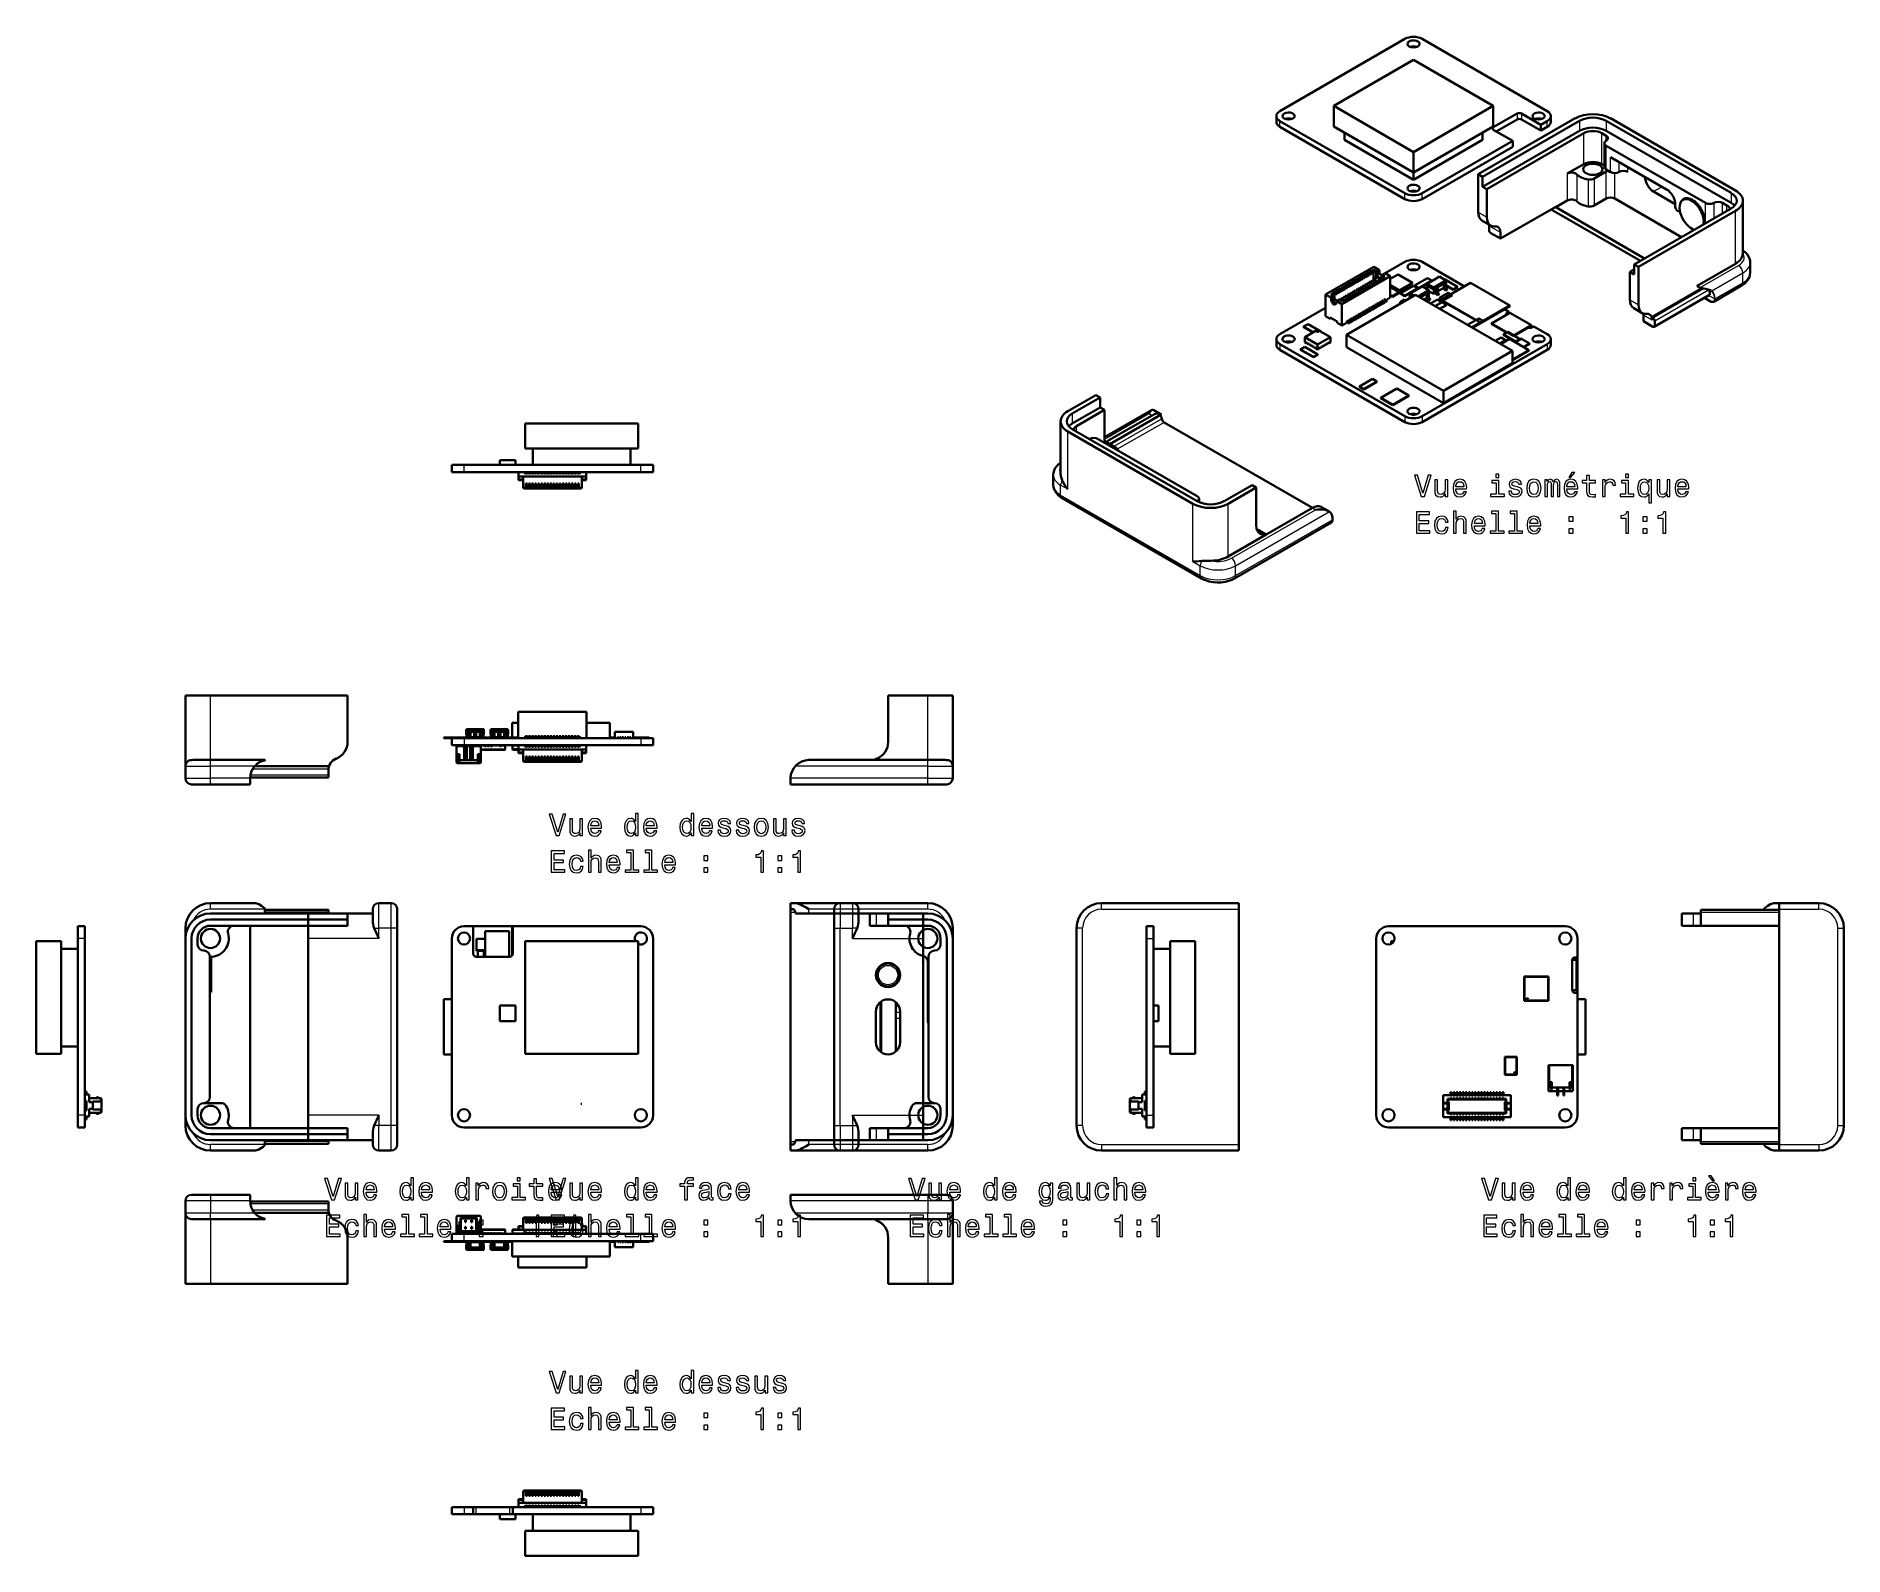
# Model space of a CAD drawing. Extents: x 507 to 804, y 334 to 583.
import ezdxf

# ---------------------------------------------------------------- set-up
doc = ezdxf.new("R2010")
doc.units = 0

msp = doc.modelspace()

# ---------------------------------------------------------------- linework, layer by layer
at = {"color": 7, "lineweight": 35}
for p, q in [((711.09, 570.73), (731.6, 582.56)), ((734.43, 582.56), (754.93, 570.73)), ((765.32, 569.54), (785.82, 557.7)), ((731.6, 557.25), (711.09, 569.09)), ((731.6, 556.29), (711.09, 568.13)), ((785.12, 557.29), (764.61, 569.13)), ((785.12, 555.66), (764.61, 567.49)), ((731.6, 520.67), (711.09, 532.51)), ((731.6, 519.71), (711.09, 531.55)), ((734.43, 520.67), (754.93, 532.51)), ((734.43, 519.71), (754.93, 531.55)), ((692.09, 519.66), (716.41, 505.62)), ((676.32, 518.15), (696.83, 506.31)), ((697.53, 506.72), (677.03, 518.56)), ((606.26, 512.68), (577.26, 512.68)), ((606.26, 511.5), (577.26, 511.5)), ((675.32, 507.29), (698.23, 494.06)), ((535.67, 474.88), (558.17, 474.88)), ((606.26, 467.88), (577.26, 467.88)), ((606.26, 466.7), (577.26, 466.7)), ((653.33, 460.28), (630.83, 460.28)), ((535.67, 439.1), (558.17, 439.1)), ((630.83, 401.7), (630.83, 439.3)), ((653.33, 440.8), (631.59, 440.8)), ((681.83, 440.8), (704.33, 440.8)), ((704.33, 401.2), (704.33, 439.8)), ((792.99, 401.2), (792.99, 439.8)), ((535.67, 438.1), (558.17, 438.1)), ((535.67, 437.1), (558.17, 437.1)), ((542.17, 403.9), (542.17, 437.1)), ((566.3, 404.3), (566.3, 436.7)), ((585.26, 437), (606.26, 437)), ((637.97, 404.3), (637.97, 436.7)), ((677.73, 404.3), (677.73, 436.7)), ((728.9, 437), (757.9, 437)), ((803.59, 404.3), (803.59, 436.7)), ((513.9, 435), (513.9, 406)), ((515.08, 435), (515.08, 406)), ((531.57, 406), (531.57, 435)), ((532.57, 435), (532.57, 406)), ((551.7, 406), (551.7, 435)), ((575.26, 406), (575.26, 435)), ((608.26, 435), (608.26, 406)), ((652.57, 406), (652.57, 435)), ((656.43, 435), (656.43, 406)), ((657.43, 406), (657.43, 435)), ((689.19, 406), (689.19, 435)), ((690.37, 406), (690.37, 435)), ((726.9, 435), (726.9, 406)), ((535.57, 409), (535.57, 432)), ((653.43, 409), (653.43, 432)), ((759.9, 406), (759.9, 426.1)), ((535.67, 403.9), (558.17, 403.9)), ((606.26, 404), (577.26, 404)), ((728.9, 404), (757.9, 404)), ((535.67, 402.9), (558.17, 402.9)), ((535.67, 401.9), (558.17, 401.9)), ((653.33, 400.2), (631.59, 400.2)), ((681.83, 400.2), (704.33, 400.2)), ((653.33, 392.95), (630.83, 392.95)), ((606.26, 386.53), (577.26, 386.53)), ((606.26, 385.35), (577.26, 385.35)), ((535.67, 378.35), (558.17, 378.35)), ((585.26, 341.73), (606.26, 341.73)), ((585.26, 340.55), (606.26, 340.55))]:
    msp.add_line(p, q, dxfattribs=at)
at = {"color": 7, "lineweight": 35, "ltscale": 0.377629}
for p, q in [((719.93, 571.56), (733.01, 579.11)), ((746.09, 571.56), (733.01, 579.11)), ((719.93, 568.19), (733.01, 560.64)), ((746.09, 568.19), (733.01, 560.64))]:
    msp.add_line(p, q, dxfattribs=at)
at = {"color": 7, "lineweight": 35, "ltscale": 0.024086}
for p, q in [((710.51, 568.95), (710.51, 569.91)), ((755.52, 568.95), (755.52, 569.91)), ((753.87, 568.48), (753.87, 567.52)), ((710.51, 532.37), (710.51, 533.33)), ((755.52, 532.37), (755.52, 533.33))]:
    msp.add_line(p, q, dxfattribs=at)
at = {"color": 7, "lineweight": 35, "ltscale": 0.37763}
for p in [(719.93, 571.56), (746.09, 571.56)]:
    msp.add_line(p, (733.01, 564.01), dxfattribs=at)
at = {"color": 7, "lineweight": 35, "ltscale": 0.0841}
for p, q in [((719.93, 568.19), (719.93, 571.56)), ((746.09, 568.19), (746.09, 571.56))]:
    msp.add_line(p, q, dxfattribs=at)
at = {"color": 7, "lineweight": 35, "ltscale": 0.45928}
for p, q in [((759.52, 569.54), (743.61, 560.35)), ((785.82, 554.35), (769.91, 545.16)), ((749.24, 531.39), (733.33, 540.58))]:
    msp.add_line(p, q, dxfattribs=at)
at = {"color": 7, "lineweight": 35, "ltscale": 0.112268}
msp.add_line((746.09, 568.07), (749.98, 570.32), dxfattribs=at)
at = {"color": 7, "lineweight": 35, "ltscale": 0.098387}
msp.add_line((746.57, 567.39), (749.98, 569.35), dxfattribs=at)
at = {"color": 7, "lineweight": 13, "ltscale": 0.024088}
for p, q in [((749.98, 570.32), (749.98, 569.35)), ((750.69, 570.32), (750.69, 569.35)), ((754.93, 568.13), (754.93, 569.09)), ((711.09, 532.51), (711.09, 531.55)), ((734.43, 520.67), (734.43, 519.71))]:
    msp.add_line(p, q, dxfattribs=at)
at = {"color": 7, "lineweight": 35, "ltscale": 0.091856}
for p, q in [((753.87, 568.48), (750.69, 570.32)), ((751.92, 531.51), (748.74, 533.35))]:
    msp.add_line(p, q, dxfattribs=at)
at = {"color": 7, "lineweight": 35, "ltscale": 0.091855}
for p, q in [((753.87, 567.52), (750.69, 569.35)), ((746.09, 567.66), (749.27, 565.83))]:
    msp.add_line(p, q, dxfattribs=at)
at = {"color": 7, "lineweight": 13, "ltscale": 0.024086}
for p, q in [((711.09, 568.13), (711.09, 569.09)), ((731.6, 556.29), (731.6, 557.25)), ((734.43, 556.29), (734.43, 557.25)), ((754.93, 532.51), (754.93, 531.55)), ((731.6, 520.67), (731.6, 519.71))]:
    msp.add_line(p, q, dxfattribs=at)
at = {"color": 7, "lineweight": 35, "ltscale": 0.029597}
for p, q in [((721.7, 565.99), (721.7, 567.17)), ((744.33, 565.99), (744.33, 567.17))]:
    msp.add_line(p, q, dxfattribs=at)
at = {"color": 7, "lineweight": 35, "ltscale": 0.459278}
for p, q in [((760.23, 569.13), (744.32, 559.94)), ((760.23, 567.49), (744.32, 558.31)), ((722.02, 534.04), (737.93, 524.86)), ((737.93, 522.82), (722.02, 532))]:
    msp.add_line(p, q, dxfattribs=at)
at = {"color": 7, "lineweight": 35, "ltscale": 0.459279}
for p, q in [((760.93, 567.09), (745.02, 557.9)), ((785.12, 554.76), (769.21, 545.57)), ((703.62, 494.06), (719.53, 503.24))]:
    msp.add_line(p, q, dxfattribs=at)
at = {"color": 7, "lineweight": 13, "ltscale": 0.010207}
msp.add_line((746.09, 568.07), (746.09, 567.66), dxfattribs=at)
at = {"color": 7, "lineweight": 35, "ltscale": 0.030619}
for p, q in [((754.93, 569.09), (753.87, 568.48)), ((754.93, 568.13), (753.87, 567.52))]:
    msp.add_line(p, q, dxfattribs=at)
at = {"color": 7, "lineweight": 13, "ltscale": 0.040825}
for p, q in [((760.23, 569.13), (760.23, 567.49)), ((764.61, 569.13), (764.61, 567.49)), ((785.12, 557.29), (785.12, 555.66)), ((743.61, 554.14), (745.02, 553.33)), ((787.02, 542.55), (787.02, 544.18)), ((768.5, 539.77), (769.91, 538.96)), ((677.03, 521.09), (677.03, 519.46)), ((675.12, 507.74), (675.12, 509.38)), ((698.03, 494.52), (698.03, 496.15)), ((703.83, 494.52), (703.83, 496.15))]:
    msp.add_line(p, q, dxfattribs=at)
at = {"color": 7, "lineweight": 13, "ltscale": 0.126147}
for p, q in [((760.93, 562.04), (760.93, 567.09)), ((763.9, 562.04), (763.9, 567.09))]:
    msp.add_line(p, q, dxfattribs=at)
at = {"color": 7, "lineweight": 35, "ltscale": 0.020412}
for p, q in [((763.9, 567.09), (764.61, 566.68)), ((764.61, 561.14), (765.32, 560.73)), ((745.02, 557.9), (744.32, 558.31)), ((783.7, 555.66), (784.41, 555.25)), ((745.41, 552), (745.41, 551.18)), ((726.88, 543.69), (727.58, 543.28)), ((769.21, 544.75), (768.5, 544.35)), ((769.21, 543.94), (768.5, 544.35)), ((769.91, 545.16), (769.21, 545.57)), ((715.15, 533.63), (715.15, 532.82)), ((719.39, 533.63), (719.39, 532.82)), ((681.62, 523.75), (680.92, 524.15)), ((682.33, 521.71), (681.62, 522.11)), ((707.22, 508.97), (706.51, 509.38))]:
    msp.add_line(p, q, dxfattribs=at)
at = {"color": 7, "lineweight": 13, "ltscale": 0.020413}
msp.add_line((764.61, 565.86), (764.61, 566.68), dxfattribs=at)
at = {"color": 7, "lineweight": 35, "ltscale": 0.326599}
for p, q in [((721.7, 565.99), (733.01, 559.46)), ((744.33, 565.99), (733.01, 559.46)), ((737.93, 524.86), (749.24, 531.39)), ((749.24, 529.35), (737.93, 522.82))]:
    msp.add_line(p, q, dxfattribs=at)
at = {"color": 7, "lineweight": 35, "ltscale": 0.084099}
msp.add_line((733.01, 560.64), (733.01, 564.01), dxfattribs=at)
at = {"color": 7, "lineweight": 35, "ltscale": 0.428661}
msp.add_line((749.27, 565.83), (734.43, 557.25), dxfattribs=at)
at = {"color": 7, "lineweight": 35, "ltscale": 0.42866}
msp.add_line((749.27, 564.86), (734.43, 556.29), dxfattribs=at)
at = {"color": 7, "lineweight": 35, "ltscale": 0.024088}
msp.add_line((749.27, 565.83), (749.27, 564.86), dxfattribs=at)
at = {"color": 7, "lineweight": 35, "ltscale": 0.097571}
msp.add_line((764.32, 561.55), (764.32, 565.45), dxfattribs=at)
at = {"color": 7, "lineweight": 35, "ltscale": 0.469485}
msp.add_line((764.61, 565.04), (780.87, 555.66), dxfattribs=at)
at = {"color": 7, "lineweight": 13, "ltscale": 0.097572}
msp.add_line((764.61, 561.14), (764.61, 565.04), dxfattribs=at)
at = {"color": 7, "lineweight": 35, "ltscale": 0.029599}
msp.add_line((733.01, 559.46), (733.01, 560.64), dxfattribs=at)
at = {"color": 7, "lineweight": 35, "ltscale": 0.078503}
msp.add_line((760.93, 562.04), (758.21, 560.47), dxfattribs=at)
at = {"color": 7, "lineweight": 13, "ltscale": 0.110635}
for p, q in [((758.21, 560.47), (758.21, 556.04)), ((764.61, 556.39), (764.61, 560.82)), ((759.79, 560.34), (759.79, 555.92)), ((761.64, 559.51), (761.64, 555.08)), ((762.61, 559.66), (762.61, 555.23))]:
    msp.add_line(p, q, dxfattribs=at)
at = {"color": 7, "lineweight": 35, "ltscale": 0.057808}
for p, q in [((764.61, 560.82), (762.61, 559.66)), ((764.61, 556.39), (762.61, 555.23))]:
    msp.add_line(p, q, dxfattribs=at)
at = {"color": 7, "lineweight": 35, "ltscale": 0.011957}
msp.add_line((763.9, 562.04), (764.32, 561.8), dxfattribs=at)
at = {"color": 7, "lineweight": 35, "ltscale": 0.265668}
msp.add_line((765.32, 563.19), (774.52, 557.88), dxfattribs=at)
at = {"color": 7, "lineweight": 13, "ltscale": 0.061441}
msp.add_line((765.32, 560.73), (765.32, 563.19), dxfattribs=at)
at = {"color": 7, "lineweight": 13, "ltscale": 0.104367}
msp.add_line((766.02, 556.39), (766.02, 560.56), dxfattribs=at)
at = {"color": 7, "lineweight": 13, "ltscale": 0.041028}
msp.add_line((766.73, 560.73), (766.73, 562.37), dxfattribs=at)
at = {"color": 7, "lineweight": 13, "ltscale": 0.020616}
msp.add_line((768.14, 560.73), (768.14, 561.56), dxfattribs=at)
at = {"color": 7, "lineweight": 35, "ltscale": 0.020414}
msp.add_line((744.32, 559.94), (743.61, 560.35), dxfattribs=at)
at = {"color": 7, "lineweight": 35, "ltscale": 0.155135}
for p, q in [((743.61, 560.35), (743.61, 554.14)), ((769.91, 545.16), (769.91, 538.96)), ((707.22, 508.97), (707.22, 502.76))]:
    msp.add_line(p, q, dxfattribs=at)
at = {"color": 7, "lineweight": 35, "ltscale": 0.040825}
for p, q in [((744.32, 558.31), (744.32, 559.94)), ((744.23, 552.77), (745.64, 551.95)), ((788.23, 544.22), (788.23, 545.86)), ((769.21, 543.94), (769.21, 545.57)), ((769.12, 538.4), (770.53, 537.58)), ((749.61, 532.83), (751.03, 532.02)), ((681.62, 522.11), (681.62, 523.75)), ((673.92, 511.05), (673.92, 509.42))]:
    msp.add_line(p, q, dxfattribs=at)
at = {"color": 7, "lineweight": 35, "ltscale": 0.11431}
for p, q in [((745.02, 557.9), (745.02, 553.33)), ((768.5, 544.35), (768.5, 539.77)), ((682.33, 521.71), (682.33, 517.13))]:
    msp.add_line(p, q, dxfattribs=at)
at = {"color": 7, "lineweight": 13, "ltscale": 0.040211}
msp.add_line((773.77, 558.31), (772.38, 557.51), dxfattribs=at)
at = {"color": 7, "lineweight": 35, "ltscale": 0.102365}
msp.add_line((772.38, 557.51), (775.92, 555.46), dxfattribs=at)
at = {"color": 7, "lineweight": 35, "ltscale": 0.262265}
msp.add_line((747.25, 549.8), (756.33, 555.04), dxfattribs=at)
at = {"color": 7, "lineweight": 35, "ltscale": 0.422538}
msp.add_line((755.57, 554.6), (770.21, 546.15), dxfattribs=at)
at = {"color": 7, "lineweight": 13, "ltscale": 0.422538}
msp.add_line((755.58, 554.61), (770.22, 546.16), dxfattribs=at)
at = {"color": 7, "lineweight": 13, "ltscale": 0.002042}
msp.add_line((756.27, 555), (756.34, 554.96), dxfattribs=at)
at = {"color": 7, "lineweight": 35, "ltscale": 0.054178}
msp.add_line((758.21, 556.04), (756.34, 554.96), dxfattribs=at)
at = {"color": 7, "lineweight": 35, "ltscale": 0.420496}
msp.add_line((756.34, 554.96), (770.9, 546.55), dxfattribs=at)
at = {"color": 7, "lineweight": 35, "ltscale": 0.316393}
msp.add_line((766.02, 556.39), (776.98, 550.06), dxfattribs=at)
at = {"color": 7, "lineweight": 35, "ltscale": 0.009695}
msp.add_line((775.92, 555.06), (775.92, 555.45), dxfattribs=at)
at = {"color": 7, "lineweight": 35, "ltscale": 0.014828}
msp.add_line((777.73, 556.46), (777.22, 556.16), dxfattribs=at)
at = {"color": 7, "lineweight": 13, "ltscale": 0.083691}
msp.add_line((780.87, 552.31), (780.87, 555.66), dxfattribs=at)
at = {"color": 7, "lineweight": 13, "ltscale": 0.06328}
msp.add_line((782.29, 553.12), (782.29, 555.66), dxfattribs=at)
at = {"color": 7, "lineweight": 13, "ltscale": 0.042867}
msp.add_line((783.7, 553.94), (783.7, 555.66), dxfattribs=at)
at = {"color": 7, "lineweight": 13, "ltscale": 0.022453}
for p, q in [((784.41, 554.35), (784.41, 555.25)), ((677.73, 518.15), (677.73, 519.05))]:
    msp.add_line(p, q, dxfattribs=at)
at = {"color": 7, "lineweight": 35, "ltscale": 0.216386}
for p, q in [((787.02, 556.02), (787.02, 547.37)), ((675.12, 519.83), (675.12, 511.17))]:
    msp.add_line(p, q, dxfattribs=at)
at = {"color": 7, "lineweight": 13, "ltscale": 0.040824}
msp.add_line((747.25, 550.82), (745.84, 551.64), dxfattribs=at)
at = {"color": 7, "lineweight": 35, "ltscale": 0.002508}
msp.add_line((776.59, 554.36), (776.67, 554.41), dxfattribs=at)
at = {"color": 7, "lineweight": 35, "ltscale": 0.009084}
msp.add_line((780.8, 552.27), (780.8, 552.63), dxfattribs=at)
at = {"color": 7, "lineweight": 13, "ltscale": 0.216373}
msp.add_line((785.82, 545.69), (785.82, 554.35), dxfattribs=at)
at = {"color": 7, "lineweight": 35, "ltscale": 0.044907}
msp.add_line((745.69, 550.69), (747.25, 549.8), dxfattribs=at)
at = {"color": 7, "lineweight": 35, "ltscale": 0.025615}
for p, q in [((747.25, 549.8), (747.25, 550.82)), ((770.73, 536.24), (770.73, 537.27))]:
    msp.add_line(p, q, dxfattribs=at)
at = {"color": 7, "lineweight": 35, "ltscale": 0.093898}
msp.add_line((728.34, 544.11), (731.6, 545.99), dxfattribs=at)
at = {"color": 7, "lineweight": 35, "ltscale": 0.201031}
msp.add_line((734.43, 545.99), (741.39, 541.96), dxfattribs=at)
at = {"color": 7, "lineweight": 35, "ltscale": 0.18167}
msp.add_line((785.82, 545.69), (779.53, 542.06), dxfattribs=at)
at = {"color": 7, "lineweight": 35, "ltscale": 0.001401}
msp.add_line((787.02, 547.31), (787.02, 547.37), dxfattribs=at)
at = {"color": 7, "lineweight": 35, "ltscale": 0.22862}
for p, q in [((718.57, 540.61), (726.49, 545.18)), ((729.18, 543.63), (721.26, 539.06))]:
    msp.add_line(p, q, dxfattribs=at)
at = {"color": 7, "lineweight": 35, "ltscale": 0.005307}
for p, q in [((722.73, 542.68), (722.54, 542.57)), ((723.08, 542.88), (722.9, 542.78)), ((723.79, 543.29), (723.6, 543.19)), ((724.14, 543.5), (723.96, 543.39)), ((724.49, 543.7), (724.31, 543.6)), ((724.85, 543.91), (724.66, 543.8)), ((725.2, 544.11), (725.02, 544)), ((725.56, 544.31), (725.37, 544.21)), ((725.91, 544.52), (725.72, 544.41)), ((726.19, 542.72), (726.01, 542.62)), ((726.79, 542.57), (726.97, 542.68)), ((727.14, 542.78), (727.32, 542.88)), ((727.49, 542.98), (727.68, 543.09)), ((727.85, 543.19), (728.03, 543.29)), ((720.25, 541.25), (720.07, 541.15)), ((720.61, 541.46), (720.42, 541.35)), ((720.96, 541.66), (720.78, 541.55)), ((721.24, 539.86), (721.06, 539.76)), ((721.31, 541.86), (721.13, 541.76)), ((722.02, 542.27), (721.84, 542.17)), ((721.84, 539.72), (722.02, 539.82)), ((722.3, 540.48), (722.12, 540.37)), ((722.37, 542.48), (722.19, 542.37)), ((722.19, 539.92), (722.37, 540.03)), ((722.66, 540.68), (722.47, 540.57)), ((722.54, 540.12), (722.73, 540.23)), ((723.01, 540.88), (722.83, 540.78)), ((722.9, 540.33), (723.08, 540.44)), ((723.36, 541.09), (723.18, 540.98)), ((723.72, 541.29), (723.53, 541.19)), ((723.6, 540.74), (723.79, 540.84)), ((724.07, 541.5), (723.89, 541.39)), ((724.31, 541.15), (724.49, 541.25)), ((724.66, 541.35), (724.85, 541.46)), ((725.13, 542.11), (724.95, 542)), ((725.02, 541.55), (725.2, 541.66)), ((725.48, 542.31), (725.3, 542.21)), ((725.37, 541.76), (725.56, 541.86)), ((725.84, 542.52), (725.65, 542.41)), ((725.72, 541.96), (725.91, 542.07)), ((726.43, 542.37), (726.62, 542.48))]:
    msp.add_line(p, q, dxfattribs=at)
at = {"color": 7, "lineweight": 35, "ltscale": 0.003573}
for p, q in [((722.85, 542.61), (722.73, 542.68)), ((723.25, 542.98), (723.37, 542.91)), ((723.91, 543.22), (723.79, 543.29)), ((724.31, 543.6), (724.43, 543.52)), ((724.62, 543.63), (724.49, 543.7)), ((724.97, 543.83), (724.85, 543.91)), ((725.37, 544.21), (725.5, 544.14)), ((725.68, 544.24), (725.56, 544.31)), ((726.66, 542.65), (726.79, 542.57)), ((726.97, 542.68), (726.85, 542.75)), ((727.37, 543.05), (727.49, 542.98)), ((727.72, 543.26), (727.85, 543.19)), ((728.03, 543.29), (727.91, 543.36)), ((719.71, 540.94), (719.84, 540.87)), ((720.02, 540.98), (719.9, 541.05)), ((720.78, 541.55), (720.9, 541.48)), ((721.08, 541.59), (720.96, 541.66)), ((721.48, 541.96), (721.61, 541.89)), ((722.14, 542.2), (722.02, 542.27)), ((722.07, 539.99), (722.19, 539.92)), ((722.37, 540.03), (722.25, 540.1)), ((722.54, 542.57), (722.67, 542.5)), ((722.77, 540.4), (722.9, 540.33)), ((723.43, 540.64), (723.31, 540.71)), ((723.83, 541.01), (723.96, 540.94)), ((724.14, 541.05), (724.02, 541.12)), ((724.89, 541.63), (725.02, 541.55)), ((725.2, 541.66), (725.08, 541.73)), ((725.6, 542.03), (725.72, 541.96)), ((726.26, 542.27), (726.14, 542.34)), ((728.5, 539.85), (728.38, 539.78))]:
    msp.add_line(p, q, dxfattribs=at)
at = {"color": 7, "lineweight": 35, "ltscale": 0.005103}
for p, q in [((722.73, 542.48), (722.73, 542.68)), ((723.43, 542.88), (723.43, 543.09)), ((724.14, 543.29), (724.14, 543.5)), ((724.49, 543.5), (724.49, 543.7)), ((725.2, 543.91), (725.2, 544.11)), ((725.56, 544.11), (725.56, 544.31)), ((720.25, 541.05), (720.25, 541.25)), ((720.61, 541.25), (720.61, 541.46)), ((721.31, 541.66), (721.31, 541.86)), ((721.67, 541.86), (721.67, 542.07)), ((722.37, 542.27), (722.37, 542.48)), ((728.59, 539.66), (728.42, 539.56)), ((719.35, 536.85), (719.35, 536.65)), ((719.52, 536.75), (719.35, 536.65)), ((723.64, 536.8), (723.47, 536.7)), ((723.99, 536.82), (723.81, 536.72)), ((724, 537), (723.82, 536.9)), ((724.34, 537.02), (724.16, 536.92)), ((724.69, 537.23), (724.52, 537.12)), ((724.7, 537.41), (724.53, 537.31)), ((725.05, 537.43), (724.87, 537.33)), ((725.41, 537.82), (725.23, 537.72)), ((725.75, 537.84), (725.58, 537.74)), ((725.76, 538.02), (725.59, 537.92)), ((726.11, 538.04), (725.93, 537.94)), ((726.47, 538.43), (726.29, 538.33)), ((726.81, 538.45), (726.64, 538.35)), ((726.82, 538.64), (726.65, 538.53)), ((727.18, 538.84), (727, 538.74)), ((727.52, 538.86), (727.34, 538.76)), ((727.53, 539.05), (727.35, 538.94)), ((727.87, 539.06), (727.7, 538.96)), ((728.24, 539.45), (728.06, 539.35)), ((728.58, 539.47), (728.41, 539.37)), ((720.48, 535.99), (720.48, 536.2)), ((722.58, 536.19), (722.41, 536.09)), ((722.92, 536.21), (722.75, 536.1)), ((722.94, 536.39), (722.76, 536.29)), ((723.28, 536.41), (723.1, 536.31))]:
    msp.add_line(p, q, dxfattribs=at)
at = {"color": 7, "lineweight": 35, "ltscale": 0.004898}
for p, q in [((723.02, 542.71), (722.85, 542.61)), ((723.44, 542.79), (723.27, 542.69)), ((723.73, 543.12), (723.56, 543.02)), ((723.8, 542.99), (723.63, 542.89)), ((724.08, 543.32), (723.91, 543.22)), ((724.51, 543.4), (724.34, 543.3)), ((724.79, 543.73), (724.62, 543.63)), ((725.14, 543.93), (724.97, 543.83)), ((725.57, 544.01), (725.4, 543.92)), ((725.85, 544.34), (725.68, 544.24)), ((726.49, 542.55), (726.66, 542.65)), ((727.55, 543.16), (727.72, 543.26)), ((720.19, 541.07), (720.02, 540.98)), ((720.62, 541.16), (720.45, 541.06)), ((720.97, 541.36), (720.8, 541.26)), ((720.97, 539.89), (720.8, 539.79)), ((721.25, 541.69), (721.08, 541.59)), ((721.68, 541.77), (721.51, 541.67)), ((721.96, 542.09), (721.79, 542)), ((721.9, 539.89), (722.07, 539.99)), ((721.93, 540.28), (722.1, 540.38)), ((722.28, 540.49), (722.45, 540.58)), ((722.74, 542.38), (722.57, 542.28)), ((722.74, 540.91), (722.57, 540.81)), ((722.6, 540.3), (722.77, 540.4)), ((722.96, 540.51), (723.13, 540.6)), ((723.8, 541.52), (723.63, 541.43)), ((723.66, 540.91), (723.83, 541.01)), ((724.72, 541.53), (724.89, 541.63)), ((724.76, 541.92), (724.93, 542.01)), ((725.43, 541.94), (725.6, 542.03)), ((725.79, 542.14), (725.95, 542.24))]:
    msp.add_line(p, q, dxfattribs=at)
at = {"color": 7, "lineweight": 35, "ltscale": 0.003572}
for p, q in [((722.9, 542.78), (723.02, 542.71)), ((723.2, 542.81), (723.08, 542.88)), ((723.6, 543.19), (723.73, 543.12)), ((723.96, 543.39), (724.08, 543.32)), ((724.26, 543.43), (724.14, 543.5)), ((724.66, 543.8), (724.79, 543.73)), ((725.02, 544), (725.14, 543.93)), ((725.72, 544.41), (725.85, 544.34)), ((726.03, 544.45), (725.91, 544.52)), ((727.68, 543.09), (727.55, 543.16)), ((720.07, 541.15), (720.19, 541.07)), ((720.38, 541.18), (720.25, 541.25)), ((721.13, 541.76), (721.25, 541.69)), ((721.44, 541.79), (721.31, 541.86)), ((721.71, 539.79), (721.84, 539.72)), ((721.84, 542.17), (721.96, 542.09)), ((722.02, 539.82), (721.9, 539.89)), ((722.42, 540.2), (722.54, 540.12)), ((722.73, 540.23), (722.6, 540.3)), ((723.08, 540.44), (722.96, 540.51)), ((723.48, 540.81), (723.6, 540.74)), ((723.79, 540.84), (723.66, 540.91)), ((724.54, 541.42), (724.66, 541.35)), ((724.85, 541.46), (724.72, 541.53)), ((725.56, 541.86), (725.43, 541.94)), ((725.91, 542.07), (725.79, 542.14)), ((726.31, 542.44), (726.43, 542.37)), ((726.62, 542.48), (726.49, 542.55)), ((517.68, 408.78), (517.54, 408.78)), ((686.59, 406.38), (686.73, 406.38))]:
    msp.add_line(p, q, dxfattribs=at)
at = {"color": 7, "lineweight": 35, "ltscale": 0.003535}
for p, q in [((723.02, 542.71), (723.09, 542.58)), ((723.27, 542.69), (723.2, 542.81)), ((724.08, 543.32), (724.15, 543.2)), ((724.34, 543.3), (724.26, 543.43)), ((725.14, 543.93), (725.21, 543.81)), ((725.85, 544.34), (725.92, 544.22)), ((726.1, 544.32), (726.03, 544.45)), ((719.49, 539.99), (719.42, 540.12)), ((720.19, 541.07), (720.26, 540.95)), ((720.45, 541.06), (720.38, 541.18)), ((721.25, 541.69), (721.32, 541.56)), ((721.51, 541.67), (721.44, 541.79)), ((721.96, 542.09), (722.03, 541.97)), ((722.28, 540.49), (722.21, 540.61)), ((586.96, 508.9), (587.06, 508.8)), ((587.06, 508.8), (586.96, 508.9)), ((587.06, 508.8), (586.96, 508.9)), ((587.06, 508.8), (586.96, 508.9)), ((586.96, 508.9), (587.06, 508.8)), ((596.56, 508.9), (596.46, 508.8)), ((596.46, 508.8), (596.56, 508.9)), ((596.56, 508.9), (596.46, 508.8)), ((596.56, 508.9), (596.46, 508.8)), ((596.46, 508.8), (596.56, 508.9)), ((576.01, 463.85), (576.11, 463.75)), ((579.91, 463.75), (580.01, 463.85)), ((587.06, 464), (586.96, 464.1)), ((586.96, 464.1), (587.06, 464)), ((587.06, 464), (586.96, 464.1)), ((586.96, 464.1), (587.06, 464)), ((587.06, 464), (586.96, 464.1)), ((596.56, 464.1), (596.46, 464)), ((596.46, 464), (596.56, 464.1)), ((596.46, 464), (596.56, 464.1)), ((596.56, 464.1), (596.46, 464)), ((596.56, 464.1), (596.46, 464)), ((517.78, 408.68), (517.68, 408.78)), ((517.78, 408.68), (517.68, 408.78)), ((517.68, 406.38), (517.78, 406.48)), ((517.68, 406.38), (517.78, 406.48)), ((686.49, 408.68), (686.59, 408.78)), ((686.59, 408.78), (686.49, 408.68)), ((686.59, 408.78), (686.49, 408.68)), ((686.59, 406.38), (686.49, 406.48)), ((686.49, 406.48), (686.59, 406.38)), ((686.49, 406.48), (686.59, 406.38)), ((738.7, 408.6), (738.6, 408.7)), ((738.7, 408.6), (738.6, 408.7)), ((738.6, 406.3), (738.7, 406.4)), ((738.6, 406.3), (738.7, 406.4)), ((748.2, 408.7), (748.1, 408.6)), ((748.2, 408.7), (748.1, 408.6)), ((748.1, 406.4), (748.2, 406.3)), ((748.1, 406.4), (748.2, 406.3)), ((576.11, 389.48), (576.01, 389.38)), ((576.66, 389.18), (576.76, 389.08)), ((579.36, 389.18), (579.26, 389.08)), ((580.01, 389.38), (579.91, 389.48)), ((586.96, 389.13), (587.06, 389.23)), ((586.96, 389.13), (587.06, 389.23)), ((596.46, 389.23), (596.56, 389.13)), ((596.46, 389.23), (596.56, 389.13)), ((576.76, 386.98), (576.66, 386.88)), ((579.26, 386.98), (579.36, 386.88)), ((586.96, 344.33), (587.06, 344.43)), ((586.96, 344.33), (587.06, 344.43)), ((596.46, 344.43), (596.56, 344.33)), ((596.46, 344.43), (596.56, 344.33))]:
    msp.add_line(p, q, dxfattribs=at)
at = {"color": 7, "lineweight": 35, "ltscale": 0.001989}
for p, q in [((723.05, 542.66), (723.12, 542.7)), ((724.11, 543.27), (724.18, 543.31)), ((724.81, 543.68), (724.88, 543.72)), ((725.88, 544.29), (725.94, 544.33)), ((720.22, 541.03), (720.29, 541.07)), ((721.28, 541.64), (721.35, 541.68)), ((721.99, 542.05), (722.05, 542.09))]:
    msp.add_line(p, q, dxfattribs=at)
at = {"color": 7, "lineweight": 13, "ltscale": 0.00233}
for p, q in [((723.14, 542.69), (723.06, 542.64)), ((723.49, 542.89), (723.41, 542.84)), ((724.2, 543.3), (724.12, 543.25)), ((724.55, 543.5), (724.47, 543.46)), ((725.97, 544.32), (725.89, 544.27)), ((720.31, 541.05), (720.23, 541.01)), ((720.66, 541.26), (720.58, 541.21)), ((721.37, 541.67), (721.29, 541.62)), ((721.73, 541.87), (721.64, 541.82))]:
    msp.add_line(p, q, dxfattribs=at)
at = {"color": 7, "lineweight": 35, "ltscale": 0.005104}
for p, q in [((723.08, 542.68), (723.08, 542.88)), ((723.79, 543.09), (723.79, 543.29)), ((724.85, 543.7), (724.85, 543.91)), ((725.91, 544.31), (725.91, 544.52)), ((719.9, 540.84), (719.9, 541.05)), ((720.96, 541.46), (720.96, 541.66)), ((722.02, 542.07), (722.02, 542.27)), ((724.35, 537.21), (724.17, 537.11)), ((726.12, 538.23), (725.94, 538.13)), ((727.17, 538.65), (726.99, 538.55)), ((723.29, 536.6), (723.11, 536.49))]:
    msp.add_line(p, q, dxfattribs=at)
at = {"color": 7, "lineweight": 35, "ltscale": 0.000680215}
for p, q in [((723.12, 542.7), (723.14, 542.69)), ((723.47, 542.91), (723.49, 542.89)), ((723.82, 543.11), (723.85, 543.1)), ((724.18, 543.31), (724.2, 543.3)), ((724.53, 543.52), (724.55, 543.5)), ((725.24, 543.93), (725.26, 543.91)), ((725.59, 544.13), (725.61, 544.12)), ((725.94, 544.33), (725.97, 544.32)), ((719.93, 540.86), (719.96, 540.85)), ((720.29, 541.07), (720.31, 541.05)), ((720.64, 541.27), (720.66, 541.26)), ((720.99, 541.48), (721.02, 541.46)), ((721.35, 541.68), (721.37, 541.67)), ((721.7, 541.88), (721.73, 541.87)), ((722.41, 542.29), (722.43, 542.28)), ((722.76, 542.5), (722.79, 542.48))]:
    msp.add_line(p, q, dxfattribs=at)
at = {"color": 7, "lineweight": 35, "ltscale": 0.0049}
for p, q in [((723.37, 542.91), (723.2, 542.81)), ((724.15, 543.2), (723.98, 543.1)), ((724.43, 543.52), (724.26, 543.43)), ((725.92, 544.22), (725.75, 544.12)), ((720.26, 540.95), (720.09, 540.85)), ((720.55, 541.28), (720.38, 541.18)), ((721.61, 541.89), (721.44, 541.79)), ((722.03, 541.97), (721.86, 541.87)), ((722.25, 540.1), (722.42, 540.2)), ((723.09, 542.58), (722.92, 542.49)), ((723.31, 540.71), (723.48, 540.81)), ((724.37, 541.32), (724.54, 541.42)), ((726.14, 542.34), (726.31, 542.44))]:
    msp.add_line(p, q, dxfattribs=at)
at = {"color": 7, "lineweight": 35, "ltscale": 0.005308}
for p, q in [((723.43, 543.09), (723.25, 542.98)), ((719.9, 541.05), (719.71, 540.94)), ((721.6, 540.07), (721.41, 539.96)), ((721.67, 542.07), (721.48, 541.96)), ((721.95, 540.27), (721.77, 540.17)), ((723.25, 540.53), (723.43, 540.64)), ((723.96, 540.94), (724.14, 541.05)), ((724.42, 541.7), (724.24, 541.59)), ((724.78, 541.9), (724.59, 541.8)), ((726.08, 542.17), (726.26, 542.27))]:
    msp.add_line(p, q, dxfattribs=at)
at = {"color": 7, "lineweight": 35, "ltscale": 0.008981}
for p, q in [((723.27, 542.69), (723.27, 542.33)), ((723.44, 542.43), (723.44, 542.79)), ((723.63, 542.89), (723.63, 542.54)), ((723.8, 542.63), (723.8, 542.99)), ((723.98, 543.1), (723.98, 542.74)), ((724.15, 542.84), (724.15, 543.2)), ((724.34, 543.3), (724.34, 542.94)), ((724.51, 543.04), (724.51, 543.4)), ((724.69, 543.51), (724.69, 543.15)), ((724.86, 543.25), (724.86, 543.61)), ((725.21, 543.45), (725.21, 543.81)), ((725.4, 543.92), (725.4, 543.56)), ((725.57, 543.65), (725.57, 544.01)), ((725.75, 544.12), (725.75, 543.76)), ((725.92, 543.86), (725.92, 544.22)), ((726.1, 544.32), (726.1, 543.96)), ((719.91, 540.39), (719.91, 540.75)), ((720.09, 540.85), (720.09, 540.49)), ((720.26, 540.59), (720.26, 540.95)), ((720.45, 541.06), (720.45, 540.7)), ((720.62, 540.8), (720.62, 541.16)), ((720.8, 541.26), (720.8, 540.9)), ((720.97, 541), (720.97, 541.36)), ((721.32, 541.2), (721.32, 541.56)), ((721.51, 541.67), (721.51, 541.31)), ((721.68, 541.41), (721.68, 541.77)), ((721.86, 541.87), (721.86, 541.52)), ((722.21, 542.08), (722.21, 541.72)), ((722.38, 541.82), (722.38, 542.18)), ((722.57, 542.28), (722.57, 541.92)), ((722.74, 542.02), (722.74, 542.38)), ((722.92, 542.49), (722.92, 542.13)), ((723.09, 542.23), (723.09, 542.58))]:
    msp.add_line(p, q, dxfattribs=at)
at = {"color": 7, "lineweight": 35, "ltscale": 0.003536}
for p, q in [((723.37, 542.91), (723.44, 542.79)), ((723.63, 542.89), (723.56, 543.02)), ((723.73, 543.12), (723.8, 542.99)), ((723.98, 543.1), (723.91, 543.22)), ((724.43, 543.52), (724.51, 543.4)), ((724.69, 543.51), (724.62, 543.63)), ((724.79, 543.73), (724.86, 543.61)), ((725.4, 543.92), (725.33, 544.04)), ((725.5, 544.14), (725.57, 544.01)), ((725.75, 544.12), (725.68, 544.24)), ((725.82, 542.53), (725.75, 542.65)), ((726.44, 543.05), (726.51, 542.92)), ((727.34, 544.69), (727.41, 544.57)), ((719.84, 540.87), (719.91, 540.75)), ((720.09, 540.85), (720.02, 540.98)), ((720.55, 541.28), (720.62, 541.16)), ((720.8, 541.26), (720.73, 541.38)), ((720.9, 541.48), (720.97, 541.36)), ((720.97, 539.89), (721.04, 539.77)), ((721.22, 539.87), (721.15, 540)), ((721.61, 541.89), (721.68, 541.77)), ((721.68, 540.3), (721.75, 540.18)), ((721.86, 541.87), (721.79, 542)), ((721.93, 540.28), (721.86, 540.4)), ((722.03, 540.5), (722.1, 540.38)), ((722.31, 542.3), (722.38, 542.18)), ((722.57, 542.28), (722.5, 542.41)), ((722.64, 540.69), (722.57, 540.81)), ((722.67, 542.5), (722.74, 542.38)), ((722.74, 540.91), (722.81, 540.79)), ((722.92, 542.49), (722.85, 542.61)), ((722.99, 540.89), (722.92, 541.02)), ((723.44, 541.32), (723.52, 541.2)), ((723.7, 541.3), (723.63, 541.43)), ((723.8, 541.52), (723.87, 541.4)), ((724.05, 541.51), (723.98, 541.63)), ((724.51, 541.93), (724.58, 541.81)), ((724.76, 541.92), (724.69, 542.04)), ((724.86, 542.14), (724.93, 542.01)), ((725.11, 542.12), (725.04, 542.24)), ((725.57, 542.54), (725.64, 542.42)), ((516.38, 408.03), (516.28, 408.13)), ((516.38, 408.03), (516.28, 408.13)), ((516.28, 407.03), (516.38, 407.13)), ((516.28, 407.03), (516.38, 407.13)), ((687.99, 408.13), (687.89, 408.03)), ((687.99, 408.13), (687.89, 408.03)), ((687.99, 408.13), (687.89, 408.03)), ((687.89, 407.13), (687.99, 407.03)), ((687.89, 407.13), (687.99, 407.03)), ((687.89, 407.13), (687.99, 407.03))]:
    msp.add_line(p, q, dxfattribs=at)
at = {"color": 7, "lineweight": 35, "ltscale": 0.001991}
for p, q in [((723.4, 542.87), (723.47, 542.91)), ((723.75, 543.07), (723.82, 543.11)), ((724.46, 543.48), (724.53, 543.52)), ((725.17, 543.89), (725.24, 543.93)), ((725.52, 544.09), (725.59, 544.13)), ((719.93, 540.86), (719.86, 540.82)), ((720.57, 541.23), (720.64, 541.27)), ((720.93, 541.44), (720.99, 541.48)), ((721.63, 541.84), (721.7, 541.88)), ((722.34, 542.25), (722.41, 542.29)), ((722.69, 542.46), (722.76, 542.5))]:
    msp.add_line(p, q, dxfattribs=at)
at = {"color": 7, "lineweight": 35, "ltscale": 0.003571}
for p, q in [((723.56, 543.02), (723.43, 543.09)), ((725.33, 544.04), (725.2, 544.11)), ((727.02, 542.85), (727.14, 542.78)), ((727.32, 542.88), (727.2, 542.96)), ((720.42, 541.35), (720.55, 541.28)), ((720.73, 541.38), (720.61, 541.46)), ((721.79, 542), (721.67, 542.07)), ((722.19, 542.37), (722.31, 542.3)), ((722.5, 542.41), (722.37, 542.48)), ((723.13, 540.6), (723.25, 540.53)), ((724.19, 541.22), (724.31, 541.15)), ((724.49, 541.25), (724.37, 541.32)), ((725.25, 541.83), (725.37, 541.76)), ((725.95, 542.24), (726.08, 542.17))]:
    msp.add_line(p, q, dxfattribs=at)
at = {"color": 7, "lineweight": 13, "ltscale": 0.003279}
for p, q in [((723.44, 542.74), (723.56, 542.8)), ((723.8, 542.94), (723.91, 543.01)), ((724.15, 543.15), (724.27, 543.21)), ((724.51, 543.35), (724.62, 543.42)), ((724.86, 543.55), (724.97, 543.62)), ((725.21, 543.76), (725.33, 543.82)), ((725.57, 543.96), (725.68, 544.03)), ((725.92, 544.17), (726.03, 544.23)), ((719.91, 540.7), (720.02, 540.76)), ((720.26, 540.9), (720.38, 540.97)), ((720.97, 541.31), (721.08, 541.37)), ((721.32, 541.51), (721.44, 541.58)), ((721.68, 541.72), (721.79, 541.78)), ((722.03, 541.92), (722.14, 541.99)), ((722.38, 542.13), (722.5, 542.19)), ((722.74, 542.33), (722.85, 542.4)), ((723.09, 542.53), (723.2, 542.6))]:
    msp.add_line(p, q, dxfattribs=at)
at = {"color": 7, "lineweight": 35, "ltscale": 0.005188}
for p, q in [((723.56, 542.8), (723.62, 542.6)), ((723.91, 543.01), (723.97, 542.81)), ((724.62, 543.42), (724.68, 543.22)), ((724.97, 543.62), (725.03, 543.42)), ((725.33, 543.82), (725.39, 543.63)), ((725.68, 544.03), (725.74, 543.83)), ((720.02, 540.76), (720.08, 540.56)), ((720.73, 541.17), (720.79, 540.97)), ((721.08, 541.37), (721.14, 541.18)), ((721.79, 541.78), (721.85, 541.58)), ((722.14, 541.99), (722.2, 541.79)), ((722.5, 542.19), (722.56, 541.99)), ((722.85, 542.4), (722.91, 542.2))]:
    msp.add_line(p, q, dxfattribs=at)
at = {"color": 7, "lineweight": 13, "ltscale": 0.002331}
for p, q in [((723.85, 543.1), (723.77, 543.05)), ((724.91, 543.71), (724.83, 543.66)), ((725.61, 544.12), (725.53, 544.07)), ((719.96, 540.85), (719.88, 540.8)), ((721.02, 541.46), (720.94, 541.42)), ((722.08, 542.08), (722, 542.03)), ((722.79, 542.48), (722.7, 542.44))]:
    msp.add_line(p, q, dxfattribs=at)
at = {"color": 7, "lineweight": 13, "ltscale": 0.004993}
for p, q in [((723.97, 542.81), (723.8, 542.71)), ((724.32, 543.01), (724.15, 542.91)), ((724.68, 543.22), (724.51, 543.12)), ((725.03, 543.42), (724.86, 543.32)), ((725.74, 543.83), (725.57, 543.73)), ((720.08, 540.56), (719.91, 540.46)), ((720.79, 540.97), (720.62, 540.87)), ((721.14, 541.18), (720.97, 541.08)), ((721.5, 541.38), (721.32, 541.28)), ((721.85, 541.58), (721.68, 541.48)), ((722.2, 541.79), (722.03, 541.69)), ((722.91, 542.2), (722.74, 542.1)), ((723.62, 542.6), (723.44, 542.5))]:
    msp.add_line(p, q, dxfattribs=at)
at = {"color": 7, "lineweight": 13, "ltscale": 0.005307}
for p, q in [((723.8, 542.63), (723.98, 542.74)), ((724.15, 542.84), (724.34, 542.94)), ((724.51, 543.04), (724.69, 543.15)), ((724.86, 543.25), (725.04, 543.35)), ((725.21, 543.45), (725.4, 543.56)), ((725.57, 543.65), (725.75, 543.76)), ((725.92, 543.86), (726.1, 543.96)), ((719.91, 540.39), (720.09, 540.49)), ((720.26, 540.59), (720.45, 540.7)), ((720.97, 541), (721.15, 541.11)), ((721.32, 541.2), (721.51, 541.31)), ((721.68, 541.41), (721.86, 541.52)), ((722.38, 541.82), (722.57, 541.92)), ((722.74, 542.02), (722.92, 542.13)), ((723.09, 542.23), (723.27, 542.33))]:
    msp.add_line(p, q, dxfattribs=at)
at = {"color": 7, "lineweight": 35, "ltscale": 0.005187}
for p, q in [((724.27, 543.21), (724.32, 543.01)), ((726.03, 544.23), (726.09, 544.03)), ((720.38, 540.97), (720.44, 540.77)), ((721.44, 541.58), (721.5, 541.38)), ((723.2, 542.6), (723.26, 542.4))]:
    msp.add_line(p, q, dxfattribs=at)
at = {"color": 7, "lineweight": 35, "ltscale": 0.004899}
for p, q in [((724.86, 543.61), (724.69, 543.51)), ((725.21, 543.81), (725.04, 543.71)), ((725.5, 544.14), (725.33, 544.04)), ((725.92, 542.75), (725.75, 542.65)), ((725.82, 542.53), (725.99, 542.63)), ((726.85, 542.75), (727.02, 542.85)), ((727.2, 542.96), (727.37, 543.05)), ((720.9, 541.48), (720.73, 541.38)), ((721.32, 541.56), (721.15, 541.47)), ((721.32, 540.09), (721.15, 540)), ((721.22, 539.87), (721.39, 539.97)), ((721.68, 540.3), (721.51, 540.2)), ((721.58, 540.08), (721.75, 540.18)), ((722.03, 540.5), (721.86, 540.4)), ((722.31, 542.3), (722.14, 542.2)), ((722.38, 542.18), (722.21, 542.08)), ((722.38, 540.71), (722.21, 540.61)), ((722.67, 542.5), (722.5, 542.41)), ((722.64, 540.69), (722.81, 540.79)), ((723.09, 541.11), (722.92, 541.02)), ((722.99, 540.89), (723.16, 540.99)), ((723.44, 541.32), (723.27, 541.22)), ((723.35, 541.1), (723.52, 541.2)), ((723.7, 541.3), (723.87, 541.4)), ((724.15, 541.73), (723.98, 541.63)), ((724.02, 541.12), (724.19, 541.22)), ((724.05, 541.51), (724.22, 541.6)), ((724.51, 541.93), (724.34, 541.83)), ((724.41, 541.71), (724.58, 541.81)), ((724.86, 542.14), (724.69, 542.04)), ((725.21, 542.34), (725.04, 542.24)), ((725.08, 541.73), (725.25, 541.83)), ((725.11, 542.12), (725.28, 542.22)), ((725.57, 542.54), (725.4, 542.45)), ((725.47, 542.32), (725.64, 542.42))]:
    msp.add_line(p, q, dxfattribs=at)
at = {"color": 7, "lineweight": 35, "ltscale": 0.000681537}
for p, q in [((724.88, 543.72), (724.91, 543.71)), ((722.05, 542.09), (722.08, 542.08))]:
    msp.add_line(p, q, dxfattribs=at)
at = {"color": 7, "lineweight": 35, "ltscale": 0.003534}
for p, q in [((725.04, 543.71), (724.97, 543.83)), ((725.92, 542.75), (725.99, 542.63)), ((726.17, 542.73), (726.1, 542.85)), ((721.15, 541.47), (721.08, 541.59)), ((721.32, 540.09), (721.39, 539.97)), ((721.58, 540.08), (721.51, 540.2)), ((722.21, 542.08), (722.14, 542.2)), ((722.38, 540.71), (722.45, 540.58)), ((723.09, 541.11), (723.16, 540.99)), ((723.35, 541.1), (723.27, 541.22)), ((724.15, 541.73), (724.22, 541.6)), ((724.41, 541.71), (724.34, 541.83)), ((725.21, 542.34), (725.28, 542.22)), ((725.47, 542.32), (725.4, 542.45))]:
    msp.add_line(p, q, dxfattribs=at)
at = {"color": 7, "lineweight": 35, "ltscale": 0.008983}
for p, q in [((725.04, 543.71), (725.04, 543.35)), ((721.15, 541.47), (721.15, 541.11)), ((722.03, 541.61), (722.03, 541.97))]:
    msp.add_line(p, q, dxfattribs=at)
at = {"color": 7, "lineweight": 13, "ltscale": 0.002329}
for p, q in [((725.26, 543.91), (725.18, 543.87)), ((722.43, 542.28), (722.35, 542.23))]:
    msp.add_line(p, q, dxfattribs=at)
at = {"color": 7, "lineweight": 13, "ltscale": 0.004992}
for p, q in [((725.39, 543.63), (725.21, 543.53)), ((722.56, 541.99), (722.38, 541.89))]:
    msp.add_line(p, q, dxfattribs=at)
at = {"color": 7, "lineweight": 35, "ltscale": 0.001456}
for p, q in [((725.75, 542.65), (725.75, 542.59)), ((726.1, 542.85), (726.1, 542.8)), ((721.15, 540), (721.15, 539.94)), ((721.51, 540.2), (721.51, 540.14)), ((721.86, 540.4), (721.86, 540.35)), ((722.21, 540.61), (722.21, 540.55)), ((722.92, 541.02), (722.92, 540.96)), ((723.27, 541.22), (723.27, 541.16)), ((723.63, 541.43), (723.63, 541.37)), ((723.98, 541.63), (723.98, 541.57)), ((724.34, 541.83), (724.34, 541.78)), ((724.69, 542.04), (724.69, 541.98)), ((725.04, 542.24), (725.04, 542.18)), ((725.4, 542.45), (725.4, 542.39))]:
    msp.add_line(p, q, dxfattribs=at)
at = {"color": 7, "lineweight": 13, "ltscale": 0.004994}
for p, q in [((726.09, 544.03), (725.92, 543.93)), ((720.44, 540.77), (720.26, 540.67)), ((723.26, 542.4), (723.09, 542.3))]:
    msp.add_line(p, q, dxfattribs=at)
at = {"color": 7, "lineweight": 13, "ltscale": 0.004579}
for p, q in [((726.1, 542.8), (725.94, 542.7)), ((721.51, 540.14), (721.35, 540.05)), ((722.21, 540.55), (722.06, 540.46)), ((722.57, 540.75), (722.41, 540.66)), ((723.27, 541.16), (723.12, 541.07)), ((724.34, 541.78), (724.18, 541.68)), ((725.4, 542.39), (725.24, 542.3))]:
    msp.add_line(p, q, dxfattribs=at)
at = {"color": 7, "lineweight": 13, "ltscale": 0.004193}
for p, q in [((725.97, 542.66), (726.11, 542.75)), ((721.02, 539.8), (721.16, 539.89)), ((721.37, 540.01), (721.52, 540.09)), ((721.73, 540.21), (721.87, 540.3)), ((722.08, 540.42), (722.22, 540.5)), ((722.43, 540.62), (722.58, 540.71)), ((722.79, 540.83), (722.93, 540.91)), ((723.14, 541.03), (723.29, 541.11)), ((723.49, 541.23), (723.64, 541.32)), ((723.85, 541.44), (723.99, 541.52)), ((724.91, 542.05), (725.05, 542.13)), ((725.26, 542.25), (725.41, 542.34)), ((725.62, 542.46), (725.76, 542.54))]:
    msp.add_line(p, q, dxfattribs=at)
at = {"color": 7, "lineweight": 35, "ltscale": 0.000511395}
for p, q in [((726.01, 542.62), (725.99, 542.63)), ((726.17, 542.73), (726.19, 542.72)), ((738.13, 542.63), (738.15, 542.62)), ((721.41, 539.96), (721.39, 539.97)), ((723.18, 540.98), (723.16, 540.99)), ((723.35, 541.1), (723.36, 541.09)), ((724.24, 541.59), (724.22, 541.6))]:
    msp.add_line(p, q, dxfattribs=at)
at = {"color": 7, "lineweight": 35, "ltscale": 0.011636}
for p, q in [((726.44, 544.68), (726.03, 544.45)), ((727.91, 543.36), (728.31, 543.6)), ((719.84, 540.87), (719.44, 540.64)), ((721.31, 539.56), (721.71, 539.79))]:
    msp.add_line(p, q, dxfattribs=at)
at = {"color": 7, "lineweight": 35, "ltscale": 0.009593}
for p, q in [((726.44, 544.52), (726.1, 544.32)), ((726.17, 542.73), (726.51, 542.92)), ((719.91, 540.75), (719.58, 540.56))]:
    msp.add_line(p, q, dxfattribs=at)
at = {"color": 7, "lineweight": 35, "ltscale": 0.009594}
msp.add_line((726.1, 542.85), (726.44, 543.05), dxfattribs=at)
at = {"color": 7, "lineweight": 35, "ltscale": 0.001524}
for p, q in [((726.11, 542.75), (726.14, 542.69)), ((721.16, 539.89), (721.19, 539.83)), ((721.87, 540.3), (721.89, 540.24)), ((722.22, 540.5), (722.25, 540.44)), ((722.93, 540.91), (722.96, 540.85)), ((723.29, 541.11), (723.31, 541.06)), ((723.99, 541.52), (724.02, 541.47)), ((724.7, 541.93), (724.72, 541.87)), ((725.05, 542.13), (725.08, 542.08))]:
    msp.add_line(p, q, dxfattribs=at)
at = {"color": 7, "lineweight": 35, "ltscale": 0.012758}
for p, q in [((726.88, 544.42), (726.44, 544.68)), ((726.88, 544.26), (726.44, 544.52)), ((728.17, 543.52), (727.73, 543.77)), ((728.31, 543.6), (727.87, 543.85)), ((719.44, 540.64), (719.88, 540.38)), ((720.87, 539.81), (721.31, 539.56))]:
    msp.add_line(p, q, dxfattribs=at)
at = {"color": 7, "lineweight": 35, "ltscale": 0.004083}
for p, q in [((726.44, 544.68), (726.44, 544.52)), ((726.88, 543.69), (726.74, 543.61)), ((727.87, 543.85), (727.73, 543.77)), ((719.88, 540.38), (720.02, 540.3)), ((724, 536.84), (724, 537)), ((724.17, 536.94), (724.17, 537.11)), ((724.35, 537.04), (724.35, 537.21)), ((725.06, 537.45), (725.06, 537.62)), ((725.23, 537.55), (725.23, 537.72)), ((725.94, 537.96), (725.94, 538.13)), ((726.12, 538.07), (726.12, 538.23)), ((726.29, 538.17), (726.29, 538.33)), ((726.82, 538.47), (726.82, 538.64)), ((727, 538.58), (727, 538.74)), ((727.18, 538.68), (727.18, 538.84)), ((727.89, 539.09), (727.89, 539.25)), ((728.06, 539.19), (728.06, 539.35)), ((722.07, 536.14), (721.93, 536.05)), ((722.41, 535.92), (722.41, 536.09)), ((723.11, 536.33), (723.11, 536.49)), ((723.29, 536.43), (723.29, 536.6)), ((715.57, 532.69), (715.43, 532.77)), ((715.57, 532.69), (715.43, 532.77)), ((715.86, 532.41), (716, 532.33)), ((716.14, 532.37), (716, 532.45)), ((716.14, 532.37), (716, 532.45)), ((716.42, 532.08), (716.56, 532)), ((716.71, 532.04), (716.56, 532.12)), ((716.71, 532.04), (716.56, 532.12)), ((716.99, 531.88), (716.85, 531.96)), ((716.99, 531.88), (716.85, 531.96)), ((717.98, 532.12), (717.84, 532.04)), ((717.98, 532.12), (717.84, 532.04)), ((717.98, 532), (718.12, 532.08)), ((718.54, 532.45), (718.4, 532.37)), ((718.54, 532.45), (718.4, 532.37)), ((718.54, 532.33), (718.69, 532.41)), ((719.11, 532.77), (718.97, 532.69)), ((719.11, 532.77), (718.97, 532.69))]:
    msp.add_line(p, q, dxfattribs=at)
at = {"color": 7, "lineweight": 35, "ltscale": 0.036742}
msp.add_line((726.44, 543.05), (726.44, 544.52), dxfattribs=at)
at = {"color": 7, "lineweight": 35, "ltscale": 0.024495}
for p, q in [((726.49, 545.18), (727.34, 544.69)), ((726.74, 542.63), (726.74, 543.61)), ((719.42, 540.12), (718.57, 540.61)), ((721.26, 539.06), (720.41, 539.55))]:
    msp.add_line(p, q, dxfattribs=at)
at = {"color": 7, "lineweight": 35, "ltscale": 0.006635}
msp.add_line((726.51, 542.92), (726.74, 542.79), dxfattribs=at)
at = {"color": 7, "lineweight": 35, "ltscale": 0.022964}
msp.add_line((726.74, 543.61), (727.53, 543.15), dxfattribs=at)
at = {"color": 7, "lineweight": 35, "ltscale": 0.001123}
msp.add_line((726.77, 542.61), (726.74, 542.63), dxfattribs=at)
at = {"color": 7, "lineweight": 35, "ltscale": 0.002041}
for p, q in [((726.85, 542.75), (726.77, 542.71)), ((726.95, 543.73), (726.88, 543.69)), ((727.58, 543.28), (727.66, 543.32)), ((727.91, 543.36), (727.84, 543.32)), ((720.09, 539.77), (720.02, 539.81)), ((722.25, 540.1), (722.18, 540.06)), ((723.31, 540.71), (723.24, 540.67)), ((724.02, 541.12), (723.95, 541.08)), ((725.08, 541.73), (725.01, 541.69)), ((726.14, 542.34), (726.07, 542.3))]:
    msp.add_line(p, q, dxfattribs=at)
at = {"color": 7, "lineweight": 35, "ltscale": 0.003265}
for p, q in [((726.77, 542.58), (726.77, 542.71)), ((727.84, 543.19), (727.84, 543.32)), ((721.83, 539.72), (721.83, 539.85)), ((722.18, 539.93), (722.18, 540.06)), ((722.89, 540.34), (722.89, 540.47)), ((723.24, 540.54), (723.24, 540.67)), ((723.95, 540.95), (723.95, 541.08)), ((724.65, 541.36), (724.65, 541.49)), ((725.01, 541.56), (725.01, 541.69)), ((725.71, 541.97), (725.71, 542.1)), ((726.07, 542.17), (726.07, 542.3))]:
    msp.add_line(p, q, dxfattribs=at)
at = {"color": 7, "lineweight": 35, "ltscale": 0.013268}
for p, q in [((727.34, 544.69), (726.88, 544.42)), ((727.87, 543.85), (728.33, 544.12)), ((720.41, 539.55), (720.87, 539.81))]:
    msp.add_line(p, q, dxfattribs=at)
at = {"color": 7, "lineweight": 35, "ltscale": 0.015309}
for p, q in [((727.41, 544.57), (726.88, 544.26)), ((720.02, 540.3), (719.49, 539.99))]:
    msp.add_line(p, q, dxfattribs=at)
at = {"color": 7, "lineweight": 35, "ltscale": 0.004082}
for p, q in [((726.88, 544.26), (726.88, 544.42)), ((728.59, 539.49), (728.59, 539.66)), ((723.47, 536.53), (723.47, 536.7)), ((723.64, 536.64), (723.64, 536.8)), ((723.82, 536.74), (723.82, 536.9)), ((724.53, 537.15), (724.53, 537.31)), ((724.7, 537.25), (724.7, 537.41)), ((724.88, 537.35), (724.88, 537.51)), ((725.41, 537.66), (725.41, 537.82)), ((725.59, 537.76), (725.59, 537.92)), ((725.76, 537.86), (725.76, 538.02)), ((726.47, 538.27), (726.47, 538.43)), ((726.65, 538.37), (726.65, 538.53)), ((727.35, 538.78), (727.35, 538.94)), ((727.53, 538.88), (727.53, 539.05)), ((727.71, 538.98), (727.71, 539.15)), ((728.24, 539.29), (728.24, 539.45)), ((728.42, 539.39), (728.42, 539.56)), ((722.58, 536.02), (722.58, 536.19)), ((722.76, 536.13), (722.76, 536.29)), ((722.94, 536.23), (722.94, 536.39)), ((715.57, 532.57), (715.72, 532.49)), ((715.86, 532.53), (715.72, 532.61)), ((715.86, 532.53), (715.72, 532.61)), ((716.14, 532.24), (716.28, 532.16)), ((716.42, 532.2), (716.28, 532.28)), ((716.42, 532.2), (716.28, 532.28)), ((716.71, 531.92), (716.85, 531.84)), ((717.7, 531.96), (717.55, 531.88)), ((717.7, 531.96), (717.55, 531.88)), ((717.7, 531.84), (717.84, 531.92)), ((718.26, 532.28), (718.12, 532.2)), ((718.26, 532.28), (718.12, 532.2)), ((718.26, 532.16), (718.4, 532.24)), ((718.83, 532.61), (718.69, 532.53)), ((718.83, 532.61), (718.69, 532.53)), ((718.83, 532.49), (718.97, 532.57))]:
    msp.add_line(p, q, dxfattribs=at)
at = {"color": 7, "lineweight": 35, "ltscale": 0.012248}
for p, q in [((726.88, 544.26), (726.88, 543.77)), ((719.49, 539.99), (719.49, 539.5))]:
    msp.add_line(p, q, dxfattribs=at)
at = {"color": 7, "lineweight": 35, "ltscale": 0.01531}
for p, q in [((727.41, 544.08), (726.88, 543.77)), ((720.02, 539.81), (719.49, 539.5))]:
    msp.add_line(p, q, dxfattribs=at)
at = {"color": 7, "lineweight": 35, "ltscale": 0.00204}
for p, q in [((726.95, 543.73), (726.88, 543.77)), ((727.2, 542.96), (727.13, 542.92)), ((724.37, 541.32), (724.3, 541.28)), ((730.72, 541.33), (730.72, 541.25)), ((739.5, 541.5), (739.5, 541.42)), ((738.4, 538.95), (738.4, 538.87)), ((724.15, 525.56), (724.15, 525.48)), ((724.87, 525.15), (724.87, 525.07))]:
    msp.add_line(p, q, dxfattribs=at)
at = {"color": 7, "lineweight": 35, "ltscale": 0.003267}
for p, q in [((727.13, 542.78), (727.13, 542.92)), ((727.48, 542.99), (727.48, 543.12)), ((722.53, 540.13), (722.53, 540.26)), ((723.59, 540.74), (723.59, 540.87)), ((724.3, 541.15), (724.3, 541.28)), ((725.36, 541.76), (725.36, 541.89)), ((726.42, 542.38), (726.42, 542.51))]:
    msp.add_line(p, q, dxfattribs=at)
at = {"color": 7, "lineweight": 35, "ltscale": 0.012247}
for p, q in [((727.41, 544.08), (727.41, 544.57)), ((727.83, 543.83), (727.41, 544.08)), ((727.73, 543.28), (727.73, 543.77)), ((720.02, 539.81), (720.02, 540.3)), ((719.7, 539.14), (720.12, 538.89)), ((720.34, 539.26), (719.91, 539.5)), ((720.34, 539.01), (720.34, 539.5))]:
    msp.add_line(p, q, dxfattribs=at)
at = {"color": 7, "lineweight": 35, "ltscale": 0.002042}
for p, q in [((727.55, 543.16), (727.48, 543.12)), ((727.66, 543.32), (727.73, 543.28)), ((736.01, 542.92), (736.01, 542.84)), ((720.16, 539.81), (720.09, 539.77)), ((721.9, 539.89), (721.83, 539.85)), ((722.6, 540.3), (722.53, 540.26)), ((722.96, 540.51), (722.89, 540.47)), ((723.66, 540.91), (723.59, 540.87)), ((724.72, 541.53), (724.65, 541.49)), ((725.43, 541.94), (725.36, 541.89)), ((725.79, 542.14), (725.71, 542.1)), ((726.49, 542.55), (726.42, 542.51)), ((729.54, 540.35), (729.54, 540.27)), ((730.67, 541), (730.67, 540.92)), ((730.85, 540.86), (730.85, 540.78)), ((731.57, 540.44), (731.57, 540.36)), ((732.85, 542.57), (732.85, 542.48)), ((733.17, 542.12), (733.17, 542.03)), ((733.69, 541.67), (733.69, 541.58)), ((733.89, 541.7), (733.89, 541.62)), ((737.25, 540.1), (737.25, 540.01)), ((737.56, 539.75), (737.56, 539.67)), ((740.22, 541.92), (740.22, 541.84)), ((720.41, 539.55), (720.34, 539.5)), ((730.8, 539.39), (730.8, 539.31)), ((748.81, 538.82), (748.81, 538.74)), ((714.98, 535.38), (714.98, 535.3)), ((743.99, 536.04), (743.99, 535.95)), ((744.44, 536.29), (744.44, 536.21)), ((745.79, 535.89), (745.79, 535.81)), ((747.74, 534.09), (747.74, 534.01)), ((752.33, 535.58), (752.33, 535.5)), ((714.48, 531.63), (714.48, 531.55)), ((717.32, 530.82), (717.32, 530.74)), ((748.1, 533.17), (748.1, 533.09)), ((751.92, 531.51), (751.92, 531.43)), ((752.02, 532.59), (752.02, 532.51)), ((716.6, 530.41), (716.6, 530.33)), ((726.99, 526.37), (726.99, 526.29)), ((727.62, 523.7), (727.62, 523.61)), ((729.62, 522.54), (729.62, 522.46)), ((732.26, 524.07), (732.26, 523.99))]:
    msp.add_line(p, q, dxfattribs=at)
at = {"color": 7, "lineweight": 35, "ltscale": 0.002551}
msp.add_line((727.58, 543.18), (727.58, 543.28), dxfattribs=at)
at = {"color": 7, "lineweight": 35, "ltscale": 0.00221}
msp.add_line((727.66, 543.32), (727.7, 543.24), dxfattribs=at)
at = {"color": 7, "lineweight": 35, "ltscale": 0.024496}
msp.add_line((728.33, 544.12), (729.18, 543.63), dxfattribs=at)
at = {"color": 7, "lineweight": 35, "ltscale": 0.037737}
msp.add_line((730.48, 543.93), (729.18, 543.18), dxfattribs=at)
at = {"color": 7, "lineweight": 35, "ltscale": 0.087773}
for p, q in [((729.18, 543.63), (729.18, 540.12)), ((718.57, 540.61), (718.57, 537.1)), ((721.26, 539.06), (721.26, 535.54))]:
    msp.add_line(p, q, dxfattribs=at)
at = {"color": 7, "lineweight": 35, "ltscale": 0.068341}
msp.add_line((732.85, 542.57), (730.48, 543.93), dxfattribs=at)
at = {"color": 7, "lineweight": 35, "ltscale": 0.061171}
for p, q in [((735.29, 543.34), (733.17, 542.12)), ((733.89, 541.7), (736.01, 542.92)), ((736.01, 542.84), (733.89, 541.62)), ((717.82, 534.57), (715.7, 535.79)), ((747.74, 534.09), (749.85, 532.87)), ((750.57, 533.28), (748.45, 534.5)), ((717.32, 530.82), (715.2, 532.05))]:
    msp.add_line(p, q, dxfattribs=at)
at = {"color": 7, "lineweight": 35, "ltscale": 0.057819}
for p, q in [((737.26, 543.57), (735.26, 542.41)), ((736.31, 541.81), (738.31, 542.96)), ((734.46, 541.93), (732.46, 540.78))]:
    msp.add_line(p, q, dxfattribs=at)
at = {"color": 7, "lineweight": 35, "ltscale": 0.020755}
for p, q in [((736.01, 542.92), (735.29, 543.34)), ((731.52, 539.81), (730.8, 539.39)), ((730.85, 540.86), (731.57, 540.44)), ((731.57, 540.36), (730.85, 540.78)), ((733.69, 541.67), (732.97, 542.08)), ((733.17, 542.12), (733.89, 541.7)), ((733.89, 541.62), (733.17, 542.03)), ((737.63, 539.4), (736.91, 539.82)), ((737.25, 540.1), (737.97, 539.68)), ((739.42, 540.52), (738.7, 540.93)), ((740.22, 541.84), (739.5, 541.42)), ((744.44, 536.29), (743.72, 536.71)), ((715.7, 535.79), (714.98, 535.38)), ((748.45, 534.5), (747.74, 534.09)), ((715.2, 532.05), (714.48, 531.63)), ((748.1, 533.17), (747.38, 533.59)), ((749.85, 532.87), (750.57, 533.28)), ((724.15, 525.56), (724.87, 525.15)), ((724.87, 525.07), (724.15, 525.48)), ((726.99, 526.37), (726.27, 526.79))]:
    msp.add_line(p, q, dxfattribs=at)
at = {"color": 7, "lineweight": 35, "ltscale": 0.059196}
msp.add_line((736.31, 541.58), (738.36, 542.77), dxfattribs=at)
at = {"color": 7, "lineweight": 35, "ltscale": 0.030263}
msp.add_line((738.31, 542.96), (737.26, 543.57), dxfattribs=at)
at = {"color": 7, "lineweight": 35, "ltscale": 0.007247}
for p, q in [((737.88, 542.49), (738.13, 542.63)), ((735.08, 540.86), (735.33, 541)), ((736.54, 541.71), (736.79, 541.86)), ((736.94, 540.63), (737.2, 540.77))]:
    msp.add_line(p, q, dxfattribs=at)
at = {"color": 7, "lineweight": 13, "ltscale": 0.007246}
for p, q in [((737.9, 542.48), (738.15, 542.62)), ((735.1, 540.85), (735.35, 540.99)), ((735.29, 540.01), (735.54, 540.15)), ((736.8, 540.75), (737.05, 540.9)), ((738.09, 542.15), (738.34, 542.29)), ((738.09, 541.64), (738.34, 541.78)), ((738.14, 541.53), (738.39, 541.68))]:
    msp.add_line(p, q, dxfattribs=at)
at = {"color": 7, "lineweight": 35, "ltscale": 0.001472}
msp.add_line((738.1, 543.14), (738.05, 543.11), dxfattribs=at)
at = {"color": 7, "lineweight": 35, "ltscale": 0.06117}
msp.add_line((740.22, 541.92), (738.1, 543.14), dxfattribs=at)
at = {"color": 7, "lineweight": 35, "ltscale": 0.003666}
msp.add_line((738.23, 542.55), (738.36, 542.63), dxfattribs=at)
at = {"color": 7, "lineweight": 35, "ltscale": 0.005041}
for p, q in [((738.31, 542.96), (738.36, 542.77)), ((735.26, 542.41), (735.21, 542.22)), ((735.51, 541.33), (735.56, 541.13))]:
    msp.add_line(p, q, dxfattribs=at)
at = {"color": 7, "lineweight": 35, "ltscale": 0.006369}
for p, q in [((738.33, 542.37), (738.36, 542.63)), ((735.53, 540.74), (735.56, 540.99))]:
    msp.add_line(p, q, dxfattribs=at)
at = {"color": 7, "lineweight": 35, "ltscale": 0.00347}
for p, q in [((738.36, 542.77), (738.36, 542.63)), ((720.62, 539.69), (720.5, 539.62)), ((732.41, 540.58), (732.41, 540.44)), ((735.08, 540.86), (735.08, 540.72)), ((735.21, 542.22), (735.21, 542.08)), ((735.56, 541.13), (735.56, 540.99)), ((736.31, 541.58), (736.31, 541.44)), ((736.54, 541.71), (736.54, 541.58)), ((737.88, 542.49), (737.88, 542.35))]:
    msp.add_line(p, q, dxfattribs=at)
at = {"color": 7, "lineweight": 13, "ltscale": 0.18167}
msp.add_line((780.02, 541.77), (786.32, 545.41), dxfattribs=at)
at = {"color": 7, "lineweight": 13, "ltscale": 0.147456}
msp.add_line((781.92, 541.23), (787.02, 544.18), dxfattribs=at)
at = {"color": 7, "lineweight": 35, "ltscale": 0.013269}
msp.add_line((719.88, 540.38), (719.42, 540.12), dxfattribs=at)
at = {"color": 7, "lineweight": 35, "ltscale": 0.010207}
for p, q in [((720.51, 539.61), (720.16, 539.81)), ((724.14, 537.33), (724.49, 537.13)), ((726.97, 538.96), (727.32, 538.76)), ((748.64, 537.78), (748.28, 537.58))]:
    msp.add_line(p, q, dxfattribs=at)
at = {"color": 7, "lineweight": 13, "ltscale": 0.003281}
msp.add_line((720.62, 541.1), (720.73, 541.17), dxfattribs=at)
at = {"color": 7, "lineweight": 13, "ltscale": 0.005308}
for p, q in [((720.62, 540.8), (720.8, 540.9)), ((722.03, 541.61), (722.21, 541.72)), ((723.44, 542.43), (723.63, 542.54))]:
    msp.add_line(p, q, dxfattribs=at)
at = {"color": 7, "lineweight": 35, "ltscale": 0.00044231}
msp.add_line((720.62, 539.69), (720.62, 539.67), dxfattribs=at)
at = {"color": 7, "lineweight": 35, "ltscale": 0.000441549}
msp.add_line((720.81, 539.78), (720.8, 539.79), dxfattribs=at)
at = {"color": 7, "lineweight": 35, "ltscale": 0.000511169}
msp.add_line((720.8, 539.79), (720.8, 539.77), dxfattribs=at)
at = {"color": 7, "lineweight": 13, "ltscale": 0.00458}
for p, q in [((721.15, 539.94), (720.99, 539.85)), ((721.86, 540.35), (721.7, 540.25)), ((722.92, 540.96), (722.76, 540.87)), ((723.63, 541.37), (723.47, 541.28)), ((723.98, 541.57), (723.82, 541.48)), ((724.69, 541.98), (724.53, 541.89)), ((725.04, 542.18), (724.88, 542.09)), ((725.75, 542.59), (725.59, 542.5))]:
    msp.add_line(p, q, dxfattribs=at)
at = {"color": 7, "lineweight": 35, "ltscale": 0.001429}
msp.add_line((720.99, 539.74), (721.04, 539.77), dxfattribs=at)
at = {"color": 7, "lineweight": 35, "ltscale": 0.00050931}
for p, q in [((721.06, 539.76), (721.04, 539.77)), ((721.22, 539.87), (721.24, 539.86)), ((721.77, 540.17), (721.75, 540.18)), ((722.83, 540.78), (722.81, 540.79)), ((722.99, 540.89), (723.01, 540.88)), ((723.89, 541.39), (723.87, 541.4)), ((724.05, 541.51), (724.07, 541.5)), ((724.59, 541.8), (724.58, 541.81)), ((725.11, 542.12), (725.13, 542.11)), ((725.65, 542.41), (725.64, 542.42)), ((725.82, 542.53), (725.84, 542.52)), ((733.99, 540.23), (734.01, 540.22)), ((735.08, 540.86), (735.1, 540.85)), ((735.1, 540.71), (735.08, 540.72))]:
    msp.add_line(p, q, dxfattribs=at)
at = {"color": 7, "lineweight": 35, "ltscale": 0.001525}
for p, q in [((721.52, 540.09), (721.54, 540.04)), ((722.58, 540.71), (722.6, 540.65)), ((723.64, 541.32), (723.66, 541.26)), ((724.35, 541.73), (724.37, 541.67)), ((725.41, 542.34), (725.43, 542.28)), ((725.76, 542.54), (725.78, 542.49))]:
    msp.add_line(p, q, dxfattribs=at)
at = {"color": 7, "lineweight": 35, "ltscale": 0.000510632}
for p, q in [((721.58, 540.08), (721.6, 540.07)), ((721.93, 540.28), (721.95, 540.27)), ((722.12, 540.37), (722.1, 540.38)), ((722.47, 540.57), (722.45, 540.58)), ((722.64, 540.69), (722.66, 540.68)), ((723.53, 541.19), (723.52, 541.2)), ((723.7, 541.3), (723.72, 541.29)), ((724.41, 541.71), (724.42, 541.7)), ((724.76, 541.92), (724.78, 541.9)), ((724.95, 542), (724.93, 542.01)), ((725.3, 542.21), (725.28, 542.22)), ((725.47, 542.32), (725.48, 542.31)), ((736.54, 541.71), (736.56, 541.7)), ((736.56, 541.57), (736.54, 541.58)), ((736.79, 541.86), (736.81, 541.85)), ((737.88, 542.49), (737.9, 542.48)), ((737.9, 542.34), (737.88, 542.35))]:
    msp.add_line(p, q, dxfattribs=at)
at = {"color": 7, "lineweight": 35, "ltscale": 0.326598}
msp.add_line((733.33, 540.58), (722.02, 534.04), dxfattribs=at)
at = {"color": 7, "lineweight": 35, "ltscale": 0.000510075}
for p, q in [((722.28, 540.49), (722.3, 540.48)), ((735.33, 541), (735.35, 540.99))]:
    msp.add_line(p, q, dxfattribs=at)
at = {"color": 7, "lineweight": 35, "ltscale": 0.001457}
msp.add_line((722.57, 540.81), (722.57, 540.75), dxfattribs=at)
at = {"color": 7, "lineweight": 13, "ltscale": 0.004194}
msp.add_line((724.2, 541.64), (724.35, 541.73), dxfattribs=at)
at = {"color": 7, "lineweight": 13, "ltscale": 0.004195}
msp.add_line((724.55, 541.85), (724.7, 541.93), dxfattribs=at)
at = {"color": 7, "lineweight": 35, "ltscale": 0.006125}
for p, q in [((727.97, 539.67), (727.76, 539.55)), ((719.49, 539.5), (719.7, 539.38)), ((720.12, 539.14), (719.91, 539.26)), ((723.38, 537.01), (723.17, 536.89)), ((724.08, 537.42), (723.87, 537.3)), ((724.44, 537.63), (724.23, 537.5)), ((725.15, 538.03), (724.93, 537.91)), ((725.5, 538.24), (725.29, 538.12)), ((726.21, 538.65), (725.99, 538.52)), ((727.27, 539.26), (727.05, 539.14)), ((748.64, 537.78), (748.64, 537.53)), ((722.32, 536.4), (722.1, 536.28)), ((722.67, 536.61), (722.46, 536.48)), ((587.35, 511.35), (587.11, 511.35)), ((587.35, 511.35), (587.11, 511.35)), ((596.41, 511.35), (596.16, 511.35)), ((596.41, 511.35), (596.16, 511.35)), ((587.35, 466.55), (587.11, 466.55)), ((587.35, 466.55), (587.11, 466.55)), ((596.41, 466.55), (596.16, 466.55)), ((596.41, 466.55), (596.16, 466.55)), ((739, 409.3), (738.75, 409.3)), ((748.05, 409.3), (747.81, 409.3)), ((596.41, 386.68), (596.16, 386.68)), ((596.16, 386.68), (596.41, 386.68)), ((596.16, 386.68), (596.41, 386.68)), ((587.11, 341.88), (587.35, 341.88)), ((587.11, 341.88), (587.35, 341.88)), ((587.35, 341.88), (587.11, 341.88)), ((596.16, 341.88), (596.41, 341.88)), ((596.16, 341.88), (596.41, 341.88)), ((596.41, 341.88), (596.16, 341.88))]:
    msp.add_line(p, q, dxfattribs=at)
at = {"color": 7, "lineweight": 35, "ltscale": 0.002026}
for p, q in [((727.97, 539.67), (728, 539.59)), ((725.15, 538.03), (725.17, 537.96))]:
    msp.add_line(p, q, dxfattribs=at)
at = {"color": 7, "lineweight": 35, "ltscale": 0.00368}
for p, q in [((728.08, 539.61), (728.11, 539.75)), ((722.78, 536.54), (722.81, 536.69)), ((723.13, 536.75), (723.17, 536.89)), ((723.84, 537.16), (723.87, 537.3)), ((724.19, 537.36), (724.23, 537.5)), ((724.54, 537.57), (724.58, 537.71)), ((724.9, 537.77), (724.93, 537.91)), ((725.25, 537.97), (725.29, 538.12)), ((725.6, 538.18), (725.64, 538.32)), ((725.96, 538.38), (725.99, 538.52)), ((726.31, 538.59), (726.35, 538.73)), ((726.67, 538.79), (726.7, 538.93)), ((727.02, 538.99), (727.05, 539.14)), ((727.37, 539.2), (727.41, 539.34)), ((727.73, 539.4), (727.76, 539.55)), ((722.07, 536.14), (722.1, 536.28)), ((722.42, 536.34), (722.46, 536.48))]:
    msp.add_line(p, q, dxfattribs=at)
at = {"color": 7, "lineweight": 35, "ltscale": 0.006123}
for p, q in [((728.33, 539.87), (728.11, 539.75)), ((719.91, 539.5), (719.7, 539.38)), ((719.7, 539.38), (719.7, 539.14)), ((719.91, 539.26), (719.7, 539.14)), ((719.91, 539.26), (719.91, 539.5)), ((720.12, 539.14), (720.34, 539.26)), ((720.12, 538.89), (720.12, 539.14)), ((726.56, 538.85), (726.35, 538.73)), ((748.28, 537.58), (748.28, 537.33))]:
    msp.add_line(p, q, dxfattribs=at)
at = {"color": 7, "lineweight": 35, "ltscale": 0.008804}
for p, q in [((728.42, 539.56), (728.11, 539.73)), ((723.82, 536.9), (723.51, 537.08)), ((726.65, 538.53), (726.34, 538.71))]:
    msp.add_line(p, q, dxfattribs=at)
at = {"color": 7, "lineweight": 35, "ltscale": 0.009185}
for p, q in [((728.59, 539.66), (728.27, 539.84)), ((723.64, 536.8), (723.32, 536.98)), ((724, 537), (723.68, 537.19)), ((724.7, 537.41), (724.38, 537.6)), ((725.41, 537.82), (725.09, 538)), ((725.76, 538.02), (725.45, 538.21)), ((726.47, 538.43), (726.15, 538.62)), ((727.18, 538.84), (726.86, 539.02)), ((727.53, 539.05), (727.21, 539.23)), ((728.24, 539.45), (727.92, 539.64)), ((722.58, 536.19), (722.26, 536.37)), ((722.94, 536.39), (722.62, 536.58))]:
    msp.add_line(p, q, dxfattribs=at)
at = {"color": 7, "lineweight": 35, "ltscale": 0.002025}
for p, q in [((728.33, 539.87), (728.35, 539.8)), ((723.02, 536.81), (723.05, 536.73)), ((723.38, 537.01), (723.4, 536.94)), ((723.73, 537.22), (723.76, 537.14)), ((724.44, 537.63), (724.46, 537.55)), ((724.79, 537.83), (724.82, 537.75)), ((725.5, 538.24), (725.53, 538.16)), ((725.85, 538.44), (725.88, 538.37)), ((726.21, 538.65), (726.23, 538.57)), ((726.56, 538.85), (726.59, 538.77)), ((726.91, 539.06), (726.94, 538.98)), ((727.27, 539.26), (727.29, 539.18)), ((727.62, 539.46), (727.65, 539.39)), ((722.32, 536.4), (722.34, 536.33)), ((722.67, 536.61), (722.7, 536.53))]:
    msp.add_line(p, q, dxfattribs=at)
at = {"color": 7, "lineweight": 35, "ltscale": 0.003062}
for p, q in [((728.5, 539.73), (728.4, 539.79)), ((728.5, 539.73), (728.5, 539.85)), ((715.43, 532.65), (715.43, 532.77)), ((715.43, 532.77), (715.43, 532.65)), ((715.57, 532.57), (715.57, 532.69)), ((715.57, 532.69), (715.57, 532.57)), ((715.86, 532.41), (715.86, 532.53)), ((715.86, 532.53), (715.86, 532.41)), ((716, 532.33), (716, 532.45)), ((716, 532.45), (716, 532.33)), ((716.14, 532.24), (716.14, 532.37)), ((716.14, 532.37), (716.14, 532.24)), ((716.42, 532.08), (716.42, 532.2)), ((716.42, 532.2), (716.42, 532.08)), ((716.56, 532), (716.56, 532.12)), ((716.56, 532.12), (716.56, 532)), ((716.71, 531.92), (716.71, 532.04)), ((716.71, 532.04), (716.71, 531.92)), ((716.99, 531.75), (716.99, 531.88)), ((716.99, 531.88), (716.99, 531.75)), ((717.55, 531.75), (717.55, 531.88)), ((717.55, 531.88), (717.55, 531.75)), ((717.84, 531.92), (717.84, 532.04)), ((717.84, 532.04), (717.84, 531.92)), ((717.98, 532), (717.98, 532.12)), ((717.98, 532.12), (717.98, 532)), ((718.12, 532.08), (718.12, 532.2)), ((718.12, 532.2), (718.12, 532.08)), ((718.4, 532.24), (718.4, 532.37)), ((718.4, 532.37), (718.4, 532.24)), ((718.54, 532.33), (718.54, 532.45)), ((718.54, 532.45), (718.54, 532.33)), ((718.69, 532.41), (718.69, 532.53)), ((718.69, 532.53), (718.69, 532.41)), ((718.97, 532.57), (718.97, 532.69)), ((718.97, 532.69), (718.97, 532.57)), ((719.11, 532.65), (719.11, 532.77)), ((719.11, 532.77), (719.11, 532.65))]:
    msp.add_line(p, q, dxfattribs=at)
at = {"color": 7, "lineweight": 35, "ltscale": 0.019392}
for p, q in [((729.18, 540.12), (728.5, 539.73)), ((721.93, 535.93), (721.26, 535.54))]:
    msp.add_line(p, q, dxfattribs=at)
at = {"color": 7, "lineweight": 35, "ltscale": 0.044514}
msp.add_line((729.18, 542.22), (730.72, 541.33), dxfattribs=at)
at = {"color": 7, "lineweight": 35, "ltscale": 0.044513}
msp.add_line((730.72, 541.25), (729.18, 542.14), dxfattribs=at)
at = {"color": 7, "lineweight": 35, "ltscale": 0.043199}
msp.add_line((730.67, 541), (729.18, 541.87), dxfattribs=at)
at = {"color": 7, "lineweight": 35, "ltscale": 0.010475}
for p, q in [((729.18, 540.56), (729.54, 540.35)), ((729.54, 540.27), (729.18, 540.47))]:
    msp.add_line(p, q, dxfattribs=at)
at = {"color": 7, "lineweight": 35, "ltscale": 0.032725}
for p, q in [((729.54, 540.35), (730.67, 541)), ((730.67, 540.92), (729.54, 540.27))]:
    msp.add_line(p, q, dxfattribs=at)
at = {"color": 7, "lineweight": 35, "ltscale": 0.061566}
msp.add_line((730.72, 541.33), (732.85, 542.57), dxfattribs=at)
at = {"color": 7, "lineweight": 35, "ltscale": 0.061565}
msp.add_line((732.85, 542.48), (730.72, 541.25), dxfattribs=at)
at = {"color": 7, "lineweight": 35, "ltscale": 0.061173}
for p, q in [((732.97, 542.08), (730.85, 540.86)), ((731.57, 540.44), (733.69, 541.67)), ((733.69, 541.58), (731.57, 540.36)), ((714.48, 531.63), (716.6, 530.41)), ((716.6, 530.33), (714.48, 531.55)), ((726.27, 526.79), (724.15, 525.56)), ((724.87, 525.15), (726.99, 526.37))]:
    msp.add_line(p, q, dxfattribs=at)
at = {"color": 7, "lineweight": 35, "ltscale": 0.006846}
for p, q in [((731.76, 539.67), (731.52, 539.81)), ((730.8, 539.39), (731.04, 539.25))]:
    msp.add_line(p, q, dxfattribs=at)
at = {"color": 7, "lineweight": 35, "ltscale": 0.005716}
for p, q in [((732.24, 540.09), (732.43, 540.21)), ((735.04, 541.73), (735.23, 541.84))]:
    msp.add_line(p, q, dxfattribs=at)
at = {"color": 7, "lineweight": 35, "ltscale": 0.003768}
for p, q in [((732.38, 540.06), (732.24, 540.09)), ((735.18, 541.69), (735.04, 541.73))]:
    msp.add_line(p, q, dxfattribs=at)
at = {"color": 7, "lineweight": 35, "ltscale": 0.003433}
msp.add_line((732.24, 540.09), (732.26, 539.96), dxfattribs=at)
at = {"color": 7, "lineweight": 13, "ltscale": 0.001442}
msp.add_line((732.38, 540.06), (732.43, 540.08), dxfattribs=at)
at = {"color": 7, "lineweight": 35, "ltscale": 0.005043}
msp.add_line((732.46, 540.78), (732.41, 540.58), dxfattribs=at)
at = {"color": 7, "lineweight": 35, "ltscale": 0.013371}
msp.add_line((732.41, 540.58), (732.88, 540.31), dxfattribs=at)
at = {"color": 7, "lineweight": 35, "ltscale": 0.0099}
msp.add_line((732.41, 540.44), (732.76, 540.25), dxfattribs=at)
at = {"color": 7, "lineweight": 35, "ltscale": 0.009321}
msp.add_line((732.46, 540.07), (732.41, 540.44), dxfattribs=at)
at = {"color": 7, "lineweight": 35, "ltscale": 0.004463}
for p, q in [((732.43, 540.28), (732.43, 540.1)), ((735.23, 541.92), (735.23, 541.74))]:
    msp.add_line(p, q, dxfattribs=at)
at = {"color": 7, "lineweight": 35, "ltscale": 0.017581}
msp.add_line((732.46, 540.78), (733.07, 540.43), dxfattribs=at)
at = {"color": 7, "lineweight": 35, "ltscale": 0.050342}
msp.add_line((733.77, 540.32), (735.51, 541.33), dxfattribs=at)
at = {"color": 7, "lineweight": 35, "ltscale": 0.046133}
msp.add_line((733.96, 540.21), (735.56, 541.13), dxfattribs=at)
at = {"color": 7, "lineweight": 35, "ltscale": 0.000766329}
msp.add_line((733.96, 540.21), (733.99, 540.23), dxfattribs=at)
at = {"color": 7, "lineweight": 13, "ltscale": 0.000765007}
msp.add_line((733.98, 540.2), (734.01, 540.22), dxfattribs=at)
at = {"color": 7, "lineweight": 35, "ltscale": 0.02862}
msp.add_line((734.09, 540.15), (735.08, 540.72), dxfattribs=at)
at = {"color": 7, "lineweight": 35, "ltscale": 0.030262}
msp.add_line((735.51, 541.33), (734.46, 541.93), dxfattribs=at)
at = {"color": 7, "lineweight": 35, "ltscale": 0.014489}
msp.add_line((735.17, 540.09), (734.67, 539.8), dxfattribs=at)
at = {"color": 7, "lineweight": 35, "ltscale": 0.003554}
msp.add_line((735.04, 541.73), (735.06, 541.59), dxfattribs=at)
at = {"color": 7, "lineweight": 35, "ltscale": 0.002827}
msp.add_line((735.1, 541.57), (735.21, 541.54), dxfattribs=at)
at = {"color": 7, "lineweight": 35, "ltscale": 0.012738}
for p, q in [((735.17, 540.08), (735.17, 540.59)), ((735.29, 540.52), (735.29, 540.01)), ((736.63, 540.93), (736.63, 541.44)), ((736.75, 541.37), (736.75, 540.86)), ((737, 541.52), (737, 541.01)), ((737.97, 541.71), (737.97, 542.22)), ((738.09, 542.15), (738.09, 541.64)), ((738.34, 542.29), (738.34, 541.78))]:
    msp.add_line(p, q, dxfattribs=at)
at = {"color": 7, "lineweight": 13, "ltscale": 0.001441}
msp.add_line((735.18, 541.69), (735.23, 541.72), dxfattribs=at)
at = {"color": 7, "lineweight": 35, "ltscale": 0.031639}
for p, q in [((735.21, 542.22), (736.31, 541.58)), ((735.21, 542.08), (736.31, 541.44))]:
    msp.add_line(p, q, dxfattribs=at)
at = {"color": 7, "lineweight": 35, "ltscale": 0.015558}
msp.add_line((735.29, 541.46), (735.21, 542.08), dxfattribs=at)
at = {"color": 7, "lineweight": 35, "ltscale": 0.030261}
msp.add_line((735.26, 542.41), (736.31, 541.81), dxfattribs=at)
at = {"color": 7, "lineweight": 13, "ltscale": 0.007247}
for p, q in [((735.29, 540.52), (735.54, 540.66)), ((735.34, 539.9), (735.59, 540.04)), ((736.56, 541.7), (736.81, 541.85)), ((736.75, 541.37), (737, 541.52)), ((736.75, 540.86), (737, 541.01))]:
    msp.add_line(p, q, dxfattribs=at)
at = {"color": 7, "lineweight": 35, "ltscale": 0.004865}
for p, q in [((735.46, 539.65), (735.31, 539.78)), ((735.59, 540.04), (735.74, 539.91)), ((737.05, 540.9), (737.2, 540.77))]:
    msp.add_line(p, q, dxfattribs=at)
at = {"color": 7, "lineweight": 35, "ltscale": 0.004864}
for p, q in [((735.34, 539.9), (735.49, 539.77)), ((736.91, 540.51), (736.77, 540.64)), ((736.8, 540.75), (736.94, 540.63)), ((738.26, 541.29), (738.11, 541.41)), ((738.14, 541.53), (738.29, 541.4)), ((587.41, 509.65), (587.41, 509.45)), ((587.61, 509.65), (587.61, 509.45)), ((587.91, 509.65), (587.91, 509.45)), ((588.11, 509.65), (588.11, 509.45)), ((588.41, 509.65), (588.41, 509.45)), ((588.61, 509.65), (588.61, 509.45)), ((588.91, 509.65), (588.91, 509.45)), ((589.11, 509.65), (589.11, 509.45)), ((589.41, 509.65), (589.41, 509.45)), ((589.61, 509.65), (589.61, 509.45)), ((589.91, 509.65), (589.91, 509.45)), ((590.11, 509.65), (590.11, 509.45)), ((590.41, 509.65), (590.41, 509.45)), ((590.61, 509.65), (590.61, 509.45)), ((590.91, 509.65), (590.91, 509.45)), ((591.11, 509.65), (591.11, 509.45)), ((591.41, 509.65), (591.41, 509.45)), ((591.61, 509.65), (591.61, 509.45)), ((591.91, 509.65), (591.91, 509.45)), ((592.11, 509.65), (592.11, 509.45)), ((592.41, 509.65), (592.41, 509.45)), ((592.61, 509.65), (592.61, 509.45)), ((592.91, 509.65), (592.91, 509.45)), ((593.11, 509.65), (593.11, 509.45)), ((593.41, 509.65), (593.41, 509.45)), ((593.61, 509.65), (593.61, 509.45)), ((593.91, 509.65), (593.91, 509.45)), ((594.11, 509.65), (594.11, 509.45)), ((594.41, 509.65), (594.41, 509.45)), ((594.61, 509.65), (594.61, 509.45)), ((594.91, 509.65), (594.91, 509.45)), ((595.11, 509.65), (595.11, 509.45)), ((595.41, 509.65), (595.41, 509.45)), ((595.61, 509.65), (595.61, 509.45)), ((595.91, 509.65), (595.91, 509.45)), ((596.11, 509.65), (596.11, 509.45)), ((587.41, 464.85), (587.41, 464.65)), ((587.61, 464.85), (587.61, 464.65)), ((587.91, 464.85), (587.91, 464.65)), ((588.11, 464.85), (588.11, 464.65)), ((588.41, 464.85), (588.41, 464.65)), ((588.61, 464.85), (588.61, 464.65)), ((588.91, 464.85), (588.91, 464.65)), ((589.11, 464.85), (589.11, 464.65)), ((589.41, 464.85), (589.41, 464.65)), ((589.61, 464.85), (589.61, 464.65)), ((589.91, 464.85), (589.91, 464.65)), ((590.11, 464.85), (590.11, 464.65)), ((590.41, 464.85), (590.41, 464.65)), ((590.61, 464.85), (590.61, 464.65)), ((590.91, 464.85), (590.91, 464.65)), ((591.11, 464.85), (591.11, 464.65)), ((591.41, 464.85), (591.41, 464.65)), ((591.61, 464.85), (591.61, 464.65)), ((591.91, 464.85), (591.91, 464.65)), ((592.11, 464.85), (592.11, 464.65)), ((592.41, 464.85), (592.41, 464.65)), ((592.61, 464.85), (592.61, 464.65)), ((592.91, 464.85), (592.91, 464.65)), ((593.11, 464.85), (593.11, 464.65)), ((593.41, 464.85), (593.41, 464.65)), ((593.61, 464.85), (593.61, 464.65)), ((593.91, 464.85), (593.91, 464.65)), ((594.11, 464.85), (594.11, 464.65)), ((594.41, 464.85), (594.41, 464.65)), ((594.61, 464.85), (594.61, 464.65)), ((594.91, 464.85), (594.91, 464.65)), ((595.11, 464.85), (595.11, 464.65)), ((595.41, 464.85), (595.41, 464.65)), ((595.61, 464.85), (595.61, 464.65)), ((595.91, 464.85), (595.91, 464.65)), ((596.11, 464.85), (596.11, 464.65)), ((587.41, 388.38), (587.41, 388.58)), ((587.61, 388.38), (587.61, 388.58)), ((587.91, 388.38), (587.91, 388.58)), ((588.11, 388.38), (588.11, 388.58)), ((588.41, 388.38), (588.41, 388.58)), ((588.61, 388.38), (588.61, 388.58)), ((588.91, 388.38), (588.91, 388.58)), ((589.11, 388.38), (589.11, 388.58)), ((589.41, 388.38), (589.41, 388.58)), ((589.61, 388.38), (589.61, 388.58)), ((589.91, 388.38), (589.91, 388.58)), ((590.11, 388.38), (590.11, 388.58)), ((590.41, 388.38), (590.41, 388.58)), ((590.61, 388.38), (590.61, 388.58)), ((590.91, 388.38), (590.91, 388.58)), ((591.11, 388.38), (591.11, 388.58)), ((591.41, 388.38), (591.41, 388.58)), ((591.61, 388.38), (591.61, 388.58)), ((591.91, 388.38), (591.91, 388.58)), ((592.11, 388.38), (592.11, 388.58)), ((592.41, 388.38), (592.41, 388.58)), ((592.61, 388.38), (592.61, 388.58)), ((592.91, 388.38), (592.91, 388.58)), ((593.11, 388.38), (593.11, 388.58)), ((593.41, 388.38), (593.41, 388.58)), ((593.61, 388.38), (593.61, 388.58)), ((593.91, 388.38), (593.91, 388.58)), ((594.11, 388.38), (594.11, 388.58)), ((594.41, 388.38), (594.41, 388.58)), ((594.61, 388.38), (594.61, 388.58)), ((594.91, 388.38), (594.91, 388.58)), ((595.11, 388.38), (595.11, 388.58)), ((595.41, 388.38), (595.41, 388.58)), ((595.61, 388.38), (595.61, 388.58)), ((595.91, 388.38), (595.91, 388.58)), ((596.11, 388.38), (596.11, 388.58)), ((587.41, 343.58), (587.41, 343.78)), ((587.61, 343.58), (587.61, 343.78)), ((587.91, 343.58), (587.91, 343.78)), ((588.11, 343.58), (588.11, 343.78)), ((588.41, 343.58), (588.41, 343.78)), ((588.61, 343.58), (588.61, 343.78)), ((588.91, 343.58), (588.91, 343.78)), ((589.11, 343.58), (589.11, 343.78)), ((589.41, 343.58), (589.41, 343.78)), ((589.61, 343.58), (589.61, 343.78)), ((589.91, 343.58), (589.91, 343.78)), ((590.11, 343.58), (590.11, 343.78)), ((590.41, 343.58), (590.41, 343.78)), ((590.61, 343.58), (590.61, 343.78)), ((590.91, 343.58), (590.91, 343.78)), ((591.11, 343.58), (591.11, 343.78)), ((591.41, 343.58), (591.41, 343.78)), ((591.61, 343.58), (591.61, 343.78)), ((591.91, 343.58), (591.91, 343.78)), ((592.11, 343.58), (592.11, 343.78)), ((592.41, 343.58), (592.41, 343.78)), ((592.61, 343.58), (592.61, 343.78)), ((592.91, 343.58), (592.91, 343.78)), ((593.11, 343.58), (593.11, 343.78)), ((593.41, 343.58), (593.41, 343.78)), ((593.61, 343.58), (593.61, 343.78)), ((593.91, 343.58), (593.91, 343.78)), ((594.11, 343.58), (594.11, 343.78)), ((594.41, 343.58), (594.41, 343.78)), ((594.61, 343.58), (594.61, 343.78)), ((594.91, 343.58), (594.91, 343.78)), ((595.11, 343.58), (595.11, 343.78)), ((595.41, 343.58), (595.41, 343.78)), ((595.61, 343.58), (595.61, 343.78)), ((595.91, 343.58), (595.91, 343.78)), ((596.11, 343.58), (596.11, 343.78))]:
    msp.add_line(p, q, dxfattribs=at)
at = {"color": 7, "lineweight": 35, "ltscale": 0.003667}
msp.add_line((735.43, 540.92), (735.56, 540.99), dxfattribs=at)
at = {"color": 7, "lineweight": 35, "ltscale": 0.007245}
msp.add_line((735.46, 539.65), (735.71, 539.8), dxfattribs=at)
at = {"color": 7, "lineweight": 35, "ltscale": 0.003004}
msp.add_line((735.49, 539.77), (735.46, 539.65), dxfattribs=at)
at = {"color": 7, "lineweight": 35, "ltscale": 0.007246}
for p, q in [((735.49, 539.77), (735.74, 539.91)), ((736.91, 540.51), (737.16, 540.65)), ((738.26, 541.29), (738.51, 541.43)), ((738.29, 541.4), (738.54, 541.55))]:
    msp.add_line(p, q, dxfattribs=at)
at = {"color": 7, "lineweight": 35, "ltscale": 0.022186}
msp.add_line((736.31, 540.77), (735.54, 541.21), dxfattribs=at)
at = {"color": 7, "lineweight": 35, "ltscale": 0.01274}
msp.add_line((735.54, 540.66), (735.54, 540.15), dxfattribs=at)
at = {"color": 7, "lineweight": 35, "ltscale": 0.003005}
for p, q in [((735.74, 539.91), (735.71, 539.8)), ((736.94, 540.63), (736.91, 540.51)), ((738.29, 541.4), (738.26, 541.29)), ((738.54, 541.55), (738.51, 541.43))]:
    msp.add_line(p, q, dxfattribs=at)
at = {"color": 7, "lineweight": 35, "ltscale": 0.032627}
for p, q in [((736.91, 539.82), (735.78, 539.16)), ((736.5, 538.75), (737.63, 539.4)), ((737.69, 539.37), (736.56, 538.71)), ((737.27, 538.3), (738.4, 538.95))]:
    msp.add_line(p, q, dxfattribs=at)
at = {"color": 7, "lineweight": 35, "ltscale": 0.005588}
msp.add_line((736.31, 541.81), (736.31, 541.58), dxfattribs=at)
at = {"color": 7, "lineweight": 35, "ltscale": 0.006583}
msp.add_line((736.31, 541.44), (736.54, 541.58), dxfattribs=at)
at = {"color": 7, "lineweight": 35, "ltscale": 0.016896}
msp.add_line((736.31, 540.77), (736.31, 541.44), dxfattribs=at)
at = {"color": 7, "lineweight": 35, "ltscale": 0.009135}
msp.add_line((736.63, 540.95), (736.31, 540.77), dxfattribs=at)
at = {"color": 7, "lineweight": 35, "ltscale": 0.028619}
msp.add_line((736.89, 541.78), (737.88, 542.35), dxfattribs=at)
at = {"color": 7, "lineweight": 35, "ltscale": 0.028066}
msp.add_line((737.97, 541.73), (737, 541.16), dxfattribs=at)
at = {"color": 7, "lineweight": 35, "ltscale": 0.003006}
msp.add_line((737.2, 540.77), (737.16, 540.65), dxfattribs=at)
at = {"color": 7, "lineweight": 35, "ltscale": 0.041862}
for p, q in [((738.7, 540.93), (737.25, 540.1)), ((737.97, 539.68), (739.42, 540.52))]:
    msp.add_line(p, q, dxfattribs=at)
at = {"color": 7, "lineweight": 35, "ltscale": 0.010957}
msp.add_line((737.63, 539.79), (737.25, 540.01), dxfattribs=at)
at = {"color": 7, "lineweight": 35, "ltscale": 0.13908}
for p, q in [((742.37, 542.53), (737.56, 539.75)), ((743.99, 536.04), (748.81, 538.82)), ((748.81, 538.74), (743.99, 535.95))]:
    msp.add_line(p, q, dxfattribs=at)
at = {"color": 7, "lineweight": 35, "ltscale": 0.185817}
for p, q in [((737.56, 539.75), (743.99, 536.04)), ((748.81, 538.82), (742.37, 542.53))]:
    msp.add_line(p, q, dxfattribs=at)
at = {"color": 7, "lineweight": 35, "ltscale": 0.162956}
msp.add_line((743.2, 536.41), (737.56, 539.67), dxfattribs=at)
at = {"color": 7, "lineweight": 35, "ltscale": 0.033527}
msp.add_line((738.34, 542.17), (739.5, 541.5), dxfattribs=at)
at = {"color": 7, "lineweight": 35, "ltscale": 0.033526}
msp.add_line((739.5, 541.42), (738.34, 542.09), dxfattribs=at)
at = {"color": 7, "lineweight": 35, "ltscale": 0.004866}
msp.add_line((738.39, 541.68), (738.54, 541.55), dxfattribs=at)
at = {"color": 7, "lineweight": 35, "ltscale": 0.020756}
for p, q in [((739.5, 541.5), (740.22, 541.92)), ((738.4, 538.95), (737.69, 539.37))]:
    msp.add_line(p, q, dxfattribs=at)
at = {"color": 7, "lineweight": 35, "ltscale": 0.234783}
msp.add_line((780.27, 541.65), (772.14, 536.96), dxfattribs=at)
at = {"color": 7, "lineweight": 13, "ltscale": 0.239992}
msp.add_line((772.28, 536.81), (780.59, 541.61), dxfattribs=at)
at = {"color": 7, "lineweight": 35, "ltscale": 0.262153}
msp.add_line((772.48, 535.32), (781.56, 540.57), dxfattribs=at)
at = {"color": 7, "lineweight": 13, "ltscale": 0.254095}
msp.add_line((772.56, 536.32), (781.37, 541.41), dxfattribs=at)
at = {"color": 7, "lineweight": 13, "ltscale": 0.261443}
msp.add_line((772.56, 535.51), (781.62, 540.74), dxfattribs=at)
at = {"color": 7, "lineweight": 35, "ltscale": 0.014288}
msp.add_line((780.01, 541.72), (779.51, 542.01), dxfattribs=at)
at = {"color": 7, "lineweight": 13, "ltscale": 0.014289}
for p, q in [((780.02, 541.77), (779.53, 542.06)), ((689.61, 521.09), (690.11, 520.81)), ((716.41, 505.62), (716.91, 505.33))]:
    msp.add_line(p, q, dxfattribs=at)
at = {"color": 7, "lineweight": 35, "ltscale": 0.029098}
msp.add_line((780.72, 540.08), (781.73, 539.5), dxfattribs=at)
at = {"color": 7, "lineweight": 13, "ltscale": 0.028666}
msp.add_line((780.73, 540.09), (781.72, 539.51), dxfattribs=at)
at = {"color": 7, "lineweight": 13, "ltscale": 0.008866}
msp.add_line((781.41, 540.48), (781.72, 540.3), dxfattribs=at)
at = {"color": 7, "lineweight": 35, "ltscale": 0.002183}
msp.add_line((781.7, 541.33), (781.78, 541.29), dxfattribs=at)
at = {"color": 7, "lineweight": 13, "ltscale": 0.019799}
msp.add_line((781.72, 540.3), (782.41, 539.91), dxfattribs=at)
at = {"color": 7, "lineweight": 35, "ltscale": 0.132069}
msp.add_line((782.24, 539.45), (786.82, 542.09), dxfattribs=at)
at = {"color": 7, "lineweight": 13, "ltscale": 0.132069}
msp.add_line((782.45, 539.91), (787.02, 542.55), dxfattribs=at)
at = {"color": 7, "lineweight": 35, "ltscale": 0.215865}
msp.add_line((711.09, 534.15), (718.57, 538.46), dxfattribs=at)
at = {"color": 7, "lineweight": 35, "ltscale": 0.022454}
for p, q in [((719.35, 536.65), (718.57, 537.1)), ((721.26, 535.54), (720.48, 535.99))]:
    msp.add_line(p, q, dxfattribs=at)
at = {"color": 7, "lineweight": 35, "ltscale": 0.032659}
msp.add_line((720.48, 536.2), (719.35, 536.85), dxfattribs=at)
at = {"color": 7, "lineweight": 35, "ltscale": 0.006122}
for p, q in [((720.12, 539.14), (720.34, 539.01)), ((723.02, 536.81), (722.81, 536.69)), ((723.73, 537.22), (723.52, 537.1)), ((724.79, 537.83), (724.58, 537.71)), ((725.85, 538.44), (725.64, 538.32)), ((727.62, 539.46), (727.41, 539.34))]:
    msp.add_line(p, q, dxfattribs=at)
at = {"color": 7, "lineweight": 35, "ltscale": 0.009186}
for p, q in [((723.29, 536.6), (722.97, 536.78)), ((724.35, 537.21), (724.03, 537.39)), ((725.06, 537.62), (724.74, 537.8)), ((726.12, 538.23), (725.8, 538.41)), ((726.82, 538.64), (726.51, 538.82)), ((727.89, 539.25), (727.57, 539.43))]:
    msp.add_line(p, q, dxfattribs=at)
at = {"color": 7, "lineweight": 35, "ltscale": 0.001531}
for p, q in [((723.13, 536.75), (723.08, 536.72)), ((723.48, 536.95), (723.43, 536.92)), ((723.84, 537.16), (723.78, 537.13)), ((724.19, 537.36), (724.14, 537.33)), ((724.9, 537.77), (724.84, 537.74)), ((725.25, 537.97), (725.2, 537.94)), ((725.6, 538.18), (725.55, 538.15)), ((725.96, 538.38), (725.91, 538.35)), ((726.31, 538.59), (726.26, 538.56)), ((726.67, 538.79), (726.61, 538.76)), ((727.02, 538.99), (726.97, 538.96)), ((727.73, 539.4), (727.67, 539.37)), ((728.08, 539.61), (728.03, 539.58)), ((722.42, 536.34), (722.37, 536.31)), ((722.78, 536.54), (722.72, 536.51))]:
    msp.add_line(p, q, dxfattribs=at)
at = {"color": 7, "lineweight": 35, "ltscale": 0.010206}
for p, q in [((723.08, 536.72), (723.43, 536.51)), ((723.43, 536.92), (723.78, 536.72)), ((723.78, 537.13), (724.14, 536.92)), ((724.84, 537.74), (725.2, 537.53)), ((725.2, 537.94), (725.55, 537.74)), ((725.55, 538.15), (725.91, 537.94)), ((725.91, 538.35), (726.26, 538.15)), ((726.26, 538.56), (726.61, 538.35)), ((726.61, 538.76), (726.97, 538.56)), ((727.67, 539.37), (728.03, 539.17)), ((728.03, 539.58), (728.38, 539.37)), ((722.02, 536.11), (722.37, 535.9)), ((722.37, 536.31), (722.72, 536.11)), ((722.72, 536.51), (723.08, 536.31))]:
    msp.add_line(p, q, dxfattribs=at)
at = {"color": 7, "lineweight": 35, "ltscale": 0.008803}
for p, q in [((723.47, 536.7), (723.16, 536.87)), ((724.53, 537.31), (724.22, 537.49)), ((724.88, 537.51), (724.57, 537.69)), ((725.59, 537.92), (725.28, 538.1)), ((727.35, 538.94), (727.05, 539.12)), ((727.71, 539.15), (727.4, 539.32)), ((722.76, 536.29), (722.45, 536.47))]:
    msp.add_line(p, q, dxfattribs=at)
at = {"color": 7, "lineweight": 35, "ltscale": 0.003681}
msp.add_line((723.48, 536.95), (723.52, 537.1), dxfattribs=at)
at = {"color": 7, "lineweight": 13, "ltscale": 0.005103}
for p, q in [((724, 536.84), (723.82, 536.74)), ((724.7, 537.25), (724.53, 537.15)), ((725.41, 537.66), (725.23, 537.55)), ((725.76, 537.86), (725.59, 537.76)), ((726.47, 538.27), (726.29, 538.17)), ((726.82, 538.47), (726.65, 538.37)), ((727.18, 538.68), (727, 538.58)), ((727.53, 538.88), (727.35, 538.78)), ((728.24, 539.29), (728.06, 539.19)), ((728.59, 539.49), (728.42, 539.39)), ((722.58, 536.02), (722.41, 535.92)), ((722.94, 536.23), (722.76, 536.13)), ((723.64, 536.64), (723.47, 536.53))]:
    msp.add_line(p, q, dxfattribs=at)
at = {"color": 7, "lineweight": 35, "ltscale": 0.008802}
for p, q in [((724.17, 537.11), (723.87, 537.28)), ((725.23, 537.72), (724.93, 537.89)), ((725.94, 538.13), (725.64, 538.3)), ((726.29, 538.33), (725.99, 538.51)), ((727, 538.74), (726.7, 538.91)), ((728.06, 539.35), (727.76, 539.53)), ((722.41, 536.09), (722.1, 536.26)), ((723.11, 536.49), (722.81, 536.67))]:
    msp.add_line(p, q, dxfattribs=at)
at = {"color": 7, "lineweight": 35, "ltscale": 0.002027}
msp.add_line((724.08, 537.42), (724.11, 537.35), dxfattribs=at)
at = {"color": 7, "lineweight": 13, "ltscale": 0.005104}
for p, q in [((724.35, 537.04), (724.17, 536.94)), ((725.06, 537.45), (724.88, 537.35)), ((726.12, 538.07), (725.94, 537.96)), ((727.89, 539.09), (727.71, 538.98)), ((723.29, 536.43), (723.11, 536.33))]:
    msp.add_line(p, q, dxfattribs=at)
at = {"color": 7, "lineweight": 35, "ltscale": 0.00153}
for p, q in [((724.54, 537.57), (724.49, 537.53)), ((727.37, 539.2), (727.32, 539.17))]:
    msp.add_line(p, q, dxfattribs=at)
at = {"color": 7, "lineweight": 35, "ltscale": 0.010205}
for p, q in [((724.49, 537.53), (724.84, 537.33)), ((727.32, 539.17), (727.67, 538.96))]:
    msp.add_line(p, q, dxfattribs=at)
at = {"color": 7, "lineweight": 35, "ltscale": 0.005105}
for p, q in [((725.06, 537.62), (724.88, 537.51)), ((725.4, 537.63), (725.22, 537.53)), ((726.46, 538.25), (726.28, 538.14)), ((727.89, 539.25), (727.71, 539.15)), ((728.23, 539.27), (728.05, 539.17)), ((722.57, 536), (722.39, 535.9)), ((723.63, 536.61), (723.46, 536.51))]:
    msp.add_line(p, q, dxfattribs=at)
at = {"color": 7, "lineweight": 35, "ltscale": 0.006124}
msp.add_line((726.91, 539.06), (726.7, 538.93), dxfattribs=at)
at = {"color": 7, "lineweight": 35, "ltscale": 0.004804}
msp.add_line((730.97, 539.21), (730.8, 539.31), dxfattribs=at)
at = {"color": 7, "lineweight": 35, "ltscale": 0.030586}
msp.add_line((738.4, 538.87), (737.34, 538.26), dxfattribs=at)
at = {"color": 7, "lineweight": 35, "ltscale": 0.001698}
msp.add_line((737.63, 539.4), (737.63, 539.33), dxfattribs=at)
at = {"color": 7, "lineweight": 35, "ltscale": 0.053243}
msp.add_line((743.72, 536.71), (741.87, 535.64), dxfattribs=at)
at = {"color": 7, "lineweight": 35, "ltscale": 0.086594}
for p, q in [((748.79, 537.62), (745.79, 535.89)), ((749.33, 533.85), (752.33, 535.58))]:
    msp.add_line(p, q, dxfattribs=at)
at = {"color": 7, "lineweight": 35, "ltscale": 0.021414}
msp.add_line((747.9, 538.21), (748.64, 537.78), dxfattribs=at)
at = {"color": 7, "lineweight": 35, "ltscale": 0.102062}
for p, q in [((752.33, 535.58), (748.79, 537.62)), ((745.79, 535.89), (749.33, 533.85))]:
    msp.add_line(p, q, dxfattribs=at)
at = {"color": 7, "lineweight": 13, "ltscale": 0.040826}
msp.add_line((772.14, 536.45), (770.73, 537.27), dxfattribs=at)
at = {"color": 7, "lineweight": 35, "ltscale": 0.012688}
msp.add_line((772.14, 536.96), (772.14, 536.45), dxfattribs=at)
at = {"color": 7, "lineweight": 35, "ltscale": 0.046018}
msp.add_line((714.98, 535.38), (716.58, 534.46), dxfattribs=at)
at = {"color": 7, "lineweight": 35, "ltscale": 0.043976}
msp.add_line((716.51, 534.42), (714.98, 535.3), dxfattribs=at)
at = {"color": 7, "lineweight": 35, "ltscale": 0.061237}
for p, q in [((717.27, 534.86), (715.15, 533.63)), ((715.15, 533.63), (717.27, 532.41))]:
    msp.add_line(p, q, dxfattribs=at)
at = {"color": 7, "lineweight": 35, "ltscale": 0.061236}
for p, q in [((719.39, 533.63), (717.27, 534.86)), ((717.27, 532.41), (719.39, 533.63))]:
    msp.add_line(p, q, dxfattribs=at)
at = {"color": 7, "lineweight": 35, "ltscale": 0.000758755}
msp.add_line((717.8, 534.55), (717.82, 534.57), dxfattribs=at)
at = {"color": 7, "lineweight": 35, "ltscale": 0.000758362}
msp.add_line((717.82, 534.57), (717.82, 534.54), dxfattribs=at)
at = {"color": 7, "lineweight": 35, "ltscale": 0.003061}
for p, q in [((721.93, 536.05), (721.93, 535.93)), ((715.72, 532.49), (715.72, 532.61)), ((715.72, 532.61), (715.72, 532.49)), ((716.28, 532.16), (716.28, 532.28)), ((716.28, 532.28), (716.28, 532.16)), ((716.85, 531.84), (716.85, 531.96)), ((716.85, 531.96), (716.85, 531.84)), ((717.7, 531.84), (717.7, 531.96)), ((717.7, 531.96), (717.7, 531.84)), ((718.26, 532.16), (718.26, 532.28)), ((718.26, 532.28), (718.26, 532.16)), ((718.83, 532.49), (718.83, 532.61)), ((718.83, 532.61), (718.83, 532.49))]:
    msp.add_line(p, q, dxfattribs=at)
at = {"color": 7, "lineweight": 35, "ltscale": 0.051031}
for p, q in [((722.02, 534.04), (722.02, 532)), ((749.24, 531.39), (749.24, 529.35)), ((737.93, 524.86), (737.93, 522.82))]:
    msp.add_line(p, q, dxfattribs=at)
at = {"color": 7, "lineweight": 35, "ltscale": 0.053244}
msp.add_line((742.59, 535.23), (744.44, 536.29), dxfattribs=at)
at = {"color": 7, "lineweight": 35, "ltscale": 0.051202}
msp.add_line((744.44, 536.21), (742.66, 535.19), dxfattribs=at)
at = {"color": 7, "lineweight": 35, "ltscale": 0.071068}
msp.add_line((748.25, 534.39), (745.79, 535.81), dxfattribs=at)
at = {"color": 7, "lineweight": 35, "ltscale": 0.056509}
msp.add_line((749.69, 532.88), (747.74, 534.01), dxfattribs=at)
at = {"color": 7, "lineweight": 35, "ltscale": 0.080732}
msp.add_line((752.33, 535.5), (749.53, 533.88), dxfattribs=at)
at = {"color": 7, "lineweight": 35, "ltscale": 0.00102}
msp.add_line((751.86, 535.23), (751.89, 535.21), dxfattribs=at)
at = {"color": 7, "lineweight": 35, "ltscale": 0.010209}
msp.add_line((752.74, 535.41), (752.39, 535.21), dxfattribs=at)
at = {"color": 7, "lineweight": 35, "ltscale": 0.063278}
msp.add_line((752.74, 535.41), (754.93, 534.15), dxfattribs=at)
at = {"color": 7, "lineweight": 35, "ltscale": 0.044908}
msp.add_line((772.28, 535.34), (770.73, 536.24), dxfattribs=at)
at = {"color": 7, "lineweight": 35, "ltscale": 0.020413}
for p, q in [((772.56, 536.32), (772.56, 535.51)), ((717.27, 532.41), (717.27, 531.59))]:
    msp.add_line(p, q, dxfattribs=at)
at = {"color": 7, "lineweight": 35, "ltscale": 0.008165}
for p, q in [((715.15, 532.82), (715.43, 532.65)), ((716.99, 531.75), (717.27, 531.59)), ((717.27, 531.59), (717.55, 531.75)), ((719.11, 532.65), (719.39, 532.82))]:
    msp.add_line(p, q, dxfattribs=at)
at = {"color": 7, "lineweight": 35, "ltscale": 0.020754}
for p, q in [((716.6, 530.41), (717.32, 530.82)), ((717.32, 530.74), (716.6, 530.33))]:
    msp.add_line(p, q, dxfattribs=at)
at = {"color": 7, "lineweight": 35, "ltscale": 0.028137}
for p, q in [((747.38, 533.59), (746.41, 533.03)), ((747.12, 532.61), (748.1, 533.17))]:
    msp.add_line(p, q, dxfattribs=at)
at = {"color": 7, "lineweight": 35, "ltscale": 0.026096}
msp.add_line((748.1, 533.09), (747.19, 532.57), dxfattribs=at)
at = {"color": 7, "lineweight": 35, "ltscale": 0.04161}
msp.add_line((748.74, 533.35), (747.3, 532.51), dxfattribs=at)
at = {"color": 7, "lineweight": 35, "ltscale": 0.077333}
for p, q in [((749.24, 529.96), (751.92, 531.51)), ((751.92, 531.43), (749.24, 529.88))]:
    msp.add_line(p, q, dxfattribs=at)
at = {"color": 7, "lineweight": 35, "ltscale": 0.028578}
msp.add_line((750.6, 533.4), (749.61, 532.83), dxfattribs=at)
at = {"color": 7, "lineweight": 35, "ltscale": 0.040824}
msp.add_line((752.02, 532.59), (750.6, 533.4), dxfattribs=at)
at = {"color": 7, "lineweight": 35, "ltscale": 0.028577}
msp.add_line((751.03, 532.02), (752.02, 532.59), dxfattribs=at)
at = {"color": 7, "lineweight": 35, "ltscale": 0.026362}
msp.add_line((752.02, 532.51), (751.11, 531.98), dxfattribs=at)
at = {"color": 7, "lineweight": 35, "ltscale": 0.061172}
msp.add_line((726.99, 526.29), (724.87, 525.07), dxfattribs=at)
at = {"color": 7, "lineweight": 35, "ltscale": 0.076313}
msp.add_line((730.26, 525.22), (727.62, 523.7), dxfattribs=at)
at = {"color": 7, "lineweight": 35, "ltscale": 0.057705}
msp.add_line((732.26, 524.07), (730.26, 525.22), dxfattribs=at)
at = {"color": 7, "lineweight": 35, "ltscale": 0.132682}
msp.add_line((680.92, 524.15), (676.32, 521.5), dxfattribs=at)
at = {"color": 7, "lineweight": 35, "ltscale": 0.132681}
for p, q in [((681.62, 523.75), (677.03, 521.09)), ((681.62, 522.11), (677.03, 519.46)), ((682.33, 521.71), (677.73, 519.05)), ((707.22, 508.97), (702.62, 506.31))]:
    msp.add_line(p, q, dxfattribs=at)
at = {"color": 7, "lineweight": 35, "ltscale": 0.057707}
for p, q in [((727.62, 523.7), (729.62, 522.54)), ((729.62, 522.46), (727.62, 523.61))]:
    msp.add_line(p, q, dxfattribs=at)
at = {"color": 7, "lineweight": 35, "ltscale": 0.076311}
for p, q in [((729.62, 522.54), (732.26, 524.07)), ((732.26, 523.99), (729.62, 522.46))]:
    msp.add_line(p, q, dxfattribs=at)
at = {"color": 7, "lineweight": 35, "ltscale": 0.4625}
for p, q in [((605.81, 519.5), (587.31, 519.5)), ((605.81, 515.38), (587.31, 515.38)), ((507.08, 416.05), (507.08, 434.55)), ((511.2, 416.05), (511.2, 434.55)), ((587.31, 434.55), (605.81, 434.55)), ((587.31, 434.55), (587.31, 416.05)), ((605.81, 416.05), (605.81, 434.55)), ((693.07, 434.55), (693.07, 416.05)), ((697.19, 434.55), (697.19, 416.05)), ((605.81, 416.05), (587.31, 416.05)), ((587.31, 337.85), (605.81, 337.85)), ((587.31, 333.73), (605.81, 333.73))]:
    msp.add_line(p, q, dxfattribs=at)
at = {"color": 7, "lineweight": 35, "ltscale": 0.103}
for p, q in [((587.31, 515.38), (587.31, 519.5)), ((605.81, 515.38), (605.81, 519.5)), ((693.07, 434.55), (697.19, 434.55)), ((693.07, 416.05), (697.19, 416.05))]:
    msp.add_line(p, q, dxfattribs=at)
at = {"color": 7, "lineweight": 35, "ltscale": 0.222204}
msp.add_line((682.33, 517.23), (690.03, 521.67), dxfattribs=at)
at = {"color": 7, "lineweight": 13, "ltscale": 0.209942}
msp.add_line((682.34, 516.89), (689.61, 521.09), dxfattribs=at)
at = {"color": 7, "lineweight": 35, "ltscale": 0.204125}
msp.add_line((683.04, 516.72), (690.11, 520.81), dxfattribs=at)
at = {"color": 7, "lineweight": 13, "ltscale": 0.243037}
msp.add_line((691.55, 520.99), (683.13, 516.13), dxfattribs=at)
at = {"color": 7, "lineweight": 35, "ltscale": 0.243062}
msp.add_line((691.61, 520.95), (683.19, 516.09), dxfattribs=at)
at = {"color": 7, "lineweight": 13, "ltscale": 0.227085}
msp.add_line((691.7, 520.26), (683.84, 515.72), dxfattribs=at)
at = {"color": 7, "lineweight": 13, "ltscale": 0.221216}
msp.add_line((692.09, 519.66), (684.42, 515.24), dxfattribs=at)
at = {"color": 7, "lineweight": 35, "ltscale": 0.034222}
for p, q in [((690.41, 521.65), (691.6, 520.96)), ((717.92, 505.76), (719.11, 505.08))]:
    msp.add_line(p, q, dxfattribs=at)
at = {"color": 7, "lineweight": 35, "ltscale": 0.001309}
msp.add_line((691.55, 520.99), (691.6, 520.96), dxfattribs=at)
at = {"color": 7, "lineweight": 35, "ltscale": 0.000397022}
msp.add_line((691.6, 520.96), (691.61, 520.95), dxfattribs=at)
at = {"color": 7, "lineweight": 13, "ltscale": 0.236784}
for p, q in [((676.32, 508.68), (676.32, 518.15)), ((696.83, 496.84), (696.83, 506.31))]:
    msp.add_line(p, q, dxfattribs=at)
at = {"color": 7, "lineweight": 35, "ltscale": 0.469486}
msp.add_line((681.27, 516.93), (697.53, 507.54), dxfattribs=at)
at = {"color": 7, "lineweight": 13, "ltscale": 0.034234}
msp.add_line((682.48, 516.31), (683.67, 515.63), dxfattribs=at)
at = {"color": 7, "lineweight": 35, "ltscale": 0.014548}
for p, q in [((683.04, 516.72), (682.53, 516.43)), ((709.34, 501.54), (708.84, 501.25))]:
    msp.add_line(p, q, dxfattribs=at)
at = {"color": 7, "lineweight": 35, "ltscale": 0.040826}
msp.add_line((684.14, 515.54), (682.73, 516.36), dxfattribs=at)
at = {"color": 7, "lineweight": 35, "ltscale": 0.020001}
for p, q in [((583.16, 512.68), (583.16, 513.48)), ((585.71, 512.68), (585.71, 513.48))]:
    msp.add_line(p, q, dxfattribs=at)
at = {"color": 7, "lineweight": 35, "ltscale": 0.06375}
for p, q in [((585.71, 513.48), (583.16, 513.48)), ((583.16, 424), (585.71, 424)), ((583.16, 424), (583.16, 421.45)), ((585.71, 421.45), (583.16, 421.45)), ((585.71, 421.45), (585.71, 424)), ((691.17, 424), (691.17, 421.45)), ((583.16, 339.75), (585.71, 339.75))]:
    msp.add_line(p, q, dxfattribs=at)
at = {"color": 7, "lineweight": 35, "ltscale": 0.0675}
for p, q in [((588.56, 512.68), (588.56, 515.38)), ((604.56, 512.68), (604.56, 515.38)), ((513.9, 433.3), (511.2, 433.3)), ((513.9, 417.3), (511.2, 417.3)), ((588.56, 340.55), (588.56, 337.85)), ((604.56, 340.55), (604.56, 337.85))]:
    msp.add_line(p, q, dxfattribs=at)
at = {"color": 7, "lineweight": 35, "ltscale": 0.002344}
msp.add_line((684.45, 515.09), (684.45, 515.19), dxfattribs=at)
at = {"color": 7, "lineweight": 35, "ltscale": 0.05}
for p, q in [((577.26, 512.68), (575.26, 512.68)), ((577.26, 511.5), (575.26, 511.5)), ((608.26, 512.68), (606.26, 512.68)), ((608.26, 511.5), (606.26, 511.5)), ((577.26, 467.88), (575.26, 467.88)), ((577.26, 466.7), (575.26, 466.7)), ((608.26, 467.88), (606.26, 467.88)), ((608.26, 466.7), (606.26, 466.7)), ((531.57, 461.28), (531.57, 463.28)), ((657.43, 461.28), (657.43, 463.28)), ((565.3, 440.8), (563.3, 440.8)), ((638.97, 440.8), (640.97, 440.8)), ((643.83, 437.1), (643.83, 439.1)), ((776.99, 437.1), (776.99, 439.1)), ((513.9, 437), (513.9, 435)), ((515.08, 437), (515.08, 435)), ((689.19, 435), (689.19, 437)), ((690.37, 435), (690.37, 437)), ((579.33, 434.95), (579.33, 432.95)), ((580.73, 432.95), (580.73, 434.95)), ((749.96, 415.61), (747.96, 415.61)), ((747.96, 412.61), (749.96, 412.61)), ((513.9, 406), (513.9, 404)), ((515.08, 406), (515.08, 404)), ((643.83, 401.9), (643.83, 403.9)), ((689.19, 404), (689.19, 406)), ((690.37, 404), (690.37, 406)), ((776.99, 401.9), (776.99, 403.9)), ((565.3, 400.2), (563.3, 400.2)), ((638.97, 400.2), (640.97, 400.2)), ((531.57, 391.95), (531.57, 389.95)), ((657.43, 391.95), (657.43, 389.95)), ((575.26, 386.53), (577.26, 386.53)), ((585.2, 387.2), (587.2, 387.2)), ((587.2, 386.58), (585.2, 386.58)), ((606.26, 386.53), (608.26, 386.53)), ((575.26, 385.35), (577.26, 385.35)), ((606.26, 385.35), (608.26, 385.35)), ((575.26, 341.73), (577.26, 341.73)), ((606.26, 341.73), (608.26, 341.73)), ((575.26, 340.55), (577.26, 340.55)), ((606.26, 340.55), (608.26, 340.55))]:
    msp.add_line(p, q, dxfattribs=at)
at = {"color": 7, "lineweight": 35, "ltscale": 0.029499}
for p, q in [((575.26, 511.5), (575.26, 512.68)), ((608.26, 511.5), (608.26, 512.68))]:
    msp.add_line(p, q, dxfattribs=at)
at = {"color": 7, "lineweight": 13, "ltscale": 0.029499}
for p, q in [((577.26, 511.5), (577.26, 512.68)), ((606.26, 511.5), (606.26, 512.68))]:
    msp.add_line(p, q, dxfattribs=at)
at = {"color": 7, "lineweight": 35, "ltscale": 0.0175}
for p, q in [((586.21, 511.5), (586.21, 510.8)), ((586.21, 511.5), (586.21, 510.8)), ((597.31, 511.5), (597.31, 510.8)), ((597.31, 511.5), (597.31, 510.8)), ((597.31, 511.5), (597.31, 510.8)), ((586.21, 466.7), (586.21, 466)), ((586.21, 466.7), (586.21, 466)), ((597.31, 466.7), (597.31, 466)), ((597.31, 466.7), (597.31, 466)), ((597.31, 466.7), (597.31, 466)), ((544.6, 439.8), (544.6, 439.1)), ((515.23, 407.68), (515.23, 408.38)), ((515.23, 407.68), (515.23, 408.38)), ((515.23, 407.68), (515.23, 408.38)), ((515.23, 408.38), (515.23, 407.68)), ((515.23, 408.38), (515.23, 407.68)), ((515.23, 408.38), (515.23, 407.68)), ((515.23, 408.38), (515.23, 407.68)), ((515.23, 407.68), (515.23, 408.38)), ((515.23, 407.68), (515.23, 408.38)), ((515.23, 407.68), (515.23, 408.38)), ((515.23, 408.38), (515.23, 407.68)), ((515.23, 408.38), (515.23, 407.68)), ((515.23, 408.38), (515.23, 407.68)), ((515.23, 407.68), (515.23, 408.38)), ((515.23, 408.38), (515.23, 407.68)), ((515.23, 407.68), (515.23, 408.38)), ((515.23, 408.38), (515.23, 407.68)), ((515.23, 407.68), (515.23, 408.38)), ((515.23, 407.68), (515.23, 408.38)), ((515.23, 408.38), (515.23, 407.68)), ((515.23, 408.38), (515.23, 407.68)), ((515.23, 407.68), (515.23, 408.38)), ((515.23, 408.38), (515.23, 407.68)), ((515.23, 407.68), (515.23, 408.38)), ((515.23, 408.38), (515.23, 407.68)), ((515.23, 407.68), (515.23, 408.38)), ((515.23, 408.38), (515.23, 407.68)), ((515.23, 407.68), (515.23, 408.38)), ((515.23, 408.38), (515.23, 407.68)), ((515.23, 407.68), (515.23, 408.38)), ((515.23, 408.38), (515.23, 407.68)), ((515.23, 407.68), (515.23, 408.38)), ((515.23, 408.38), (515.23, 407.68)), ((515.23, 407.68), (515.23, 408.38)), ((515.23, 408.38), (515.23, 407.68)), ((515.23, 407.68), (515.23, 408.38)), ((515.23, 407.93), (515.23, 407.23)), ((515.23, 407.93), (515.23, 407.23)), ((515.23, 407.93), (515.23, 407.23)), ((515.23, 407.48), (515.23, 406.78)), ((515.23, 407.48), (515.23, 406.78)), ((515.23, 407.48), (515.23, 406.78)), ((515.23, 406.78), (515.23, 407.48)), ((515.23, 406.78), (515.23, 407.48)), ((515.23, 406.78), (515.23, 407.48)), ((515.23, 407.48), (515.23, 406.78)), ((515.23, 407.48), (515.23, 406.78)), ((515.23, 406.78), (515.23, 407.48)), ((515.23, 406.78), (515.23, 407.48)), ((515.23, 407.48), (515.23, 406.78)), ((515.23, 406.78), (515.23, 407.48)), ((515.23, 407.48), (515.23, 406.78)), ((515.23, 406.78), (515.23, 407.48)), ((515.23, 407.48), (515.23, 406.78)), ((515.23, 407.48), (515.23, 406.78)), ((515.23, 406.78), (515.23, 407.48)), ((515.23, 406.78), (515.23, 407.48)), ((515.23, 406.78), (515.23, 407.48)), ((515.23, 407.48), (515.23, 406.78)), ((515.23, 407.48), (515.23, 406.78)), ((515.23, 406.78), (515.23, 407.48)), ((515.23, 407.48), (515.23, 406.78)), ((515.23, 406.78), (515.23, 407.48)), ((515.23, 407.48), (515.23, 406.78)), ((515.23, 406.78), (515.23, 407.48)), ((515.23, 407.48), (515.23, 406.78)), ((515.23, 406.78), (515.23, 407.48)), ((515.23, 406.78), (515.23, 407.48)), ((515.23, 407.48), (515.23, 406.78)), ((515.23, 407.48), (515.23, 406.78)), ((515.23, 406.78), (515.23, 407.48)), ((515.23, 407.48), (515.23, 406.78)), ((515.23, 406.78), (515.23, 407.48)), ((515.23, 407.48), (515.23, 406.78)), ((515.23, 406.78), (515.23, 407.48)), ((515.33, 407.93), (515.33, 407.23)), ((515.33, 407.23), (515.33, 407.93)), ((515.33, 407.23), (515.33, 407.93)), ((687.89, 407.93), (687.89, 407.23)), ((687.89, 407.23), (687.89, 407.93)), ((689.04, 407.93), (689.04, 407.23)), ((689.04, 407.93), (689.04, 407.23)), ((689.19, 409.08), (689.19, 408.38)), ((689.19, 409.08), (689.19, 408.38)), ((737.85, 406), (737.85, 406.7)), ((738.55, 407.15), (738.55, 407.85)), ((738.55, 407.15), (738.55, 407.85)), ((738.75, 407.85), (738.75, 407.15)), ((738.75, 407.85), (738.75, 407.15)), ((738.75, 407.85), (738.75, 407.15)), ((748.05, 407.15), (748.05, 407.85)), ((748.05, 407.15), (748.05, 407.85)), ((748.25, 407.15), (748.25, 407.85)), ((748.25, 407.85), (748.25, 407.15)), ((748.25, 407.85), (748.25, 407.15)), ((544.6, 401.9), (544.6, 401.2)), ((597.31, 386.53), (597.31, 387.23)), ((597.31, 386.53), (597.31, 387.23)), ((586.21, 341.73), (586.21, 342.43)), ((586.21, 341.73), (586.21, 342.43)), ((586.21, 341.73), (586.21, 342.43)), ((597.31, 341.73), (597.31, 342.43)), ((597.31, 341.73), (597.31, 342.43))]:
    msp.add_line(p, q, dxfattribs=at)
at = {"color": 7, "lineweight": 35, "ltscale": 0.022499}
for p, q in [((586.21, 511.5), (587.11, 511.5)), ((586.21, 511.5), (587.11, 511.5)), ((596.41, 511.5), (597.31, 511.5)), ((596.41, 511.5), (597.31, 511.5)), ((586.21, 466.7), (587.11, 466.7)), ((586.21, 466.7), (587.11, 466.7)), ((596.41, 466.7), (597.31, 466.7)), ((596.41, 466.7), (597.31, 466.7)), ((737.85, 409.3), (738.75, 409.3)), ((748.05, 409.3), (748.95, 409.3)), ((586.21, 386.53), (587.11, 386.53)), ((587.11, 386.53), (586.21, 386.53)), ((587.11, 386.53), (586.21, 386.53)), ((597.31, 386.53), (596.41, 386.53)), ((597.31, 386.53), (596.41, 386.53)), ((597.31, 386.53), (596.41, 386.53)), ((596.41, 386.53), (597.31, 386.53))]:
    msp.add_line(p, q, dxfattribs=at)
at = {"color": 7, "lineweight": 35, "ltscale": 0.0125}
for p, q in [((586.21, 510.3), (586.21, 510.8)), ((586.21, 510.3), (586.21, 510.8)), ((596.56, 510.3), (596.56, 510.8)), ((597.31, 510.8), (597.31, 510.3)), ((597.31, 510.3), (597.31, 510.8)), ((597.31, 510.8), (597.31, 510.3)), ((586.21, 465.5), (586.21, 466)), ((586.21, 465.5), (586.21, 466)), ((596.56, 465.5), (596.56, 466)), ((597.31, 466), (597.31, 465.5)), ((597.31, 466), (597.31, 465.5)), ((597.31, 465.5), (597.31, 466)), ((576.51, 465.25), (576.01, 465.25)), ((576.31, 464.25), (576.31, 463.75)), ((579.51, 465.25), (580.01, 465.25)), ((579.71, 464.25), (579.71, 463.75)), ((630.83, 439.3), (630.83, 439.8)), ((759.9, 426.1), (759.4, 426.1)), ((515.33, 409.88), (515.33, 409.38)), ((515.33, 409.88), (515.33, 409.38)), ((688.94, 409.88), (688.94, 409.38)), ((688.94, 409.88), (688.94, 409.38)), ((688.94, 409.88), (688.94, 409.38)), ((688.94, 409.88), (688.94, 409.38)), ((688.94, 409.88), (688.94, 409.38)), ((688.94, 409.88), (688.94, 409.38)), ((688.94, 409.88), (688.94, 409.38)), ((688.94, 409.88), (688.94, 409.38)), ((688.94, 409.88), (688.94, 409.38)), ((688.94, 409.88), (688.94, 409.38)), ((688.94, 409.88), (688.94, 409.38)), ((688.94, 409.88), (688.94, 409.38)), ((688.94, 409.88), (688.94, 409.38)), ((688.94, 409.88), (688.94, 409.38)), ((688.94, 409.88), (688.94, 409.38)), ((688.94, 409.88), (688.94, 409.38)), ((688.94, 409.88), (688.94, 409.38)), ((688.94, 409.88), (688.94, 409.38)), ((688.94, 409.88), (688.94, 409.38)), ((688.94, 409.88), (688.94, 409.38)), ((688.94, 409.88), (688.94, 409.38)), ((688.94, 409.88), (688.94, 409.38)), ((688.94, 409.88), (688.94, 409.38)), ((688.94, 409.88), (688.94, 409.38)), ((688.94, 409.88), (688.94, 409.38)), ((688.94, 409.88), (688.94, 409.38)), ((688.94, 409.88), (688.94, 409.38)), ((688.94, 409.88), (688.94, 409.38)), ((688.94, 409.88), (688.94, 409.38)), ((688.94, 409.88), (688.94, 409.38)), ((688.94, 409.88), (688.94, 409.38)), ((688.94, 409.88), (688.94, 409.38)), ((688.94, 409.88), (688.94, 409.38)), ((688.94, 409.88), (688.94, 409.38)), ((688.94, 409.88), (688.94, 409.38)), ((688.94, 409.88), (688.94, 409.38)), ((688.94, 409.88), (688.94, 409.38)), ((739.05, 409.8), (739.05, 409.3)), ((739.05, 409.8), (739.05, 409.3)), ((739.25, 409.8), (739.25, 409.3)), ((739.25, 409.8), (739.25, 409.3)), ((739.55, 409.8), (739.55, 409.3)), ((739.55, 409.8), (739.55, 409.3)), ((739.75, 409.8), (739.75, 409.3)), ((739.75, 409.8), (739.75, 409.3)), ((740.05, 409.8), (740.05, 409.3)), ((740.05, 409.8), (740.05, 409.3)), ((740.25, 409.8), (740.25, 409.3)), ((740.25, 409.8), (740.25, 409.3)), ((740.55, 409.8), (740.55, 409.3)), ((740.55, 409.8), (740.55, 409.3)), ((740.75, 409.8), (740.75, 409.3)), ((740.75, 409.8), (740.75, 409.3)), ((741.05, 409.8), (741.05, 409.3)), ((741.05, 409.8), (741.05, 409.3)), ((741.25, 409.8), (741.25, 409.3)), ((741.25, 409.8), (741.25, 409.3)), ((741.55, 409.8), (741.55, 409.3)), ((741.55, 409.8), (741.55, 409.3)), ((741.75, 409.8), (741.75, 409.3)), ((741.75, 409.8), (741.75, 409.3)), ((742.05, 409.8), (742.05, 409.3)), ((742.05, 409.8), (742.05, 409.3)), ((742.25, 409.8), (742.25, 409.3)), ((742.25, 409.8), (742.25, 409.3)), ((742.55, 409.8), (742.55, 409.3)), ((742.55, 409.8), (742.55, 409.3)), ((742.75, 409.8), (742.75, 409.3)), ((742.75, 409.8), (742.75, 409.3)), ((743.05, 409.8), (743.05, 409.3)), ((743.05, 409.8), (743.05, 409.3)), ((743.25, 409.8), (743.25, 409.3)), ((743.25, 409.8), (743.25, 409.3)), ((743.55, 409.8), (743.55, 409.3)), ((743.55, 409.8), (743.55, 409.3)), ((743.75, 409.8), (743.75, 409.3)), ((743.75, 409.8), (743.75, 409.3)), ((744.05, 409.8), (744.05, 409.3)), ((744.05, 409.8), (744.05, 409.3)), ((744.25, 409.8), (744.25, 409.3)), ((744.25, 409.8), (744.25, 409.3)), ((744.55, 409.8), (744.55, 409.3)), ((744.55, 409.8), (744.55, 409.3)), ((744.75, 409.8), (744.75, 409.3)), ((744.75, 409.8), (744.75, 409.3)), ((745.05, 409.8), (745.05, 409.3)), ((745.05, 409.8), (745.05, 409.3)), ((745.25, 409.8), (745.25, 409.3)), ((745.25, 409.8), (745.25, 409.3)), ((745.55, 409.8), (745.55, 409.3)), ((745.55, 409.8), (745.55, 409.3)), ((745.75, 409.8), (745.75, 409.3)), ((745.75, 409.8), (745.75, 409.3)), ((746.05, 409.8), (746.05, 409.3)), ((746.05, 409.8), (746.05, 409.3)), ((746.25, 409.8), (746.25, 409.3)), ((746.25, 409.8), (746.25, 409.3)), ((746.55, 409.8), (746.55, 409.3)), ((746.55, 409.8), (746.55, 409.3)), ((746.75, 409.8), (746.75, 409.3)), ((746.75, 409.8), (746.75, 409.3)), ((747.05, 409.8), (747.05, 409.3)), ((747.05, 409.8), (747.05, 409.3)), ((747.25, 409.8), (747.25, 409.3)), ((747.25, 409.8), (747.25, 409.3)), ((747.55, 409.8), (747.55, 409.3)), ((747.55, 409.8), (747.55, 409.3)), ((747.75, 409.8), (747.75, 409.3)), ((747.75, 409.8), (747.75, 409.3)), ((755.65, 409.94), (755.15, 409.94)), ((758.65, 409.94), (759.15, 409.94)), ((516.28, 408.13), (515.78, 408.13)), ((516.28, 408.13), (515.78, 408.13)), ((516.28, 408.13), (515.78, 408.13)), ((515.78, 407.03), (516.28, 407.03)), ((515.78, 407.03), (516.28, 407.03)), ((688.49, 408.13), (687.99, 408.13)), ((688.49, 408.13), (687.99, 408.13)), ((687.99, 407.03), (688.49, 407.03)), ((687.99, 407.03), (688.49, 407.03)), ((687.99, 407.03), (688.49, 407.03)), ((515.33, 405.28), (515.33, 405.78)), ((515.33, 405.28), (515.33, 405.78)), ((688.94, 405.28), (688.94, 405.78)), ((688.94, 405.28), (688.94, 405.78)), ((688.94, 405.28), (688.94, 405.78)), ((688.94, 405.28), (688.94, 405.78)), ((688.94, 405.28), (688.94, 405.78)), ((688.94, 405.28), (688.94, 405.78)), ((688.94, 405.28), (688.94, 405.78)), ((688.94, 405.28), (688.94, 405.78)), ((688.94, 405.28), (688.94, 405.78)), ((688.94, 405.28), (688.94, 405.78)), ((688.94, 405.28), (688.94, 405.78)), ((688.94, 405.28), (688.94, 405.78)), ((688.94, 405.28), (688.94, 405.78)), ((688.94, 405.28), (688.94, 405.78)), ((688.94, 405.28), (688.94, 405.78)), ((688.94, 405.28), (688.94, 405.78)), ((688.94, 405.28), (688.94, 405.78)), ((688.94, 405.28), (688.94, 405.78)), ((688.94, 405.28), (688.94, 405.78)), ((688.94, 405.28), (688.94, 405.78)), ((688.94, 405.28), (688.94, 405.78)), ((688.94, 405.28), (688.94, 405.78)), ((688.94, 405.28), (688.94, 405.78)), ((688.94, 405.28), (688.94, 405.78)), ((688.94, 405.28), (688.94, 405.78)), ((688.94, 405.28), (688.94, 405.78)), ((688.94, 405.28), (688.94, 405.78)), ((688.94, 405.28), (688.94, 405.78)), ((688.94, 405.28), (688.94, 405.78)), ((688.94, 405.28), (688.94, 405.78)), ((688.94, 405.28), (688.94, 405.78)), ((688.94, 405.28), (688.94, 405.78)), ((688.94, 405.28), (688.94, 405.78)), ((688.94, 405.28), (688.94, 405.78)), ((688.94, 405.28), (688.94, 405.78)), ((688.94, 405.28), (688.94, 405.78)), ((688.94, 405.28), (688.94, 405.78)), ((739.05, 405.2), (739.05, 405.7)), ((739.05, 405.2), (739.05, 405.7)), ((739.25, 405.2), (739.25, 405.7)), ((739.25, 405.2), (739.25, 405.7)), ((739.55, 405.2), (739.55, 405.7)), ((739.55, 405.2), (739.55, 405.7)), ((739.75, 405.2), (739.75, 405.7)), ((739.75, 405.2), (739.75, 405.7)), ((740.05, 405.2), (740.05, 405.7)), ((740.05, 405.2), (740.05, 405.7)), ((740.25, 405.2), (740.25, 405.7)), ((740.25, 405.2), (740.25, 405.7)), ((740.55, 405.2), (740.55, 405.7)), ((740.55, 405.2), (740.55, 405.7)), ((740.75, 405.2), (740.75, 405.7)), ((740.75, 405.2), (740.75, 405.7)), ((741.05, 405.2), (741.05, 405.7)), ((741.05, 405.2), (741.05, 405.7)), ((741.25, 405.2), (741.25, 405.7)), ((741.25, 405.2), (741.25, 405.7)), ((741.55, 405.2), (741.55, 405.7)), ((741.55, 405.2), (741.55, 405.7)), ((741.75, 405.2), (741.75, 405.7)), ((741.75, 405.2), (741.75, 405.7)), ((742.05, 405.2), (742.05, 405.7)), ((742.05, 405.2), (742.05, 405.7)), ((742.25, 405.2), (742.25, 405.7)), ((742.25, 405.2), (742.25, 405.7)), ((742.55, 405.2), (742.55, 405.7)), ((742.55, 405.2), (742.55, 405.7)), ((742.75, 405.2), (742.75, 405.7)), ((742.75, 405.2), (742.75, 405.7)), ((743.05, 405.2), (743.05, 405.7)), ((743.05, 405.2), (743.05, 405.7)), ((743.25, 405.2), (743.25, 405.7)), ((743.25, 405.2), (743.25, 405.7)), ((743.55, 405.2), (743.55, 405.7)), ((743.55, 405.2), (743.55, 405.7)), ((743.75, 405.2), (743.75, 405.7)), ((743.75, 405.2), (743.75, 405.7)), ((744.05, 405.2), (744.05, 405.7)), ((744.05, 405.2), (744.05, 405.7)), ((744.25, 405.2), (744.25, 405.7)), ((744.25, 405.2), (744.25, 405.7)), ((744.55, 405.2), (744.55, 405.7)), ((744.55, 405.2), (744.55, 405.7)), ((744.75, 405.2), (744.75, 405.7)), ((744.75, 405.2), (744.75, 405.7)), ((745.05, 405.2), (745.05, 405.7)), ((745.05, 405.2), (745.05, 405.7)), ((745.25, 405.2), (745.25, 405.7)), ((745.25, 405.2), (745.25, 405.7)), ((745.55, 405.2), (745.55, 405.7)), ((745.55, 405.2), (745.55, 405.7)), ((745.75, 405.2), (745.75, 405.7)), ((745.75, 405.2), (745.75, 405.7)), ((746.05, 405.2), (746.05, 405.7)), ((746.05, 405.2), (746.05, 405.7)), ((746.25, 405.2), (746.25, 405.7)), ((746.25, 405.2), (746.25, 405.7)), ((746.55, 405.2), (746.55, 405.7)), ((746.55, 405.2), (746.55, 405.7)), ((746.75, 405.2), (746.75, 405.7)), ((746.75, 405.2), (746.75, 405.7)), ((747.05, 405.2), (747.05, 405.7)), ((747.05, 405.2), (747.05, 405.7)), ((747.25, 405.2), (747.25, 405.7)), ((747.25, 405.2), (747.25, 405.7)), ((747.55, 405.2), (747.55, 405.7)), ((747.55, 405.2), (747.55, 405.7)), ((747.75, 405.2), (747.75, 405.7)), ((747.75, 405.2), (747.75, 405.7)), ((630.83, 401.2), (630.83, 401.7)), ((576.76, 389.08), (576.76, 388.58)), ((579.26, 388.58), (579.26, 389.08)), ((576.01, 387.88), (576.51, 387.88)), ((576.51, 387.78), (576.01, 387.78)), ((579.51, 387.88), (580.01, 387.88)), ((580.01, 387.78), (579.51, 387.78)), ((586.21, 386.53), (586.71, 386.53)), ((597.31, 386.53), (596.81, 386.53)), ((597.31, 387.73), (597.31, 387.23)), ((597.31, 387.73), (597.31, 387.23)), ((578.76, 341.73), (579.26, 341.73)), ((584.76, 341.73), (585.26, 341.73)), ((586.21, 342.43), (586.21, 342.93)), ((586.21, 342.43), (586.21, 342.93)), ((586.21, 342.93), (586.21, 342.43)), ((586.96, 342.93), (586.96, 342.43)), ((597.31, 342.93), (597.31, 342.43)), ((597.31, 342.93), (597.31, 342.43)), ((578.76, 340.55), (579.26, 340.55)), ((584.76, 340.55), (585.26, 340.55))]:
    msp.add_line(p, q, dxfattribs=at)
at = {"color": 7, "lineweight": 35, "ltscale": 0.277499}
for p, q in [((586.21, 510.8), (597.31, 510.8)), ((586.21, 510.8), (597.31, 510.8)), ((586.21, 466), (597.31, 466)), ((586.21, 466), (597.31, 466)), ((737.85, 409.3), (748.95, 409.3)), ((737.85, 409.3), (748.95, 409.3)), ((748.95, 405.7), (737.85, 405.7)), ((748.95, 405.7), (737.85, 405.7)), ((597.31, 342.43), (586.21, 342.43)), ((597.31, 342.43), (586.21, 342.43))]:
    msp.add_line(p, q, dxfattribs=at)
at = {"color": 7, "lineweight": 35, "ltscale": 0.01875}
for p, q in [((586.21, 510.8), (586.96, 510.8)), ((586.21, 510.3), (586.96, 510.3)), ((586.21, 510.3), (586.96, 510.3)), ((586.96, 510.2), (586.21, 510.2)), ((586.21, 510.2), (586.96, 510.2)), ((586.21, 510.2), (586.96, 510.2)), ((596.56, 510.8), (597.31, 510.8)), ((596.56, 510.3), (597.31, 510.3)), ((596.56, 510.3), (597.31, 510.3)), ((596.56, 510.2), (597.31, 510.2)), ((596.56, 510.2), (597.31, 510.2)), ((597.31, 510.2), (596.56, 510.2)), ((586.96, 466), (586.21, 466)), ((597.31, 466), (596.56, 466)), ((586.21, 465.5), (586.96, 465.5)), ((586.21, 465.5), (586.96, 465.5)), ((586.21, 465.4), (586.96, 465.4)), ((586.96, 465.4), (586.21, 465.4)), ((586.21, 465.4), (586.96, 465.4)), ((596.56, 465.5), (597.31, 465.5)), ((596.56, 465.5), (597.31, 465.5)), ((596.56, 465.4), (597.31, 465.4)), ((596.56, 465.4), (597.31, 465.4)), ((597.31, 465.4), (596.56, 465.4)), ((737.85, 408.05), (738.6, 408.05)), ((737.85, 408.05), (738.6, 408.05)), ((737.85, 408.05), (738.6, 408.05)), ((737.85, 407.95), (738.6, 407.95)), ((737.85, 407.95), (738.6, 407.95)), ((738.6, 407.05), (737.85, 407.05)), ((738.6, 407.05), (737.85, 407.05)), ((738.6, 406.95), (737.85, 406.95)), ((738.6, 406.95), (737.85, 406.95)), ((748.2, 408.05), (748.95, 408.05)), ((748.2, 408.05), (748.95, 408.05)), ((748.2, 408.05), (748.95, 408.05)), ((748.2, 407.95), (748.95, 407.95)), ((748.2, 407.95), (748.95, 407.95)), ((748.95, 407.05), (748.2, 407.05)), ((748.95, 407.05), (748.2, 407.05)), ((748.95, 406.95), (748.2, 406.95)), ((748.95, 406.95), (748.2, 406.95)), ((586.96, 387.83), (586.21, 387.83)), ((586.96, 387.83), (586.21, 387.83)), ((586.96, 387.73), (586.21, 387.73)), ((586.96, 387.73), (586.21, 387.73)), ((597.31, 387.83), (596.56, 387.83)), ((597.31, 387.83), (596.56, 387.83)), ((597.31, 387.73), (596.56, 387.73)), ((597.31, 387.73), (596.56, 387.73)), ((586.96, 343.03), (586.21, 343.03)), ((586.96, 343.03), (586.21, 343.03)), ((586.96, 342.93), (586.21, 342.93)), ((586.96, 342.93), (586.21, 342.93)), ((597.31, 343.03), (596.56, 343.03)), ((597.31, 343.03), (596.56, 343.03)), ((597.31, 342.93), (596.56, 342.93)), ((597.31, 342.93), (596.56, 342.93))]:
    msp.add_line(p, q, dxfattribs=at)
at = {"color": 7, "lineweight": 35, "ltscale": 0.0025}
for p, q in [((586.21, 510.2), (586.21, 510.3)), ((586.21, 510.2), (586.21, 510.3)), ((596.56, 510.3), (596.56, 510.2)), ((597.31, 510.3), (597.31, 510.2)), ((597.31, 510.3), (597.31, 510.2)), ((597.31, 510.2), (597.31, 510.3)), ((573.96, 467.98), (573.96, 467.88)), ((576.24, 467.98), (576.24, 467.88)), ((577.25, 467.98), (577.25, 467.88)), ((577.43, 466.65), (577.43, 466.55)), ((577.58, 466.65), (577.58, 466.55)), ((577.99, 467.98), (577.99, 467.88)), ((578.43, 466.65), (578.43, 466.55)), ((578.58, 466.65), (578.58, 466.55)), ((580.66, 467.98), (580.66, 467.88)), ((583.67, 467.98), (583.67, 467.88)), ((584.11, 467.98), (584.11, 467.88)), ((585.72, 467.98), (585.72, 467.88)), ((585.99, 467.98), (585.99, 467.88)), ((587.2, 466.55), (587.2, 466.65)), ((588.61, 466.65), (588.61, 466.55)), ((589.61, 466.65), (589.61, 466.55)), ((601.08, 467.98), (601.08, 467.88)), ((602.1, 467.98), (602.1, 467.88)), ((606.02, 467.98), (606.02, 467.88)), ((607.04, 467.98), (607.04, 467.88)), ((607.63, 467.98), (607.63, 467.88)), ((586.21, 465.4), (586.21, 465.5)), ((586.21, 465.4), (586.21, 465.5)), ((596.56, 465.5), (596.56, 465.4)), ((597.31, 465.5), (597.31, 465.4)), ((597.31, 465.5), (597.31, 465.4)), ((597.31, 465.4), (597.31, 465.5)), ((576.01, 387.08), (576.01, 387.18)), ((576.31, 387.78), (576.31, 387.68)), ((576.31, 387.18), (576.31, 387.08)), ((576.51, 387.78), (576.51, 387.68)), ((579.71, 387.78), (579.71, 387.68)), ((586.21, 387.73), (586.21, 387.83)), ((586.21, 387.73), (586.21, 387.83)), ((586.21, 387.83), (586.21, 387.73)), ((586.96, 387.73), (586.96, 387.83)), ((590.41, 386.58), (590.41, 386.68)), ((590.91, 386.58), (590.91, 386.68)), ((591.41, 386.58), (591.41, 386.68)), ((591.91, 386.58), (591.91, 386.68)), ((592.41, 386.58), (592.41, 386.68)), ((592.91, 386.58), (592.91, 386.68)), ((593.41, 386.58), (593.41, 386.68)), ((593.91, 386.58), (593.91, 386.68)), ((594.41, 386.58), (594.41, 386.68)), ((594.91, 386.58), (594.91, 386.68)), ((595.41, 386.58), (595.41, 386.68)), ((597.31, 387.83), (597.31, 387.73)), ((597.31, 387.83), (597.31, 387.73)), ((573.96, 385.25), (573.96, 385.35)), ((575.44, 385.25), (575.44, 385.35)), ((579.33, 385.25), (579.33, 385.35)), ((580.72, 385.25), (580.72, 385.35)), ((584.65, 385.25), (584.65, 385.35)), ((584.98, 385.25), (584.98, 385.35)), ((603.73, 385.25), (603.73, 385.35)), ((607.47, 385.25), (607.47, 385.35)), ((607.63, 385.25), (607.63, 385.35)), ((586.21, 342.93), (586.21, 343.03)), ((586.21, 342.93), (586.21, 343.03)), ((586.21, 343.03), (586.21, 342.93)), ((586.96, 342.93), (586.96, 343.03)), ((597.31, 343.03), (597.31, 342.93)), ((597.31, 343.03), (597.31, 342.93))]:
    msp.add_line(p, q, dxfattribs=at)
at = {"color": 7, "lineweight": 35, "ltscale": 0.00125}
for p, q in [((586.91, 510.2), (586.96, 510.2)), ((586.96, 510.2), (586.91, 510.2)), ((587.41, 511.5), (587.41, 511.45)), ((587.41, 511.5), (587.41, 511.45)), ((587.61, 511.45), (587.61, 511.5)), ((587.61, 511.45), (587.61, 511.5)), ((587.61, 511.5), (587.61, 511.45)), ((587.91, 511.5), (587.91, 511.45)), ((587.91, 511.5), (587.91, 511.45)), ((588.11, 511.45), (588.11, 511.5)), ((588.11, 511.45), (588.11, 511.5)), ((588.11, 511.5), (588.11, 511.45)), ((588.41, 511.5), (588.41, 511.45)), ((588.41, 511.5), (588.41, 511.45)), ((588.61, 511.45), (588.61, 511.5)), ((588.61, 511.45), (588.61, 511.5)), ((588.61, 511.5), (588.61, 511.45)), ((588.91, 511.5), (588.91, 511.45)), ((588.91, 511.5), (588.91, 511.45)), ((589.11, 511.45), (589.11, 511.5)), ((589.11, 511.45), (589.11, 511.5)), ((589.11, 511.5), (589.11, 511.45)), ((589.41, 511.5), (589.41, 511.45)), ((589.41, 511.5), (589.41, 511.45)), ((589.61, 511.5), (589.61, 511.45)), ((589.61, 511.45), (589.61, 511.5)), ((589.61, 511.45), (589.61, 511.5)), ((589.91, 511.5), (589.91, 511.45)), ((589.91, 511.5), (589.91, 511.45)), ((590.11, 511.5), (590.11, 511.45)), ((590.11, 511.45), (590.11, 511.5)), ((590.11, 511.45), (590.11, 511.5)), ((590.41, 511.5), (590.41, 511.45)), ((590.41, 511.5), (590.41, 511.45)), ((590.61, 511.5), (590.61, 511.45)), ((590.61, 511.45), (590.61, 511.5)), ((590.61, 511.45), (590.61, 511.5)), ((590.91, 511.5), (590.91, 511.45)), ((590.91, 511.5), (590.91, 511.45)), ((591.11, 511.5), (591.11, 511.45)), ((591.11, 511.45), (591.11, 511.5)), ((591.11, 511.45), (591.11, 511.5)), ((591.41, 511.5), (591.41, 511.45)), ((591.41, 511.5), (591.41, 511.45)), ((591.61, 511.45), (591.61, 511.5)), ((591.61, 511.45), (591.61, 511.5)), ((591.61, 511.5), (591.61, 511.45)), ((591.91, 511.5), (591.91, 511.45)), ((591.91, 511.5), (591.91, 511.45)), ((592.11, 511.45), (592.11, 511.5)), ((592.11, 511.45), (592.11, 511.5)), ((592.11, 511.5), (592.11, 511.45)), ((592.41, 511.5), (592.41, 511.45)), ((592.41, 511.5), (592.41, 511.45)), ((592.61, 511.45), (592.61, 511.5)), ((592.61, 511.5), (592.61, 511.45)), ((592.61, 511.45), (592.61, 511.5)), ((592.91, 511.5), (592.91, 511.45)), ((592.91, 511.5), (592.91, 511.45)), ((593.11, 511.5), (593.11, 511.45)), ((593.11, 511.45), (593.11, 511.5)), ((593.11, 511.45), (593.11, 511.5)), ((593.41, 511.5), (593.41, 511.45)), ((593.41, 511.5), (593.41, 511.45)), ((593.61, 511.45), (593.61, 511.5)), ((593.61, 511.45), (593.61, 511.5)), ((593.61, 511.5), (593.61, 511.45)), ((593.91, 511.5), (593.91, 511.45)), ((593.91, 511.5), (593.91, 511.45)), ((594.11, 511.45), (594.11, 511.5)), ((594.11, 511.45), (594.11, 511.5)), ((594.11, 511.5), (594.11, 511.45)), ((594.41, 511.5), (594.41, 511.45)), ((594.41, 511.5), (594.41, 511.45)), ((594.61, 511.45), (594.61, 511.5)), ((594.61, 511.45), (594.61, 511.5)), ((594.61, 511.5), (594.61, 511.45)), ((594.91, 511.5), (594.91, 511.45)), ((594.91, 511.5), (594.91, 511.45)), ((595.11, 511.45), (595.11, 511.5)), ((595.11, 511.45), (595.11, 511.5)), ((595.11, 511.5), (595.11, 511.45)), ((595.41, 511.5), (595.41, 511.45)), ((595.41, 511.5), (595.41, 511.45)), ((595.61, 511.45), (595.61, 511.5)), ((595.61, 511.45), (595.61, 511.5)), ((595.61, 511.5), (595.61, 511.45)), ((595.91, 511.5), (595.91, 511.45)), ((595.91, 511.5), (595.91, 511.45)), ((596.11, 511.45), (596.11, 511.5)), ((596.11, 511.45), (596.11, 511.5)), ((596.11, 511.5), (596.11, 511.45)), ((596.61, 510.2), (596.56, 510.2)), ((596.56, 510.2), (596.61, 510.2)), ((577.43, 466.65), (577.43, 466.7)), ((577.43, 466.5), (577.43, 466.55)), ((577.58, 466.65), (577.58, 466.7)), ((577.58, 466.5), (577.58, 466.55)), ((578.43, 466.65), (578.43, 466.7)), ((578.43, 466.5), (578.43, 466.55)), ((578.58, 466.65), (578.58, 466.7)), ((578.58, 466.5), (578.58, 466.55)), ((580.26, 466.65), (580.26, 466.7)), ((580.26, 466.65), (580.26, 466.7)), ((580.26, 466.65), (580.26, 466.7)), ((580.26, 466.65), (580.26, 466.7)), ((580.26, 466.65), (580.26, 466.7)), ((580.26, 466.65), (580.26, 466.7)), ((583.76, 466.65), (583.76, 466.7)), ((585.2, 466.7), (585.2, 466.65)), ((585.75, 466.65), (585.75, 466.7)), ((585.75, 466.65), (585.75, 466.7)), ((585.75, 466.65), (585.75, 466.7)), ((585.75, 466.65), (585.75, 466.7)), ((585.75, 466.65), (585.75, 466.7)), ((585.75, 466.65), (585.75, 466.7)), ((587.2, 466.7), (587.2, 466.65)), ((587.31, 468.03), (587.36, 468.03)), ((587.38, 468.13), (587.38, 468.18)), ((587.38, 467.93), (587.38, 467.88)), ((587.41, 466.7), (587.41, 466.65)), ((587.41, 466.7), (587.41, 466.65)), ((587.61, 466.7), (587.61, 466.65)), ((587.61, 466.65), (587.61, 466.7)), ((587.61, 466.65), (587.61, 466.7)), ((587.63, 468.18), (587.63, 468.13)), ((587.63, 467.88), (587.63, 467.93)), ((587.66, 468.03), (587.71, 468.03)), ((587.81, 468.03), (587.86, 468.03)), ((587.88, 468.13), (587.88, 468.18)), ((587.88, 467.93), (587.88, 467.88)), ((587.91, 466.7), (587.91, 466.65)), ((587.91, 466.7), (587.91, 466.65)), ((588.11, 466.7), (588.11, 466.65)), ((588.11, 466.65), (588.11, 466.7)), ((588.11, 466.65), (588.11, 466.7)), ((588.13, 468.18), (588.13, 468.13)), ((588.13, 467.88), (588.13, 467.93)), ((588.16, 468.03), (588.21, 468.03)), ((588.31, 468.03), (588.36, 468.03)), ((588.38, 468.13), (588.38, 468.18)), ((588.38, 467.93), (588.38, 467.88)), ((588.41, 466.7), (588.41, 466.65)), ((588.41, 466.7), (588.41, 466.65)), ((588.61, 466.7), (588.61, 466.65)), ((588.61, 466.65), (588.61, 466.7)), ((588.61, 466.65), (588.61, 466.7)), ((588.63, 468.18), (588.63, 468.13)), ((588.63, 467.88), (588.63, 467.93)), ((588.66, 468.03), (588.71, 468.03)), ((588.81, 468.03), (588.86, 468.03)), ((588.88, 468.13), (588.88, 468.18)), ((588.88, 467.93), (588.88, 467.88)), ((588.91, 466.7), (588.91, 466.65)), ((588.91, 466.7), (588.91, 466.65)), ((589.11, 466.65), (589.11, 466.7)), ((589.11, 466.7), (589.11, 466.65)), ((589.11, 466.65), (589.11, 466.7)), ((589.13, 468.18), (589.13, 468.13)), ((589.13, 467.88), (589.13, 467.93)), ((589.16, 468.03), (589.21, 468.03)), ((589.31, 468.03), (589.36, 468.03)), ((589.38, 468.13), (589.38, 468.18)), ((589.38, 467.93), (589.38, 467.88)), ((589.41, 466.7), (589.41, 466.65)), ((589.41, 466.7), (589.41, 466.65)), ((589.61, 466.7), (589.61, 466.65)), ((589.61, 466.65), (589.61, 466.7)), ((589.61, 466.65), (589.61, 466.7)), ((589.63, 468.18), (589.63, 468.13)), ((589.63, 467.88), (589.63, 467.93)), ((589.66, 468.03), (589.71, 468.03)), ((589.81, 468.03), (589.86, 468.03)), ((589.88, 468.13), (589.88, 468.18)), ((589.88, 467.93), (589.88, 467.88)), ((589.91, 466.7), (589.91, 466.65)), ((589.91, 466.7), (589.91, 466.65)), ((590.11, 466.7), (590.11, 466.65)), ((590.11, 466.65), (590.11, 466.7)), ((590.11, 466.65), (590.11, 466.7)), ((590.13, 468.18), (590.13, 468.13)), ((590.13, 467.88), (590.13, 467.93)), ((590.16, 468.03), (590.21, 468.03)), ((590.31, 468.03), (590.36, 468.03)), ((590.38, 468.13), (590.38, 468.18)), ((590.38, 467.93), (590.38, 467.88)), ((590.41, 466.7), (590.41, 466.65)), ((590.41, 466.7), (590.41, 466.65)), ((590.61, 466.65), (590.61, 466.7)), ((590.61, 466.7), (590.61, 466.65)), ((590.61, 466.65), (590.61, 466.7)), ((590.63, 468.18), (590.63, 468.13)), ((590.63, 467.88), (590.63, 467.93)), ((590.66, 468.03), (590.71, 468.03)), ((590.81, 468.03), (590.86, 468.03)), ((590.88, 468.13), (590.88, 468.18)), ((590.88, 467.93), (590.88, 467.88)), ((590.91, 466.7), (590.91, 466.65)), ((590.91, 466.7), (590.91, 466.65)), ((591.11, 466.65), (591.11, 466.7)), ((591.11, 466.65), (591.11, 466.7)), ((591.11, 466.7), (591.11, 466.65)), ((591.13, 468.18), (591.13, 468.13)), ((591.13, 467.88), (591.13, 467.93)), ((591.16, 468.03), (591.21, 468.03)), ((591.31, 468.03), (591.36, 468.03)), ((591.38, 468.13), (591.38, 468.18)), ((591.38, 467.93), (591.38, 467.88)), ((591.41, 466.7), (591.41, 466.65)), ((591.41, 466.7), (591.41, 466.65)), ((591.61, 466.65), (591.61, 466.7)), ((591.61, 466.7), (591.61, 466.65)), ((591.61, 466.65), (591.61, 466.7)), ((591.63, 468.18), (591.63, 468.13)), ((591.63, 467.88), (591.63, 467.93)), ((591.66, 468.03), (591.71, 468.03)), ((591.81, 468.03), (591.86, 468.03)), ((591.88, 468.13), (591.88, 468.18)), ((591.88, 467.93), (591.88, 467.88)), ((591.91, 466.7), (591.91, 466.65)), ((591.91, 466.7), (591.91, 466.65)), ((592.11, 466.65), (592.11, 466.7)), ((592.11, 466.7), (592.11, 466.65)), ((592.11, 466.65), (592.11, 466.7)), ((592.13, 468.18), (592.13, 468.13)), ((592.13, 467.88), (592.13, 467.93)), ((592.16, 468.03), (592.21, 468.03)), ((592.31, 468.03), (592.36, 468.03)), ((592.38, 468.13), (592.38, 468.18)), ((592.38, 467.93), (592.38, 467.88)), ((592.41, 466.7), (592.41, 466.65)), ((592.41, 466.7), (592.41, 466.65)), ((592.61, 466.65), (592.61, 466.7)), ((592.61, 466.65), (592.61, 466.7)), ((592.61, 466.7), (592.61, 466.65)), ((592.63, 468.18), (592.63, 468.13)), ((592.63, 467.88), (592.63, 467.93)), ((592.66, 468.03), (592.71, 468.03)), ((592.81, 468.03), (592.86, 468.03)), ((592.88, 468.13), (592.88, 468.18)), ((592.88, 467.93), (592.88, 467.88)), ((592.91, 466.7), (592.91, 466.65)), ((592.91, 466.7), (592.91, 466.65)), ((593.11, 466.65), (593.11, 466.7)), ((593.11, 466.65), (593.11, 466.7)), ((593.11, 466.7), (593.11, 466.65)), ((593.13, 468.18), (593.13, 468.13)), ((593.13, 467.88), (593.13, 467.93)), ((593.16, 468.03), (593.21, 468.03)), ((593.31, 468.03), (593.36, 468.03)), ((593.38, 468.13), (593.38, 468.18)), ((593.38, 467.93), (593.38, 467.88)), ((593.41, 466.7), (593.41, 466.65)), ((593.41, 466.7), (593.41, 466.65)), ((593.61, 466.65), (593.61, 466.7)), ((593.61, 466.65), (593.61, 466.7)), ((593.61, 466.7), (593.61, 466.65)), ((593.63, 468.18), (593.63, 468.13)), ((593.63, 467.88), (593.63, 467.93)), ((593.66, 468.03), (593.71, 468.03)), ((593.81, 468.03), (593.86, 468.03)), ((593.88, 468.13), (593.88, 468.18)), ((593.88, 467.93), (593.88, 467.88)), ((593.91, 466.7), (593.91, 466.65)), ((593.91, 466.7), (593.91, 466.65)), ((594.11, 466.65), (594.11, 466.7)), ((594.11, 466.65), (594.11, 466.7)), ((594.11, 466.7), (594.11, 466.65)), ((594.13, 468.18), (594.13, 468.13)), ((594.13, 467.88), (594.13, 467.93)), ((594.16, 468.03), (594.21, 468.03)), ((594.31, 468.03), (594.36, 468.03)), ((594.38, 468.13), (594.38, 468.18)), ((594.38, 467.93), (594.38, 467.88)), ((594.41, 466.7), (594.41, 466.65)), ((594.41, 466.7), (594.41, 466.65)), ((594.61, 466.7), (594.61, 466.65)), ((594.61, 466.65), (594.61, 466.7)), ((594.61, 466.65), (594.61, 466.7)), ((594.63, 468.18), (594.63, 468.13)), ((594.63, 467.88), (594.63, 467.93)), ((594.66, 468.03), (594.71, 468.03)), ((594.81, 468.03), (594.86, 468.03)), ((594.88, 468.13), (594.88, 468.18)), ((594.88, 467.93), (594.88, 467.88)), ((594.91, 466.7), (594.91, 466.65)), ((594.91, 466.7), (594.91, 466.65)), ((595.11, 466.65), (595.11, 466.7)), ((595.11, 466.7), (595.11, 466.65)), ((595.11, 466.65), (595.11, 466.7)), ((595.13, 468.18), (595.13, 468.13)), ((595.13, 467.88), (595.13, 467.93)), ((595.16, 468.03), (595.21, 468.03)), ((595.31, 468.03), (595.36, 468.03)), ((595.38, 468.13), (595.38, 468.18)), ((595.38, 467.93), (595.38, 467.88)), ((595.41, 466.7), (595.41, 466.65)), ((595.41, 466.7), (595.41, 466.65)), ((595.61, 466.65), (595.61, 466.7)), ((595.61, 466.7), (595.61, 466.65)), ((595.61, 466.65), (595.61, 466.7)), ((595.63, 468.18), (595.63, 468.13)), ((595.63, 467.88), (595.63, 467.93)), ((595.66, 468.03), (595.71, 468.03)), ((595.81, 468.03), (595.86, 468.03)), ((595.88, 468.13), (595.88, 468.18)), ((595.88, 467.93), (595.88, 467.88)), ((595.91, 466.7), (595.91, 466.65)), ((595.91, 466.7), (595.91, 466.65)), ((596.11, 466.65), (596.11, 466.7)), ((596.11, 466.7), (596.11, 466.65)), ((596.11, 466.65), (596.11, 466.7)), ((596.13, 468.18), (596.13, 468.13)), ((596.13, 467.88), (596.13, 467.93)), ((596.16, 468.03), (596.21, 468.03)), ((576.01, 464.3), (576.01, 464.25)), ((576.31, 464.25), (576.31, 464.3)), ((579.71, 464.25), (579.71, 464.3)), ((580.01, 464.3), (580.01, 464.25)), ((586.91, 465.4), (586.96, 465.4)), ((586.96, 465.4), (586.91, 465.4)), ((596.61, 465.4), (596.56, 465.4)), ((596.56, 465.4), (596.61, 465.4)), ((739.05, 409.8), (739.05, 409.75)), ((739.55, 409.8), (739.55, 409.75)), ((740.05, 409.8), (740.05, 409.75)), ((740.55, 409.8), (740.55, 409.75)), ((741.05, 409.8), (741.05, 409.75)), ((741.55, 409.8), (741.55, 409.75)), ((742.05, 409.8), (742.05, 409.75)), ((742.55, 409.8), (742.55, 409.75)), ((743.05, 409.8), (743.05, 409.75)), ((743.55, 409.8), (743.55, 409.75)), ((744.05, 409.8), (744.05, 409.75)), ((744.55, 409.8), (744.55, 409.75)), ((745.05, 409.8), (745.05, 409.75)), ((745.55, 409.8), (745.55, 409.75)), ((746.05, 409.8), (746.05, 409.75)), ((746.55, 409.8), (746.55, 409.75)), ((747.05, 409.8), (747.05, 409.75)), ((747.55, 409.8), (747.55, 409.75)), ((755.15, 410.54), (755.15, 410.59)), ((755.45, 410.59), (755.45, 410.54)), ((755.7, 410.54), (755.65, 410.54)), ((756.58, 409.29), (756.58, 409.24)), ((756.73, 409.29), (756.73, 409.24)), ((757.58, 409.29), (757.58, 409.24)), ((757.73, 409.29), (757.73, 409.24)), ((758.65, 410.54), (758.6, 410.54)), ((758.85, 410.59), (758.85, 410.54)), ((759.15, 410.54), (759.15, 410.59)), ((739.05, 405.2), (739.05, 405.25)), ((739.55, 405.2), (739.55, 405.25)), ((740.05, 405.2), (740.05, 405.25)), ((740.55, 405.2), (740.55, 405.25)), ((741.05, 405.2), (741.05, 405.25)), ((741.55, 405.2), (741.55, 405.25)), ((742.05, 405.2), (742.05, 405.25)), ((742.55, 405.2), (742.55, 405.25)), ((743.05, 405.2), (743.05, 405.25)), ((743.55, 405.2), (743.55, 405.25)), ((744.05, 405.2), (744.05, 405.25)), ((744.55, 405.2), (744.55, 405.25)), ((745.05, 405.2), (745.05, 405.25)), ((745.55, 405.2), (745.55, 405.25)), ((746.05, 405.2), (746.05, 405.25)), ((746.55, 405.2), (746.55, 405.25)), ((747.05, 405.2), (747.05, 405.25)), ((747.55, 405.2), (747.55, 405.25)), ((577.43, 386.58), (577.43, 386.53)), ((577.58, 386.58), (577.58, 386.53)), ((578.43, 386.58), (578.43, 386.53)), ((578.58, 386.58), (578.58, 386.53)), ((580.26, 386.58), (580.26, 386.53)), ((583.76, 386.58), (583.76, 386.53)), ((583.76, 386.58), (583.76, 386.53)), ((583.76, 386.58), (583.76, 386.53)), ((583.76, 386.58), (583.76, 386.53)), ((583.76, 386.58), (583.76, 386.53)), ((583.76, 386.58), (583.76, 386.53)), ((585.2, 386.53), (585.2, 386.58)), ((585.75, 386.58), (585.75, 386.53)), ((586.21, 386.53), (586.21, 386.58)), ((586.21, 386.53), (586.21, 386.58)), ((586.21, 386.58), (586.21, 386.53)), ((586.21, 386.53), (586.21, 386.58)), ((586.21, 386.53), (586.21, 386.58)), ((586.65, 386.58), (586.65, 386.53)), ((586.65, 386.58), (586.65, 386.53)), ((586.65, 386.58), (586.65, 386.53)), ((586.65, 386.58), (586.65, 386.53)), ((586.65, 386.58), (586.65, 386.53)), ((586.65, 386.58), (586.65, 386.53)), ((587.2, 386.53), (587.2, 386.58)), ((587.41, 386.58), (587.41, 386.53)), ((587.41, 386.58), (587.41, 386.53)), ((587.41, 386.53), (587.41, 386.58)), ((587.61, 386.53), (587.61, 386.58)), ((587.61, 386.53), (587.61, 386.58)), ((587.91, 386.58), (587.91, 386.53)), ((587.91, 386.58), (587.91, 386.53)), ((587.91, 386.53), (587.91, 386.58)), ((588.11, 386.53), (588.11, 386.58)), ((588.11, 386.53), (588.11, 386.58)), ((588.41, 386.58), (588.41, 386.53)), ((588.41, 386.58), (588.41, 386.53)), ((588.41, 386.53), (588.41, 386.58)), ((588.61, 386.53), (588.61, 386.58)), ((588.61, 386.53), (588.61, 386.58)), ((588.91, 386.58), (588.91, 386.53)), ((588.91, 386.58), (588.91, 386.53)), ((588.91, 386.53), (588.91, 386.58)), ((589.11, 386.53), (589.11, 386.58)), ((589.11, 386.53), (589.11, 386.58)), ((589.41, 386.58), (589.41, 386.53)), ((589.41, 386.58), (589.41, 386.53)), ((589.41, 386.53), (589.41, 386.58)), ((589.61, 386.53), (589.61, 386.58)), ((589.61, 386.53), (589.61, 386.58)), ((589.91, 386.58), (589.91, 386.53)), ((589.91, 386.58), (589.91, 386.53)), ((589.91, 386.53), (589.91, 386.58)), ((590.11, 386.53), (590.11, 386.58)), ((590.11, 386.53), (590.11, 386.58)), ((590.41, 386.53), (590.41, 386.58)), ((590.41, 386.58), (590.41, 386.53)), ((590.41, 386.58), (590.41, 386.53)), ((590.61, 386.53), (590.61, 386.58)), ((590.61, 386.53), (590.61, 386.58)), ((590.91, 386.58), (590.91, 386.53)), ((590.91, 386.53), (590.91, 386.58)), ((590.91, 386.58), (590.91, 386.53)), ((591.11, 386.53), (591.11, 386.58)), ((591.11, 386.53), (591.11, 386.58)), ((591.41, 386.58), (591.41, 386.53)), ((591.41, 386.58), (591.41, 386.53)), ((591.41, 386.53), (591.41, 386.58)), ((591.61, 386.53), (591.61, 386.58)), ((591.61, 386.53), (591.61, 386.58)), ((591.91, 386.58), (591.91, 386.53)), ((591.91, 386.58), (591.91, 386.53)), ((591.91, 386.53), (591.91, 386.58)), ((592.11, 386.53), (592.11, 386.58)), ((592.11, 386.53), (592.11, 386.58)), ((592.41, 386.53), (592.41, 386.58)), ((592.41, 386.58), (592.41, 386.53)), ((592.41, 386.58), (592.41, 386.53)), ((592.61, 386.53), (592.61, 386.58)), ((592.61, 386.53), (592.61, 386.58)), ((592.91, 386.53), (592.91, 386.58)), ((592.91, 386.58), (592.91, 386.53)), ((592.91, 386.58), (592.91, 386.53)), ((593.11, 386.53), (593.11, 386.58)), ((593.11, 386.53), (593.11, 386.58)), ((593.41, 386.53), (593.41, 386.58)), ((593.41, 386.58), (593.41, 386.53)), ((593.41, 386.58), (593.41, 386.53)), ((593.61, 386.53), (593.61, 386.58)), ((593.61, 386.53), (593.61, 386.58)), ((593.91, 386.53), (593.91, 386.58)), ((593.91, 386.58), (593.91, 386.53)), ((593.91, 386.58), (593.91, 386.53)), ((594.11, 386.53), (594.11, 386.58)), ((594.11, 386.53), (594.11, 386.58)), ((594.41, 386.58), (594.41, 386.53)), ((594.41, 386.58), (594.41, 386.53)), ((594.41, 386.53), (594.41, 386.58)), ((594.61, 386.53), (594.61, 386.58)), ((594.61, 386.53), (594.61, 386.58)), ((594.91, 386.58), (594.91, 386.53)), ((594.91, 386.58), (594.91, 386.53)), ((594.91, 386.53), (594.91, 386.58)), ((595.11, 386.53), (595.11, 386.58)), ((595.11, 386.53), (595.11, 386.58)), ((595.41, 386.58), (595.41, 386.53)), ((595.41, 386.58), (595.41, 386.53)), ((595.41, 386.53), (595.41, 386.58)), ((595.61, 386.53), (595.61, 386.58)), ((595.61, 386.53), (595.61, 386.58)), ((595.91, 386.58), (595.91, 386.53)), ((595.91, 386.58), (595.91, 386.53)), ((595.91, 386.53), (595.91, 386.58)), ((596.11, 386.53), (596.11, 386.58)), ((596.11, 386.53), (596.11, 386.58)), ((603.82, 385.25), (603.82, 385.2)), ((603.82, 385.2), (603.82, 385.25)), ((604.02, 385.25), (604.02, 385.2)), ((604.02, 385.2), (604.02, 385.25)), ((604.22, 385.25), (604.22, 385.2)), ((604.22, 385.2), (604.22, 385.25)), ((604.42, 385.25), (604.42, 385.2)), ((604.42, 385.2), (604.42, 385.25)), ((604.62, 385.25), (604.62, 385.2)), ((604.62, 385.2), (604.62, 385.25)), ((587.41, 341.78), (587.41, 341.73)), ((587.41, 341.73), (587.41, 341.78)), ((587.41, 341.78), (587.41, 341.73)), ((587.61, 341.73), (587.61, 341.78)), ((587.61, 341.73), (587.61, 341.78)), ((587.91, 341.78), (587.91, 341.73)), ((587.91, 341.73), (587.91, 341.78)), ((587.91, 341.78), (587.91, 341.73)), ((588.11, 341.73), (588.11, 341.78)), ((588.11, 341.73), (588.11, 341.78)), ((588.41, 341.78), (588.41, 341.73)), ((588.41, 341.73), (588.41, 341.78)), ((588.41, 341.78), (588.41, 341.73)), ((588.61, 341.73), (588.61, 341.78)), ((588.61, 341.73), (588.61, 341.78)), ((588.91, 341.73), (588.91, 341.78)), ((588.91, 341.78), (588.91, 341.73)), ((588.91, 341.78), (588.91, 341.73)), ((589.11, 341.73), (589.11, 341.78)), ((589.11, 341.73), (589.11, 341.78)), ((589.41, 341.78), (589.41, 341.73)), ((589.41, 341.78), (589.41, 341.73)), ((589.41, 341.73), (589.41, 341.78)), ((589.61, 341.73), (589.61, 341.78)), ((589.61, 341.73), (589.61, 341.78)), ((589.91, 341.78), (589.91, 341.73)), ((589.91, 341.78), (589.91, 341.73)), ((589.91, 341.73), (589.91, 341.78)), ((590.11, 341.73), (590.11, 341.78)), ((590.11, 341.73), (590.11, 341.78)), ((590.41, 341.78), (590.41, 341.73)), ((590.41, 341.78), (590.41, 341.73)), ((590.41, 341.73), (590.41, 341.78)), ((590.61, 341.73), (590.61, 341.78)), ((590.61, 341.73), (590.61, 341.78)), ((590.91, 341.78), (590.91, 341.73)), ((590.91, 341.78), (590.91, 341.73)), ((590.91, 341.73), (590.91, 341.78)), ((591.11, 341.73), (591.11, 341.78)), ((591.11, 341.73), (591.11, 341.78)), ((591.41, 341.78), (591.41, 341.73)), ((591.41, 341.73), (591.41, 341.78)), ((591.41, 341.78), (591.41, 341.73)), ((591.61, 341.73), (591.61, 341.78)), ((591.61, 341.73), (591.61, 341.78)), ((591.91, 341.78), (591.91, 341.73)), ((591.91, 341.73), (591.91, 341.78)), ((591.91, 341.78), (591.91, 341.73)), ((592.11, 341.73), (592.11, 341.78)), ((592.11, 341.73), (592.11, 341.78)), ((592.41, 341.78), (592.41, 341.73)), ((592.41, 341.78), (592.41, 341.73)), ((592.41, 341.73), (592.41, 341.78)), ((592.61, 341.73), (592.61, 341.78)), ((592.61, 341.73), (592.61, 341.78)), ((592.91, 341.78), (592.91, 341.73)), ((592.91, 341.73), (592.91, 341.78)), ((592.91, 341.78), (592.91, 341.73)), ((593.11, 341.73), (593.11, 341.78)), ((593.11, 341.73), (593.11, 341.78)), ((593.41, 341.73), (593.41, 341.78)), ((593.41, 341.78), (593.41, 341.73)), ((593.41, 341.78), (593.41, 341.73)), ((593.61, 341.73), (593.61, 341.78)), ((593.61, 341.73), (593.61, 341.78)), ((593.91, 341.73), (593.91, 341.78)), ((593.91, 341.78), (593.91, 341.73)), ((593.91, 341.78), (593.91, 341.73)), ((594.11, 341.73), (594.11, 341.78)), ((594.11, 341.73), (594.11, 341.78)), ((594.41, 341.78), (594.41, 341.73)), ((594.41, 341.73), (594.41, 341.78)), ((594.41, 341.78), (594.41, 341.73)), ((594.61, 341.73), (594.61, 341.78)), ((594.61, 341.73), (594.61, 341.78)), ((594.91, 341.73), (594.91, 341.78)), ((594.91, 341.78), (594.91, 341.73)), ((594.91, 341.78), (594.91, 341.73)), ((595.11, 341.73), (595.11, 341.78)), ((595.11, 341.73), (595.11, 341.78)), ((595.41, 341.73), (595.41, 341.78)), ((595.41, 341.78), (595.41, 341.73)), ((595.41, 341.78), (595.41, 341.73)), ((595.61, 341.73), (595.61, 341.78)), ((595.61, 341.73), (595.61, 341.78)), ((595.91, 341.73), (595.91, 341.78)), ((595.91, 341.78), (595.91, 341.73)), ((595.91, 341.78), (595.91, 341.73)), ((596.11, 341.73), (596.11, 341.78)), ((596.11, 341.73), (596.11, 341.78))]:
    msp.add_line(p, q, dxfattribs=at)
at = {"color": 7, "lineweight": 35, "ltscale": 0.239999}
for p, q in [((586.96, 510.8), (596.56, 510.8)), ((596.56, 508.9), (586.96, 508.9)), ((596.56, 508.9), (586.96, 508.9)), ((596.56, 466), (586.96, 466)), ((586.96, 464.1), (596.56, 464.1)), ((586.96, 464.1), (596.56, 464.1)), ((748.2, 408.7), (738.6, 408.7)), ((748.2, 408.7), (738.6, 408.7)), ((748.2, 406.3), (738.6, 406.3)), ((748.2, 406.3), (738.6, 406.3)), ((586.96, 389.13), (596.56, 389.13)), ((586.96, 389.13), (596.56, 389.13)), ((596.56, 344.33), (586.96, 344.33)), ((596.56, 344.33), (586.96, 344.33))]:
    msp.add_line(p, q, dxfattribs=at)
at = {"color": 7, "lineweight": 35, "ltscale": 0.0475}
for p, q in [((586.96, 508.9), (586.96, 510.8)), ((586.96, 508.9), (586.96, 510.8)), ((596.56, 508.9), (596.56, 510.8)), ((596.56, 508.9), (596.56, 510.8)), ((586.96, 464.1), (586.96, 466)), ((586.96, 464.1), (586.96, 466)), ((596.56, 464.1), (596.56, 466)), ((596.56, 464.1), (596.56, 466)), ((596.56, 389.13), (596.56, 387.23)), ((596.56, 389.13), (596.56, 387.23)), ((586.96, 344.33), (586.96, 342.43)), ((586.96, 344.33), (586.96, 342.43)), ((596.56, 344.33), (596.56, 342.43)), ((596.56, 344.33), (596.56, 342.43))]:
    msp.add_line(p, q, dxfattribs=at)
at = {"color": 7, "lineweight": 35, "ltscale": 0.00375}
for p, q in [((587.11, 511.5), (587.11, 511.35)), ((587.11, 511.35), (587.11, 511.5)), ((587.11, 511.35), (587.11, 511.5)), ((587.11, 511.35), (587.11, 511.5)), ((587.11, 511.5), (587.11, 511.35)), ((596.41, 511.5), (596.41, 511.35)), ((596.41, 511.5), (596.41, 511.35)), ((580, 466.7), (580, 466.55)), ((580.63, 466.7), (580.63, 466.55)), ((580.88, 466.7), (580.88, 466.55)), ((581.13, 466.7), (581.13, 466.55)), ((581.38, 466.7), (581.38, 466.55)), ((581.63, 466.7), (581.63, 466.55)), ((581.88, 466.7), (581.88, 466.55)), ((582.13, 466.7), (582.13, 466.55)), ((582.38, 466.7), (582.38, 466.55)), ((582.63, 466.7), (582.63, 466.55)), ((582.88, 466.7), (582.88, 466.55)), ((583.13, 466.7), (583.13, 466.55)), ((583.38, 466.7), (583.38, 466.55)), ((584.01, 466.7), (584.01, 466.55)), ((587.11, 468.03), (587.11, 467.88)), ((587.11, 466.55), (587.11, 466.7)), ((587.11, 466.55), (587.11, 466.7)), ((587.11, 466.7), (587.11, 466.55)), ((587.11, 466.55), (587.11, 466.7)), ((587.11, 466.7), (587.11, 466.55)), ((596.41, 467.88), (596.41, 468.03)), ((596.41, 466.7), (596.41, 466.55)), ((596.41, 466.7), (596.41, 466.55)), ((602.42, 467.88), (602.42, 468.03)), ((602.42, 468.03), (602.42, 467.88)), ((602.62, 467.88), (602.62, 468.03)), ((602.62, 468.03), (602.62, 467.88)), ((602.82, 467.88), (602.82, 468.03)), ((602.82, 468.03), (602.82, 467.88)), ((603.02, 467.88), (603.02, 468.03)), ((603.02, 468.03), (603.02, 467.88)), ((603.22, 467.88), (603.22, 468.03)), ((603.22, 468.03), (603.22, 467.88)), ((603.42, 467.88), (603.42, 468.03)), ((603.42, 468.03), (603.42, 467.88)), ((603.62, 467.88), (603.62, 468.03)), ((603.62, 468.03), (603.62, 467.88)), ((603.82, 467.88), (603.82, 468.03)), ((603.82, 468.03), (603.82, 467.88)), ((604.02, 467.88), (604.02, 468.03)), ((604.02, 468.03), (604.02, 467.88)), ((604.22, 467.88), (604.22, 468.03)), ((604.22, 468.03), (604.22, 467.88)), ((604.42, 467.88), (604.42, 468.03)), ((604.42, 468.03), (604.42, 467.88)), ((604.62, 467.88), (604.62, 468.03)), ((604.62, 468.03), (604.62, 467.88)), ((605.02, 467.88), (605.02, 468.03)), ((576.31, 387.53), (576.31, 387.68)), ((576.31, 387.29), (576.31, 387.14)), ((576.51, 387.53), (576.51, 387.68)), ((576.51, 387.29), (576.51, 387.14)), ((579.51, 387.53), (579.51, 387.68)), ((579.71, 387.53), (579.71, 387.68)), ((579.71, 387.29), (579.71, 387.14)), ((580, 386.53), (580, 386.68)), ((580.63, 386.53), (580.63, 386.68)), ((580.88, 386.53), (580.88, 386.68)), ((581.13, 386.53), (581.13, 386.68)), ((581.38, 386.53), (581.38, 386.68)), ((581.63, 386.53), (581.63, 386.68)), ((581.88, 386.53), (581.88, 386.68)), ((582.13, 386.53), (582.13, 386.68)), ((582.38, 386.53), (582.38, 386.68)), ((582.63, 386.53), (582.63, 386.68)), ((582.88, 386.53), (582.88, 386.68)), ((583.13, 386.53), (583.13, 386.68)), ((583.38, 386.53), (583.38, 386.68)), ((584.01, 386.53), (584.01, 386.68)), ((596.41, 386.53), (596.41, 386.68)), ((596.41, 386.68), (596.41, 386.53)), ((596.41, 386.68), (596.41, 386.53)), ((596.41, 386.68), (596.41, 386.53)), ((596.41, 386.53), (596.41, 386.68)), ((602.02, 385.35), (602.02, 385.2)), ((602.42, 385.35), (602.42, 385.2)), ((602.42, 385.2), (602.42, 385.35)), ((602.62, 385.35), (602.62, 385.2)), ((602.62, 385.2), (602.62, 385.35)), ((602.82, 385.35), (602.82, 385.2)), ((602.82, 385.2), (602.82, 385.35)), ((603.02, 385.35), (603.02, 385.2)), ((603.02, 385.2), (603.02, 385.35)), ((603.22, 385.35), (603.22, 385.2)), ((603.22, 385.2), (603.22, 385.35)), ((603.42, 385.35), (603.42, 385.2)), ((603.42, 385.2), (603.42, 385.35)), ((603.62, 385.35), (603.62, 385.2)), ((603.62, 385.2), (603.62, 385.35)), ((587.11, 341.73), (587.11, 341.88)), ((587.11, 341.73), (587.11, 341.88)), ((596.41, 341.88), (596.41, 341.73)), ((596.41, 341.88), (596.41, 341.73)), ((596.41, 341.73), (596.41, 341.88)), ((596.41, 341.88), (596.41, 341.73)), ((596.41, 341.73), (596.41, 341.88))]:
    msp.add_line(p, q, dxfattribs=at)
at = {"color": 7, "lineweight": 35, "ltscale": 0.001376}
for p, q in [((587.41, 511.35), (587.35, 511.35)), ((587.41, 511.35), (587.35, 511.35)), ((587.66, 511.35), (587.61, 511.35)), ((587.66, 511.35), (587.61, 511.35)), ((587.91, 511.35), (587.85, 511.35)), ((587.91, 511.35), (587.85, 511.35)), ((588.16, 511.35), (588.11, 511.35)), ((588.16, 511.35), (588.11, 511.35)), ((588.41, 511.35), (588.35, 511.35)), ((588.41, 511.35), (588.35, 511.35)), ((588.66, 511.35), (588.61, 511.35)), ((588.66, 511.35), (588.61, 511.35)), ((588.91, 511.35), (588.85, 511.35)), ((588.91, 511.35), (588.85, 511.35)), ((589.16, 511.35), (589.11, 511.35)), ((589.16, 511.35), (589.11, 511.35)), ((589.41, 511.35), (589.35, 511.35)), ((589.41, 511.35), (589.35, 511.35)), ((589.66, 511.35), (589.61, 511.35)), ((589.66, 511.35), (589.61, 511.35)), ((589.91, 511.35), (589.85, 511.35)), ((589.91, 511.35), (589.85, 511.35)), ((590.16, 511.35), (590.11, 511.35)), ((590.16, 511.35), (590.11, 511.35)), ((590.41, 511.35), (590.35, 511.35)), ((590.41, 511.35), (590.35, 511.35)), ((590.66, 511.35), (590.61, 511.35)), ((590.66, 511.35), (590.61, 511.35)), ((590.91, 511.35), (590.85, 511.35)), ((590.91, 511.35), (590.85, 511.35)), ((591.16, 511.35), (591.11, 511.35)), ((591.16, 511.35), (591.11, 511.35)), ((591.41, 511.35), (591.35, 511.35)), ((591.41, 511.35), (591.35, 511.35)), ((591.66, 511.35), (591.61, 511.35)), ((591.66, 511.35), (591.61, 511.35)), ((591.91, 511.35), (591.85, 511.35)), ((591.91, 511.35), (591.85, 511.35)), ((592.16, 511.35), (592.11, 511.35)), ((592.16, 511.35), (592.11, 511.35)), ((592.41, 511.35), (592.35, 511.35)), ((592.41, 511.35), (592.35, 511.35)), ((592.66, 511.35), (592.61, 511.35)), ((592.66, 511.35), (592.61, 511.35)), ((592.91, 511.35), (592.85, 511.35)), ((592.91, 511.35), (592.85, 511.35)), ((593.16, 511.35), (593.11, 511.35)), ((593.16, 511.35), (593.11, 511.35)), ((593.41, 511.35), (593.35, 511.35)), ((593.41, 511.35), (593.35, 511.35)), ((593.66, 511.35), (593.61, 511.35)), ((593.66, 511.35), (593.61, 511.35)), ((593.91, 511.35), (593.85, 511.35)), ((593.91, 511.35), (593.85, 511.35)), ((594.16, 511.35), (594.11, 511.35)), ((594.16, 511.35), (594.11, 511.35)), ((594.41, 511.35), (594.35, 511.35)), ((594.41, 511.35), (594.35, 511.35)), ((594.66, 511.35), (594.61, 511.35)), ((594.66, 511.35), (594.61, 511.35)), ((594.91, 511.35), (594.85, 511.35)), ((594.91, 511.35), (594.85, 511.35)), ((595.16, 511.35), (595.11, 511.35)), ((595.16, 511.35), (595.11, 511.35)), ((595.41, 511.35), (595.35, 511.35)), ((595.41, 511.35), (595.35, 511.35)), ((595.66, 511.35), (595.61, 511.35)), ((595.66, 511.35), (595.61, 511.35)), ((595.91, 511.35), (595.85, 511.35)), ((595.91, 511.35), (595.85, 511.35)), ((596.16, 511.35), (596.11, 511.35)), ((596.16, 511.35), (596.11, 511.35)), ((587.41, 466.55), (587.35, 466.55)), ((587.41, 466.55), (587.35, 466.55)), ((587.66, 466.55), (587.61, 466.55)), ((587.66, 466.55), (587.61, 466.55)), ((587.91, 466.55), (587.85, 466.55)), ((587.91, 466.55), (587.85, 466.55)), ((588.16, 466.55), (588.11, 466.55)), ((588.16, 466.55), (588.11, 466.55)), ((588.41, 466.55), (588.35, 466.55)), ((588.41, 466.55), (588.35, 466.55)), ((588.66, 466.55), (588.61, 466.55)), ((588.66, 466.55), (588.61, 466.55)), ((588.91, 466.55), (588.85, 466.55)), ((588.91, 466.55), (588.85, 466.55)), ((589.16, 466.55), (589.11, 466.55)), ((589.16, 466.55), (589.11, 466.55)), ((589.41, 466.55), (589.35, 466.55)), ((589.41, 466.55), (589.35, 466.55)), ((589.66, 466.55), (589.61, 466.55)), ((589.66, 466.55), (589.61, 466.55)), ((589.91, 466.55), (589.85, 466.55)), ((589.91, 466.55), (589.85, 466.55)), ((590.16, 466.55), (590.11, 466.55)), ((590.16, 466.55), (590.11, 466.55)), ((590.41, 466.55), (590.35, 466.55)), ((590.41, 466.55), (590.35, 466.55)), ((590.66, 466.55), (590.61, 466.55)), ((590.66, 466.55), (590.61, 466.55)), ((590.91, 466.55), (590.85, 466.55)), ((590.91, 466.55), (590.85, 466.55)), ((591.16, 466.55), (591.11, 466.55)), ((591.16, 466.55), (591.11, 466.55)), ((591.41, 466.55), (591.35, 466.55)), ((591.41, 466.55), (591.35, 466.55)), ((591.66, 466.55), (591.61, 466.55)), ((591.66, 466.55), (591.61, 466.55)), ((591.91, 466.55), (591.85, 466.55)), ((591.91, 466.55), (591.85, 466.55)), ((592.16, 466.55), (592.11, 466.55)), ((592.16, 466.55), (592.11, 466.55)), ((592.41, 466.55), (592.35, 466.55)), ((592.41, 466.55), (592.35, 466.55)), ((592.66, 466.55), (592.61, 466.55)), ((592.66, 466.55), (592.61, 466.55)), ((592.91, 466.55), (592.85, 466.55)), ((592.91, 466.55), (592.85, 466.55)), ((593.16, 466.55), (593.11, 466.55)), ((593.16, 466.55), (593.11, 466.55)), ((593.41, 466.55), (593.35, 466.55)), ((593.41, 466.55), (593.35, 466.55)), ((593.66, 466.55), (593.61, 466.55)), ((593.66, 466.55), (593.61, 466.55)), ((593.91, 466.55), (593.85, 466.55)), ((593.91, 466.55), (593.85, 466.55)), ((594.16, 466.55), (594.11, 466.55)), ((594.16, 466.55), (594.11, 466.55)), ((594.41, 466.55), (594.35, 466.55)), ((594.41, 466.55), (594.35, 466.55)), ((594.66, 466.55), (594.61, 466.55)), ((594.66, 466.55), (594.61, 466.55)), ((594.91, 466.55), (594.85, 466.55)), ((594.91, 466.55), (594.85, 466.55)), ((595.16, 466.55), (595.11, 466.55)), ((595.16, 466.55), (595.11, 466.55)), ((595.41, 466.55), (595.35, 466.55)), ((595.41, 466.55), (595.35, 466.55)), ((595.66, 466.55), (595.61, 466.55)), ((595.66, 466.55), (595.61, 466.55)), ((595.91, 466.55), (595.85, 466.55)), ((595.91, 466.55), (595.85, 466.55)), ((596.16, 466.55), (596.11, 466.55)), ((596.16, 466.55), (596.11, 466.55)), ((587.35, 386.68), (587.41, 386.68)), ((587.41, 386.68), (587.35, 386.68)), ((587.35, 386.68), (587.41, 386.68)), ((587.61, 386.68), (587.66, 386.68)), ((587.66, 386.68), (587.61, 386.68)), ((587.61, 386.68), (587.66, 386.68)), ((587.85, 386.68), (587.91, 386.68)), ((587.91, 386.68), (587.85, 386.68)), ((587.85, 386.68), (587.91, 386.68)), ((588.11, 386.68), (588.16, 386.68)), ((588.16, 386.68), (588.11, 386.68)), ((588.11, 386.68), (588.16, 386.68)), ((588.35, 386.68), (588.41, 386.68)), ((588.41, 386.68), (588.35, 386.68)), ((588.35, 386.68), (588.41, 386.68)), ((588.61, 386.68), (588.66, 386.68)), ((588.66, 386.68), (588.61, 386.68)), ((588.61, 386.68), (588.66, 386.68)), ((588.85, 386.68), (588.91, 386.68)), ((588.91, 386.68), (588.85, 386.68)), ((588.85, 386.68), (588.91, 386.68)), ((589.11, 386.68), (589.16, 386.68)), ((589.16, 386.68), (589.11, 386.68)), ((589.11, 386.68), (589.16, 386.68)), ((589.35, 386.68), (589.41, 386.68)), ((589.41, 386.68), (589.35, 386.68)), ((589.35, 386.68), (589.41, 386.68)), ((589.61, 386.68), (589.66, 386.68)), ((589.66, 386.68), (589.61, 386.68)), ((589.61, 386.68), (589.66, 386.68)), ((589.85, 386.68), (589.91, 386.68)), ((589.91, 386.68), (589.85, 386.68)), ((589.85, 386.68), (589.91, 386.68)), ((590.11, 386.68), (590.16, 386.68)), ((590.16, 386.68), (590.11, 386.68)), ((590.11, 386.68), (590.16, 386.68)), ((590.41, 386.68), (590.35, 386.68)), ((590.35, 386.68), (590.41, 386.68)), ((590.35, 386.68), (590.41, 386.68)), ((590.66, 386.68), (590.61, 386.68)), ((590.61, 386.68), (590.66, 386.68)), ((590.61, 386.68), (590.66, 386.68)), ((590.91, 386.68), (590.85, 386.68)), ((590.85, 386.68), (590.91, 386.68)), ((590.85, 386.68), (590.91, 386.68)), ((591.16, 386.68), (591.11, 386.68)), ((591.11, 386.68), (591.16, 386.68)), ((591.11, 386.68), (591.16, 386.68)), ((591.41, 386.68), (591.35, 386.68)), ((591.35, 386.68), (591.41, 386.68)), ((591.35, 386.68), (591.41, 386.68)), ((591.66, 386.68), (591.61, 386.68)), ((591.61, 386.68), (591.66, 386.68)), ((591.61, 386.68), (591.66, 386.68)), ((591.91, 386.68), (591.85, 386.68)), ((591.85, 386.68), (591.91, 386.68)), ((591.85, 386.68), (591.91, 386.68)), ((592.16, 386.68), (592.11, 386.68)), ((592.11, 386.68), (592.16, 386.68)), ((592.11, 386.68), (592.16, 386.68)), ((592.41, 386.68), (592.35, 386.68)), ((592.35, 386.68), (592.41, 386.68)), ((592.35, 386.68), (592.41, 386.68)), ((592.66, 386.68), (592.61, 386.68)), ((592.61, 386.68), (592.66, 386.68)), ((592.61, 386.68), (592.66, 386.68)), ((592.91, 386.68), (592.85, 386.68)), ((592.85, 386.68), (592.91, 386.68)), ((592.85, 386.68), (592.91, 386.68)), ((593.16, 386.68), (593.11, 386.68)), ((593.11, 386.68), (593.16, 386.68)), ((593.11, 386.68), (593.16, 386.68)), ((593.41, 386.68), (593.35, 386.68)), ((593.35, 386.68), (593.41, 386.68)), ((593.35, 386.68), (593.41, 386.68)), ((593.66, 386.68), (593.61, 386.68)), ((593.61, 386.68), (593.66, 386.68)), ((593.61, 386.68), (593.66, 386.68)), ((593.91, 386.68), (593.85, 386.68)), ((593.85, 386.68), (593.91, 386.68)), ((593.85, 386.68), (593.91, 386.68)), ((594.16, 386.68), (594.11, 386.68)), ((594.11, 386.68), (594.16, 386.68)), ((594.11, 386.68), (594.16, 386.68)), ((594.35, 386.68), (594.41, 386.68)), ((594.35, 386.68), (594.41, 386.68)), ((594.41, 386.68), (594.35, 386.68)), ((594.61, 386.68), (594.66, 386.68)), ((594.61, 386.68), (594.66, 386.68)), ((594.66, 386.68), (594.61, 386.68)), ((594.85, 386.68), (594.91, 386.68)), ((594.91, 386.68), (594.85, 386.68)), ((594.85, 386.68), (594.91, 386.68)), ((595.11, 386.68), (595.16, 386.68)), ((595.16, 386.68), (595.11, 386.68)), ((595.11, 386.68), (595.16, 386.68)), ((595.35, 386.68), (595.41, 386.68)), ((595.41, 386.68), (595.35, 386.68)), ((595.35, 386.68), (595.41, 386.68)), ((595.61, 386.68), (595.66, 386.68)), ((595.66, 386.68), (595.61, 386.68)), ((595.61, 386.68), (595.66, 386.68)), ((595.85, 386.68), (595.91, 386.68)), ((595.91, 386.68), (595.85, 386.68)), ((595.85, 386.68), (595.91, 386.68)), ((596.11, 386.68), (596.16, 386.68)), ((596.16, 386.68), (596.11, 386.68)), ((596.11, 386.68), (596.16, 386.68)), ((587.35, 341.88), (587.41, 341.88)), ((587.35, 341.88), (587.41, 341.88)), ((587.41, 341.88), (587.35, 341.88)), ((587.61, 341.88), (587.66, 341.88)), ((587.61, 341.88), (587.66, 341.88)), ((587.66, 341.88), (587.61, 341.88)), ((587.85, 341.88), (587.91, 341.88)), ((587.85, 341.88), (587.91, 341.88)), ((587.91, 341.88), (587.85, 341.88)), ((588.11, 341.88), (588.16, 341.88)), ((588.11, 341.88), (588.16, 341.88)), ((588.16, 341.88), (588.11, 341.88)), ((588.35, 341.88), (588.41, 341.88)), ((588.35, 341.88), (588.41, 341.88)), ((588.41, 341.88), (588.35, 341.88)), ((588.61, 341.88), (588.66, 341.88)), ((588.61, 341.88), (588.66, 341.88)), ((588.66, 341.88), (588.61, 341.88)), ((588.85, 341.88), (588.91, 341.88)), ((588.91, 341.88), (588.85, 341.88)), ((588.85, 341.88), (588.91, 341.88)), ((589.11, 341.88), (589.16, 341.88)), ((589.16, 341.88), (589.11, 341.88)), ((589.11, 341.88), (589.16, 341.88)), ((589.35, 341.88), (589.41, 341.88)), ((589.41, 341.88), (589.35, 341.88)), ((589.35, 341.88), (589.41, 341.88)), ((589.61, 341.88), (589.66, 341.88)), ((589.66, 341.88), (589.61, 341.88)), ((589.61, 341.88), (589.66, 341.88)), ((589.85, 341.88), (589.91, 341.88)), ((589.91, 341.88), (589.85, 341.88)), ((589.85, 341.88), (589.91, 341.88)), ((590.11, 341.88), (590.16, 341.88)), ((590.16, 341.88), (590.11, 341.88)), ((590.11, 341.88), (590.16, 341.88)), ((590.35, 341.88), (590.41, 341.88)), ((590.41, 341.88), (590.35, 341.88)), ((590.35, 341.88), (590.41, 341.88)), ((590.61, 341.88), (590.66, 341.88)), ((590.66, 341.88), (590.61, 341.88)), ((590.61, 341.88), (590.66, 341.88)), ((590.85, 341.88), (590.91, 341.88)), ((590.91, 341.88), (590.85, 341.88)), ((590.85, 341.88), (590.91, 341.88)), ((591.11, 341.88), (591.16, 341.88)), ((591.16, 341.88), (591.11, 341.88)), ((591.11, 341.88), (591.16, 341.88)), ((591.35, 341.88), (591.41, 341.88)), ((591.41, 341.88), (591.35, 341.88)), ((591.35, 341.88), (591.41, 341.88)), ((591.61, 341.88), (591.66, 341.88)), ((591.66, 341.88), (591.61, 341.88)), ((591.61, 341.88), (591.66, 341.88)), ((591.85, 341.88), (591.91, 341.88)), ((591.91, 341.88), (591.85, 341.88)), ((591.85, 341.88), (591.91, 341.88)), ((592.11, 341.88), (592.16, 341.88)), ((592.16, 341.88), (592.11, 341.88)), ((592.11, 341.88), (592.16, 341.88)), ((592.35, 341.88), (592.41, 341.88)), ((592.41, 341.88), (592.35, 341.88)), ((592.35, 341.88), (592.41, 341.88)), ((592.61, 341.88), (592.66, 341.88)), ((592.66, 341.88), (592.61, 341.88)), ((592.61, 341.88), (592.66, 341.88)), ((592.85, 341.88), (592.91, 341.88)), ((592.91, 341.88), (592.85, 341.88)), ((592.85, 341.88), (592.91, 341.88)), ((593.11, 341.88), (593.16, 341.88)), ((593.16, 341.88), (593.11, 341.88)), ((593.11, 341.88), (593.16, 341.88)), ((593.41, 341.88), (593.35, 341.88)), ((593.35, 341.88), (593.41, 341.88)), ((593.35, 341.88), (593.41, 341.88)), ((593.66, 341.88), (593.61, 341.88)), ((593.61, 341.88), (593.66, 341.88)), ((593.61, 341.88), (593.66, 341.88)), ((593.91, 341.88), (593.85, 341.88)), ((593.85, 341.88), (593.91, 341.88)), ((593.85, 341.88), (593.91, 341.88)), ((594.16, 341.88), (594.11, 341.88)), ((594.11, 341.88), (594.16, 341.88)), ((594.11, 341.88), (594.16, 341.88)), ((594.41, 341.88), (594.35, 341.88)), ((594.35, 341.88), (594.41, 341.88)), ((594.35, 341.88), (594.41, 341.88)), ((594.66, 341.88), (594.61, 341.88)), ((594.61, 341.88), (594.66, 341.88)), ((594.61, 341.88), (594.66, 341.88)), ((594.91, 341.88), (594.85, 341.88)), ((594.85, 341.88), (594.91, 341.88)), ((594.85, 341.88), (594.91, 341.88)), ((595.16, 341.88), (595.11, 341.88)), ((595.11, 341.88), (595.16, 341.88)), ((595.11, 341.88), (595.16, 341.88)), ((595.41, 341.88), (595.35, 341.88)), ((595.35, 341.88), (595.41, 341.88)), ((595.35, 341.88), (595.41, 341.88)), ((595.66, 341.88), (595.61, 341.88)), ((595.61, 341.88), (595.66, 341.88)), ((595.61, 341.88), (595.66, 341.88)), ((595.91, 341.88), (595.85, 341.88)), ((595.85, 341.88), (595.91, 341.88)), ((595.85, 341.88), (595.91, 341.88)), ((596.16, 341.88), (596.11, 341.88)), ((596.11, 341.88), (596.16, 341.88)), ((596.11, 341.88), (596.16, 341.88))]:
    msp.add_line(p, q, dxfattribs=at)
at = {"color": 7, "lineweight": 35, "ltscale": 0.001238}
for p, q in [((587.35, 511.35), (587.39, 511.32)), ((587.35, 511.35), (587.39, 511.32)), ((587.63, 511.32), (587.66, 511.35)), ((587.63, 511.32), (587.66, 511.35)), ((587.85, 511.35), (587.89, 511.32)), ((587.85, 511.35), (587.89, 511.32)), ((588.13, 511.32), (588.16, 511.35)), ((588.13, 511.32), (588.16, 511.35)), ((588.35, 511.35), (588.39, 511.32)), ((588.35, 511.35), (588.39, 511.32)), ((588.63, 511.32), (588.66, 511.35)), ((588.63, 511.32), (588.66, 511.35)), ((588.85, 511.35), (588.89, 511.32)), ((588.85, 511.35), (588.89, 511.32)), ((589.13, 511.32), (589.16, 511.35)), ((589.13, 511.32), (589.16, 511.35)), ((589.35, 511.35), (589.39, 511.32)), ((589.35, 511.35), (589.39, 511.32)), ((589.63, 511.32), (589.66, 511.35)), ((589.63, 511.32), (589.66, 511.35)), ((589.85, 511.35), (589.89, 511.32)), ((589.85, 511.35), (589.89, 511.32)), ((590.13, 511.32), (590.16, 511.35)), ((590.13, 511.32), (590.16, 511.35)), ((590.35, 511.35), (590.39, 511.32)), ((590.35, 511.35), (590.39, 511.32)), ((590.63, 511.32), (590.66, 511.35)), ((590.63, 511.32), (590.66, 511.35)), ((590.85, 511.35), (590.89, 511.32)), ((590.85, 511.35), (590.89, 511.32)), ((591.13, 511.32), (591.16, 511.35)), ((591.13, 511.32), (591.16, 511.35)), ((591.35, 511.35), (591.39, 511.32)), ((591.35, 511.35), (591.39, 511.32)), ((591.63, 511.32), (591.66, 511.35)), ((591.63, 511.32), (591.66, 511.35)), ((591.85, 511.35), (591.89, 511.32)), ((591.85, 511.35), (591.89, 511.32)), ((592.13, 511.32), (592.16, 511.35)), ((592.13, 511.32), (592.16, 511.35)), ((592.35, 511.35), (592.39, 511.32)), ((592.35, 511.35), (592.39, 511.32)), ((592.63, 511.32), (592.66, 511.35)), ((592.63, 511.32), (592.66, 511.35)), ((592.85, 511.35), (592.89, 511.32)), ((592.85, 511.35), (592.89, 511.32)), ((593.13, 511.32), (593.16, 511.35)), ((593.13, 511.32), (593.16, 511.35)), ((593.35, 511.35), (593.39, 511.32)), ((593.35, 511.35), (593.39, 511.32)), ((593.63, 511.32), (593.66, 511.35)), ((593.63, 511.32), (593.66, 511.35)), ((593.85, 511.35), (593.89, 511.32)), ((593.85, 511.35), (593.89, 511.32)), ((594.13, 511.32), (594.16, 511.35)), ((594.13, 511.32), (594.16, 511.35)), ((594.35, 511.35), (594.39, 511.32)), ((594.35, 511.35), (594.39, 511.32)), ((594.63, 511.32), (594.66, 511.35)), ((594.63, 511.32), (594.66, 511.35)), ((594.85, 511.35), (594.89, 511.32)), ((594.85, 511.35), (594.89, 511.32)), ((595.13, 511.32), (595.16, 511.35)), ((595.13, 511.32), (595.16, 511.35)), ((595.35, 511.35), (595.39, 511.32)), ((595.35, 511.35), (595.39, 511.32)), ((595.63, 511.32), (595.66, 511.35)), ((595.63, 511.32), (595.66, 511.35)), ((595.85, 511.35), (595.89, 511.32)), ((595.85, 511.35), (595.89, 511.32)), ((596.13, 511.32), (596.16, 511.35)), ((596.13, 511.32), (596.16, 511.35)), ((587.35, 466.55), (587.39, 466.52)), ((587.35, 466.55), (587.39, 466.52)), ((587.63, 466.52), (587.66, 466.55)), ((587.63, 466.52), (587.66, 466.55)), ((587.85, 466.55), (587.89, 466.52)), ((587.85, 466.55), (587.89, 466.52)), ((588.13, 466.52), (588.16, 466.55)), ((588.13, 466.52), (588.16, 466.55)), ((588.35, 466.55), (588.39, 466.52)), ((588.35, 466.55), (588.39, 466.52)), ((588.63, 466.52), (588.66, 466.55)), ((588.63, 466.52), (588.66, 466.55)), ((588.85, 466.55), (588.89, 466.52)), ((588.85, 466.55), (588.89, 466.52)), ((589.13, 466.52), (589.16, 466.55)), ((589.13, 466.52), (589.16, 466.55)), ((589.35, 466.55), (589.39, 466.52)), ((589.35, 466.55), (589.39, 466.52)), ((589.63, 466.52), (589.66, 466.55)), ((589.63, 466.52), (589.66, 466.55)), ((589.85, 466.55), (589.89, 466.52)), ((589.85, 466.55), (589.89, 466.52)), ((590.13, 466.52), (590.16, 466.55)), ((590.13, 466.52), (590.16, 466.55)), ((590.35, 466.55), (590.39, 466.52)), ((590.35, 466.55), (590.39, 466.52)), ((590.63, 466.52), (590.66, 466.55)), ((590.63, 466.52), (590.66, 466.55)), ((590.85, 466.55), (590.89, 466.52)), ((590.85, 466.55), (590.89, 466.52)), ((591.13, 466.52), (591.16, 466.55)), ((591.13, 466.52), (591.16, 466.55)), ((591.35, 466.55), (591.39, 466.52)), ((591.35, 466.55), (591.39, 466.52)), ((591.63, 466.52), (591.66, 466.55)), ((591.63, 466.52), (591.66, 466.55)), ((591.85, 466.55), (591.89, 466.52)), ((591.85, 466.55), (591.89, 466.52)), ((592.13, 466.52), (592.16, 466.55)), ((592.13, 466.52), (592.16, 466.55)), ((592.35, 466.55), (592.39, 466.52)), ((592.35, 466.55), (592.39, 466.52)), ((592.63, 466.52), (592.66, 466.55)), ((592.63, 466.52), (592.66, 466.55)), ((592.85, 466.55), (592.89, 466.52)), ((592.85, 466.55), (592.89, 466.52)), ((593.13, 466.52), (593.16, 466.55)), ((593.13, 466.52), (593.16, 466.55)), ((593.35, 466.55), (593.39, 466.52)), ((593.35, 466.55), (593.39, 466.52)), ((593.63, 466.52), (593.66, 466.55)), ((593.63, 466.52), (593.66, 466.55)), ((593.85, 466.55), (593.89, 466.52)), ((593.85, 466.55), (593.89, 466.52)), ((594.13, 466.52), (594.16, 466.55)), ((594.13, 466.52), (594.16, 466.55)), ((594.35, 466.55), (594.39, 466.52)), ((594.35, 466.55), (594.39, 466.52)), ((594.63, 466.52), (594.66, 466.55)), ((594.63, 466.52), (594.66, 466.55)), ((594.85, 466.55), (594.89, 466.52)), ((594.85, 466.55), (594.89, 466.52)), ((595.13, 466.52), (595.16, 466.55)), ((595.13, 466.52), (595.16, 466.55)), ((595.35, 466.55), (595.39, 466.52)), ((595.35, 466.55), (595.39, 466.52)), ((595.63, 466.52), (595.66, 466.55)), ((595.63, 466.52), (595.66, 466.55)), ((595.85, 466.55), (595.89, 466.52)), ((595.85, 466.55), (595.89, 466.52)), ((596.13, 466.52), (596.16, 466.55)), ((596.13, 466.52), (596.16, 466.55)), ((587.39, 386.71), (587.35, 386.68)), ((587.39, 386.71), (587.35, 386.68)), ((587.39, 386.71), (587.35, 386.68)), ((587.66, 386.68), (587.63, 386.71)), ((587.63, 386.71), (587.66, 386.68)), ((587.66, 386.68), (587.63, 386.71)), ((587.89, 386.71), (587.85, 386.68)), ((587.89, 386.71), (587.85, 386.68)), ((587.89, 386.71), (587.85, 386.68)), ((588.16, 386.68), (588.13, 386.71)), ((588.13, 386.71), (588.16, 386.68)), ((588.16, 386.68), (588.13, 386.71)), ((588.39, 386.71), (588.35, 386.68)), ((588.39, 386.71), (588.35, 386.68)), ((588.39, 386.71), (588.35, 386.68)), ((588.66, 386.68), (588.63, 386.71)), ((588.66, 386.68), (588.63, 386.71)), ((588.66, 386.68), (588.63, 386.71)), ((588.89, 386.71), (588.85, 386.68)), ((588.85, 386.68), (588.89, 386.71)), ((588.89, 386.71), (588.85, 386.68)), ((589.16, 386.68), (589.13, 386.71)), ((589.16, 386.68), (589.13, 386.71)), ((589.16, 386.68), (589.13, 386.71)), ((589.39, 386.71), (589.35, 386.68)), ((589.39, 386.71), (589.35, 386.68)), ((589.39, 386.71), (589.35, 386.68)), ((589.66, 386.68), (589.63, 386.71)), ((589.66, 386.68), (589.63, 386.71)), ((589.66, 386.68), (589.63, 386.71)), ((589.89, 386.71), (589.85, 386.68)), ((589.85, 386.68), (589.89, 386.71)), ((589.89, 386.71), (589.85, 386.68)), ((590.16, 386.68), (590.13, 386.71)), ((590.16, 386.68), (590.13, 386.71)), ((590.16, 386.68), (590.13, 386.71)), ((590.39, 386.71), (590.35, 386.68)), ((590.39, 386.71), (590.35, 386.68)), ((590.39, 386.71), (590.35, 386.68)), ((590.66, 386.68), (590.63, 386.71)), ((590.66, 386.68), (590.63, 386.71)), ((590.66, 386.68), (590.63, 386.71)), ((590.89, 386.71), (590.85, 386.68)), ((590.89, 386.71), (590.85, 386.68)), ((590.89, 386.71), (590.85, 386.68)), ((591.16, 386.68), (591.13, 386.71)), ((591.16, 386.68), (591.13, 386.71)), ((591.16, 386.68), (591.13, 386.71)), ((591.39, 386.71), (591.35, 386.68)), ((591.39, 386.71), (591.35, 386.68)), ((591.39, 386.71), (591.35, 386.68)), ((591.66, 386.68), (591.63, 386.71)), ((591.66, 386.68), (591.63, 386.71)), ((591.66, 386.68), (591.63, 386.71)), ((591.89, 386.71), (591.85, 386.68)), ((591.89, 386.71), (591.85, 386.68)), ((591.89, 386.71), (591.85, 386.68)), ((592.16, 386.68), (592.13, 386.71)), ((592.16, 386.68), (592.13, 386.71)), ((592.16, 386.68), (592.13, 386.71)), ((592.39, 386.71), (592.35, 386.68)), ((592.39, 386.71), (592.35, 386.68)), ((592.39, 386.71), (592.35, 386.68)), ((592.66, 386.68), (592.63, 386.71)), ((592.66, 386.68), (592.63, 386.71)), ((592.66, 386.68), (592.63, 386.71)), ((592.89, 386.71), (592.85, 386.68)), ((592.89, 386.71), (592.85, 386.68)), ((592.89, 386.71), (592.85, 386.68)), ((593.16, 386.68), (593.13, 386.71)), ((593.16, 386.68), (593.13, 386.71)), ((593.16, 386.68), (593.13, 386.71)), ((593.39, 386.71), (593.35, 386.68)), ((593.39, 386.71), (593.35, 386.68)), ((593.39, 386.71), (593.35, 386.68)), ((593.66, 386.68), (593.63, 386.71)), ((593.66, 386.68), (593.63, 386.71)), ((593.66, 386.68), (593.63, 386.71)), ((593.89, 386.71), (593.85, 386.68)), ((593.89, 386.71), (593.85, 386.68)), ((593.89, 386.71), (593.85, 386.68)), ((594.16, 386.68), (594.13, 386.71)), ((594.16, 386.68), (594.13, 386.71)), ((594.16, 386.68), (594.13, 386.71)), ((594.39, 386.71), (594.35, 386.68)), ((594.39, 386.71), (594.35, 386.68)), ((594.39, 386.71), (594.35, 386.68)), ((594.66, 386.68), (594.63, 386.71)), ((594.66, 386.68), (594.63, 386.71)), ((594.66, 386.68), (594.63, 386.71)), ((594.89, 386.71), (594.85, 386.68)), ((594.89, 386.71), (594.85, 386.68)), ((594.89, 386.71), (594.85, 386.68)), ((595.13, 386.71), (595.16, 386.68)), ((595.16, 386.68), (595.13, 386.71)), ((595.16, 386.68), (595.13, 386.71)), ((595.39, 386.71), (595.35, 386.68)), ((595.39, 386.71), (595.35, 386.68)), ((595.39, 386.71), (595.35, 386.68)), ((595.63, 386.71), (595.66, 386.68)), ((595.66, 386.68), (595.63, 386.71)), ((595.66, 386.68), (595.63, 386.71)), ((595.89, 386.71), (595.85, 386.68)), ((595.89, 386.71), (595.85, 386.68)), ((595.89, 386.71), (595.85, 386.68)), ((596.13, 386.71), (596.16, 386.68)), ((596.16, 386.68), (596.13, 386.71)), ((596.16, 386.68), (596.13, 386.71)), ((587.39, 341.91), (587.35, 341.88)), ((587.39, 341.91), (587.35, 341.88)), ((587.39, 341.91), (587.35, 341.88)), ((587.66, 341.88), (587.63, 341.91)), ((587.66, 341.88), (587.63, 341.91)), ((587.63, 341.91), (587.66, 341.88)), ((587.89, 341.91), (587.85, 341.88)), ((587.89, 341.91), (587.85, 341.88)), ((587.89, 341.91), (587.85, 341.88)), ((588.16, 341.88), (588.13, 341.91)), ((588.16, 341.88), (588.13, 341.91)), ((588.16, 341.88), (588.13, 341.91)), ((588.39, 341.91), (588.35, 341.88)), ((588.39, 341.91), (588.35, 341.88)), ((588.35, 341.88), (588.39, 341.91)), ((588.66, 341.88), (588.63, 341.91)), ((588.66, 341.88), (588.63, 341.91)), ((588.66, 341.88), (588.63, 341.91)), ((588.89, 341.91), (588.85, 341.88)), ((588.85, 341.88), (588.89, 341.91)), ((588.89, 341.91), (588.85, 341.88)), ((589.16, 341.88), (589.13, 341.91)), ((589.16, 341.88), (589.13, 341.91)), ((589.16, 341.88), (589.13, 341.91)), ((589.39, 341.91), (589.35, 341.88)), ((589.35, 341.88), (589.39, 341.91)), ((589.39, 341.91), (589.35, 341.88)), ((589.66, 341.88), (589.63, 341.91)), ((589.66, 341.88), (589.63, 341.91)), ((589.66, 341.88), (589.63, 341.91)), ((589.89, 341.91), (589.85, 341.88)), ((589.85, 341.88), (589.89, 341.91)), ((589.89, 341.91), (589.85, 341.88)), ((590.16, 341.88), (590.13, 341.91)), ((590.16, 341.88), (590.13, 341.91)), ((590.16, 341.88), (590.13, 341.91)), ((590.39, 341.91), (590.35, 341.88)), ((590.35, 341.88), (590.39, 341.91)), ((590.39, 341.91), (590.35, 341.88)), ((590.66, 341.88), (590.63, 341.91)), ((590.66, 341.88), (590.63, 341.91)), ((590.66, 341.88), (590.63, 341.91)), ((590.89, 341.91), (590.85, 341.88)), ((590.85, 341.88), (590.89, 341.91)), ((590.89, 341.91), (590.85, 341.88)), ((591.16, 341.88), (591.13, 341.91)), ((591.16, 341.88), (591.13, 341.91)), ((591.16, 341.88), (591.13, 341.91)), ((591.39, 341.91), (591.35, 341.88)), ((591.35, 341.88), (591.39, 341.91)), ((591.39, 341.91), (591.35, 341.88)), ((591.66, 341.88), (591.63, 341.91)), ((591.66, 341.88), (591.63, 341.91)), ((591.66, 341.88), (591.63, 341.91)), ((591.89, 341.91), (591.85, 341.88)), ((591.85, 341.88), (591.89, 341.91)), ((591.89, 341.91), (591.85, 341.88)), ((592.16, 341.88), (592.13, 341.91)), ((592.16, 341.88), (592.13, 341.91)), ((592.16, 341.88), (592.13, 341.91)), ((592.39, 341.91), (592.35, 341.88)), ((592.35, 341.88), (592.39, 341.91)), ((592.39, 341.91), (592.35, 341.88)), ((592.66, 341.88), (592.63, 341.91)), ((592.66, 341.88), (592.63, 341.91)), ((592.66, 341.88), (592.63, 341.91)), ((592.85, 341.88), (592.89, 341.91)), ((592.89, 341.91), (592.85, 341.88)), ((592.89, 341.91), (592.85, 341.88)), ((593.16, 341.88), (593.13, 341.91)), ((593.16, 341.88), (593.13, 341.91)), ((593.16, 341.88), (593.13, 341.91)), ((593.39, 341.91), (593.35, 341.88)), ((593.35, 341.88), (593.39, 341.91)), ((593.39, 341.91), (593.35, 341.88)), ((593.66, 341.88), (593.63, 341.91)), ((593.66, 341.88), (593.63, 341.91)), ((593.63, 341.91), (593.66, 341.88)), ((593.89, 341.91), (593.85, 341.88)), ((593.89, 341.91), (593.85, 341.88)), ((593.89, 341.91), (593.85, 341.88)), ((594.16, 341.88), (594.13, 341.91)), ((594.13, 341.91), (594.16, 341.88)), ((594.16, 341.88), (594.13, 341.91)), ((594.39, 341.91), (594.35, 341.88)), ((594.35, 341.88), (594.39, 341.91)), ((594.39, 341.91), (594.35, 341.88)), ((594.66, 341.88), (594.63, 341.91)), ((594.66, 341.88), (594.63, 341.91)), ((594.66, 341.88), (594.63, 341.91)), ((594.89, 341.91), (594.85, 341.88)), ((594.89, 341.91), (594.85, 341.88)), ((594.89, 341.91), (594.85, 341.88)), ((595.16, 341.88), (595.13, 341.91)), ((595.13, 341.91), (595.16, 341.88)), ((595.16, 341.88), (595.13, 341.91)), ((595.39, 341.91), (595.35, 341.88)), ((595.39, 341.91), (595.35, 341.88)), ((595.35, 341.88), (595.39, 341.91)), ((595.63, 341.91), (595.66, 341.88)), ((595.66, 341.88), (595.63, 341.91)), ((595.66, 341.88), (595.63, 341.91)), ((595.89, 341.91), (595.85, 341.88)), ((595.89, 341.91), (595.85, 341.88)), ((595.85, 341.88), (595.89, 341.91)), ((596.13, 341.91), (596.16, 341.88)), ((596.16, 341.88), (596.13, 341.91)), ((596.16, 341.88), (596.13, 341.91))]:
    msp.add_line(p, q, dxfattribs=at)
at = {"color": 7, "lineweight": 35, "ltscale": 0.001271}
for p, q in [((587.35, 511.35), (587.39, 511.32)), ((587.66, 511.35), (587.62, 511.32)), ((587.85, 511.35), (587.89, 511.32)), ((588.39, 511.32), (588.35, 511.35)), ((588.35, 511.35), (588.39, 511.32)), ((593.62, 511.32), (593.66, 511.35)), ((593.66, 511.35), (593.62, 511.32)), ((594.16, 511.35), (594.12, 511.32)), ((594.62, 511.32), (594.66, 511.35)), ((595.16, 511.35), (595.12, 511.32)), ((595.35, 511.35), (595.39, 511.32)), ((595.39, 511.32), (595.35, 511.35)), ((595.85, 511.35), (595.89, 511.32)), ((595.89, 511.32), (595.85, 511.35)), ((587.35, 466.55), (587.39, 466.52)), ((587.66, 466.55), (587.62, 466.52)), ((587.62, 466.52), (587.66, 466.55)), ((587.85, 466.55), (587.89, 466.52)), ((588.16, 466.55), (588.12, 466.52)), ((588.12, 466.52), (588.16, 466.55)), ((588.35, 466.55), (588.39, 466.52)), ((589.12, 466.52), (589.16, 466.55)), ((589.35, 466.55), (589.39, 466.52)), ((589.89, 466.52), (589.85, 466.55)), ((589.85, 466.55), (589.89, 466.52)), ((590.12, 466.52), (590.16, 466.55)), ((590.62, 466.52), (590.66, 466.55)), ((591.12, 466.52), (591.16, 466.55)), ((591.62, 466.52), (591.66, 466.55)), ((592.12, 466.52), (592.16, 466.55)), ((592.62, 466.52), (592.66, 466.55)), ((593.12, 466.52), (593.16, 466.55)), ((593.62, 466.52), (593.66, 466.55)), ((594.12, 466.52), (594.16, 466.55)), ((594.62, 466.52), (594.66, 466.55)), ((595.12, 466.52), (595.16, 466.55)), ((595.16, 466.55), (595.12, 466.52)), ((595.66, 466.55), (595.62, 466.52)), ((595.85, 466.55), (595.89, 466.52)), ((588.89, 386.71), (588.85, 386.68)), ((589.89, 386.71), (589.85, 386.68)), ((595.16, 386.68), (595.12, 386.71)), ((595.66, 386.68), (595.62, 386.71)), ((596.16, 386.68), (596.12, 386.71)), ((588.39, 341.91), (588.35, 341.88)), ((588.89, 341.91), (588.85, 341.88)), ((589.39, 341.91), (589.35, 341.88)), ((589.89, 341.91), (589.85, 341.88)), ((590.39, 341.91), (590.35, 341.88)), ((590.89, 341.91), (590.85, 341.88)), ((591.39, 341.91), (591.35, 341.88)), ((591.89, 341.91), (591.85, 341.88)), ((592.39, 341.91), (592.35, 341.88)), ((592.89, 341.91), (592.85, 341.88)), ((593.39, 341.91), (593.35, 341.88)), ((593.66, 341.88), (593.62, 341.91)), ((594.16, 341.88), (594.12, 341.91)), ((594.39, 341.91), (594.35, 341.88)), ((595.16, 341.88), (595.12, 341.91)), ((595.39, 341.91), (595.35, 341.88)), ((595.66, 341.88), (595.62, 341.91)), ((595.89, 341.91), (595.85, 341.88)), ((596.16, 341.88), (596.12, 341.91))]:
    msp.add_line(p, q, dxfattribs=at)
at = {"color": 7, "lineweight": 35, "ltscale": 0.000366846}
for p, q in [((587.39, 511.32), (587.38, 511.33)), ((587.89, 511.32), (587.88, 511.33)), ((593.89, 511.32), (593.88, 511.33)), ((594.89, 511.32), (594.88, 511.33)), ((587.38, 341.9), (587.39, 341.91)), ((587.88, 341.9), (587.89, 341.91)), ((593.88, 341.9), (593.89, 341.91)), ((594.88, 341.9), (594.89, 341.91))]:
    msp.add_line(p, q, dxfattribs=at)
at = {"color": 7, "lineweight": 35, "ltscale": 0.000500488}
for p, q in [((587.39, 511.32), (587.41, 511.32)), ((587.39, 511.32), (587.41, 511.32)), ((587.61, 511.32), (587.63, 511.32)), ((587.61, 511.32), (587.63, 511.32)), ((587.89, 511.32), (587.91, 511.32)), ((587.89, 511.32), (587.91, 511.32)), ((588.11, 511.32), (588.13, 511.32)), ((588.11, 511.32), (588.13, 511.32)), ((588.39, 511.32), (588.41, 511.32)), ((588.39, 511.32), (588.41, 511.32)), ((588.61, 511.32), (588.63, 511.32)), ((588.61, 511.32), (588.63, 511.32)), ((588.89, 511.32), (588.91, 511.32)), ((588.89, 511.32), (588.91, 511.32)), ((589.11, 511.32), (589.13, 511.32)), ((589.11, 511.32), (589.13, 511.32)), ((589.39, 511.32), (589.41, 511.32)), ((589.39, 511.32), (589.41, 511.32)), ((589.61, 511.32), (589.63, 511.32)), ((589.61, 511.32), (589.63, 511.32)), ((589.89, 511.32), (589.91, 511.32)), ((589.89, 511.32), (589.91, 511.32)), ((590.11, 511.32), (590.13, 511.32)), ((590.11, 511.32), (590.13, 511.32)), ((590.39, 511.32), (590.41, 511.32)), ((590.39, 511.32), (590.41, 511.32)), ((590.61, 511.32), (590.63, 511.32)), ((590.61, 511.32), (590.63, 511.32)), ((590.89, 511.32), (590.91, 511.32)), ((590.89, 511.32), (590.91, 511.32)), ((591.11, 511.32), (591.13, 511.32)), ((591.11, 511.32), (591.13, 511.32)), ((591.39, 511.32), (591.41, 511.32)), ((591.39, 511.32), (591.41, 511.32)), ((591.61, 511.32), (591.63, 511.32)), ((591.61, 511.32), (591.63, 511.32)), ((591.89, 511.32), (591.91, 511.32)), ((591.89, 511.32), (591.91, 511.32)), ((592.11, 511.32), (592.13, 511.32)), ((592.11, 511.32), (592.13, 511.32)), ((592.39, 511.32), (592.41, 511.32)), ((592.39, 511.32), (592.41, 511.32)), ((592.61, 511.32), (592.63, 511.32)), ((592.61, 511.32), (592.63, 511.32)), ((592.89, 511.32), (592.91, 511.32)), ((592.89, 511.32), (592.91, 511.32)), ((593.11, 511.32), (593.13, 511.32)), ((593.11, 511.32), (593.13, 511.32)), ((593.39, 511.32), (593.41, 511.32)), ((593.39, 511.32), (593.41, 511.32)), ((593.61, 511.32), (593.63, 511.32)), ((593.61, 511.32), (593.63, 511.32)), ((593.89, 511.32), (593.91, 511.32)), ((593.89, 511.32), (593.91, 511.32)), ((594.11, 511.32), (594.13, 511.32)), ((594.11, 511.32), (594.13, 511.32)), ((594.39, 511.32), (594.41, 511.32)), ((594.39, 511.32), (594.41, 511.32)), ((594.61, 511.32), (594.63, 511.32)), ((594.61, 511.32), (594.63, 511.32)), ((594.89, 511.32), (594.91, 511.32)), ((594.89, 511.32), (594.91, 511.32)), ((595.11, 511.32), (595.13, 511.32)), ((595.11, 511.32), (595.13, 511.32)), ((595.39, 511.32), (595.41, 511.32)), ((595.39, 511.32), (595.41, 511.32)), ((595.61, 511.32), (595.63, 511.32)), ((595.61, 511.32), (595.63, 511.32)), ((595.89, 511.32), (595.91, 511.32)), ((595.89, 511.32), (595.91, 511.32)), ((596.11, 511.32), (596.13, 511.32)), ((596.11, 511.32), (596.13, 511.32)), ((587.41, 466.52), (587.39, 466.52)), ((587.41, 466.52), (587.39, 466.52)), ((587.63, 466.52), (587.61, 466.52)), ((587.63, 466.52), (587.61, 466.52)), ((587.91, 466.52), (587.89, 466.52)), ((587.91, 466.52), (587.89, 466.52)), ((588.13, 466.52), (588.11, 466.52)), ((588.13, 466.52), (588.11, 466.52)), ((588.41, 466.52), (588.39, 466.52)), ((588.41, 466.52), (588.39, 466.52)), ((588.63, 466.52), (588.61, 466.52)), ((588.63, 466.52), (588.61, 466.52)), ((588.91, 466.52), (588.89, 466.52)), ((588.91, 466.52), (588.89, 466.52)), ((589.13, 466.52), (589.11, 466.52)), ((589.13, 466.52), (589.11, 466.52)), ((589.41, 466.52), (589.39, 466.52)), ((589.41, 466.52), (589.39, 466.52)), ((589.63, 466.52), (589.61, 466.52)), ((589.63, 466.52), (589.61, 466.52)), ((589.91, 466.52), (589.89, 466.52)), ((589.91, 466.52), (589.89, 466.52)), ((590.13, 466.52), (590.11, 466.52)), ((590.13, 466.52), (590.11, 466.52)), ((590.41, 466.52), (590.39, 466.52)), ((590.41, 466.52), (590.39, 466.52)), ((590.63, 466.52), (590.61, 466.52)), ((590.63, 466.52), (590.61, 466.52)), ((590.91, 466.52), (590.89, 466.52)), ((590.91, 466.52), (590.89, 466.52)), ((591.13, 466.52), (591.11, 466.52)), ((591.13, 466.52), (591.11, 466.52)), ((591.41, 466.52), (591.39, 466.52)), ((591.41, 466.52), (591.39, 466.52)), ((591.63, 466.52), (591.61, 466.52)), ((591.63, 466.52), (591.61, 466.52)), ((591.91, 466.52), (591.89, 466.52)), ((591.91, 466.52), (591.89, 466.52)), ((592.13, 466.52), (592.11, 466.52)), ((592.13, 466.52), (592.11, 466.52)), ((592.41, 466.52), (592.39, 466.52)), ((592.41, 466.52), (592.39, 466.52)), ((592.63, 466.52), (592.61, 466.52)), ((592.63, 466.52), (592.61, 466.52)), ((592.91, 466.52), (592.89, 466.52)), ((592.91, 466.52), (592.89, 466.52)), ((593.13, 466.52), (593.11, 466.52)), ((593.13, 466.52), (593.11, 466.52)), ((593.41, 466.52), (593.39, 466.52)), ((593.41, 466.52), (593.39, 466.52)), ((593.63, 466.52), (593.61, 466.52)), ((593.63, 466.52), (593.61, 466.52)), ((593.91, 466.52), (593.89, 466.52)), ((593.91, 466.52), (593.89, 466.52)), ((594.13, 466.52), (594.11, 466.52)), ((594.13, 466.52), (594.11, 466.52)), ((594.41, 466.52), (594.39, 466.52)), ((594.41, 466.52), (594.39, 466.52)), ((594.63, 466.52), (594.61, 466.52)), ((594.63, 466.52), (594.61, 466.52)), ((594.91, 466.52), (594.89, 466.52)), ((594.91, 466.52), (594.89, 466.52)), ((595.13, 466.52), (595.11, 466.52)), ((595.13, 466.52), (595.11, 466.52)), ((595.41, 466.52), (595.39, 466.52)), ((595.41, 466.52), (595.39, 466.52)), ((595.63, 466.52), (595.61, 466.52)), ((595.63, 466.52), (595.61, 466.52)), ((595.91, 466.52), (595.89, 466.52)), ((595.91, 466.52), (595.89, 466.52)), ((596.13, 466.52), (596.11, 466.52)), ((596.13, 466.52), (596.11, 466.52)), ((739.03, 409.3), (739.05, 409.3)), ((739.25, 409.3), (739.27, 409.3)), ((739.53, 409.3), (739.55, 409.3)), ((739.75, 409.3), (739.77, 409.3)), ((740.03, 409.3), (740.05, 409.3)), ((740.25, 409.3), (740.27, 409.3)), ((740.53, 409.3), (740.55, 409.3)), ((740.75, 409.3), (740.77, 409.3)), ((741.03, 409.3), (741.05, 409.3)), ((741.25, 409.3), (741.27, 409.3)), ((741.53, 409.3), (741.55, 409.3)), ((741.75, 409.3), (741.77, 409.3)), ((742.03, 409.3), (742.05, 409.3)), ((742.25, 409.3), (742.27, 409.3)), ((742.53, 409.3), (742.55, 409.3)), ((742.75, 409.3), (742.77, 409.3)), ((743.03, 409.3), (743.05, 409.3)), ((743.25, 409.3), (743.27, 409.3)), ((743.53, 409.3), (743.55, 409.3)), ((743.75, 409.3), (743.77, 409.3)), ((744.03, 409.3), (744.05, 409.3)), ((744.25, 409.3), (744.27, 409.3)), ((744.53, 409.3), (744.55, 409.3)), ((744.75, 409.3), (744.77, 409.3)), ((745.03, 409.3), (745.05, 409.3)), ((745.25, 409.3), (745.27, 409.3)), ((745.53, 409.3), (745.55, 409.3)), ((745.75, 409.3), (745.77, 409.3)), ((746.03, 409.3), (746.05, 409.3)), ((746.25, 409.3), (746.27, 409.3)), ((746.53, 409.3), (746.55, 409.3)), ((746.75, 409.3), (746.77, 409.3)), ((747.03, 409.3), (747.05, 409.3)), ((747.25, 409.3), (747.27, 409.3)), ((747.53, 409.3), (747.55, 409.3)), ((747.75, 409.3), (747.77, 409.3)), ((587.41, 386.71), (587.39, 386.71)), ((587.41, 386.71), (587.39, 386.71)), ((587.41, 386.71), (587.39, 386.71)), ((587.63, 386.71), (587.61, 386.71)), ((587.63, 386.71), (587.61, 386.71)), ((587.63, 386.71), (587.61, 386.71)), ((587.91, 386.71), (587.89, 386.71)), ((587.91, 386.71), (587.89, 386.71)), ((587.91, 386.71), (587.89, 386.71)), ((588.13, 386.71), (588.11, 386.71)), ((588.13, 386.71), (588.11, 386.71)), ((588.13, 386.71), (588.11, 386.71)), ((588.41, 386.71), (588.39, 386.71)), ((588.41, 386.71), (588.39, 386.71)), ((588.41, 386.71), (588.39, 386.71)), ((588.63, 386.71), (588.61, 386.71)), ((588.63, 386.71), (588.61, 386.71)), ((588.63, 386.71), (588.61, 386.71)), ((588.91, 386.71), (588.89, 386.71)), ((588.91, 386.71), (588.89, 386.71)), ((588.91, 386.71), (588.89, 386.71)), ((589.13, 386.71), (589.11, 386.71)), ((589.13, 386.71), (589.11, 386.71)), ((589.13, 386.71), (589.11, 386.71)), ((589.41, 386.71), (589.39, 386.71)), ((589.41, 386.71), (589.39, 386.71)), ((589.41, 386.71), (589.39, 386.71)), ((589.63, 386.71), (589.61, 386.71)), ((589.63, 386.71), (589.61, 386.71)), ((589.63, 386.71), (589.61, 386.71)), ((589.91, 386.71), (589.89, 386.71)), ((589.91, 386.71), (589.89, 386.71)), ((589.91, 386.71), (589.89, 386.71)), ((590.13, 386.71), (590.11, 386.71)), ((590.13, 386.71), (590.11, 386.71)), ((590.13, 386.71), (590.11, 386.71)), ((590.41, 386.71), (590.39, 386.71)), ((590.41, 386.71), (590.39, 386.71)), ((590.41, 386.71), (590.39, 386.71)), ((590.63, 386.71), (590.61, 386.71)), ((590.63, 386.71), (590.61, 386.71)), ((590.63, 386.71), (590.61, 386.71)), ((590.91, 386.71), (590.89, 386.71)), ((590.91, 386.71), (590.89, 386.71)), ((590.91, 386.71), (590.89, 386.71)), ((591.13, 386.71), (591.11, 386.71)), ((591.13, 386.71), (591.11, 386.71)), ((591.13, 386.71), (591.11, 386.71)), ((591.41, 386.71), (591.39, 386.71)), ((591.41, 386.71), (591.39, 386.71)), ((591.41, 386.71), (591.39, 386.71)), ((591.63, 386.71), (591.61, 386.71)), ((591.63, 386.71), (591.61, 386.71)), ((591.63, 386.71), (591.61, 386.71)), ((591.91, 386.71), (591.89, 386.71)), ((591.91, 386.71), (591.89, 386.71)), ((591.91, 386.71), (591.89, 386.71)), ((592.13, 386.71), (592.11, 386.71)), ((592.13, 386.71), (592.11, 386.71)), ((592.13, 386.71), (592.11, 386.71)), ((592.41, 386.71), (592.39, 386.71)), ((592.41, 386.71), (592.39, 386.71)), ((592.41, 386.71), (592.39, 386.71)), ((592.63, 386.71), (592.61, 386.71)), ((592.63, 386.71), (592.61, 386.71)), ((592.63, 386.71), (592.61, 386.71)), ((592.91, 386.71), (592.89, 386.71)), ((592.91, 386.71), (592.89, 386.71)), ((592.91, 386.71), (592.89, 386.71)), ((593.13, 386.71), (593.11, 386.71)), ((593.13, 386.71), (593.11, 386.71)), ((593.13, 386.71), (593.11, 386.71)), ((593.41, 386.71), (593.39, 386.71)), ((593.41, 386.71), (593.39, 386.71)), ((593.41, 386.71), (593.39, 386.71)), ((593.63, 386.71), (593.61, 386.71)), ((593.63, 386.71), (593.61, 386.71)), ((593.63, 386.71), (593.61, 386.71)), ((593.91, 386.71), (593.89, 386.71)), ((593.91, 386.71), (593.89, 386.71)), ((593.91, 386.71), (593.89, 386.71)), ((594.13, 386.71), (594.11, 386.71)), ((594.13, 386.71), (594.11, 386.71)), ((594.13, 386.71), (594.11, 386.71)), ((594.41, 386.71), (594.39, 386.71)), ((594.41, 386.71), (594.39, 386.71)), ((594.41, 386.71), (594.39, 386.71)), ((594.63, 386.71), (594.61, 386.71)), ((594.63, 386.71), (594.61, 386.71)), ((594.63, 386.71), (594.61, 386.71)), ((594.91, 386.71), (594.89, 386.71)), ((594.91, 386.71), (594.89, 386.71)), ((594.91, 386.71), (594.89, 386.71)), ((595.13, 386.71), (595.11, 386.71)), ((595.13, 386.71), (595.11, 386.71)), ((595.13, 386.71), (595.11, 386.71)), ((595.41, 386.71), (595.39, 386.71)), ((595.41, 386.71), (595.39, 386.71)), ((595.41, 386.71), (595.39, 386.71)), ((595.63, 386.71), (595.61, 386.71)), ((595.63, 386.71), (595.61, 386.71)), ((595.63, 386.71), (595.61, 386.71)), ((595.91, 386.71), (595.89, 386.71)), ((595.91, 386.71), (595.89, 386.71)), ((595.91, 386.71), (595.89, 386.71)), ((596.13, 386.71), (596.11, 386.71)), ((596.13, 386.71), (596.11, 386.71)), ((596.13, 386.71), (596.11, 386.71)), ((587.39, 341.91), (587.41, 341.91)), ((587.39, 341.91), (587.41, 341.91)), ((587.39, 341.91), (587.41, 341.91)), ((587.61, 341.91), (587.63, 341.91)), ((587.61, 341.91), (587.63, 341.91)), ((587.61, 341.91), (587.63, 341.91)), ((587.89, 341.91), (587.91, 341.91)), ((587.89, 341.91), (587.91, 341.91)), ((587.89, 341.91), (587.91, 341.91)), ((588.11, 341.91), (588.13, 341.91)), ((588.11, 341.91), (588.13, 341.91)), ((588.11, 341.91), (588.13, 341.91)), ((588.39, 341.91), (588.41, 341.91)), ((588.39, 341.91), (588.41, 341.91)), ((588.39, 341.91), (588.41, 341.91)), ((588.61, 341.91), (588.63, 341.91)), ((588.61, 341.91), (588.63, 341.91)), ((588.61, 341.91), (588.63, 341.91)), ((588.89, 341.91), (588.91, 341.91)), ((588.89, 341.91), (588.91, 341.91)), ((588.89, 341.91), (588.91, 341.91)), ((589.11, 341.91), (589.13, 341.91)), ((589.11, 341.91), (589.13, 341.91)), ((589.11, 341.91), (589.13, 341.91)), ((589.39, 341.91), (589.41, 341.91)), ((589.39, 341.91), (589.41, 341.91)), ((589.39, 341.91), (589.41, 341.91)), ((589.61, 341.91), (589.63, 341.91)), ((589.61, 341.91), (589.63, 341.91)), ((589.61, 341.91), (589.63, 341.91)), ((589.89, 341.91), (589.91, 341.91)), ((589.89, 341.91), (589.91, 341.91)), ((589.89, 341.91), (589.91, 341.91)), ((590.11, 341.91), (590.13, 341.91)), ((590.11, 341.91), (590.13, 341.91)), ((590.11, 341.91), (590.13, 341.91)), ((590.39, 341.91), (590.41, 341.91)), ((590.39, 341.91), (590.41, 341.91)), ((590.39, 341.91), (590.41, 341.91)), ((590.61, 341.91), (590.63, 341.91)), ((590.61, 341.91), (590.63, 341.91)), ((590.61, 341.91), (590.63, 341.91)), ((590.89, 341.91), (590.91, 341.91)), ((590.89, 341.91), (590.91, 341.91)), ((590.89, 341.91), (590.91, 341.91)), ((591.11, 341.91), (591.13, 341.91)), ((591.11, 341.91), (591.13, 341.91)), ((591.11, 341.91), (591.13, 341.91)), ((591.39, 341.91), (591.41, 341.91)), ((591.39, 341.91), (591.41, 341.91)), ((591.39, 341.91), (591.41, 341.91)), ((591.61, 341.91), (591.63, 341.91)), ((591.61, 341.91), (591.63, 341.91)), ((591.61, 341.91), (591.63, 341.91)), ((591.89, 341.91), (591.91, 341.91)), ((591.89, 341.91), (591.91, 341.91)), ((591.89, 341.91), (591.91, 341.91)), ((592.11, 341.91), (592.13, 341.91)), ((592.11, 341.91), (592.13, 341.91)), ((592.11, 341.91), (592.13, 341.91)), ((592.39, 341.91), (592.41, 341.91)), ((592.39, 341.91), (592.41, 341.91)), ((592.39, 341.91), (592.41, 341.91)), ((592.61, 341.91), (592.63, 341.91)), ((592.61, 341.91), (592.63, 341.91)), ((592.61, 341.91), (592.63, 341.91)), ((592.89, 341.91), (592.91, 341.91)), ((592.89, 341.91), (592.91, 341.91)), ((592.89, 341.91), (592.91, 341.91)), ((593.11, 341.91), (593.13, 341.91)), ((593.11, 341.91), (593.13, 341.91)), ((593.11, 341.91), (593.13, 341.91)), ((593.39, 341.91), (593.41, 341.91)), ((593.39, 341.91), (593.41, 341.91)), ((593.39, 341.91), (593.41, 341.91)), ((593.61, 341.91), (593.63, 341.91)), ((593.61, 341.91), (593.63, 341.91)), ((593.61, 341.91), (593.63, 341.91)), ((593.89, 341.91), (593.91, 341.91)), ((593.89, 341.91), (593.91, 341.91)), ((593.89, 341.91), (593.91, 341.91)), ((594.11, 341.91), (594.13, 341.91)), ((594.11, 341.91), (594.13, 341.91)), ((594.11, 341.91), (594.13, 341.91)), ((594.39, 341.91), (594.41, 341.91)), ((594.39, 341.91), (594.41, 341.91)), ((594.39, 341.91), (594.41, 341.91)), ((594.61, 341.91), (594.63, 341.91)), ((594.61, 341.91), (594.63, 341.91)), ((594.61, 341.91), (594.63, 341.91)), ((594.89, 341.91), (594.91, 341.91)), ((594.89, 341.91), (594.91, 341.91)), ((594.89, 341.91), (594.91, 341.91)), ((595.11, 341.91), (595.13, 341.91)), ((595.11, 341.91), (595.13, 341.91)), ((595.11, 341.91), (595.13, 341.91)), ((595.39, 341.91), (595.41, 341.91)), ((595.39, 341.91), (595.41, 341.91)), ((595.39, 341.91), (595.41, 341.91)), ((595.61, 341.91), (595.63, 341.91)), ((595.61, 341.91), (595.63, 341.91)), ((595.61, 341.91), (595.63, 341.91)), ((595.89, 341.91), (595.91, 341.91)), ((595.89, 341.91), (595.91, 341.91)), ((595.89, 341.91), (595.91, 341.91)), ((596.11, 341.91), (596.13, 341.91)), ((596.11, 341.91), (596.13, 341.91)), ((596.11, 341.91), (596.13, 341.91))]:
    msp.add_line(p, q, dxfattribs=at)
at = {"color": 7, "lineweight": 35, "ltscale": 0.004999}
for p, q in [((587.61, 511.5), (587.41, 511.5)), ((587.61, 511.5), (587.41, 511.5)), ((587.61, 511.45), (587.41, 511.45)), ((587.61, 511.45), (587.41, 511.45)), ((587.41, 511.25), (587.61, 511.25)), ((587.61, 511.25), (587.41, 511.25)), ((587.61, 511.25), (587.41, 511.25)), ((588.11, 511.5), (587.91, 511.5)), ((588.11, 511.5), (587.91, 511.5)), ((588.11, 511.45), (587.91, 511.45)), ((588.11, 511.45), (587.91, 511.45)), ((587.91, 511.25), (588.11, 511.25)), ((588.11, 511.25), (587.91, 511.25)), ((588.11, 511.25), (587.91, 511.25)), ((588.61, 511.5), (588.41, 511.5)), ((588.61, 511.5), (588.41, 511.5)), ((588.61, 511.45), (588.41, 511.45)), ((588.61, 511.45), (588.41, 511.45)), ((588.41, 511.25), (588.61, 511.25)), ((588.61, 511.25), (588.41, 511.25)), ((588.61, 511.25), (588.41, 511.25)), ((589.11, 511.5), (588.91, 511.5)), ((589.11, 511.5), (588.91, 511.5)), ((589.11, 511.45), (588.91, 511.45)), ((589.11, 511.45), (588.91, 511.45)), ((588.91, 511.25), (589.11, 511.25)), ((589.11, 511.25), (588.91, 511.25)), ((589.11, 511.25), (588.91, 511.25)), ((589.61, 511.5), (589.41, 511.5)), ((589.61, 511.5), (589.41, 511.5)), ((589.61, 511.45), (589.41, 511.45)), ((589.61, 511.45), (589.41, 511.45)), ((589.61, 511.25), (589.41, 511.25)), ((589.61, 511.25), (589.41, 511.25)), ((589.41, 511.25), (589.61, 511.25)), ((590.11, 511.5), (589.91, 511.5)), ((590.11, 511.5), (589.91, 511.5)), ((590.11, 511.45), (589.91, 511.45)), ((590.11, 511.45), (589.91, 511.45)), ((590.11, 511.25), (589.91, 511.25)), ((590.11, 511.25), (589.91, 511.25)), ((589.91, 511.25), (590.11, 511.25)), ((590.61, 511.5), (590.41, 511.5)), ((590.61, 511.5), (590.41, 511.5)), ((590.61, 511.45), (590.41, 511.45)), ((590.61, 511.45), (590.41, 511.45)), ((590.61, 511.25), (590.41, 511.25)), ((590.61, 511.25), (590.41, 511.25)), ((590.41, 511.25), (590.61, 511.25)), ((591.11, 511.5), (590.91, 511.5)), ((591.11, 511.5), (590.91, 511.5)), ((591.11, 511.45), (590.91, 511.45)), ((591.11, 511.45), (590.91, 511.45)), ((591.11, 511.25), (590.91, 511.25)), ((591.11, 511.25), (590.91, 511.25)), ((590.91, 511.25), (591.11, 511.25)), ((591.61, 511.5), (591.41, 511.5)), ((591.61, 511.5), (591.41, 511.5)), ((591.61, 511.45), (591.41, 511.45)), ((591.61, 511.45), (591.41, 511.45)), ((591.61, 511.25), (591.41, 511.25)), ((591.61, 511.25), (591.41, 511.25)), ((591.41, 511.25), (591.61, 511.25)), ((592.11, 511.5), (591.91, 511.5)), ((592.11, 511.5), (591.91, 511.5)), ((592.11, 511.45), (591.91, 511.45)), ((592.11, 511.45), (591.91, 511.45)), ((592.11, 511.25), (591.91, 511.25)), ((592.11, 511.25), (591.91, 511.25)), ((591.91, 511.25), (592.11, 511.25)), ((592.61, 511.5), (592.41, 511.5)), ((592.61, 511.5), (592.41, 511.5)), ((592.61, 511.45), (592.41, 511.45)), ((592.61, 511.45), (592.41, 511.45)), ((592.61, 511.25), (592.41, 511.25)), ((592.61, 511.25), (592.41, 511.25)), ((592.41, 511.25), (592.61, 511.25)), ((593.11, 511.5), (592.91, 511.5)), ((593.11, 511.5), (592.91, 511.5)), ((593.11, 511.45), (592.91, 511.45)), ((593.11, 511.45), (592.91, 511.45)), ((593.11, 511.25), (592.91, 511.25)), ((593.11, 511.25), (592.91, 511.25)), ((592.91, 511.25), (593.11, 511.25)), ((593.61, 511.5), (593.41, 511.5)), ((593.61, 511.5), (593.41, 511.5)), ((593.61, 511.45), (593.41, 511.45)), ((593.61, 511.45), (593.41, 511.45)), ((593.61, 511.25), (593.41, 511.25)), ((593.61, 511.25), (593.41, 511.25)), ((593.41, 511.25), (593.61, 511.25)), ((594.11, 511.5), (593.91, 511.5)), ((594.11, 511.5), (593.91, 511.5)), ((594.11, 511.45), (593.91, 511.45)), ((594.11, 511.45), (593.91, 511.45)), ((594.11, 511.25), (593.91, 511.25)), ((594.11, 511.25), (593.91, 511.25)), ((593.91, 511.25), (594.11, 511.25)), ((594.61, 511.5), (594.41, 511.5)), ((594.61, 511.5), (594.41, 511.5)), ((594.61, 511.45), (594.41, 511.45)), ((594.61, 511.45), (594.41, 511.45)), ((594.61, 511.25), (594.41, 511.25)), ((594.61, 511.25), (594.41, 511.25)), ((594.41, 511.25), (594.61, 511.25)), ((595.11, 511.5), (594.91, 511.5)), ((595.11, 511.5), (594.91, 511.5)), ((595.11, 511.45), (594.91, 511.45)), ((595.11, 511.45), (594.91, 511.45)), ((595.11, 511.25), (594.91, 511.25)), ((595.11, 511.25), (594.91, 511.25)), ((594.91, 511.25), (595.11, 511.25)), ((595.61, 511.5), (595.41, 511.5)), ((595.61, 511.5), (595.41, 511.5)), ((595.61, 511.45), (595.41, 511.45)), ((595.61, 511.45), (595.41, 511.45)), ((595.61, 511.25), (595.41, 511.25)), ((595.61, 511.25), (595.41, 511.25)), ((595.41, 511.25), (595.61, 511.25)), ((596.11, 511.5), (595.91, 511.5)), ((596.11, 511.5), (595.91, 511.5)), ((596.11, 511.45), (595.91, 511.45)), ((596.11, 511.45), (595.91, 511.45)), ((596.11, 511.25), (595.91, 511.25)), ((596.11, 511.25), (595.91, 511.25)), ((595.91, 511.25), (596.11, 511.25)), ((587.61, 509.65), (587.41, 509.65)), ((587.41, 509.65), (587.61, 509.65)), ((587.61, 509.65), (587.41, 509.65)), ((587.61, 509.65), (587.41, 509.65)), ((587.61, 509.65), (587.41, 509.65)), ((587.61, 509.37), (587.41, 509.37)), ((587.61, 509.37), (587.41, 509.37)), ((587.41, 509.04), (587.61, 509.04)), ((587.41, 509.04), (587.61, 509.04)), ((588.11, 509.65), (587.91, 509.65)), ((587.91, 509.65), (588.11, 509.65)), ((588.11, 509.65), (587.91, 509.65)), ((588.11, 509.65), (587.91, 509.65)), ((588.11, 509.65), (587.91, 509.65)), ((588.11, 509.37), (587.91, 509.37)), ((588.11, 509.37), (587.91, 509.37)), ((587.91, 509.04), (588.11, 509.04)), ((587.91, 509.04), (588.11, 509.04)), ((588.61, 509.65), (588.41, 509.65)), ((588.41, 509.65), (588.61, 509.65)), ((588.61, 509.65), (588.41, 509.65)), ((588.61, 509.65), (588.41, 509.65)), ((588.61, 509.65), (588.41, 509.65)), ((588.61, 509.37), (588.41, 509.37)), ((588.61, 509.37), (588.41, 509.37)), ((588.41, 509.04), (588.61, 509.04)), ((588.41, 509.04), (588.61, 509.04)), ((589.11, 509.65), (588.91, 509.65)), ((588.91, 509.65), (589.11, 509.65)), ((589.11, 509.65), (588.91, 509.65)), ((589.11, 509.65), (588.91, 509.65)), ((589.11, 509.65), (588.91, 509.65)), ((589.11, 509.37), (588.91, 509.37)), ((589.11, 509.37), (588.91, 509.37)), ((588.91, 509.04), (589.11, 509.04)), ((588.91, 509.04), (589.11, 509.04)), ((589.41, 509.65), (589.61, 509.65)), ((589.61, 509.65), (589.41, 509.65)), ((589.61, 509.65), (589.41, 509.65)), ((589.61, 509.65), (589.41, 509.65)), ((589.61, 509.65), (589.41, 509.65)), ((589.61, 509.37), (589.41, 509.37)), ((589.61, 509.37), (589.41, 509.37)), ((589.41, 509.04), (589.61, 509.04)), ((589.41, 509.04), (589.61, 509.04)), ((589.91, 509.65), (590.11, 509.65)), ((590.11, 509.65), (589.91, 509.65)), ((590.11, 509.65), (589.91, 509.65)), ((590.11, 509.65), (589.91, 509.65)), ((590.11, 509.65), (589.91, 509.65)), ((590.11, 509.37), (589.91, 509.37)), ((590.11, 509.37), (589.91, 509.37)), ((589.91, 509.04), (590.11, 509.04)), ((589.91, 509.04), (590.11, 509.04)), ((590.41, 509.65), (590.61, 509.65)), ((590.61, 509.65), (590.41, 509.65)), ((590.61, 509.65), (590.41, 509.65)), ((590.61, 509.65), (590.41, 509.65)), ((590.61, 509.65), (590.41, 509.65)), ((590.61, 509.37), (590.41, 509.37)), ((590.61, 509.37), (590.41, 509.37)), ((590.41, 509.04), (590.61, 509.04)), ((590.41, 509.04), (590.61, 509.04)), ((590.91, 509.65), (591.11, 509.65)), ((591.11, 509.65), (590.91, 509.65)), ((591.11, 509.65), (590.91, 509.65)), ((591.11, 509.65), (590.91, 509.65)), ((591.11, 509.65), (590.91, 509.65)), ((591.11, 509.37), (590.91, 509.37)), ((591.11, 509.37), (590.91, 509.37)), ((590.91, 509.04), (591.11, 509.04)), ((590.91, 509.04), (591.11, 509.04)), ((591.61, 509.65), (591.41, 509.65)), ((591.61, 509.65), (591.41, 509.65)), ((591.61, 509.65), (591.41, 509.65)), ((591.41, 509.65), (591.61, 509.65)), ((591.61, 509.65), (591.41, 509.65)), ((591.61, 509.37), (591.41, 509.37)), ((591.61, 509.37), (591.41, 509.37)), ((591.41, 509.04), (591.61, 509.04)), ((591.41, 509.04), (591.61, 509.04)), ((592.11, 509.65), (591.91, 509.65)), ((592.11, 509.65), (591.91, 509.65)), ((592.11, 509.65), (591.91, 509.65)), ((591.91, 509.65), (592.11, 509.65)), ((592.11, 509.65), (591.91, 509.65)), ((592.11, 509.37), (591.91, 509.37)), ((592.11, 509.37), (591.91, 509.37)), ((591.91, 509.04), (592.11, 509.04)), ((591.91, 509.04), (592.11, 509.04)), ((592.61, 509.65), (592.41, 509.65)), ((592.61, 509.65), (592.41, 509.65)), ((592.61, 509.65), (592.41, 509.65)), ((592.41, 509.65), (592.61, 509.65)), ((592.61, 509.65), (592.41, 509.65)), ((592.61, 509.37), (592.41, 509.37)), ((592.61, 509.37), (592.41, 509.37)), ((592.41, 509.04), (592.61, 509.04)), ((592.41, 509.04), (592.61, 509.04)), ((593.11, 509.65), (592.91, 509.65)), ((593.11, 509.65), (592.91, 509.65)), ((593.11, 509.65), (592.91, 509.65)), ((592.91, 509.65), (593.11, 509.65)), ((593.11, 509.65), (592.91, 509.65)), ((593.11, 509.37), (592.91, 509.37)), ((593.11, 509.37), (592.91, 509.37)), ((592.91, 509.04), (593.11, 509.04)), ((592.91, 509.04), (593.11, 509.04)), ((593.41, 509.65), (593.61, 509.65)), ((593.61, 509.65), (593.41, 509.65)), ((593.61, 509.65), (593.41, 509.65)), ((593.61, 509.65), (593.41, 509.65)), ((593.61, 509.65), (593.41, 509.65)), ((593.61, 509.37), (593.41, 509.37)), ((593.61, 509.37), (593.41, 509.37)), ((593.41, 509.04), (593.61, 509.04)), ((593.41, 509.04), (593.61, 509.04)), ((593.91, 509.65), (594.11, 509.65)), ((594.11, 509.65), (593.91, 509.65)), ((594.11, 509.65), (593.91, 509.65)), ((594.11, 509.65), (593.91, 509.65)), ((594.11, 509.65), (593.91, 509.65)), ((594.11, 509.37), (593.91, 509.37)), ((594.11, 509.37), (593.91, 509.37)), ((593.91, 509.04), (594.11, 509.04)), ((593.91, 509.04), (594.11, 509.04)), ((594.41, 509.65), (594.61, 509.65)), ((594.61, 509.65), (594.41, 509.65)), ((594.61, 509.65), (594.41, 509.65)), ((594.61, 509.65), (594.41, 509.65)), ((594.61, 509.65), (594.41, 509.65)), ((594.61, 509.37), (594.41, 509.37)), ((594.61, 509.37), (594.41, 509.37)), ((594.41, 509.04), (594.61, 509.04)), ((594.41, 509.04), (594.61, 509.04)), ((594.91, 509.65), (595.11, 509.65)), ((595.11, 509.65), (594.91, 509.65)), ((595.11, 509.65), (594.91, 509.65)), ((595.11, 509.65), (594.91, 509.65)), ((595.11, 509.65), (594.91, 509.65)), ((595.11, 509.37), (594.91, 509.37)), ((595.11, 509.37), (594.91, 509.37)), ((594.91, 509.04), (595.11, 509.04)), ((594.91, 509.04), (595.11, 509.04)), ((595.41, 509.65), (595.61, 509.65)), ((595.61, 509.65), (595.41, 509.65)), ((595.61, 509.65), (595.41, 509.65)), ((595.61, 509.65), (595.41, 509.65)), ((595.61, 509.65), (595.41, 509.65)), ((595.61, 509.37), (595.41, 509.37)), ((595.61, 509.37), (595.41, 509.37)), ((595.41, 509.04), (595.61, 509.04)), ((595.41, 509.04), (595.61, 509.04)), ((595.91, 509.65), (596.11, 509.65)), ((596.11, 509.65), (595.91, 509.65)), ((596.11, 509.65), (595.91, 509.65)), ((596.11, 509.65), (595.91, 509.65)), ((596.11, 509.65), (595.91, 509.65)), ((596.11, 509.37), (595.91, 509.37)), ((596.11, 509.37), (595.91, 509.37)), ((595.91, 509.04), (596.11, 509.04)), ((595.91, 509.04), (596.11, 509.04)), ((587.61, 466.7), (587.41, 466.7)), ((587.61, 466.7), (587.41, 466.7)), ((587.61, 466.65), (587.41, 466.65)), ((587.61, 466.65), (587.41, 466.65)), ((587.61, 466.45), (587.41, 466.45)), ((587.61, 466.45), (587.41, 466.45)), ((587.41, 466.45), (587.61, 466.45)), ((588.11, 466.7), (587.91, 466.7)), ((588.11, 466.7), (587.91, 466.7)), ((588.11, 466.65), (587.91, 466.65)), ((588.11, 466.65), (587.91, 466.65)), ((588.11, 466.45), (587.91, 466.45)), ((588.11, 466.45), (587.91, 466.45)), ((587.91, 466.45), (588.11, 466.45)), ((588.61, 466.7), (588.41, 466.7)), ((588.61, 466.7), (588.41, 466.7)), ((588.61, 466.65), (588.41, 466.65)), ((588.61, 466.65), (588.41, 466.65)), ((588.61, 466.45), (588.41, 466.45)), ((588.61, 466.45), (588.41, 466.45)), ((588.41, 466.45), (588.61, 466.45)), ((589.11, 466.7), (588.91, 466.7)), ((589.11, 466.7), (588.91, 466.7)), ((589.11, 466.65), (588.91, 466.65)), ((589.11, 466.65), (588.91, 466.65)), ((589.11, 466.45), (588.91, 466.45)), ((589.11, 466.45), (588.91, 466.45)), ((588.91, 466.45), (589.11, 466.45)), ((589.61, 466.7), (589.41, 466.7)), ((589.61, 466.7), (589.41, 466.7)), ((589.61, 466.65), (589.41, 466.65)), ((589.61, 466.65), (589.41, 466.65)), ((589.61, 466.45), (589.41, 466.45)), ((589.61, 466.45), (589.41, 466.45)), ((589.41, 466.45), (589.61, 466.45)), ((590.11, 466.7), (589.91, 466.7)), ((590.11, 466.7), (589.91, 466.7)), ((590.11, 466.65), (589.91, 466.65)), ((590.11, 466.65), (589.91, 466.65)), ((590.11, 466.45), (589.91, 466.45)), ((590.11, 466.45), (589.91, 466.45)), ((589.91, 466.45), (590.11, 466.45)), ((590.61, 466.7), (590.41, 466.7)), ((590.61, 466.7), (590.41, 466.7)), ((590.61, 466.65), (590.41, 466.65)), ((590.61, 466.65), (590.41, 466.65)), ((590.61, 466.45), (590.41, 466.45)), ((590.61, 466.45), (590.41, 466.45)), ((590.41, 466.45), (590.61, 466.45)), ((591.11, 466.7), (590.91, 466.7)), ((591.11, 466.7), (590.91, 466.7)), ((591.11, 466.65), (590.91, 466.65)), ((591.11, 466.65), (590.91, 466.65)), ((591.11, 466.45), (590.91, 466.45)), ((591.11, 466.45), (590.91, 466.45)), ((590.91, 466.45), (591.11, 466.45)), ((591.61, 466.7), (591.41, 466.7)), ((591.61, 466.7), (591.41, 466.7)), ((591.61, 466.65), (591.41, 466.65)), ((591.61, 466.65), (591.41, 466.65)), ((591.61, 466.45), (591.41, 466.45)), ((591.61, 466.45), (591.41, 466.45)), ((591.41, 466.45), (591.61, 466.45)), ((592.11, 466.7), (591.91, 466.7)), ((592.11, 466.7), (591.91, 466.7)), ((592.11, 466.65), (591.91, 466.65)), ((592.11, 466.65), (591.91, 466.65)), ((592.11, 466.45), (591.91, 466.45)), ((592.11, 466.45), (591.91, 466.45)), ((591.91, 466.45), (592.11, 466.45)), ((592.61, 466.7), (592.41, 466.7)), ((592.61, 466.7), (592.41, 466.7)), ((592.61, 466.65), (592.41, 466.65)), ((592.61, 466.65), (592.41, 466.65)), ((592.61, 466.45), (592.41, 466.45)), ((592.61, 466.45), (592.41, 466.45)), ((592.41, 466.45), (592.61, 466.45)), ((593.11, 466.7), (592.91, 466.7)), ((593.11, 466.7), (592.91, 466.7)), ((593.11, 466.65), (592.91, 466.65)), ((593.11, 466.65), (592.91, 466.65)), ((593.11, 466.45), (592.91, 466.45)), ((593.11, 466.45), (592.91, 466.45)), ((592.91, 466.45), (593.11, 466.45)), ((593.61, 466.7), (593.41, 466.7)), ((593.61, 466.7), (593.41, 466.7)), ((593.61, 466.65), (593.41, 466.65)), ((593.61, 466.65), (593.41, 466.65)), ((593.61, 466.45), (593.41, 466.45)), ((593.61, 466.45), (593.41, 466.45)), ((593.41, 466.45), (593.61, 466.45)), ((594.11, 466.7), (593.91, 466.7)), ((594.11, 466.7), (593.91, 466.7)), ((594.11, 466.65), (593.91, 466.65)), ((594.11, 466.65), (593.91, 466.65)), ((594.11, 466.45), (593.91, 466.45)), ((594.11, 466.45), (593.91, 466.45)), ((593.91, 466.45), (594.11, 466.45)), ((594.61, 466.7), (594.41, 466.7)), ((594.61, 466.7), (594.41, 466.7)), ((594.61, 466.65), (594.41, 466.65)), ((594.61, 466.65), (594.41, 466.65)), ((594.61, 466.45), (594.41, 466.45)), ((594.41, 466.45), (594.61, 466.45)), ((594.61, 466.45), (594.41, 466.45)), ((595.11, 466.7), (594.91, 466.7)), ((595.11, 466.7), (594.91, 466.7)), ((595.11, 466.65), (594.91, 466.65)), ((595.11, 466.65), (594.91, 466.65)), ((594.91, 466.45), (595.11, 466.45)), ((595.11, 466.45), (594.91, 466.45)), ((595.11, 466.45), (594.91, 466.45)), ((595.61, 466.7), (595.41, 466.7)), ((595.61, 466.7), (595.41, 466.7)), ((595.61, 466.65), (595.41, 466.65)), ((595.61, 466.65), (595.41, 466.65)), ((595.41, 466.45), (595.61, 466.45)), ((595.61, 466.45), (595.41, 466.45)), ((595.61, 466.45), (595.41, 466.45)), ((596.11, 466.7), (595.91, 466.7)), ((596.11, 466.7), (595.91, 466.7)), ((596.11, 466.65), (595.91, 466.65)), ((596.11, 466.65), (595.91, 466.65)), ((595.91, 466.45), (596.11, 466.45)), ((596.11, 466.45), (595.91, 466.45)), ((596.11, 466.45), (595.91, 466.45)), ((603.42, 468.03), (603.22, 468.03)), ((603.42, 468.03), (603.22, 468.03)), ((587.61, 464.85), (587.41, 464.85)), ((587.61, 464.85), (587.41, 464.85)), ((587.61, 464.85), (587.41, 464.85)), ((587.41, 464.85), (587.61, 464.85)), ((587.61, 464.85), (587.41, 464.85)), ((587.61, 464.57), (587.41, 464.57)), ((587.61, 464.57), (587.41, 464.57)), ((587.41, 464.24), (587.61, 464.24)), ((587.41, 464.24), (587.61, 464.24)), ((588.11, 464.85), (587.91, 464.85)), ((588.11, 464.85), (587.91, 464.85)), ((588.11, 464.85), (587.91, 464.85)), ((587.91, 464.85), (588.11, 464.85)), ((588.11, 464.85), (587.91, 464.85)), ((588.11, 464.57), (587.91, 464.57)), ((588.11, 464.57), (587.91, 464.57)), ((587.91, 464.24), (588.11, 464.24)), ((587.91, 464.24), (588.11, 464.24)), ((588.61, 464.85), (588.41, 464.85)), ((588.61, 464.85), (588.41, 464.85)), ((588.61, 464.85), (588.41, 464.85)), ((588.41, 464.85), (588.61, 464.85)), ((588.61, 464.85), (588.41, 464.85)), ((588.61, 464.57), (588.41, 464.57)), ((588.61, 464.57), (588.41, 464.57)), ((588.41, 464.24), (588.61, 464.24)), ((588.41, 464.24), (588.61, 464.24)), ((589.11, 464.85), (588.91, 464.85)), ((589.11, 464.85), (588.91, 464.85)), ((589.11, 464.85), (588.91, 464.85)), ((588.91, 464.85), (589.11, 464.85)), ((589.11, 464.85), (588.91, 464.85)), ((589.11, 464.57), (588.91, 464.57)), ((589.11, 464.57), (588.91, 464.57)), ((588.91, 464.24), (589.11, 464.24)), ((588.91, 464.24), (589.11, 464.24)), ((589.61, 464.85), (589.41, 464.85)), ((589.61, 464.85), (589.41, 464.85)), ((589.61, 464.85), (589.41, 464.85)), ((589.41, 464.85), (589.61, 464.85)), ((589.61, 464.85), (589.41, 464.85)), ((589.61, 464.57), (589.41, 464.57)), ((589.61, 464.57), (589.41, 464.57)), ((589.41, 464.24), (589.61, 464.24)), ((589.41, 464.24), (589.61, 464.24)), ((590.11, 464.85), (589.91, 464.85)), ((590.11, 464.85), (589.91, 464.85)), ((590.11, 464.85), (589.91, 464.85)), ((589.91, 464.85), (590.11, 464.85)), ((590.11, 464.85), (589.91, 464.85)), ((590.11, 464.57), (589.91, 464.57)), ((590.11, 464.57), (589.91, 464.57)), ((589.91, 464.24), (590.11, 464.24)), ((589.91, 464.24), (590.11, 464.24)), ((590.41, 464.85), (590.61, 464.85)), ((590.61, 464.85), (590.41, 464.85)), ((590.61, 464.85), (590.41, 464.85)), ((590.61, 464.85), (590.41, 464.85)), ((590.61, 464.85), (590.41, 464.85)), ((590.61, 464.57), (590.41, 464.57)), ((590.61, 464.57), (590.41, 464.57)), ((590.41, 464.24), (590.61, 464.24)), ((590.41, 464.24), (590.61, 464.24)), ((590.91, 464.85), (591.11, 464.85)), ((591.11, 464.85), (590.91, 464.85)), ((591.11, 464.85), (590.91, 464.85)), ((591.11, 464.85), (590.91, 464.85)), ((591.11, 464.85), (590.91, 464.85)), ((591.11, 464.57), (590.91, 464.57)), ((591.11, 464.57), (590.91, 464.57)), ((590.91, 464.24), (591.11, 464.24)), ((590.91, 464.24), (591.11, 464.24)), ((591.41, 464.85), (591.61, 464.85)), ((591.61, 464.85), (591.41, 464.85)), ((591.61, 464.85), (591.41, 464.85)), ((591.61, 464.85), (591.41, 464.85)), ((591.61, 464.85), (591.41, 464.85)), ((591.61, 464.57), (591.41, 464.57)), ((591.61, 464.57), (591.41, 464.57)), ((591.41, 464.24), (591.61, 464.24)), ((591.41, 464.24), (591.61, 464.24)), ((591.91, 464.85), (592.11, 464.85)), ((592.11, 464.85), (591.91, 464.85)), ((592.11, 464.85), (591.91, 464.85)), ((592.11, 464.85), (591.91, 464.85)), ((592.11, 464.85), (591.91, 464.85)), ((592.11, 464.57), (591.91, 464.57)), ((592.11, 464.57), (591.91, 464.57)), ((591.91, 464.24), (592.11, 464.24)), ((591.91, 464.24), (592.11, 464.24)), ((592.61, 464.85), (592.41, 464.85)), ((592.61, 464.85), (592.41, 464.85)), ((592.61, 464.85), (592.41, 464.85)), ((592.41, 464.85), (592.61, 464.85)), ((592.61, 464.85), (592.41, 464.85)), ((592.61, 464.57), (592.41, 464.57)), ((592.61, 464.57), (592.41, 464.57)), ((592.41, 464.24), (592.61, 464.24)), ((592.41, 464.24), (592.61, 464.24)), ((593.11, 464.85), (592.91, 464.85)), ((593.11, 464.85), (592.91, 464.85)), ((593.11, 464.85), (592.91, 464.85)), ((592.91, 464.85), (593.11, 464.85)), ((593.11, 464.85), (592.91, 464.85)), ((593.11, 464.57), (592.91, 464.57)), ((593.11, 464.57), (592.91, 464.57)), ((592.91, 464.24), (593.11, 464.24)), ((592.91, 464.24), (593.11, 464.24)), ((593.61, 464.85), (593.41, 464.85)), ((593.61, 464.85), (593.41, 464.85)), ((593.61, 464.85), (593.41, 464.85)), ((593.41, 464.85), (593.61, 464.85)), ((593.61, 464.85), (593.41, 464.85)), ((593.61, 464.57), (593.41, 464.57)), ((593.61, 464.57), (593.41, 464.57)), ((593.41, 464.24), (593.61, 464.24)), ((593.41, 464.24), (593.61, 464.24)), ((594.11, 464.85), (593.91, 464.85)), ((594.11, 464.85), (593.91, 464.85)), ((594.11, 464.85), (593.91, 464.85)), ((593.91, 464.85), (594.11, 464.85)), ((594.11, 464.85), (593.91, 464.85)), ((594.11, 464.57), (593.91, 464.57)), ((594.11, 464.57), (593.91, 464.57)), ((593.91, 464.24), (594.11, 464.24)), ((593.91, 464.24), (594.11, 464.24)), ((594.61, 464.85), (594.41, 464.85)), ((594.61, 464.85), (594.41, 464.85)), ((594.61, 464.85), (594.41, 464.85)), ((594.61, 464.85), (594.41, 464.85)), ((594.41, 464.85), (594.61, 464.85)), ((594.61, 464.57), (594.41, 464.57)), ((594.61, 464.57), (594.41, 464.57)), ((594.41, 464.24), (594.61, 464.24)), ((594.41, 464.24), (594.61, 464.24)), ((595.11, 464.85), (594.91, 464.85)), ((595.11, 464.85), (594.91, 464.85)), ((595.11, 464.85), (594.91, 464.85)), ((595.11, 464.85), (594.91, 464.85)), ((594.91, 464.85), (595.11, 464.85)), ((595.11, 464.57), (594.91, 464.57)), ((595.11, 464.57), (594.91, 464.57)), ((594.91, 464.24), (595.11, 464.24)), ((594.91, 464.24), (595.11, 464.24)), ((595.61, 464.85), (595.41, 464.85)), ((595.61, 464.85), (595.41, 464.85)), ((595.61, 464.85), (595.41, 464.85)), ((595.61, 464.85), (595.41, 464.85)), ((595.41, 464.85), (595.61, 464.85)), ((595.61, 464.57), (595.41, 464.57)), ((595.61, 464.57), (595.41, 464.57)), ((595.41, 464.24), (595.61, 464.24)), ((595.41, 464.24), (595.61, 464.24)), ((596.11, 464.85), (595.91, 464.85)), ((596.11, 464.85), (595.91, 464.85)), ((596.11, 464.85), (595.91, 464.85)), ((596.11, 464.85), (595.91, 464.85)), ((595.91, 464.85), (596.11, 464.85)), ((596.11, 464.57), (595.91, 464.57)), ((596.11, 464.57), (595.91, 464.57)), ((595.91, 464.24), (596.11, 464.24)), ((595.91, 464.24), (596.11, 464.24)), ((739.25, 409.8), (739.05, 409.8)), ((739.25, 409.8), (739.05, 409.8)), ((739.25, 409.8), (739.05, 409.8)), ((739.05, 409.3), (739.25, 409.3)), ((739.75, 409.8), (739.55, 409.8)), ((739.75, 409.8), (739.55, 409.8)), ((739.75, 409.8), (739.55, 409.8)), ((739.55, 409.3), (739.75, 409.3)), ((740.25, 409.8), (740.05, 409.8)), ((740.25, 409.8), (740.05, 409.8)), ((740.25, 409.8), (740.05, 409.8)), ((740.05, 409.3), (740.25, 409.3)), ((740.75, 409.8), (740.55, 409.8)), ((740.75, 409.8), (740.55, 409.8)), ((740.75, 409.8), (740.55, 409.8)), ((740.55, 409.3), (740.75, 409.3)), ((741.25, 409.8), (741.05, 409.8)), ((741.25, 409.8), (741.05, 409.8)), ((741.25, 409.8), (741.05, 409.8)), ((741.05, 409.3), (741.25, 409.3)), ((741.75, 409.8), (741.55, 409.8)), ((741.75, 409.8), (741.55, 409.8)), ((741.75, 409.8), (741.55, 409.8)), ((741.55, 409.3), (741.75, 409.3)), ((742.25, 409.8), (742.05, 409.8)), ((742.25, 409.8), (742.05, 409.8)), ((742.25, 409.8), (742.05, 409.8)), ((742.05, 409.3), (742.25, 409.3)), ((742.75, 409.8), (742.55, 409.8)), ((742.75, 409.8), (742.55, 409.8)), ((742.75, 409.8), (742.55, 409.8)), ((742.55, 409.3), (742.75, 409.3)), ((743.25, 409.8), (743.05, 409.8)), ((743.25, 409.8), (743.05, 409.8)), ((743.25, 409.8), (743.05, 409.8)), ((743.05, 409.3), (743.25, 409.3)), ((743.75, 409.8), (743.55, 409.8)), ((743.75, 409.8), (743.55, 409.8)), ((743.75, 409.8), (743.55, 409.8)), ((743.55, 409.3), (743.75, 409.3)), ((744.25, 409.8), (744.05, 409.8)), ((744.25, 409.8), (744.05, 409.8)), ((744.25, 409.8), (744.05, 409.8)), ((744.05, 409.3), (744.25, 409.3)), ((744.75, 409.8), (744.55, 409.8)), ((744.75, 409.8), (744.55, 409.8)), ((744.75, 409.8), (744.55, 409.8)), ((744.55, 409.3), (744.75, 409.3)), ((745.25, 409.8), (745.05, 409.8)), ((745.25, 409.8), (745.05, 409.8)), ((745.25, 409.8), (745.05, 409.8)), ((745.05, 409.3), (745.25, 409.3)), ((745.75, 409.8), (745.55, 409.8)), ((745.75, 409.8), (745.55, 409.8)), ((745.75, 409.8), (745.55, 409.8)), ((745.55, 409.3), (745.75, 409.3)), ((746.25, 409.8), (746.05, 409.8)), ((746.25, 409.8), (746.05, 409.8)), ((746.25, 409.8), (746.05, 409.8)), ((746.05, 409.3), (746.25, 409.3)), ((746.75, 409.8), (746.55, 409.8)), ((746.75, 409.8), (746.55, 409.8)), ((746.75, 409.8), (746.55, 409.8)), ((746.55, 409.3), (746.75, 409.3)), ((747.25, 409.8), (747.05, 409.8)), ((747.25, 409.8), (747.05, 409.8)), ((747.25, 409.8), (747.05, 409.8)), ((747.05, 409.3), (747.25, 409.3)), ((747.75, 409.8), (747.55, 409.8)), ((747.75, 409.8), (747.55, 409.8)), ((747.75, 409.8), (747.55, 409.8)), ((747.55, 409.3), (747.75, 409.3)), ((738.55, 407.85), (738.75, 407.85)), ((738.55, 407.85), (738.75, 407.85)), ((738.75, 407.15), (738.55, 407.15)), ((738.55, 407.15), (738.75, 407.15)), ((738.75, 407.15), (738.55, 407.15)), ((739.05, 408.87), (739.25, 408.87)), ((739.25, 408.85), (739.05, 408.85)), ((739.25, 408.85), (739.05, 408.85)), ((739.05, 408.7), (739.25, 408.7)), ((739.55, 408.87), (739.75, 408.87)), ((739.75, 408.85), (739.55, 408.85)), ((739.75, 408.85), (739.55, 408.85)), ((739.55, 408.7), (739.75, 408.7)), ((740.05, 408.87), (740.25, 408.87)), ((740.25, 408.85), (740.05, 408.85)), ((740.25, 408.85), (740.05, 408.85)), ((740.05, 408.7), (740.25, 408.7)), ((740.55, 408.87), (740.75, 408.87)), ((740.75, 408.85), (740.55, 408.85)), ((740.75, 408.85), (740.55, 408.85)), ((740.55, 408.7), (740.75, 408.7)), ((741.05, 408.87), (741.25, 408.87)), ((741.25, 408.85), (741.05, 408.85)), ((741.25, 408.85), (741.05, 408.85)), ((741.05, 408.7), (741.25, 408.7)), ((741.55, 408.87), (741.75, 408.87)), ((741.75, 408.85), (741.55, 408.85)), ((741.75, 408.85), (741.55, 408.85)), ((741.55, 408.7), (741.75, 408.7)), ((742.05, 408.87), (742.25, 408.87)), ((742.25, 408.85), (742.05, 408.85)), ((742.25, 408.85), (742.05, 408.85)), ((742.05, 408.7), (742.25, 408.7)), ((742.55, 408.87), (742.75, 408.87)), ((742.75, 408.85), (742.55, 408.85)), ((742.75, 408.85), (742.55, 408.85)), ((742.55, 408.7), (742.75, 408.7)), ((743.05, 408.87), (743.25, 408.87)), ((743.25, 408.85), (743.05, 408.85)), ((743.25, 408.85), (743.05, 408.85)), ((743.05, 408.7), (743.25, 408.7)), ((743.55, 408.87), (743.75, 408.87)), ((743.75, 408.85), (743.55, 408.85)), ((743.75, 408.85), (743.55, 408.85)), ((743.55, 408.7), (743.75, 408.7)), ((744.05, 408.87), (744.25, 408.87)), ((744.25, 408.85), (744.05, 408.85)), ((744.25, 408.85), (744.05, 408.85)), ((744.05, 408.7), (744.25, 408.7)), ((744.55, 408.87), (744.75, 408.87)), ((744.75, 408.85), (744.55, 408.85)), ((744.75, 408.85), (744.55, 408.85)), ((744.55, 408.7), (744.75, 408.7)), ((745.05, 408.87), (745.25, 408.87)), ((745.25, 408.85), (745.05, 408.85)), ((745.25, 408.85), (745.05, 408.85)), ((745.05, 408.7), (745.25, 408.7)), ((745.55, 408.87), (745.75, 408.87)), ((745.75, 408.85), (745.55, 408.85)), ((745.75, 408.85), (745.55, 408.85)), ((745.55, 408.7), (745.75, 408.7)), ((746.05, 408.87), (746.25, 408.87)), ((746.25, 408.85), (746.05, 408.85)), ((746.25, 408.85), (746.05, 408.85)), ((746.05, 408.7), (746.25, 408.7)), ((746.55, 408.87), (746.75, 408.87)), ((746.75, 408.85), (746.55, 408.85)), ((746.75, 408.85), (746.55, 408.85)), ((746.55, 408.7), (746.75, 408.7)), ((747.05, 408.87), (747.25, 408.87)), ((747.25, 408.85), (747.05, 408.85)), ((747.25, 408.85), (747.05, 408.85)), ((747.05, 408.7), (747.25, 408.7)), ((747.55, 408.87), (747.75, 408.87)), ((747.75, 408.85), (747.55, 408.85)), ((747.75, 408.85), (747.55, 408.85)), ((747.55, 408.7), (747.75, 408.7)), ((748.05, 407.85), (748.25, 407.85)), ((748.05, 407.85), (748.25, 407.85)), ((748.05, 407.15), (748.25, 407.15)), ((748.25, 407.15), (748.05, 407.15)), ((748.25, 407.15), (748.05, 407.15)), ((739.05, 406.15), (739.25, 406.15)), ((739.05, 406.15), (739.25, 406.15)), ((739.25, 406.13), (739.05, 406.13)), ((739.05, 405.2), (739.25, 405.2)), ((739.05, 405.2), (739.25, 405.2)), ((739.55, 406.15), (739.75, 406.15)), ((739.55, 406.15), (739.75, 406.15)), ((739.75, 406.13), (739.55, 406.13)), ((739.55, 405.2), (739.75, 405.2)), ((739.55, 405.2), (739.75, 405.2)), ((740.05, 406.15), (740.25, 406.15)), ((740.05, 406.15), (740.25, 406.15)), ((740.25, 406.13), (740.05, 406.13)), ((740.05, 405.2), (740.25, 405.2)), ((740.05, 405.2), (740.25, 405.2)), ((740.55, 406.15), (740.75, 406.15)), ((740.55, 406.15), (740.75, 406.15)), ((740.75, 406.13), (740.55, 406.13)), ((740.55, 405.2), (740.75, 405.2)), ((740.55, 405.2), (740.75, 405.2)), ((741.05, 406.15), (741.25, 406.15)), ((741.05, 406.15), (741.25, 406.15)), ((741.25, 406.13), (741.05, 406.13)), ((741.05, 405.2), (741.25, 405.2)), ((741.05, 405.2), (741.25, 405.2)), ((741.55, 406.15), (741.75, 406.15)), ((741.55, 406.15), (741.75, 406.15)), ((741.75, 406.13), (741.55, 406.13)), ((741.55, 405.2), (741.75, 405.2)), ((741.55, 405.2), (741.75, 405.2)), ((742.05, 406.15), (742.25, 406.15)), ((742.05, 406.15), (742.25, 406.15)), ((742.25, 406.13), (742.05, 406.13)), ((742.05, 405.2), (742.25, 405.2)), ((742.05, 405.2), (742.25, 405.2)), ((742.55, 406.15), (742.75, 406.15)), ((742.55, 406.15), (742.75, 406.15)), ((742.75, 406.13), (742.55, 406.13)), ((742.55, 405.2), (742.75, 405.2)), ((742.55, 405.2), (742.75, 405.2)), ((743.05, 406.15), (743.25, 406.15)), ((743.05, 406.15), (743.25, 406.15)), ((743.25, 406.13), (743.05, 406.13)), ((743.05, 405.2), (743.25, 405.2)), ((743.05, 405.2), (743.25, 405.2)), ((743.55, 406.15), (743.75, 406.15)), ((743.55, 406.15), (743.75, 406.15)), ((743.75, 406.13), (743.55, 406.13)), ((743.55, 405.2), (743.75, 405.2)), ((743.55, 405.2), (743.75, 405.2)), ((744.05, 406.15), (744.25, 406.15)), ((744.05, 406.15), (744.25, 406.15)), ((744.25, 406.13), (744.05, 406.13)), ((744.05, 405.2), (744.25, 405.2)), ((744.05, 405.2), (744.25, 405.2)), ((744.55, 406.15), (744.75, 406.15)), ((744.55, 406.15), (744.75, 406.15)), ((744.75, 406.13), (744.55, 406.13)), ((744.55, 405.2), (744.75, 405.2)), ((744.55, 405.2), (744.75, 405.2)), ((745.05, 406.15), (745.25, 406.15)), ((745.05, 406.15), (745.25, 406.15)), ((745.25, 406.13), (745.05, 406.13)), ((745.05, 405.2), (745.25, 405.2)), ((745.05, 405.2), (745.25, 405.2)), ((745.55, 406.15), (745.75, 406.15)), ((745.55, 406.15), (745.75, 406.15)), ((745.75, 406.13), (745.55, 406.13)), ((745.55, 405.2), (745.75, 405.2)), ((745.55, 405.2), (745.75, 405.2)), ((746.05, 406.15), (746.25, 406.15)), ((746.05, 406.15), (746.25, 406.15)), ((746.25, 406.13), (746.05, 406.13)), ((746.05, 405.2), (746.25, 405.2)), ((746.05, 405.2), (746.25, 405.2)), ((746.55, 406.15), (746.75, 406.15)), ((746.55, 406.15), (746.75, 406.15)), ((746.75, 406.13), (746.55, 406.13)), ((746.55, 405.2), (746.75, 405.2)), ((746.55, 405.2), (746.75, 405.2)), ((747.05, 406.15), (747.25, 406.15)), ((747.05, 406.15), (747.25, 406.15)), ((747.25, 406.13), (747.05, 406.13)), ((747.05, 405.2), (747.25, 405.2)), ((747.05, 405.2), (747.25, 405.2)), ((747.55, 406.15), (747.75, 406.15)), ((747.55, 406.15), (747.75, 406.15)), ((747.75, 406.13), (747.55, 406.13)), ((747.55, 405.2), (747.75, 405.2)), ((747.55, 405.2), (747.75, 405.2)), ((587.61, 388.98), (587.41, 388.98)), ((587.61, 388.98), (587.41, 388.98)), ((587.41, 388.66), (587.61, 388.66)), ((587.41, 388.66), (587.61, 388.66)), ((588.11, 388.98), (587.91, 388.98)), ((588.11, 388.98), (587.91, 388.98)), ((587.91, 388.66), (588.11, 388.66)), ((587.91, 388.66), (588.11, 388.66)), ((588.61, 388.98), (588.41, 388.98)), ((588.61, 388.98), (588.41, 388.98)), ((588.41, 388.66), (588.61, 388.66)), ((588.41, 388.66), (588.61, 388.66)), ((589.11, 388.98), (588.91, 388.98)), ((589.11, 388.98), (588.91, 388.98)), ((588.91, 388.66), (589.11, 388.66)), ((588.91, 388.66), (589.11, 388.66)), ((589.61, 388.98), (589.41, 388.98)), ((589.61, 388.98), (589.41, 388.98)), ((589.41, 388.66), (589.61, 388.66)), ((589.41, 388.66), (589.61, 388.66)), ((590.11, 388.98), (589.91, 388.98)), ((590.11, 388.98), (589.91, 388.98)), ((589.91, 388.66), (590.11, 388.66)), ((589.91, 388.66), (590.11, 388.66)), ((590.61, 388.98), (590.41, 388.98)), ((590.61, 388.98), (590.41, 388.98)), ((590.41, 388.66), (590.61, 388.66)), ((590.41, 388.66), (590.61, 388.66)), ((591.11, 388.98), (590.91, 388.98)), ((591.11, 388.98), (590.91, 388.98)), ((590.91, 388.66), (591.11, 388.66)), ((590.91, 388.66), (591.11, 388.66)), ((591.61, 388.98), (591.41, 388.98)), ((591.61, 388.98), (591.41, 388.98)), ((591.41, 388.66), (591.61, 388.66)), ((591.41, 388.66), (591.61, 388.66)), ((592.11, 388.98), (591.91, 388.98)), ((592.11, 388.98), (591.91, 388.98)), ((591.91, 388.66), (592.11, 388.66)), ((591.91, 388.66), (592.11, 388.66)), ((592.61, 388.98), (592.41, 388.98)), ((592.61, 388.98), (592.41, 388.98)), ((592.41, 388.66), (592.61, 388.66)), ((592.41, 388.66), (592.61, 388.66)), ((593.11, 388.98), (592.91, 388.98)), ((593.11, 388.98), (592.91, 388.98)), ((592.91, 388.66), (593.11, 388.66)), ((592.91, 388.66), (593.11, 388.66)), ((593.61, 388.98), (593.41, 388.98)), ((593.61, 388.98), (593.41, 388.98)), ((593.41, 388.66), (593.61, 388.66)), ((593.41, 388.66), (593.61, 388.66)), ((594.11, 388.98), (593.91, 388.98)), ((594.11, 388.98), (593.91, 388.98)), ((593.91, 388.66), (594.11, 388.66)), ((593.91, 388.66), (594.11, 388.66)), ((594.61, 388.98), (594.41, 388.98)), ((594.61, 388.98), (594.41, 388.98)), ((594.41, 388.66), (594.61, 388.66)), ((594.41, 388.66), (594.61, 388.66)), ((595.11, 388.98), (594.91, 388.98)), ((595.11, 388.98), (594.91, 388.98)), ((594.91, 388.66), (595.11, 388.66)), ((594.91, 388.66), (595.11, 388.66)), ((595.61, 388.98), (595.41, 388.98)), ((595.61, 388.98), (595.41, 388.98)), ((595.41, 388.66), (595.61, 388.66)), ((595.41, 388.66), (595.61, 388.66)), ((596.11, 388.98), (595.91, 388.98)), ((596.11, 388.98), (595.91, 388.98)), ((595.91, 388.66), (596.11, 388.66)), ((595.91, 388.66), (596.11, 388.66)), ((587.61, 388.38), (587.41, 388.38)), ((587.41, 388.38), (587.61, 388.38)), ((587.41, 388.38), (587.61, 388.38)), ((587.41, 388.38), (587.61, 388.38)), ((587.41, 388.38), (587.61, 388.38)), ((587.41, 386.78), (587.61, 386.78)), ((587.41, 386.78), (587.61, 386.78)), ((587.41, 386.58), (587.61, 386.58)), ((587.41, 386.58), (587.61, 386.58)), ((587.61, 386.53), (587.41, 386.53)), ((587.61, 386.53), (587.41, 386.53)), ((587.41, 386.53), (587.61, 386.53)), ((587.41, 386.53), (587.61, 386.53)), ((587.41, 386.53), (587.61, 386.53)), ((588.11, 388.38), (587.91, 388.38)), ((587.91, 388.38), (588.11, 388.38)), ((587.91, 388.38), (588.11, 388.38)), ((587.91, 388.38), (588.11, 388.38)), ((587.91, 388.38), (588.11, 388.38)), ((587.91, 386.78), (588.11, 386.78)), ((587.91, 386.78), (588.11, 386.78)), ((587.91, 386.58), (588.11, 386.58)), ((587.91, 386.58), (588.11, 386.58)), ((588.11, 386.53), (587.91, 386.53)), ((588.11, 386.53), (587.91, 386.53)), ((587.91, 386.53), (588.11, 386.53)), ((587.91, 386.53), (588.11, 386.53)), ((587.91, 386.53), (588.11, 386.53)), ((588.61, 388.38), (588.41, 388.38)), ((588.41, 388.38), (588.61, 388.38)), ((588.41, 388.38), (588.61, 388.38)), ((588.41, 388.38), (588.61, 388.38)), ((588.41, 388.38), (588.61, 388.38)), ((588.41, 386.78), (588.61, 386.78)), ((588.41, 386.78), (588.61, 386.78)), ((588.41, 386.58), (588.61, 386.58)), ((588.41, 386.58), (588.61, 386.58)), ((588.61, 386.53), (588.41, 386.53)), ((588.61, 386.53), (588.41, 386.53)), ((588.41, 386.53), (588.61, 386.53)), ((588.41, 386.53), (588.61, 386.53)), ((588.41, 386.53), (588.61, 386.53)), ((589.11, 388.38), (588.91, 388.38)), ((588.91, 388.38), (589.11, 388.38)), ((588.91, 388.38), (589.11, 388.38)), ((588.91, 388.38), (589.11, 388.38)), ((588.91, 388.38), (589.11, 388.38)), ((588.91, 386.78), (589.11, 386.78)), ((588.91, 386.78), (589.11, 386.78)), ((588.91, 386.58), (589.11, 386.58)), ((588.91, 386.58), (589.11, 386.58)), ((589.11, 386.53), (588.91, 386.53)), ((589.11, 386.53), (588.91, 386.53)), ((588.91, 386.53), (589.11, 386.53)), ((588.91, 386.53), (589.11, 386.53)), ((588.91, 386.53), (589.11, 386.53)), ((589.61, 388.38), (589.41, 388.38)), ((589.41, 388.38), (589.61, 388.38)), ((589.41, 388.38), (589.61, 388.38)), ((589.41, 388.38), (589.61, 388.38)), ((589.41, 388.38), (589.61, 388.38)), ((589.41, 386.78), (589.61, 386.78)), ((589.41, 386.78), (589.61, 386.78)), ((589.41, 386.58), (589.61, 386.58)), ((589.41, 386.58), (589.61, 386.58)), ((589.61, 386.53), (589.41, 386.53)), ((589.61, 386.53), (589.41, 386.53)), ((589.41, 386.53), (589.61, 386.53)), ((589.41, 386.53), (589.61, 386.53)), ((589.41, 386.53), (589.61, 386.53)), ((590.11, 388.38), (589.91, 388.38)), ((589.91, 388.38), (590.11, 388.38)), ((589.91, 388.38), (590.11, 388.38)), ((589.91, 388.38), (590.11, 388.38)), ((589.91, 388.38), (590.11, 388.38)), ((589.91, 386.78), (590.11, 386.78)), ((589.91, 386.78), (590.11, 386.78)), ((589.91, 386.58), (590.11, 386.58)), ((589.91, 386.58), (590.11, 386.58)), ((590.11, 386.53), (589.91, 386.53)), ((589.91, 386.53), (590.11, 386.53)), ((589.91, 386.53), (590.11, 386.53)), ((589.91, 386.53), (590.11, 386.53)), ((590.11, 386.53), (589.91, 386.53)), ((590.41, 388.38), (590.61, 388.38)), ((590.41, 388.38), (590.61, 388.38)), ((590.41, 388.38), (590.61, 388.38)), ((590.61, 388.38), (590.41, 388.38)), ((590.41, 388.38), (590.61, 388.38)), ((590.41, 386.78), (590.61, 386.78)), ((590.41, 386.78), (590.61, 386.78)), ((590.41, 386.58), (590.61, 386.58)), ((590.41, 386.58), (590.61, 386.58)), ((590.41, 386.53), (590.61, 386.53)), ((590.61, 386.53), (590.41, 386.53)), ((590.61, 386.53), (590.41, 386.53)), ((590.41, 386.53), (590.61, 386.53)), ((590.41, 386.53), (590.61, 386.53)), ((590.91, 388.38), (591.11, 388.38)), ((590.91, 388.38), (591.11, 388.38)), ((590.91, 388.38), (591.11, 388.38)), ((591.11, 388.38), (590.91, 388.38)), ((590.91, 388.38), (591.11, 388.38)), ((590.91, 386.78), (591.11, 386.78)), ((590.91, 386.78), (591.11, 386.78)), ((590.91, 386.58), (591.11, 386.58)), ((590.91, 386.58), (591.11, 386.58)), ((590.91, 386.53), (591.11, 386.53)), ((590.91, 386.53), (591.11, 386.53)), ((590.91, 386.53), (591.11, 386.53)), ((591.11, 386.53), (590.91, 386.53)), ((591.11, 386.53), (590.91, 386.53)), ((591.41, 388.38), (591.61, 388.38)), ((591.41, 388.38), (591.61, 388.38)), ((591.41, 388.38), (591.61, 388.38)), ((591.61, 388.38), (591.41, 388.38)), ((591.41, 388.38), (591.61, 388.38)), ((591.41, 386.78), (591.61, 386.78)), ((591.41, 386.78), (591.61, 386.78)), ((591.41, 386.58), (591.61, 386.58)), ((591.41, 386.58), (591.61, 386.58)), ((591.61, 386.53), (591.41, 386.53)), ((591.61, 386.53), (591.41, 386.53)), ((591.41, 386.53), (591.61, 386.53)), ((591.41, 386.53), (591.61, 386.53)), ((591.41, 386.53), (591.61, 386.53)), ((591.91, 388.38), (592.11, 388.38)), ((591.91, 388.38), (592.11, 388.38)), ((591.91, 388.38), (592.11, 388.38)), ((592.11, 388.38), (591.91, 388.38)), ((591.91, 388.38), (592.11, 388.38)), ((591.91, 386.78), (592.11, 386.78)), ((591.91, 386.78), (592.11, 386.78)), ((591.91, 386.58), (592.11, 386.58)), ((591.91, 386.58), (592.11, 386.58)), ((592.11, 386.53), (591.91, 386.53)), ((592.11, 386.53), (591.91, 386.53)), ((591.91, 386.53), (592.11, 386.53)), ((591.91, 386.53), (592.11, 386.53)), ((591.91, 386.53), (592.11, 386.53)), ((592.61, 388.38), (592.41, 388.38)), ((592.41, 388.38), (592.61, 388.38)), ((592.41, 388.38), (592.61, 388.38)), ((592.41, 388.38), (592.61, 388.38)), ((592.41, 388.38), (592.61, 388.38)), ((592.41, 386.78), (592.61, 386.78)), ((592.41, 386.78), (592.61, 386.78)), ((592.41, 386.58), (592.61, 386.58)), ((592.41, 386.58), (592.61, 386.58)), ((592.41, 386.53), (592.61, 386.53)), ((592.41, 386.53), (592.61, 386.53)), ((592.41, 386.53), (592.61, 386.53)), ((592.61, 386.53), (592.41, 386.53)), ((592.61, 386.53), (592.41, 386.53)), ((593.11, 388.38), (592.91, 388.38)), ((592.91, 388.38), (593.11, 388.38)), ((592.91, 388.38), (593.11, 388.38)), ((592.91, 388.38), (593.11, 388.38)), ((592.91, 388.38), (593.11, 388.38)), ((592.91, 386.78), (593.11, 386.78)), ((592.91, 386.78), (593.11, 386.78)), ((592.91, 386.58), (593.11, 386.58)), ((592.91, 386.58), (593.11, 386.58)), ((592.91, 386.53), (593.11, 386.53)), ((592.91, 386.53), (593.11, 386.53)), ((592.91, 386.53), (593.11, 386.53)), ((593.11, 386.53), (592.91, 386.53)), ((593.11, 386.53), (592.91, 386.53)), ((593.61, 388.38), (593.41, 388.38)), ((593.41, 388.38), (593.61, 388.38)), ((593.41, 388.38), (593.61, 388.38)), ((593.41, 388.38), (593.61, 388.38)), ((593.41, 388.38), (593.61, 388.38)), ((593.41, 386.78), (593.61, 386.78)), ((593.41, 386.78), (593.61, 386.78)), ((593.41, 386.58), (593.61, 386.58)), ((593.41, 386.58), (593.61, 386.58)), ((593.41, 386.53), (593.61, 386.53)), ((593.41, 386.53), (593.61, 386.53)), ((593.41, 386.53), (593.61, 386.53)), ((593.61, 386.53), (593.41, 386.53)), ((593.61, 386.53), (593.41, 386.53)), ((594.11, 388.38), (593.91, 388.38)), ((593.91, 388.38), (594.11, 388.38)), ((593.91, 388.38), (594.11, 388.38)), ((593.91, 388.38), (594.11, 388.38)), ((593.91, 388.38), (594.11, 388.38)), ((593.91, 386.78), (594.11, 386.78)), ((593.91, 386.78), (594.11, 386.78)), ((593.91, 386.58), (594.11, 386.58)), ((593.91, 386.58), (594.11, 386.58)), ((593.91, 386.53), (594.11, 386.53)), ((593.91, 386.53), (594.11, 386.53)), ((593.91, 386.53), (594.11, 386.53)), ((594.11, 386.53), (593.91, 386.53)), ((594.11, 386.53), (593.91, 386.53)), ((594.41, 388.38), (594.61, 388.38)), ((594.61, 388.38), (594.41, 388.38)), ((594.41, 388.38), (594.61, 388.38)), ((594.41, 388.38), (594.61, 388.38)), ((594.41, 388.38), (594.61, 388.38)), ((594.41, 386.78), (594.61, 386.78)), ((594.41, 386.78), (594.61, 386.78)), ((594.41, 386.58), (594.61, 386.58)), ((594.41, 386.58), (594.61, 386.58)), ((594.61, 386.53), (594.41, 386.53)), ((594.61, 386.53), (594.41, 386.53)), ((594.41, 386.53), (594.61, 386.53)), ((594.41, 386.53), (594.61, 386.53)), ((594.41, 386.53), (594.61, 386.53)), ((594.91, 388.38), (595.11, 388.38)), ((595.11, 388.38), (594.91, 388.38)), ((594.91, 388.38), (595.11, 388.38)), ((594.91, 388.38), (595.11, 388.38)), ((594.91, 388.38), (595.11, 388.38)), ((594.91, 386.78), (595.11, 386.78)), ((594.91, 386.78), (595.11, 386.78)), ((594.91, 386.58), (595.11, 386.58)), ((594.91, 386.58), (595.11, 386.58)), ((595.11, 386.53), (594.91, 386.53)), ((595.11, 386.53), (594.91, 386.53)), ((594.91, 386.53), (595.11, 386.53)), ((594.91, 386.53), (595.11, 386.53)), ((594.91, 386.53), (595.11, 386.53)), ((595.41, 388.38), (595.61, 388.38)), ((595.61, 388.38), (595.41, 388.38)), ((595.41, 388.38), (595.61, 388.38)), ((595.41, 388.38), (595.61, 388.38)), ((595.41, 388.38), (595.61, 388.38)), ((595.41, 386.78), (595.61, 386.78)), ((595.41, 386.78), (595.61, 386.78)), ((595.41, 386.58), (595.61, 386.58)), ((595.41, 386.58), (595.61, 386.58)), ((595.61, 386.53), (595.41, 386.53)), ((595.61, 386.53), (595.41, 386.53)), ((595.41, 386.53), (595.61, 386.53)), ((595.41, 386.53), (595.61, 386.53)), ((595.41, 386.53), (595.61, 386.53)), ((595.91, 388.38), (596.11, 388.38)), ((596.11, 388.38), (595.91, 388.38)), ((595.91, 388.38), (596.11, 388.38)), ((595.91, 388.38), (596.11, 388.38)), ((595.91, 388.38), (596.11, 388.38)), ((595.91, 386.78), (596.11, 386.78)), ((595.91, 386.78), (596.11, 386.78)), ((595.91, 386.58), (596.11, 386.58)), ((595.91, 386.58), (596.11, 386.58)), ((596.11, 386.53), (595.91, 386.53)), ((596.11, 386.53), (595.91, 386.53)), ((595.91, 386.53), (596.11, 386.53)), ((595.91, 386.53), (596.11, 386.53)), ((595.91, 386.53), (596.11, 386.53)), ((603.22, 385.2), (603.42, 385.2)), ((603.22, 385.2), (603.42, 385.2)), ((587.61, 344.18), (587.41, 344.18)), ((587.61, 344.18), (587.41, 344.18)), ((588.11, 344.18), (587.91, 344.18)), ((588.11, 344.18), (587.91, 344.18)), ((588.61, 344.18), (588.41, 344.18)), ((588.61, 344.18), (588.41, 344.18)), ((589.11, 344.18), (588.91, 344.18)), ((589.11, 344.18), (588.91, 344.18)), ((589.61, 344.18), (589.41, 344.18)), ((589.61, 344.18), (589.41, 344.18)), ((590.11, 344.18), (589.91, 344.18)), ((590.11, 344.18), (589.91, 344.18)), ((590.61, 344.18), (590.41, 344.18)), ((590.61, 344.18), (590.41, 344.18)), ((591.11, 344.18), (590.91, 344.18)), ((591.11, 344.18), (590.91, 344.18)), ((591.61, 344.18), (591.41, 344.18)), ((591.61, 344.18), (591.41, 344.18)), ((592.11, 344.18), (591.91, 344.18)), ((592.11, 344.18), (591.91, 344.18)), ((592.61, 344.18), (592.41, 344.18)), ((592.61, 344.18), (592.41, 344.18)), ((593.11, 344.18), (592.91, 344.18)), ((593.11, 344.18), (592.91, 344.18)), ((593.61, 344.18), (593.41, 344.18)), ((593.61, 344.18), (593.41, 344.18)), ((594.11, 344.18), (593.91, 344.18)), ((594.11, 344.18), (593.91, 344.18)), ((594.61, 344.18), (594.41, 344.18)), ((594.61, 344.18), (594.41, 344.18)), ((595.11, 344.18), (594.91, 344.18)), ((595.11, 344.18), (594.91, 344.18)), ((595.61, 344.18), (595.41, 344.18)), ((595.61, 344.18), (595.41, 344.18)), ((596.11, 344.18), (595.91, 344.18)), ((596.11, 344.18), (595.91, 344.18)), ((587.41, 343.86), (587.61, 343.86)), ((587.41, 343.86), (587.61, 343.86)), ((587.41, 343.58), (587.61, 343.58)), ((587.41, 343.58), (587.61, 343.58)), ((587.41, 343.58), (587.61, 343.58)), ((587.41, 343.58), (587.61, 343.58)), ((587.61, 343.58), (587.41, 343.58)), ((587.41, 341.98), (587.61, 341.98)), ((587.41, 341.98), (587.61, 341.98)), ((587.41, 341.78), (587.61, 341.78)), ((587.41, 341.78), (587.61, 341.78)), ((587.91, 343.86), (588.11, 343.86)), ((587.91, 343.86), (588.11, 343.86)), ((587.91, 343.58), (588.11, 343.58)), ((587.91, 343.58), (588.11, 343.58)), ((587.91, 343.58), (588.11, 343.58)), ((587.91, 343.58), (588.11, 343.58)), ((588.11, 343.58), (587.91, 343.58)), ((587.91, 341.98), (588.11, 341.98)), ((587.91, 341.98), (588.11, 341.98)), ((587.91, 341.78), (588.11, 341.78)), ((587.91, 341.78), (588.11, 341.78)), ((588.41, 343.86), (588.61, 343.86)), ((588.41, 343.86), (588.61, 343.86)), ((588.41, 343.58), (588.61, 343.58)), ((588.41, 343.58), (588.61, 343.58)), ((588.41, 343.58), (588.61, 343.58)), ((588.41, 343.58), (588.61, 343.58)), ((588.61, 343.58), (588.41, 343.58)), ((588.41, 341.98), (588.61, 341.98)), ((588.41, 341.98), (588.61, 341.98)), ((588.41, 341.78), (588.61, 341.78)), ((588.41, 341.78), (588.61, 341.78)), ((588.91, 343.86), (589.11, 343.86)), ((588.91, 343.86), (589.11, 343.86)), ((588.91, 343.58), (589.11, 343.58)), ((588.91, 343.58), (589.11, 343.58)), ((588.91, 343.58), (589.11, 343.58)), ((588.91, 343.58), (589.11, 343.58)), ((589.11, 343.58), (588.91, 343.58)), ((588.91, 341.98), (589.11, 341.98)), ((588.91, 341.98), (589.11, 341.98)), ((588.91, 341.78), (589.11, 341.78)), ((588.91, 341.78), (589.11, 341.78)), ((589.41, 343.86), (589.61, 343.86)), ((589.41, 343.86), (589.61, 343.86)), ((589.41, 343.58), (589.61, 343.58)), ((589.41, 343.58), (589.61, 343.58)), ((589.41, 343.58), (589.61, 343.58)), ((589.61, 343.58), (589.41, 343.58)), ((589.41, 343.58), (589.61, 343.58)), ((589.41, 341.98), (589.61, 341.98)), ((589.41, 341.98), (589.61, 341.98)), ((589.41, 341.78), (589.61, 341.78)), ((589.41, 341.78), (589.61, 341.78)), ((589.91, 343.86), (590.11, 343.86)), ((589.91, 343.86), (590.11, 343.86)), ((589.91, 343.58), (590.11, 343.58)), ((589.91, 343.58), (590.11, 343.58)), ((589.91, 343.58), (590.11, 343.58)), ((590.11, 343.58), (589.91, 343.58)), ((589.91, 343.58), (590.11, 343.58)), ((589.91, 341.98), (590.11, 341.98)), ((589.91, 341.98), (590.11, 341.98)), ((589.91, 341.78), (590.11, 341.78)), ((589.91, 341.78), (590.11, 341.78)), ((590.41, 343.86), (590.61, 343.86)), ((590.41, 343.86), (590.61, 343.86)), ((590.41, 343.58), (590.61, 343.58)), ((590.41, 343.58), (590.61, 343.58)), ((590.41, 343.58), (590.61, 343.58)), ((590.61, 343.58), (590.41, 343.58)), ((590.41, 343.58), (590.61, 343.58)), ((590.41, 341.98), (590.61, 341.98)), ((590.41, 341.98), (590.61, 341.98)), ((590.41, 341.78), (590.61, 341.78)), ((590.41, 341.78), (590.61, 341.78)), ((590.91, 343.86), (591.11, 343.86)), ((590.91, 343.86), (591.11, 343.86)), ((590.91, 343.58), (591.11, 343.58)), ((590.91, 343.58), (591.11, 343.58)), ((590.91, 343.58), (591.11, 343.58)), ((591.11, 343.58), (590.91, 343.58)), ((590.91, 343.58), (591.11, 343.58)), ((590.91, 341.98), (591.11, 341.98)), ((590.91, 341.98), (591.11, 341.98)), ((590.91, 341.78), (591.11, 341.78)), ((590.91, 341.78), (591.11, 341.78)), ((591.41, 343.86), (591.61, 343.86)), ((591.41, 343.86), (591.61, 343.86)), ((591.61, 343.58), (591.41, 343.58)), ((591.41, 343.58), (591.61, 343.58)), ((591.41, 343.58), (591.61, 343.58)), ((591.41, 343.58), (591.61, 343.58)), ((591.41, 343.58), (591.61, 343.58)), ((591.41, 341.98), (591.61, 341.98)), ((591.41, 341.98), (591.61, 341.98)), ((591.41, 341.78), (591.61, 341.78)), ((591.41, 341.78), (591.61, 341.78)), ((591.91, 343.86), (592.11, 343.86)), ((591.91, 343.86), (592.11, 343.86)), ((592.11, 343.58), (591.91, 343.58)), ((591.91, 343.58), (592.11, 343.58)), ((591.91, 343.58), (592.11, 343.58)), ((591.91, 343.58), (592.11, 343.58)), ((591.91, 343.58), (592.11, 343.58)), ((591.91, 341.98), (592.11, 341.98)), ((591.91, 341.98), (592.11, 341.98)), ((591.91, 341.78), (592.11, 341.78)), ((591.91, 341.78), (592.11, 341.78)), ((592.41, 343.86), (592.61, 343.86)), ((592.41, 343.86), (592.61, 343.86)), ((592.61, 343.58), (592.41, 343.58)), ((592.41, 343.58), (592.61, 343.58)), ((592.41, 343.58), (592.61, 343.58)), ((592.41, 343.58), (592.61, 343.58)), ((592.41, 343.58), (592.61, 343.58)), ((592.41, 341.98), (592.61, 341.98)), ((592.41, 341.98), (592.61, 341.98)), ((592.41, 341.78), (592.61, 341.78)), ((592.41, 341.78), (592.61, 341.78)), ((592.91, 343.86), (593.11, 343.86)), ((592.91, 343.86), (593.11, 343.86)), ((593.11, 343.58), (592.91, 343.58)), ((592.91, 343.58), (593.11, 343.58)), ((592.91, 343.58), (593.11, 343.58)), ((592.91, 343.58), (593.11, 343.58)), ((592.91, 343.58), (593.11, 343.58)), ((592.91, 341.98), (593.11, 341.98)), ((592.91, 341.98), (593.11, 341.98)), ((592.91, 341.78), (593.11, 341.78)), ((592.91, 341.78), (593.11, 341.78)), ((593.41, 343.86), (593.61, 343.86)), ((593.41, 343.86), (593.61, 343.86)), ((593.41, 343.58), (593.61, 343.58)), ((593.41, 343.58), (593.61, 343.58)), ((593.41, 343.58), (593.61, 343.58)), ((593.61, 343.58), (593.41, 343.58)), ((593.41, 343.58), (593.61, 343.58)), ((593.41, 341.98), (593.61, 341.98)), ((593.41, 341.98), (593.61, 341.98)), ((593.41, 341.78), (593.61, 341.78)), ((593.41, 341.78), (593.61, 341.78)), ((593.91, 343.86), (594.11, 343.86)), ((593.91, 343.86), (594.11, 343.86)), ((593.91, 343.58), (594.11, 343.58)), ((593.91, 343.58), (594.11, 343.58)), ((593.91, 343.58), (594.11, 343.58)), ((594.11, 343.58), (593.91, 343.58)), ((593.91, 343.58), (594.11, 343.58)), ((593.91, 341.98), (594.11, 341.98)), ((593.91, 341.98), (594.11, 341.98)), ((593.91, 341.78), (594.11, 341.78)), ((593.91, 341.78), (594.11, 341.78)), ((594.41, 343.86), (594.61, 343.86)), ((594.41, 343.86), (594.61, 343.86)), ((594.41, 343.58), (594.61, 343.58)), ((594.41, 343.58), (594.61, 343.58)), ((594.41, 343.58), (594.61, 343.58)), ((594.61, 343.58), (594.41, 343.58)), ((594.41, 343.58), (594.61, 343.58)), ((594.41, 341.98), (594.61, 341.98)), ((594.41, 341.98), (594.61, 341.98)), ((594.41, 341.78), (594.61, 341.78)), ((594.41, 341.78), (594.61, 341.78)), ((594.91, 343.86), (595.11, 343.86)), ((594.91, 343.86), (595.11, 343.86)), ((594.91, 343.58), (595.11, 343.58)), ((594.91, 343.58), (595.11, 343.58)), ((594.91, 343.58), (595.11, 343.58)), ((595.11, 343.58), (594.91, 343.58)), ((594.91, 343.58), (595.11, 343.58)), ((594.91, 341.98), (595.11, 341.98)), ((594.91, 341.98), (595.11, 341.98)), ((594.91, 341.78), (595.11, 341.78)), ((594.91, 341.78), (595.11, 341.78)), ((595.41, 343.86), (595.61, 343.86)), ((595.41, 343.86), (595.61, 343.86)), ((595.41, 343.58), (595.61, 343.58)), ((595.41, 343.58), (595.61, 343.58)), ((595.41, 343.58), (595.61, 343.58)), ((595.61, 343.58), (595.41, 343.58)), ((595.41, 343.58), (595.61, 343.58)), ((595.41, 341.98), (595.61, 341.98)), ((595.41, 341.98), (595.61, 341.98)), ((595.41, 341.78), (595.61, 341.78)), ((595.41, 341.78), (595.61, 341.78)), ((595.91, 343.86), (596.11, 343.86)), ((595.91, 343.86), (596.11, 343.86)), ((595.91, 343.58), (596.11, 343.58)), ((595.91, 343.58), (596.11, 343.58)), ((595.91, 343.58), (596.11, 343.58)), ((596.11, 343.58), (595.91, 343.58)), ((595.91, 343.58), (596.11, 343.58)), ((595.91, 341.98), (596.11, 341.98)), ((595.91, 341.98), (596.11, 341.98)), ((595.91, 341.78), (596.11, 341.78)), ((595.91, 341.78), (596.11, 341.78))]:
    msp.add_line(p, q, dxfattribs=at)
at = {"color": 7, "lineweight": 35, "ltscale": 0.005}
for p, q in [((587.41, 511.45), (587.41, 511.25)), ((587.41, 511.45), (587.41, 511.25)), ((587.61, 511.45), (587.61, 511.25)), ((587.61, 511.45), (587.61, 511.25)), ((587.91, 511.45), (587.91, 511.25)), ((587.91, 511.45), (587.91, 511.25)), ((588.11, 511.45), (588.11, 511.25)), ((588.11, 511.45), (588.11, 511.25)), ((588.41, 511.45), (588.41, 511.25)), ((588.41, 511.45), (588.41, 511.25)), ((588.61, 511.45), (588.61, 511.25)), ((588.61, 511.45), (588.61, 511.25)), ((588.91, 511.45), (588.91, 511.25)), ((588.91, 511.45), (588.91, 511.25)), ((589.11, 511.45), (589.11, 511.25)), ((589.11, 511.45), (589.11, 511.25)), ((589.41, 511.45), (589.41, 511.25)), ((589.41, 511.45), (589.41, 511.25)), ((589.61, 511.45), (589.61, 511.25)), ((589.61, 511.45), (589.61, 511.25)), ((589.91, 511.45), (589.91, 511.25)), ((589.91, 511.45), (589.91, 511.25)), ((590.11, 511.45), (590.11, 511.25)), ((590.11, 511.45), (590.11, 511.25)), ((590.41, 511.45), (590.41, 511.25)), ((590.41, 511.45), (590.41, 511.25)), ((590.61, 511.45), (590.61, 511.25)), ((590.61, 511.45), (590.61, 511.25)), ((590.91, 511.45), (590.91, 511.25)), ((590.91, 511.45), (590.91, 511.25)), ((591.11, 511.45), (591.11, 511.25)), ((591.11, 511.45), (591.11, 511.25)), ((591.41, 511.45), (591.41, 511.25)), ((591.41, 511.45), (591.41, 511.25)), ((591.61, 511.45), (591.61, 511.25)), ((591.61, 511.45), (591.61, 511.25)), ((591.91, 511.45), (591.91, 511.25)), ((591.91, 511.45), (591.91, 511.25)), ((592.11, 511.45), (592.11, 511.25)), ((592.11, 511.45), (592.11, 511.25)), ((592.41, 511.45), (592.41, 511.25)), ((592.41, 511.45), (592.41, 511.25)), ((592.61, 511.45), (592.61, 511.25)), ((592.61, 511.45), (592.61, 511.25)), ((592.91, 511.45), (592.91, 511.25)), ((592.91, 511.45), (592.91, 511.25)), ((593.11, 511.45), (593.11, 511.25)), ((593.11, 511.45), (593.11, 511.25)), ((593.41, 511.45), (593.41, 511.25)), ((593.41, 511.45), (593.41, 511.25)), ((593.61, 511.45), (593.61, 511.25)), ((593.61, 511.45), (593.61, 511.25)), ((593.91, 511.45), (593.91, 511.25)), ((593.91, 511.45), (593.91, 511.25)), ((594.11, 511.45), (594.11, 511.25)), ((594.11, 511.45), (594.11, 511.25)), ((594.41, 511.45), (594.41, 511.25)), ((594.41, 511.45), (594.41, 511.25)), ((594.61, 511.45), (594.61, 511.25)), ((594.61, 511.45), (594.61, 511.25)), ((594.91, 511.45), (594.91, 511.25)), ((594.91, 511.45), (594.91, 511.25)), ((595.11, 511.45), (595.11, 511.25)), ((595.11, 511.45), (595.11, 511.25)), ((595.41, 511.45), (595.41, 511.25)), ((595.41, 511.45), (595.41, 511.25)), ((595.61, 511.45), (595.61, 511.25)), ((595.61, 511.45), (595.61, 511.25)), ((595.91, 511.45), (595.91, 511.25)), ((595.91, 511.45), (595.91, 511.25)), ((596.11, 511.45), (596.11, 511.25)), ((596.11, 511.45), (596.11, 511.25)), ((576.31, 466.7), (576.51, 466.7)), ((579.71, 466.7), (579.51, 466.7)), ((587.31, 468.03), (587.11, 468.03)), ((587.38, 467.93), (587.38, 468.13)), ((587.41, 466.65), (587.41, 466.45)), ((587.41, 466.65), (587.41, 466.45)), ((587.61, 466.65), (587.61, 466.45)), ((587.61, 466.65), (587.61, 466.45)), ((587.63, 467.93), (587.63, 468.13)), ((587.88, 467.93), (587.88, 468.13)), ((587.91, 466.65), (587.91, 466.45)), ((587.91, 466.65), (587.91, 466.45)), ((588.11, 466.65), (588.11, 466.45)), ((588.11, 466.65), (588.11, 466.45)), ((588.13, 467.93), (588.13, 468.13)), ((588.38, 467.93), (588.38, 468.13)), ((588.41, 466.65), (588.41, 466.45)), ((588.41, 466.65), (588.41, 466.45)), ((588.61, 466.65), (588.61, 466.45)), ((588.61, 466.65), (588.61, 466.45)), ((588.63, 467.93), (588.63, 468.13)), ((588.88, 467.93), (588.88, 468.13)), ((588.91, 466.65), (588.91, 466.45)), ((588.91, 466.65), (588.91, 466.45)), ((589.11, 466.65), (589.11, 466.45)), ((589.11, 466.65), (589.11, 466.45)), ((589.13, 467.93), (589.13, 468.13)), ((589.38, 467.93), (589.38, 468.13)), ((589.41, 466.65), (589.41, 466.45)), ((589.41, 466.65), (589.41, 466.45)), ((589.61, 466.65), (589.61, 466.45)), ((589.61, 466.65), (589.61, 466.45)), ((589.63, 467.93), (589.63, 468.13)), ((589.88, 467.93), (589.88, 468.13)), ((589.91, 466.65), (589.91, 466.45)), ((589.91, 466.65), (589.91, 466.45)), ((590.11, 466.65), (590.11, 466.45)), ((590.11, 466.65), (590.11, 466.45)), ((590.13, 467.93), (590.13, 468.13)), ((590.38, 467.93), (590.38, 468.13)), ((590.41, 466.65), (590.41, 466.45)), ((590.41, 466.65), (590.41, 466.45)), ((590.61, 466.65), (590.61, 466.45)), ((590.61, 466.65), (590.61, 466.45)), ((590.63, 467.93), (590.63, 468.13)), ((590.88, 467.93), (590.88, 468.13)), ((590.91, 466.65), (590.91, 466.45)), ((590.91, 466.65), (590.91, 466.45)), ((591.11, 466.65), (591.11, 466.45)), ((591.11, 466.65), (591.11, 466.45)), ((591.13, 467.93), (591.13, 468.13)), ((591.38, 467.93), (591.38, 468.13)), ((591.41, 466.65), (591.41, 466.45)), ((591.41, 466.65), (591.41, 466.45)), ((591.61, 466.65), (591.61, 466.45)), ((591.61, 466.65), (591.61, 466.45)), ((591.63, 467.93), (591.63, 468.13)), ((591.88, 467.93), (591.88, 468.13)), ((591.91, 466.65), (591.91, 466.45)), ((591.91, 466.65), (591.91, 466.45)), ((592.11, 466.65), (592.11, 466.45)), ((592.11, 466.65), (592.11, 466.45)), ((592.13, 467.93), (592.13, 468.13)), ((592.38, 467.93), (592.38, 468.13)), ((592.41, 466.65), (592.41, 466.45)), ((592.41, 466.65), (592.41, 466.45)), ((592.61, 466.65), (592.61, 466.45)), ((592.61, 466.65), (592.61, 466.45)), ((592.63, 467.93), (592.63, 468.13)), ((592.88, 467.93), (592.88, 468.13)), ((592.91, 466.65), (592.91, 466.45)), ((592.91, 466.65), (592.91, 466.45)), ((593.11, 466.65), (593.11, 466.45)), ((593.11, 466.65), (593.11, 466.45)), ((593.13, 467.93), (593.13, 468.13)), ((593.38, 467.93), (593.38, 468.13)), ((593.41, 466.65), (593.41, 466.45)), ((593.41, 466.65), (593.41, 466.45)), ((593.61, 466.65), (593.61, 466.45)), ((593.61, 466.65), (593.61, 466.45)), ((593.63, 467.93), (593.63, 468.13)), ((593.88, 467.93), (593.88, 468.13)), ((593.91, 466.65), (593.91, 466.45)), ((593.91, 466.65), (593.91, 466.45)), ((594.11, 466.65), (594.11, 466.45)), ((594.11, 466.65), (594.11, 466.45)), ((594.13, 467.93), (594.13, 468.13)), ((594.38, 467.93), (594.38, 468.13)), ((594.41, 466.65), (594.41, 466.45)), ((594.41, 466.65), (594.41, 466.45)), ((594.61, 466.65), (594.61, 466.45)), ((594.61, 466.65), (594.61, 466.45)), ((594.63, 467.93), (594.63, 468.13)), ((594.88, 467.93), (594.88, 468.13)), ((594.91, 466.65), (594.91, 466.45)), ((594.91, 466.65), (594.91, 466.45)), ((595.11, 466.65), (595.11, 466.45)), ((595.11, 466.65), (595.11, 466.45)), ((595.13, 467.93), (595.13, 468.13)), ((595.38, 467.93), (595.38, 468.13)), ((595.41, 466.65), (595.41, 466.45)), ((595.41, 466.65), (595.41, 466.45)), ((595.61, 466.65), (595.61, 466.45)), ((595.61, 466.65), (595.61, 466.45)), ((595.63, 467.93), (595.63, 468.13)), ((595.88, 467.93), (595.88, 468.13)), ((595.91, 466.65), (595.91, 466.45)), ((595.91, 466.65), (595.91, 466.45)), ((596.11, 466.65), (596.11, 466.45)), ((596.11, 466.65), (596.11, 466.45)), ((596.13, 467.93), (596.13, 468.13)), ((596.41, 468.03), (596.21, 468.03)), ((602.62, 468.03), (602.42, 468.03)), ((602.62, 468.03), (602.42, 468.03)), ((603.02, 468.03), (602.82, 468.03)), ((603.02, 468.03), (602.82, 468.03)), ((603.82, 468.03), (603.62, 468.03)), ((603.82, 468.03), (603.62, 468.03)), ((604.22, 468.03), (604.02, 468.03)), ((604.22, 468.03), (604.02, 468.03)), ((604.62, 468.03), (604.42, 468.03)), ((604.62, 468.03), (604.42, 468.03)), ((576.31, 463.75), (576.11, 463.75)), ((579.71, 463.75), (579.91, 463.75)), ((555.02, 439.1), (555.02, 439.3)), ((755.45, 414.19), (755.65, 414.19)), ((758.85, 414.19), (758.65, 414.19)), ((515.13, 409.88), (515.33, 409.88)), ((515.13, 409.88), (515.33, 409.88)), ((515.13, 409.88), (515.33, 409.88)), ((515.13, 409.88), (515.33, 409.88)), ((515.13, 409.88), (515.33, 409.88)), ((515.13, 409.88), (515.33, 409.88)), ((515.13, 409.88), (515.33, 409.88)), ((515.13, 409.88), (515.33, 409.88)), ((515.13, 409.88), (515.33, 409.88)), ((515.13, 409.88), (515.33, 409.88)), ((515.13, 409.88), (515.33, 409.88)), ((515.13, 409.88), (515.33, 409.88)), ((515.13, 409.88), (515.33, 409.88)), ((515.13, 409.88), (515.33, 409.88)), ((515.13, 409.88), (515.33, 409.88)), ((515.13, 409.88), (515.33, 409.88)), ((515.13, 409.88), (515.33, 409.88)), ((515.13, 409.88), (515.33, 409.88)), ((515.13, 409.88), (515.33, 409.88)), ((515.13, 409.88), (515.33, 409.88)), ((515.13, 409.88), (515.33, 409.88)), ((515.13, 409.88), (515.33, 409.88)), ((515.13, 409.88), (515.33, 409.88)), ((515.13, 409.88), (515.33, 409.88)), ((515.13, 409.88), (515.33, 409.88)), ((515.13, 409.88), (515.33, 409.88)), ((515.13, 409.88), (515.33, 409.88)), ((515.13, 409.88), (515.33, 409.88)), ((515.13, 409.88), (515.33, 409.88)), ((515.13, 409.88), (515.33, 409.88)), ((515.13, 409.88), (515.33, 409.88)), ((515.13, 409.88), (515.33, 409.88)), ((515.13, 409.88), (515.33, 409.88)), ((515.13, 409.88), (515.33, 409.88)), ((515.13, 409.88), (515.33, 409.88)), ((515.13, 409.88), (515.33, 409.88)), ((515.13, 409.88), (515.33, 409.88)), ((689.14, 409.88), (688.94, 409.88)), ((689.14, 409.88), (688.94, 409.88)), ((755.15, 411.39), (755.15, 411.19)), ((755.45, 411.44), (755.25, 411.44)), ((758.85, 411.44), (759.05, 411.44)), ((759.15, 411.39), (759.15, 411.19)), ((516.38, 408.03), (516.38, 408.23)), ((516.38, 408.03), (516.38, 408.23)), ((516.38, 406.93), (516.38, 407.13)), ((516.38, 406.93), (516.38, 407.13)), ((596.41, 407.85), (596.61, 407.85)), ((687.89, 408.23), (687.89, 408.03)), ((687.89, 408.23), (687.89, 408.03)), ((687.89, 407.13), (687.89, 406.93)), ((687.89, 407.13), (687.89, 406.93)), ((738.6, 407.95), (738.6, 408.15)), ((738.6, 407.95), (738.6, 408.15)), ((738.6, 406.85), (738.6, 407.05)), ((738.6, 406.85), (738.6, 407.05)), ((738.6, 406.85), (738.8, 406.85)), ((748, 406.85), (748.2, 406.85)), ((748.2, 408.15), (748.2, 407.95)), ((748.2, 408.15), (748.2, 407.95)), ((748.2, 407.05), (748.2, 406.85)), ((748.2, 407.05), (748.2, 406.85)), ((515.13, 405.28), (515.33, 405.28)), ((515.13, 405.28), (515.33, 405.28)), ((689.14, 405.28), (688.94, 405.28)), ((689.14, 405.28), (688.94, 405.28)), ((689.14, 405.28), (688.94, 405.28)), ((689.14, 405.28), (688.94, 405.28)), ((689.14, 405.28), (688.94, 405.28)), ((689.14, 405.28), (688.94, 405.28)), ((689.14, 405.28), (688.94, 405.28)), ((689.14, 405.28), (688.94, 405.28)), ((689.14, 405.28), (688.94, 405.28)), ((689.14, 405.28), (688.94, 405.28)), ((689.14, 405.28), (688.94, 405.28)), ((689.14, 405.28), (688.94, 405.28)), ((689.14, 405.28), (688.94, 405.28)), ((689.14, 405.28), (688.94, 405.28)), ((689.14, 405.28), (688.94, 405.28)), ((689.14, 405.28), (688.94, 405.28)), ((689.14, 405.28), (688.94, 405.28)), ((689.14, 405.28), (688.94, 405.28)), ((689.14, 405.28), (688.94, 405.28)), ((689.14, 405.28), (688.94, 405.28)), ((689.14, 405.28), (688.94, 405.28)), ((689.14, 405.28), (688.94, 405.28)), ((689.14, 405.28), (688.94, 405.28)), ((689.14, 405.28), (688.94, 405.28)), ((689.14, 405.28), (688.94, 405.28)), ((689.14, 405.28), (688.94, 405.28)), ((689.14, 405.28), (688.94, 405.28)), ((689.14, 405.28), (688.94, 405.28)), ((689.14, 405.28), (688.94, 405.28)), ((689.14, 405.28), (688.94, 405.28)), ((689.14, 405.28), (688.94, 405.28)), ((689.14, 405.28), (688.94, 405.28)), ((689.14, 405.28), (688.94, 405.28)), ((689.14, 405.28), (688.94, 405.28)), ((689.14, 405.28), (688.94, 405.28)), ((689.14, 405.28), (688.94, 405.28)), ((689.14, 405.28), (688.94, 405.28)), ((555.02, 401.7), (555.02, 401.9)), ((576.31, 387.78), (576.51, 387.78)), ((576.31, 387.68), (576.51, 387.68)), ((576.31, 387.53), (576.51, 387.53)), ((576.31, 387.31), (576.51, 387.31)), ((576.31, 387.11), (576.51, 387.11)), ((576.31, 386.9), (576.51, 386.9)), ((576.31, 386.7), (576.31, 386.9)), ((576.31, 386.7), (576.51, 386.7)), ((576.31, 386.53), (576.51, 386.53)), ((576.51, 386.7), (576.51, 386.9)), ((579.71, 387.78), (579.51, 387.78)), ((579.71, 387.68), (579.51, 387.68)), ((579.71, 387.53), (579.51, 387.53)), ((579.71, 387.31), (579.51, 387.31)), ((579.71, 387.11), (579.51, 387.11)), ((579.71, 386.9), (579.51, 386.9)), ((579.51, 386.7), (579.51, 386.9)), ((579.71, 386.7), (579.51, 386.7)), ((579.71, 386.53), (579.51, 386.53)), ((579.71, 386.7), (579.71, 386.9)), ((587.41, 386.58), (587.41, 386.78)), ((587.41, 386.58), (587.41, 386.78)), ((587.61, 386.58), (587.61, 386.78)), ((587.61, 386.58), (587.61, 386.78)), ((587.91, 386.58), (587.91, 386.78)), ((587.91, 386.58), (587.91, 386.78)), ((588.11, 386.58), (588.11, 386.78)), ((588.11, 386.58), (588.11, 386.78)), ((588.41, 386.58), (588.41, 386.78)), ((588.41, 386.58), (588.41, 386.78)), ((588.61, 386.58), (588.61, 386.78)), ((588.61, 386.58), (588.61, 386.78)), ((588.91, 386.58), (588.91, 386.78)), ((588.91, 386.58), (588.91, 386.78)), ((589.11, 386.58), (589.11, 386.78)), ((589.11, 386.58), (589.11, 386.78)), ((589.41, 386.58), (589.41, 386.78)), ((589.41, 386.58), (589.41, 386.78)), ((589.61, 386.58), (589.61, 386.78)), ((589.61, 386.58), (589.61, 386.78)), ((589.91, 386.58), (589.91, 386.78)), ((589.91, 386.58), (589.91, 386.78)), ((590.11, 386.58), (590.11, 386.78)), ((590.11, 386.58), (590.11, 386.78)), ((590.41, 386.58), (590.41, 386.78)), ((590.41, 386.58), (590.41, 386.78)), ((590.61, 386.58), (590.61, 386.78)), ((590.61, 386.58), (590.61, 386.78)), ((590.91, 386.58), (590.91, 386.78)), ((590.91, 386.58), (590.91, 386.78)), ((591.11, 386.58), (591.11, 386.78)), ((591.11, 386.58), (591.11, 386.78)), ((591.41, 386.58), (591.41, 386.78)), ((591.41, 386.58), (591.41, 386.78)), ((591.61, 386.58), (591.61, 386.78)), ((591.61, 386.58), (591.61, 386.78)), ((591.91, 386.58), (591.91, 386.78)), ((591.91, 386.58), (591.91, 386.78)), ((592.11, 386.58), (592.11, 386.78)), ((592.11, 386.58), (592.11, 386.78)), ((592.41, 386.58), (592.41, 386.78)), ((592.41, 386.58), (592.41, 386.78)), ((592.61, 386.58), (592.61, 386.78)), ((592.61, 386.58), (592.61, 386.78)), ((592.91, 386.58), (592.91, 386.78)), ((592.91, 386.58), (592.91, 386.78)), ((593.11, 386.58), (593.11, 386.78)), ((593.11, 386.58), (593.11, 386.78)), ((593.41, 386.58), (593.41, 386.78)), ((593.41, 386.58), (593.41, 386.78)), ((593.61, 386.58), (593.61, 386.78)), ((593.61, 386.58), (593.61, 386.78)), ((593.91, 386.58), (593.91, 386.78)), ((593.91, 386.58), (593.91, 386.78)), ((594.11, 386.58), (594.11, 386.78)), ((594.11, 386.58), (594.11, 386.78)), ((594.41, 386.58), (594.41, 386.78)), ((594.41, 386.58), (594.41, 386.78)), ((594.61, 386.58), (594.61, 386.78)), ((594.61, 386.58), (594.61, 386.78)), ((594.91, 386.58), (594.91, 386.78)), ((594.91, 386.58), (594.91, 386.78)), ((595.11, 386.58), (595.11, 386.78)), ((595.11, 386.58), (595.11, 386.78)), ((595.41, 386.58), (595.41, 386.78)), ((595.41, 386.58), (595.41, 386.78)), ((595.61, 386.58), (595.61, 386.78)), ((595.61, 386.58), (595.61, 386.78)), ((595.91, 386.58), (595.91, 386.78)), ((595.91, 386.58), (595.91, 386.78)), ((596.11, 386.58), (596.11, 386.78)), ((596.11, 386.58), (596.11, 386.78)), ((602.42, 385.2), (602.62, 385.2)), ((602.42, 385.2), (602.62, 385.2)), ((602.82, 385.35), (602.62, 385.35)), ((602.82, 385.2), (603.02, 385.2)), ((602.82, 385.2), (603.02, 385.2)), ((603.22, 385.35), (603.02, 385.35)), ((603.62, 385.35), (603.42, 385.35)), ((603.62, 385.2), (603.82, 385.2)), ((603.62, 385.2), (603.82, 385.2)), ((604.02, 385.2), (604.22, 385.2)), ((604.02, 385.2), (604.22, 385.2)), ((604.42, 385.2), (604.62, 385.2)), ((604.42, 385.2), (604.62, 385.2)), ((587.41, 341.78), (587.41, 341.98)), ((587.41, 341.78), (587.41, 341.98)), ((587.61, 341.78), (587.61, 341.98)), ((587.61, 341.78), (587.61, 341.98)), ((587.91, 341.78), (587.91, 341.98)), ((587.91, 341.78), (587.91, 341.98)), ((588.11, 341.78), (588.11, 341.98)), ((588.11, 341.78), (588.11, 341.98)), ((588.41, 341.78), (588.41, 341.98)), ((588.41, 341.78), (588.41, 341.98)), ((588.61, 341.78), (588.61, 341.98)), ((588.61, 341.78), (588.61, 341.98)), ((588.91, 341.78), (588.91, 341.98)), ((588.91, 341.78), (588.91, 341.98)), ((589.11, 341.78), (589.11, 341.98)), ((589.11, 341.78), (589.11, 341.98)), ((589.41, 341.78), (589.41, 341.98)), ((589.41, 341.78), (589.41, 341.98)), ((589.61, 341.78), (589.61, 341.98)), ((589.61, 341.78), (589.61, 341.98)), ((589.91, 341.78), (589.91, 341.98)), ((589.91, 341.78), (589.91, 341.98)), ((590.11, 341.78), (590.11, 341.98)), ((590.11, 341.78), (590.11, 341.98)), ((590.41, 341.78), (590.41, 341.98)), ((590.41, 341.78), (590.41, 341.98)), ((590.61, 341.78), (590.61, 341.98)), ((590.61, 341.78), (590.61, 341.98)), ((590.91, 341.78), (590.91, 341.98)), ((590.91, 341.78), (590.91, 341.98)), ((591.11, 341.78), (591.11, 341.98)), ((591.11, 341.78), (591.11, 341.98)), ((591.41, 341.78), (591.41, 341.98)), ((591.41, 341.78), (591.41, 341.98)), ((591.61, 341.78), (591.61, 341.98)), ((591.61, 341.78), (591.61, 341.98)), ((591.91, 341.78), (591.91, 341.98)), ((591.91, 341.78), (591.91, 341.98)), ((592.11, 341.78), (592.11, 341.98)), ((592.11, 341.78), (592.11, 341.98)), ((592.41, 341.78), (592.41, 341.98)), ((592.41, 341.78), (592.41, 341.98)), ((592.61, 341.78), (592.61, 341.98)), ((592.61, 341.78), (592.61, 341.98)), ((592.91, 341.78), (592.91, 341.98)), ((592.91, 341.78), (592.91, 341.98)), ((593.11, 341.78), (593.11, 341.98)), ((593.11, 341.78), (593.11, 341.98)), ((593.41, 341.78), (593.41, 341.98)), ((593.41, 341.78), (593.41, 341.98)), ((593.61, 341.78), (593.61, 341.98)), ((593.61, 341.78), (593.61, 341.98)), ((593.91, 341.78), (593.91, 341.98)), ((593.91, 341.78), (593.91, 341.98)), ((594.11, 341.78), (594.11, 341.98)), ((594.11, 341.78), (594.11, 341.98)), ((594.41, 341.78), (594.41, 341.98)), ((594.41, 341.78), (594.41, 341.98)), ((594.61, 341.78), (594.61, 341.98)), ((594.61, 341.78), (594.61, 341.98)), ((594.91, 341.78), (594.91, 341.98)), ((594.91, 341.78), (594.91, 341.98)), ((595.11, 341.78), (595.11, 341.98)), ((595.11, 341.78), (595.11, 341.98)), ((595.41, 341.78), (595.41, 341.98)), ((595.41, 341.78), (595.41, 341.98)), ((595.61, 341.78), (595.61, 341.98)), ((595.61, 341.78), (595.61, 341.98)), ((595.91, 341.78), (595.91, 341.98)), ((595.91, 341.78), (595.91, 341.98)), ((596.11, 341.78), (596.11, 341.98)), ((596.11, 341.78), (596.11, 341.98))]:
    msp.add_line(p, q, dxfattribs=at)
at = {"color": 7, "lineweight": 35, "ltscale": 0.000875177}
for p, q in [((587.41, 511.35), (587.41, 511.32)), ((587.91, 511.35), (587.91, 511.32)), ((588.41, 511.35), (588.41, 511.32)), ((593.61, 511.35), (593.61, 511.32)), ((594.61, 511.35), (594.61, 511.32)), ((595.41, 511.35), (595.41, 511.32)), ((595.91, 511.35), (595.91, 511.32)), ((587.41, 466.55), (587.41, 466.52)), ((587.61, 466.55), (587.61, 466.52)), ((587.91, 466.55), (587.91, 466.52)), ((588.11, 466.55), (588.11, 466.52)), ((588.41, 466.55), (588.41, 466.52)), ((589.11, 466.55), (589.11, 466.52)), ((589.41, 466.55), (589.41, 466.52)), ((589.91, 466.55), (589.91, 466.52)), ((590.11, 466.55), (590.11, 466.52)), ((590.61, 466.55), (590.61, 466.52)), ((591.11, 466.55), (591.11, 466.52)), ((591.61, 466.55), (591.61, 466.52)), ((592.11, 466.55), (592.11, 466.52)), ((592.61, 466.55), (592.61, 466.52)), ((593.11, 466.55), (593.11, 466.52)), ((593.61, 466.55), (593.61, 466.52)), ((594.11, 466.55), (594.11, 466.52)), ((594.61, 466.55), (594.61, 466.52)), ((595.11, 466.55), (595.11, 466.52)), ((595.91, 466.55), (595.91, 466.52)), ((587.61, 386.68), (587.61, 386.71)), ((588.11, 386.68), (588.11, 386.71)), ((588.91, 386.68), (588.91, 386.71)), ((589.91, 386.68), (589.91, 386.71)), ((595.11, 386.68), (595.11, 386.71)), ((595.61, 386.68), (595.61, 386.71)), ((596.11, 386.68), (596.11, 386.71)), ((587.61, 341.88), (587.61, 341.91)), ((588.41, 341.88), (588.41, 341.91)), ((588.91, 341.88), (588.91, 341.91)), ((589.41, 341.88), (589.41, 341.91)), ((589.91, 341.88), (589.91, 341.91)), ((590.41, 341.88), (590.41, 341.91)), ((590.91, 341.88), (590.91, 341.91)), ((591.41, 341.88), (591.41, 341.91)), ((591.91, 341.88), (591.91, 341.91)), ((592.41, 341.88), (592.41, 341.91)), ((592.91, 341.88), (592.91, 341.91)), ((593.41, 341.88), (593.41, 341.91)), ((593.61, 341.88), (593.61, 341.91)), ((594.11, 341.88), (594.11, 341.91)), ((594.41, 341.88), (594.41, 341.91)), ((595.11, 341.88), (595.11, 341.91)), ((595.41, 341.88), (595.41, 341.91)), ((595.61, 341.88), (595.61, 341.91)), ((595.91, 341.88), (595.91, 341.91)), ((596.11, 341.88), (596.11, 341.91))]:
    msp.add_line(p, q, dxfattribs=at)
at = {"color": 7, "lineweight": 35, "ltscale": 0.003037}
for p, q in [((587.61, 511.5), (587.61, 511.38)), ((587.61, 511.5), (587.61, 511.38)), ((588.11, 511.5), (588.11, 511.38)), ((588.11, 511.5), (588.11, 511.38)), ((588.61, 511.5), (588.61, 511.38)), ((588.61, 511.5), (588.61, 511.38)), ((589.11, 511.5), (589.11, 511.38)), ((589.11, 511.5), (589.11, 511.38)), ((589.61, 511.5), (589.61, 511.38)), ((589.61, 511.5), (589.61, 511.38)), ((590.11, 511.5), (590.11, 511.38)), ((590.11, 511.5), (590.11, 511.38)), ((590.61, 511.5), (590.61, 511.38)), ((590.61, 511.5), (590.61, 511.38)), ((591.11, 511.5), (591.11, 511.38)), ((591.11, 511.5), (591.11, 511.38)), ((591.61, 511.5), (591.61, 511.38)), ((591.61, 511.5), (591.61, 511.38)), ((592.11, 511.5), (592.11, 511.38)), ((592.11, 511.5), (592.11, 511.38)), ((592.61, 511.5), (592.61, 511.38)), ((592.61, 511.5), (592.61, 511.38)), ((593.11, 511.5), (593.11, 511.38)), ((593.11, 511.5), (593.11, 511.38)), ((593.61, 511.5), (593.61, 511.38)), ((593.61, 511.5), (593.61, 511.38)), ((594.11, 511.5), (594.11, 511.38)), ((594.11, 511.5), (594.11, 511.38)), ((594.61, 511.5), (594.61, 511.38)), ((594.61, 511.5), (594.61, 511.38)), ((595.11, 511.5), (595.11, 511.38)), ((595.11, 511.5), (595.11, 511.38)), ((595.61, 511.5), (595.61, 511.38)), ((595.61, 511.5), (595.61, 511.38)), ((596.11, 511.5), (596.11, 511.38)), ((596.11, 511.5), (596.11, 511.38)), ((587.61, 466.7), (587.61, 466.58)), ((587.61, 466.7), (587.61, 466.58)), ((588.11, 466.7), (588.11, 466.58)), ((588.11, 466.7), (588.11, 466.58)), ((588.61, 466.7), (588.61, 466.58)), ((588.61, 466.7), (588.61, 466.58)), ((589.11, 466.7), (589.11, 466.58)), ((589.11, 466.7), (589.11, 466.58)), ((589.61, 466.7), (589.61, 466.58)), ((589.61, 466.7), (589.61, 466.58)), ((590.11, 466.7), (590.11, 466.58)), ((590.11, 466.7), (590.11, 466.58)), ((590.61, 466.7), (590.61, 466.58)), ((590.61, 466.7), (590.61, 466.58)), ((591.11, 466.7), (591.11, 466.58)), ((591.11, 466.7), (591.11, 466.58)), ((591.61, 466.7), (591.61, 466.58)), ((591.61, 466.7), (591.61, 466.58)), ((592.11, 466.7), (592.11, 466.58)), ((592.11, 466.7), (592.11, 466.58)), ((592.61, 466.7), (592.61, 466.58)), ((592.61, 466.7), (592.61, 466.58)), ((593.11, 466.7), (593.11, 466.58)), ((593.11, 466.7), (593.11, 466.58)), ((593.61, 466.7), (593.61, 466.58)), ((593.61, 466.7), (593.61, 466.58)), ((594.11, 466.7), (594.11, 466.58)), ((594.11, 466.7), (594.11, 466.58)), ((594.61, 466.7), (594.61, 466.58)), ((594.61, 466.7), (594.61, 466.58)), ((595.11, 466.7), (595.11, 466.58)), ((595.11, 466.7), (595.11, 466.58)), ((595.61, 466.7), (595.61, 466.58)), ((595.61, 466.7), (595.61, 466.58)), ((596.11, 466.7), (596.11, 466.58)), ((596.11, 466.7), (596.11, 466.58)), ((587.41, 386.53), (587.41, 386.65)), ((587.41, 386.53), (587.41, 386.65)), ((587.91, 386.53), (587.91, 386.65)), ((587.91, 386.53), (587.91, 386.65)), ((588.41, 386.53), (588.41, 386.65)), ((588.41, 386.53), (588.41, 386.65)), ((588.91, 386.53), (588.91, 386.65)), ((588.91, 386.53), (588.91, 386.65)), ((589.41, 386.53), (589.41, 386.65)), ((589.41, 386.53), (589.41, 386.65)), ((589.91, 386.53), (589.91, 386.65)), ((589.91, 386.53), (589.91, 386.65)), ((590.41, 386.53), (590.41, 386.65)), ((590.41, 386.53), (590.41, 386.65)), ((590.91, 386.53), (590.91, 386.65)), ((590.91, 386.53), (590.91, 386.65)), ((591.41, 386.53), (591.41, 386.65)), ((591.41, 386.53), (591.41, 386.65)), ((591.91, 386.53), (591.91, 386.65)), ((591.91, 386.53), (591.91, 386.65)), ((592.41, 386.53), (592.41, 386.65)), ((592.41, 386.53), (592.41, 386.65)), ((592.91, 386.53), (592.91, 386.65)), ((592.91, 386.53), (592.91, 386.65)), ((593.41, 386.53), (593.41, 386.65)), ((593.41, 386.53), (593.41, 386.65)), ((593.91, 386.53), (593.91, 386.65)), ((593.91, 386.53), (593.91, 386.65)), ((594.41, 386.53), (594.41, 386.65)), ((594.41, 386.53), (594.41, 386.65)), ((594.91, 386.53), (594.91, 386.65)), ((594.91, 386.53), (594.91, 386.65)), ((595.41, 386.53), (595.41, 386.65)), ((595.41, 386.53), (595.41, 386.65)), ((595.91, 386.53), (595.91, 386.65)), ((595.91, 386.53), (595.91, 386.65)), ((587.41, 341.73), (587.41, 341.85)), ((587.41, 341.73), (587.41, 341.85)), ((587.91, 341.73), (587.91, 341.85)), ((587.91, 341.73), (587.91, 341.85)), ((588.41, 341.73), (588.41, 341.85)), ((588.41, 341.73), (588.41, 341.85)), ((588.91, 341.73), (588.91, 341.85)), ((588.91, 341.73), (588.91, 341.85)), ((589.41, 341.73), (589.41, 341.85)), ((589.41, 341.73), (589.41, 341.85)), ((589.91, 341.73), (589.91, 341.85)), ((589.91, 341.73), (589.91, 341.85)), ((590.41, 341.73), (590.41, 341.85)), ((590.41, 341.73), (590.41, 341.85)), ((590.91, 341.73), (590.91, 341.85)), ((590.91, 341.73), (590.91, 341.85)), ((591.41, 341.73), (591.41, 341.85)), ((591.41, 341.73), (591.41, 341.85)), ((591.91, 341.73), (591.91, 341.85)), ((591.91, 341.73), (591.91, 341.85)), ((592.41, 341.73), (592.41, 341.85)), ((592.41, 341.73), (592.41, 341.85)), ((592.91, 341.73), (592.91, 341.85)), ((592.91, 341.73), (592.91, 341.85)), ((593.41, 341.73), (593.41, 341.85)), ((593.41, 341.73), (593.41, 341.85)), ((593.91, 341.73), (593.91, 341.85)), ((593.91, 341.73), (593.91, 341.85)), ((594.41, 341.73), (594.41, 341.85)), ((594.41, 341.73), (594.41, 341.85)), ((594.91, 341.73), (594.91, 341.85)), ((594.91, 341.73), (594.91, 341.85)), ((595.41, 341.73), (595.41, 341.85)), ((595.41, 341.73), (595.41, 341.85)), ((595.91, 341.73), (595.91, 341.85)), ((595.91, 341.73), (595.91, 341.85))]:
    msp.add_line(p, q, dxfattribs=at)
at = {"color": 7, "lineweight": 35, "ltscale": 0.002502}
for p, q in [((587.61, 511.45), (587.61, 511.35)), ((594.11, 511.45), (594.11, 511.35)), ((595.11, 511.45), (595.11, 511.35)), ((595.61, 511.45), (595.61, 511.35)), ((596.11, 511.45), (596.11, 511.35)), ((580.01, 466.65), (580.01, 466.55)), ((580.01, 386.58), (580.01, 386.68)), ((587.41, 341.78), (587.41, 341.88)), ((587.91, 341.78), (587.91, 341.88))]:
    msp.add_line(p, q, dxfattribs=at)
at = {"color": 7, "lineweight": 35, "ltscale": 0.000712585}
for p, q in [((587.61, 511.38), (587.61, 511.35)), ((587.61, 511.35), (587.61, 511.38)), ((588.11, 511.38), (588.11, 511.35)), ((588.11, 511.35), (588.11, 511.38)), ((588.61, 511.38), (588.61, 511.35)), ((588.61, 511.35), (588.61, 511.38)), ((589.11, 511.38), (589.11, 511.35)), ((589.11, 511.35), (589.11, 511.38)), ((589.61, 511.35), (589.61, 511.38)), ((589.61, 511.38), (589.61, 511.35)), ((590.11, 511.35), (590.11, 511.38)), ((590.11, 511.38), (590.11, 511.35)), ((590.61, 511.35), (590.61, 511.38)), ((590.61, 511.38), (590.61, 511.35)), ((591.11, 511.35), (591.11, 511.38)), ((591.11, 511.38), (591.11, 511.35)), ((591.61, 511.38), (591.61, 511.35)), ((591.61, 511.35), (591.61, 511.38)), ((592.11, 511.38), (592.11, 511.35)), ((592.11, 511.35), (592.11, 511.38)), ((592.61, 511.38), (592.61, 511.35)), ((592.61, 511.35), (592.61, 511.38)), ((593.11, 511.35), (593.11, 511.38)), ((593.11, 511.38), (593.11, 511.35)), ((593.61, 511.38), (593.61, 511.35)), ((593.61, 511.35), (593.61, 511.38)), ((594.11, 511.38), (594.11, 511.35)), ((594.11, 511.35), (594.11, 511.38)), ((594.61, 511.38), (594.61, 511.35)), ((594.61, 511.35), (594.61, 511.38)), ((595.11, 511.38), (595.11, 511.35)), ((595.11, 511.35), (595.11, 511.38)), ((595.61, 511.38), (595.61, 511.35)), ((595.61, 511.35), (595.61, 511.38)), ((596.11, 511.38), (596.11, 511.35)), ((596.11, 511.35), (596.11, 511.38)), ((587.61, 466.55), (587.61, 466.58)), ((587.61, 466.58), (587.61, 466.55)), ((588.11, 466.55), (588.11, 466.58)), ((588.11, 466.58), (588.11, 466.55)), ((588.61, 466.55), (588.61, 466.58)), ((588.61, 466.58), (588.61, 466.55)), ((589.11, 466.55), (589.11, 466.58)), ((589.11, 466.58), (589.11, 466.55)), ((589.61, 466.55), (589.61, 466.58)), ((589.61, 466.58), (589.61, 466.55)), ((590.11, 466.55), (590.11, 466.58)), ((590.11, 466.58), (590.11, 466.55)), ((590.61, 466.58), (590.61, 466.55)), ((590.61, 466.55), (590.61, 466.58)), ((591.11, 466.55), (591.11, 466.58)), ((591.11, 466.58), (591.11, 466.55)), ((591.61, 466.55), (591.61, 466.58)), ((591.61, 466.58), (591.61, 466.55)), ((592.11, 466.55), (592.11, 466.58)), ((592.11, 466.58), (592.11, 466.55)), ((592.61, 466.58), (592.61, 466.55)), ((592.61, 466.55), (592.61, 466.58)), ((593.11, 466.58), (593.11, 466.55)), ((593.11, 466.55), (593.11, 466.58)), ((593.61, 466.58), (593.61, 466.55)), ((593.61, 466.55), (593.61, 466.58)), ((594.11, 466.58), (594.11, 466.55)), ((594.11, 466.55), (594.11, 466.58)), ((594.61, 466.55), (594.61, 466.58)), ((594.61, 466.58), (594.61, 466.55)), ((595.11, 466.55), (595.11, 466.58)), ((595.11, 466.58), (595.11, 466.55)), ((595.61, 466.55), (595.61, 466.58)), ((595.61, 466.58), (595.61, 466.55)), ((596.11, 466.55), (596.11, 466.58)), ((596.11, 466.58), (596.11, 466.55)), ((587.41, 386.65), (587.41, 386.68)), ((587.41, 386.68), (587.41, 386.65)), ((587.91, 386.65), (587.91, 386.68)), ((587.91, 386.68), (587.91, 386.65)), ((588.41, 386.65), (588.41, 386.68)), ((588.41, 386.68), (588.41, 386.65)), ((588.91, 386.65), (588.91, 386.68)), ((588.91, 386.68), (588.91, 386.65)), ((589.41, 386.65), (589.41, 386.68)), ((589.41, 386.68), (589.41, 386.65)), ((589.91, 386.65), (589.91, 386.68)), ((589.91, 386.68), (589.91, 386.65)), ((590.41, 386.68), (590.41, 386.65)), ((590.41, 386.65), (590.41, 386.68)), ((590.91, 386.65), (590.91, 386.68)), ((590.91, 386.68), (590.91, 386.65)), ((591.41, 386.65), (591.41, 386.68)), ((591.41, 386.68), (591.41, 386.65)), ((591.91, 386.65), (591.91, 386.68)), ((591.91, 386.68), (591.91, 386.65)), ((592.41, 386.68), (592.41, 386.65)), ((592.41, 386.65), (592.41, 386.68)), ((592.91, 386.68), (592.91, 386.65)), ((592.91, 386.65), (592.91, 386.68)), ((593.41, 386.68), (593.41, 386.65)), ((593.41, 386.65), (593.41, 386.68)), ((593.91, 386.68), (593.91, 386.65)), ((593.91, 386.65), (593.91, 386.68)), ((594.41, 386.65), (594.41, 386.68)), ((594.41, 386.68), (594.41, 386.65)), ((594.91, 386.65), (594.91, 386.68)), ((594.91, 386.68), (594.91, 386.65)), ((595.41, 386.65), (595.41, 386.68)), ((595.41, 386.68), (595.41, 386.65)), ((595.91, 386.65), (595.91, 386.68)), ((595.91, 386.68), (595.91, 386.65)), ((587.41, 341.88), (587.41, 341.85)), ((587.41, 341.85), (587.41, 341.88)), ((587.91, 341.88), (587.91, 341.85)), ((587.91, 341.85), (587.91, 341.88)), ((588.41, 341.88), (588.41, 341.85)), ((588.41, 341.85), (588.41, 341.88)), ((588.91, 341.88), (588.91, 341.85)), ((588.91, 341.85), (588.91, 341.88)), ((589.41, 341.85), (589.41, 341.88)), ((589.41, 341.88), (589.41, 341.85)), ((589.91, 341.85), (589.91, 341.88)), ((589.91, 341.88), (589.91, 341.85)), ((590.41, 341.85), (590.41, 341.88)), ((590.41, 341.88), (590.41, 341.85)), ((590.91, 341.85), (590.91, 341.88)), ((590.91, 341.88), (590.91, 341.85)), ((591.41, 341.88), (591.41, 341.85)), ((591.41, 341.85), (591.41, 341.88)), ((591.91, 341.88), (591.91, 341.85)), ((591.91, 341.85), (591.91, 341.88)), ((592.41, 341.88), (592.41, 341.85)), ((592.41, 341.85), (592.41, 341.88)), ((592.91, 341.85), (592.91, 341.88)), ((592.91, 341.88), (592.91, 341.85)), ((593.41, 341.88), (593.41, 341.85)), ((593.41, 341.85), (593.41, 341.88)), ((593.91, 341.88), (593.91, 341.85)), ((593.91, 341.85), (593.91, 341.88)), ((594.41, 341.88), (594.41, 341.85)), ((594.41, 341.85), (594.41, 341.88)), ((594.91, 341.88), (594.91, 341.85)), ((594.91, 341.85), (594.91, 341.88)), ((595.41, 341.88), (595.41, 341.85)), ((595.41, 341.85), (595.41, 341.88)), ((595.91, 341.88), (595.91, 341.85)), ((595.91, 341.85), (595.91, 341.88))]:
    msp.add_line(p, q, dxfattribs=at)
at = {"color": 7, "lineweight": 35, "ltscale": 0.000875092}
for p, q in [((587.61, 511.35), (587.61, 511.32)), ((588.11, 511.35), (588.11, 511.32)), ((588.61, 511.35), (588.61, 511.32)), ((589.11, 511.35), (589.11, 511.32)), ((589.61, 511.35), (589.61, 511.32)), ((590.11, 511.35), (590.11, 511.32)), ((590.61, 511.35), (590.61, 511.32)), ((591.11, 511.35), (591.11, 511.32)), ((591.61, 511.35), (591.61, 511.32)), ((592.11, 511.35), (592.11, 511.32)), ((592.61, 511.35), (592.61, 511.32)), ((593.11, 511.35), (593.11, 511.32)), ((594.11, 511.35), (594.11, 511.32)), ((595.11, 511.35), (595.11, 511.32)), ((595.61, 511.35), (595.61, 511.32)), ((596.11, 511.35), (596.11, 511.32)), ((588.61, 466.55), (588.61, 466.52)), ((589.61, 466.55), (589.61, 466.52)), ((595.61, 466.55), (595.61, 466.52)), ((596.11, 466.55), (596.11, 466.52)), ((587.41, 386.68), (587.41, 386.71)), ((587.91, 386.68), (587.91, 386.71)), ((588.41, 386.68), (588.41, 386.71)), ((589.41, 386.68), (589.41, 386.71)), ((590.41, 386.68), (590.41, 386.71)), ((590.91, 386.68), (590.91, 386.71)), ((591.41, 386.68), (591.41, 386.71)), ((591.91, 386.68), (591.91, 386.71)), ((592.41, 386.68), (592.41, 386.71)), ((592.91, 386.68), (592.91, 386.71)), ((593.41, 386.68), (593.41, 386.71)), ((593.91, 386.68), (593.91, 386.71)), ((594.41, 386.68), (594.41, 386.71)), ((594.91, 386.68), (594.91, 386.71)), ((595.41, 386.68), (595.41, 386.71)), ((595.91, 386.68), (595.91, 386.71)), ((587.41, 341.88), (587.41, 341.91)), ((587.91, 341.88), (587.91, 341.91)), ((593.91, 341.88), (593.91, 341.91)), ((594.91, 341.88), (594.91, 341.91))]:
    msp.add_line(p, q, dxfattribs=at)
at = {"color": 7, "lineweight": 35, "ltscale": 0.001625}
for p, q in [((587.61, 511.32), (587.61, 511.25)), ((588.11, 511.32), (588.11, 511.25)), ((588.61, 511.32), (588.61, 511.25)), ((589.11, 511.32), (589.11, 511.25)), ((589.61, 511.32), (589.61, 511.25)), ((590.11, 511.32), (590.11, 511.25)), ((590.61, 511.32), (590.61, 511.25)), ((591.11, 511.32), (591.11, 511.25)), ((591.61, 511.32), (591.61, 511.25)), ((592.11, 511.32), (592.11, 511.25)), ((592.61, 511.32), (592.61, 511.25)), ((593.11, 511.32), (593.11, 511.25)), ((593.61, 511.32), (593.61, 511.25)), ((594.11, 511.32), (594.11, 511.25)), ((594.61, 511.32), (594.61, 511.25)), ((595.11, 511.32), (595.11, 511.25)), ((595.61, 511.32), (595.61, 511.25)), ((596.11, 511.32), (596.11, 511.25)), ((587.61, 466.52), (587.61, 466.45)), ((588.11, 466.52), (588.11, 466.45)), ((588.61, 466.52), (588.61, 466.45)), ((589.11, 466.52), (589.11, 466.45)), ((589.61, 466.52), (589.61, 466.45)), ((590.11, 466.52), (590.11, 466.45)), ((590.61, 466.52), (590.61, 466.45)), ((591.11, 466.52), (591.11, 466.45)), ((591.61, 466.52), (591.61, 466.45)), ((592.11, 466.52), (592.11, 466.45)), ((592.61, 466.52), (592.61, 466.45)), ((593.11, 466.52), (593.11, 466.45)), ((593.61, 466.52), (593.61, 466.45)), ((594.11, 466.52), (594.11, 466.45)), ((594.61, 466.52), (594.61, 466.45)), ((595.11, 466.52), (595.11, 466.45)), ((595.61, 466.52), (595.61, 466.45)), ((596.11, 466.52), (596.11, 466.45)), ((515.26, 409.38), (515.33, 409.38)), ((689, 405.78), (688.94, 405.78)), ((587.41, 386.71), (587.41, 386.78)), ((587.91, 386.71), (587.91, 386.78)), ((588.41, 386.71), (588.41, 386.78)), ((588.91, 386.71), (588.91, 386.78)), ((589.41, 386.71), (589.41, 386.78)), ((589.91, 386.71), (589.91, 386.78)), ((590.41, 386.71), (590.41, 386.78)), ((590.91, 386.71), (590.91, 386.78)), ((591.41, 386.71), (591.41, 386.78)), ((591.91, 386.71), (591.91, 386.78)), ((592.41, 386.71), (592.41, 386.78)), ((592.91, 386.71), (592.91, 386.78)), ((593.41, 386.71), (593.41, 386.78)), ((593.91, 386.71), (593.91, 386.78)), ((594.41, 386.71), (594.41, 386.78)), ((594.91, 386.71), (594.91, 386.78)), ((595.41, 386.71), (595.41, 386.78)), ((595.91, 386.71), (595.91, 386.78)), ((587.41, 341.91), (587.41, 341.98)), ((587.91, 341.91), (587.91, 341.98)), ((588.41, 341.91), (588.41, 341.98)), ((588.91, 341.91), (588.91, 341.98)), ((589.41, 341.91), (589.41, 341.98)), ((589.91, 341.91), (589.91, 341.98)), ((590.41, 341.91), (590.41, 341.98)), ((590.91, 341.91), (590.91, 341.98)), ((591.41, 341.91), (591.41, 341.98)), ((591.91, 341.91), (591.91, 341.98)), ((592.41, 341.91), (592.41, 341.98)), ((592.91, 341.91), (592.91, 341.98)), ((593.41, 341.91), (593.41, 341.98)), ((593.91, 341.91), (593.91, 341.98)), ((594.41, 341.91), (594.41, 341.98)), ((594.91, 341.91), (594.91, 341.98)), ((595.41, 341.91), (595.41, 341.98)), ((595.91, 341.91), (595.91, 341.98))]:
    msp.add_line(p, q, dxfattribs=at)
at = {"color": 7, "lineweight": 35, "ltscale": 0.004749}
for p, q in [((587.85, 511.35), (587.66, 511.35)), ((587.85, 511.35), (587.66, 511.35)), ((588.35, 511.35), (588.16, 511.35)), ((588.35, 511.35), (588.16, 511.35)), ((588.85, 511.35), (588.66, 511.35)), ((588.85, 511.35), (588.66, 511.35)), ((589.35, 511.35), (589.16, 511.35)), ((589.35, 511.35), (589.16, 511.35)), ((589.85, 511.35), (589.66, 511.35)), ((589.85, 511.35), (589.66, 511.35)), ((590.35, 511.35), (590.16, 511.35)), ((590.35, 511.35), (590.16, 511.35)), ((590.85, 511.35), (590.66, 511.35)), ((590.85, 511.35), (590.66, 511.35)), ((591.35, 511.35), (591.16, 511.35)), ((591.35, 511.35), (591.16, 511.35)), ((591.85, 511.35), (591.66, 511.35)), ((591.85, 511.35), (591.66, 511.35)), ((592.35, 511.35), (592.16, 511.35)), ((592.35, 511.35), (592.16, 511.35)), ((592.85, 511.35), (592.66, 511.35)), ((592.85, 511.35), (592.66, 511.35)), ((593.35, 511.35), (593.16, 511.35)), ((593.35, 511.35), (593.16, 511.35)), ((593.85, 511.35), (593.66, 511.35)), ((593.85, 511.35), (593.66, 511.35)), ((594.35, 511.35), (594.16, 511.35)), ((594.35, 511.35), (594.16, 511.35)), ((594.85, 511.35), (594.66, 511.35)), ((594.85, 511.35), (594.66, 511.35)), ((595.35, 511.35), (595.16, 511.35)), ((595.35, 511.35), (595.16, 511.35)), ((595.85, 511.35), (595.66, 511.35)), ((595.85, 511.35), (595.66, 511.35)), ((587.85, 466.55), (587.66, 466.55)), ((587.85, 466.55), (587.66, 466.55)), ((588.35, 466.55), (588.16, 466.55)), ((588.35, 466.55), (588.16, 466.55)), ((588.85, 466.55), (588.66, 466.55)), ((588.85, 466.55), (588.66, 466.55)), ((589.35, 466.55), (589.16, 466.55)), ((589.35, 466.55), (589.16, 466.55)), ((589.85, 466.55), (589.66, 466.55)), ((589.85, 466.55), (589.66, 466.55)), ((590.35, 466.55), (590.16, 466.55)), ((590.35, 466.55), (590.16, 466.55)), ((590.85, 466.55), (590.66, 466.55)), ((590.85, 466.55), (590.66, 466.55)), ((591.35, 466.55), (591.16, 466.55)), ((591.35, 466.55), (591.16, 466.55)), ((591.85, 466.55), (591.66, 466.55)), ((591.85, 466.55), (591.66, 466.55)), ((592.35, 466.55), (592.16, 466.55)), ((592.35, 466.55), (592.16, 466.55)), ((592.85, 466.55), (592.66, 466.55)), ((592.85, 466.55), (592.66, 466.55)), ((593.35, 466.55), (593.16, 466.55)), ((593.35, 466.55), (593.16, 466.55)), ((593.85, 466.55), (593.66, 466.55)), ((593.85, 466.55), (593.66, 466.55)), ((594.35, 466.55), (594.16, 466.55)), ((594.35, 466.55), (594.16, 466.55)), ((594.85, 466.55), (594.66, 466.55)), ((594.85, 466.55), (594.66, 466.55)), ((595.35, 466.55), (595.16, 466.55)), ((595.35, 466.55), (595.16, 466.55)), ((595.85, 466.55), (595.66, 466.55)), ((595.85, 466.55), (595.66, 466.55)), ((739.5, 409.3), (739.31, 409.3)), ((740, 409.3), (739.81, 409.3)), ((740.5, 409.3), (740.31, 409.3)), ((741, 409.3), (740.81, 409.3)), ((741.5, 409.3), (741.31, 409.3)), ((742, 409.3), (741.81, 409.3)), ((742.5, 409.3), (742.31, 409.3)), ((743, 409.3), (742.81, 409.3)), ((743.5, 409.3), (743.31, 409.3)), ((744, 409.3), (743.81, 409.3)), ((744.5, 409.3), (744.31, 409.3)), ((745, 409.3), (744.81, 409.3)), ((745.5, 409.3), (745.31, 409.3)), ((746, 409.3), (745.81, 409.3)), ((746.5, 409.3), (746.31, 409.3)), ((747, 409.3), (746.81, 409.3)), ((747.5, 409.3), (747.31, 409.3)), ((587.85, 386.68), (587.66, 386.68)), ((587.66, 386.68), (587.85, 386.68)), ((587.66, 386.68), (587.85, 386.68)), ((588.35, 386.68), (588.16, 386.68)), ((588.16, 386.68), (588.35, 386.68)), ((588.16, 386.68), (588.35, 386.68)), ((588.85, 386.68), (588.66, 386.68)), ((588.66, 386.68), (588.85, 386.68)), ((588.66, 386.68), (588.85, 386.68)), ((589.35, 386.68), (589.16, 386.68)), ((589.16, 386.68), (589.35, 386.68)), ((589.16, 386.68), (589.35, 386.68)), ((589.85, 386.68), (589.66, 386.68)), ((589.66, 386.68), (589.85, 386.68)), ((589.66, 386.68), (589.85, 386.68)), ((590.35, 386.68), (590.16, 386.68)), ((590.16, 386.68), (590.35, 386.68)), ((590.16, 386.68), (590.35, 386.68)), ((590.85, 386.68), (590.66, 386.68)), ((590.66, 386.68), (590.85, 386.68)), ((590.66, 386.68), (590.85, 386.68)), ((591.35, 386.68), (591.16, 386.68)), ((591.16, 386.68), (591.35, 386.68)), ((591.16, 386.68), (591.35, 386.68)), ((591.85, 386.68), (591.66, 386.68)), ((591.66, 386.68), (591.85, 386.68)), ((591.66, 386.68), (591.85, 386.68)), ((592.35, 386.68), (592.16, 386.68)), ((592.16, 386.68), (592.35, 386.68)), ((592.16, 386.68), (592.35, 386.68)), ((592.85, 386.68), (592.66, 386.68)), ((592.66, 386.68), (592.85, 386.68)), ((592.66, 386.68), (592.85, 386.68)), ((593.35, 386.68), (593.16, 386.68)), ((593.16, 386.68), (593.35, 386.68)), ((593.16, 386.68), (593.35, 386.68)), ((593.85, 386.68), (593.66, 386.68)), ((593.66, 386.68), (593.85, 386.68)), ((593.66, 386.68), (593.85, 386.68)), ((594.35, 386.68), (594.16, 386.68)), ((594.16, 386.68), (594.35, 386.68)), ((594.16, 386.68), (594.35, 386.68)), ((594.85, 386.68), (594.66, 386.68)), ((594.66, 386.68), (594.85, 386.68)), ((594.66, 386.68), (594.85, 386.68)), ((595.35, 386.68), (595.16, 386.68)), ((595.16, 386.68), (595.35, 386.68)), ((595.16, 386.68), (595.35, 386.68)), ((595.85, 386.68), (595.66, 386.68)), ((595.66, 386.68), (595.85, 386.68)), ((595.66, 386.68), (595.85, 386.68)), ((587.66, 341.88), (587.85, 341.88)), ((587.66, 341.88), (587.85, 341.88)), ((587.85, 341.88), (587.66, 341.88)), ((588.16, 341.88), (588.35, 341.88)), ((588.16, 341.88), (588.35, 341.88)), ((588.35, 341.88), (588.16, 341.88)), ((588.66, 341.88), (588.85, 341.88)), ((588.66, 341.88), (588.85, 341.88)), ((588.85, 341.88), (588.66, 341.88)), ((589.16, 341.88), (589.35, 341.88)), ((589.16, 341.88), (589.35, 341.88)), ((589.35, 341.88), (589.16, 341.88)), ((589.66, 341.88), (589.85, 341.88)), ((589.66, 341.88), (589.85, 341.88)), ((589.85, 341.88), (589.66, 341.88)), ((590.16, 341.88), (590.35, 341.88)), ((590.16, 341.88), (590.35, 341.88)), ((590.35, 341.88), (590.16, 341.88)), ((590.66, 341.88), (590.85, 341.88)), ((590.66, 341.88), (590.85, 341.88)), ((590.85, 341.88), (590.66, 341.88)), ((591.16, 341.88), (591.35, 341.88)), ((591.16, 341.88), (591.35, 341.88)), ((591.35, 341.88), (591.16, 341.88)), ((591.66, 341.88), (591.85, 341.88)), ((591.66, 341.88), (591.85, 341.88)), ((591.85, 341.88), (591.66, 341.88)), ((592.16, 341.88), (592.35, 341.88)), ((592.16, 341.88), (592.35, 341.88)), ((592.35, 341.88), (592.16, 341.88)), ((592.66, 341.88), (592.85, 341.88)), ((592.66, 341.88), (592.85, 341.88)), ((592.85, 341.88), (592.66, 341.88)), ((593.16, 341.88), (593.35, 341.88)), ((593.16, 341.88), (593.35, 341.88)), ((593.35, 341.88), (593.16, 341.88)), ((593.66, 341.88), (593.85, 341.88)), ((593.66, 341.88), (593.85, 341.88)), ((593.85, 341.88), (593.66, 341.88)), ((594.16, 341.88), (594.35, 341.88)), ((594.16, 341.88), (594.35, 341.88)), ((594.35, 341.88), (594.16, 341.88)), ((594.66, 341.88), (594.85, 341.88)), ((594.66, 341.88), (594.85, 341.88)), ((594.85, 341.88), (594.66, 341.88)), ((595.16, 341.88), (595.35, 341.88)), ((595.16, 341.88), (595.35, 341.88)), ((595.35, 341.88), (595.16, 341.88)), ((595.66, 341.88), (595.85, 341.88)), ((595.66, 341.88), (595.85, 341.88)), ((595.85, 341.88), (595.66, 341.88))]:
    msp.add_line(p, q, dxfattribs=at)
at = {"color": 7, "lineweight": 35, "ltscale": 0.002499}
for p, q in [((588.11, 511.45), (588.11, 511.35)), ((588.61, 511.45), (588.61, 511.35)), ((589.11, 511.45), (589.11, 511.35)), ((589.61, 511.45), (589.61, 511.35)), ((590.11, 511.45), (590.11, 511.35)), ((590.61, 511.45), (590.61, 511.35)), ((591.11, 511.45), (591.11, 511.35)), ((591.61, 511.45), (591.61, 511.35)), ((592.11, 511.45), (592.11, 511.35)), ((592.61, 511.45), (592.61, 511.35)), ((593.11, 511.45), (593.11, 511.35)), ((587.81, 468.03), (587.71, 468.03)), ((588.31, 468.03), (588.21, 468.03)), ((588.81, 468.03), (588.71, 468.03)), ((589.31, 468.03), (589.21, 468.03)), ((589.81, 468.03), (589.71, 468.03)), ((590.31, 468.03), (590.21, 468.03)), ((590.81, 468.03), (590.71, 468.03)), ((591.31, 468.03), (591.21, 468.03)), ((591.81, 468.03), (591.71, 468.03)), ((592.31, 468.03), (592.21, 468.03)), ((592.81, 468.03), (592.71, 468.03)), ((593.31, 468.03), (593.21, 468.03)), ((593.81, 468.03), (593.71, 468.03)), ((594.31, 468.03), (594.21, 468.03)), ((594.81, 468.03), (594.71, 468.03)), ((595.31, 468.03), (595.21, 468.03)), ((595.81, 468.03), (595.71, 468.03)), ((790.56, 439.8), (790.56, 439.7)), ((585.26, 436.85), (585.16, 436.85)), ((755.15, 414.19), (755.25, 414.19)), ((759.05, 414.19), (759.15, 414.19)), ((517.68, 408.23), (517.78, 408.23)), ((517.68, 408.23), (517.78, 408.23)), ((517.78, 406.93), (517.68, 406.93)), ((517.78, 406.93), (517.68, 406.93)), ((686.49, 408.23), (686.59, 408.23)), ((686.49, 408.23), (686.59, 408.23)), ((686.59, 406.93), (686.49, 406.93)), ((686.59, 406.93), (686.49, 406.93)), ((737.85, 407.95), (737.85, 408.05)), ((737.85, 407.95), (737.85, 408.05)), ((737.85, 406.95), (737.85, 407.05)), ((737.85, 406.95), (737.85, 407.05)), ((738.6, 408.15), (738.7, 408.15)), ((738.6, 408.15), (738.7, 408.15)), ((738.6, 407.95), (738.6, 408.05)), ((738.6, 406.95), (738.6, 407.05)), ((738.7, 406.85), (738.6, 406.85)), ((738.7, 406.85), (738.6, 406.85)), ((748.1, 408.15), (748.2, 408.15)), ((748.1, 408.15), (748.2, 408.15)), ((748.2, 406.85), (748.1, 406.85)), ((748.2, 406.85), (748.1, 406.85)), ((748.95, 408.05), (748.95, 407.95)), ((748.95, 408.05), (748.95, 407.95)), ((748.95, 407.05), (748.95, 406.95)), ((748.95, 407.05), (748.95, 406.95)), ((790.56, 401.3), (790.56, 401.2)), ((576.76, 388.58), (576.66, 388.58)), ((579.36, 388.58), (579.26, 388.58)), ((576.01, 387.78), (576.01, 387.88)), ((576.66, 387.98), (576.76, 387.98)), ((579.26, 387.98), (579.36, 387.98)), ((580.01, 387.88), (580.01, 387.78)), ((593.91, 341.78), (593.91, 341.88)), ((594.91, 341.78), (594.91, 341.88))]:
    msp.add_line(p, q, dxfattribs=at)
at = {"color": 7, "lineweight": 35, "ltscale": 0.000476361}
for p, q in [((588.87, 511.33), (588.89, 511.32)), ((589.37, 511.33), (589.39, 511.32)), ((589.87, 511.33), (589.89, 511.32)), ((590.37, 511.33), (590.39, 511.32)), ((590.87, 511.33), (590.89, 511.32)), ((591.37, 511.33), (591.39, 511.32)), ((591.87, 511.33), (591.89, 511.32)), ((592.37, 511.33), (592.39, 511.32)), ((592.87, 511.33), (592.89, 511.32)), ((593.87, 511.33), (593.89, 511.32)), ((594.87, 511.33), (594.89, 511.32)), ((588.87, 341.9), (588.89, 341.91)), ((589.37, 341.9), (589.39, 341.91)), ((589.87, 341.9), (589.89, 341.91)), ((590.37, 341.9), (590.39, 341.91)), ((590.87, 341.9), (590.89, 341.91)), ((591.37, 341.9), (591.39, 341.91)), ((591.87, 341.9), (591.89, 341.91)), ((592.37, 341.9), (592.39, 341.91)), ((592.87, 341.9), (592.89, 341.91))]:
    msp.add_line(p, q, dxfattribs=at)
at = {"color": 7, "lineweight": 35, "ltscale": 0.000578322}
for p, q in [((593.37, 511.33), (593.39, 511.32)), ((594.37, 511.33), (594.39, 511.32)), ((593.37, 341.89), (593.39, 341.91)), ((594.37, 341.89), (594.39, 341.91))]:
    msp.add_line(p, q, dxfattribs=at)
at = {"color": 7, "lineweight": 35, "ltscale": 0.002503}
for p, q in [((593.61, 511.45), (593.61, 511.35)), ((594.61, 511.45), (594.61, 511.35)), ((587.61, 466.65), (587.61, 466.55)), ((588.11, 466.65), (588.11, 466.55)), ((589.11, 466.65), (589.11, 466.55)), ((590.11, 466.65), (590.11, 466.55)), ((590.61, 466.65), (590.61, 466.55)), ((591.11, 466.65), (591.11, 466.55)), ((591.61, 466.65), (591.61, 466.55)), ((592.11, 466.65), (592.11, 466.55)), ((592.61, 466.65), (592.61, 466.55)), ((593.11, 466.65), (593.11, 466.55)), ((593.61, 466.65), (593.61, 466.55)), ((594.11, 466.65), (594.11, 466.55)), ((594.61, 466.65), (594.61, 466.55)), ((595.11, 466.65), (595.11, 466.55)), ((595.61, 466.65), (595.61, 466.55)), ((596.11, 466.65), (596.11, 466.55)), ((587.41, 386.58), (587.41, 386.68)), ((587.91, 386.58), (587.91, 386.68)), ((588.41, 386.58), (588.41, 386.68)), ((588.91, 386.58), (588.91, 386.68)), ((589.41, 386.58), (589.41, 386.68)), ((589.91, 386.58), (589.91, 386.68)), ((595.91, 386.58), (595.91, 386.68)), ((588.41, 341.78), (588.41, 341.88)), ((588.91, 341.78), (588.91, 341.88)), ((589.41, 341.78), (589.41, 341.88)), ((589.91, 341.78), (589.91, 341.88)), ((590.41, 341.78), (590.41, 341.88)), ((590.91, 341.78), (590.91, 341.88)), ((591.41, 341.78), (591.41, 341.88)), ((591.91, 341.78), (591.91, 341.88)), ((592.41, 341.78), (592.41, 341.88)), ((592.91, 341.78), (592.91, 341.88)), ((593.41, 341.78), (593.41, 341.88)), ((594.41, 341.78), (594.41, 341.88)), ((595.41, 341.78), (595.41, 341.88)), ((595.91, 341.78), (595.91, 341.88))]:
    msp.add_line(p, q, dxfattribs=at)
at = {"color": 7, "lineweight": 35, "ltscale": 0.003624}
for p, q in [((596.16, 511.35), (596.31, 511.35)), ((596.16, 466.55), (596.31, 466.55))]:
    msp.add_line(p, q, dxfattribs=at)
at = {"color": 7, "lineweight": 35, "ltscale": 0.0325}
for p, q in [((596.56, 510.2), (596.56, 508.9)), ((596.56, 508.9), (596.56, 510.2)), ((596.56, 508.9), (596.56, 510.2)), ((596.56, 464.1), (596.56, 465.4)), ((596.56, 465.4), (596.56, 464.1)), ((596.56, 464.1), (596.56, 465.4)), ((516.38, 408.23), (517.68, 408.23)), ((516.38, 408.23), (517.68, 408.23)), ((517.68, 406.93), (516.38, 406.93)), ((517.68, 406.93), (516.38, 406.93)), ((517.78, 408.23), (517.78, 406.93)), ((517.78, 408.23), (517.78, 406.93)), ((686.49, 408.23), (686.49, 406.93)), ((686.49, 406.93), (686.49, 408.23)), ((686.49, 406.93), (686.49, 408.23)), ((686.59, 408.23), (687.89, 408.23)), ((686.59, 408.23), (687.89, 408.23)), ((687.89, 406.93), (686.59, 406.93)), ((687.89, 406.93), (686.59, 406.93)), ((687.89, 408.23), (687.89, 406.93)), ((738.8, 406.85), (738.8, 408.15)), ((738.8, 408.15), (738.8, 406.85)), ((738.8, 408.15), (738.8, 406.85)), ((748, 406.85), (748, 408.15)), ((748, 406.85), (748, 408.15)), ((586.96, 387.83), (586.96, 389.13)), ((586.96, 389.13), (586.96, 387.83)), ((586.96, 389.13), (586.96, 387.83)), ((586.96, 344.33), (586.96, 343.03)), ((586.96, 343.03), (586.96, 344.33)), ((586.96, 344.33), (586.96, 343.03))]:
    msp.add_line(p, q, dxfattribs=at)
at = {"color": 7, "lineweight": 35, "ltscale": 0.00625}
for p, q in [((597.31, 511.5), (597.31, 511.25)), ((597.31, 511.25), (597.31, 511.5)), ((580.63, 466.7), (580.88, 466.7)), ((580.88, 466.55), (580.63, 466.55)), ((580.88, 466.7), (581.13, 466.7)), ((580.88, 466.65), (581.13, 466.65)), ((581.13, 466.7), (581.38, 466.7)), ((581.38, 466.55), (581.13, 466.55)), ((581.38, 466.7), (581.63, 466.7)), ((581.38, 466.65), (581.63, 466.65)), ((581.63, 466.7), (581.88, 466.7)), ((581.88, 466.55), (581.63, 466.55)), ((581.88, 466.7), (582.13, 466.7)), ((581.88, 466.65), (582.13, 466.65)), ((582.13, 466.7), (582.38, 466.7)), ((582.38, 466.7), (582.63, 466.7)), ((582.38, 466.65), (582.63, 466.65)), ((582.63, 466.7), (582.88, 466.7)), ((582.88, 466.7), (583.13, 466.7)), ((582.88, 466.65), (583.13, 466.65)), ((583.13, 466.7), (583.38, 466.7)), ((583.38, 466.55), (583.13, 466.55)), ((587.63, 468.13), (587.38, 468.13)), ((588.13, 468.13), (587.88, 468.13)), ((588.63, 468.13), (588.38, 468.13)), ((589.13, 468.13), (588.88, 468.13)), ((589.63, 468.13), (589.38, 468.13)), ((590.13, 468.13), (589.88, 468.13)), ((590.63, 468.13), (590.38, 468.13)), ((591.13, 468.13), (590.88, 468.13)), ((591.63, 468.13), (591.38, 468.13)), ((592.13, 468.13), (591.88, 468.13)), ((592.63, 468.13), (592.38, 468.13)), ((593.13, 468.13), (592.88, 468.13)), ((593.63, 468.13), (593.38, 468.13)), ((594.13, 468.13), (593.88, 468.13)), ((594.63, 468.13), (594.38, 468.13)), ((595.13, 468.13), (594.88, 468.13)), ((595.63, 468.13), (595.38, 468.13)), ((596.13, 468.13), (595.88, 468.13)), ((597.31, 466.7), (597.31, 466.45)), ((597.31, 466.45), (597.31, 466.7)), ((576.56, 463.75), (576.31, 463.75)), ((579.46, 463.75), (579.71, 463.75)), ((751.15, 427.88), (751.15, 428.12)), ((751.15, 427.38), (751.15, 427.62)), ((751.15, 426.88), (751.15, 427.12)), ((751.15, 426.38), (751.15, 426.62)), ((751.15, 425.88), (751.15, 426.12)), ((751.15, 425.38), (751.15, 425.62)), ((755.7, 411.44), (755.45, 411.44)), ((755.45, 411.19), (755.45, 411.44)), ((758.6, 411.44), (758.85, 411.44)), ((758.85, 411.19), (758.85, 411.44)), ((515.08, 408.38), (515.33, 408.38)), ((515.08, 408.38), (515.33, 408.38)), ((515.33, 406.78), (515.08, 406.78)), ((515.33, 406.78), (515.08, 406.78)), ((688.94, 408.38), (689.19, 408.38)), ((688.94, 408.38), (689.19, 408.38)), ((689.19, 406.78), (688.94, 406.78)), ((689.19, 406.78), (688.94, 406.78)), ((576.31, 387.43), (576.31, 387.18)), ((580.88, 386.68), (580.63, 386.68)), ((580.88, 386.53), (580.63, 386.53)), ((581.13, 386.58), (580.88, 386.58)), ((581.13, 386.53), (580.88, 386.53)), ((581.38, 386.68), (581.13, 386.68)), ((581.38, 386.53), (581.13, 386.53)), ((581.63, 386.58), (581.38, 386.58)), ((581.63, 386.53), (581.38, 386.53)), ((581.88, 386.68), (581.63, 386.68)), ((581.88, 386.53), (581.63, 386.53)), ((582.13, 386.58), (581.88, 386.58)), ((582.13, 386.53), (581.88, 386.53)), ((582.38, 386.68), (582.13, 386.68)), ((582.38, 386.53), (582.13, 386.53)), ((582.63, 386.58), (582.38, 386.58)), ((582.63, 386.53), (582.38, 386.53)), ((582.88, 386.68), (582.63, 386.68)), ((582.88, 386.53), (582.63, 386.53)), ((583.13, 386.58), (582.88, 386.58)), ((583.13, 386.53), (582.88, 386.53)), ((583.38, 386.68), (583.13, 386.68)), ((583.38, 386.53), (583.13, 386.53)), ((586.21, 341.73), (586.21, 341.98)), ((586.21, 341.98), (586.21, 341.73))]:
    msp.add_line(p, q, dxfattribs=at)
at = {"color": 7, "lineweight": 35, "ltscale": 0.002501}
for p, q in [((587.06, 508.8), (587.16, 508.8)), ((587.16, 508.8), (587.06, 508.8)), ((596.46, 508.8), (596.36, 508.8)), ((596.36, 508.8), (596.46, 508.8)), ((587.06, 464), (587.16, 464)), ((587.16, 464), (587.06, 464)), ((596.46, 464), (596.36, 464)), ((596.36, 464), (596.46, 464)), ((515.23, 407.93), (515.33, 407.93)), ((515.23, 407.93), (515.33, 407.93)), ((515.33, 407.23), (515.23, 407.23)), ((515.33, 407.23), (515.23, 407.23)), ((515.23, 407.23), (515.33, 407.23)), ((515.23, 406.78), (515.33, 406.78)), ((689.04, 408.38), (688.94, 408.38)), ((688.94, 407.93), (689.04, 407.93)), ((688.94, 407.93), (689.04, 407.93)), ((688.94, 407.93), (689.04, 407.93)), ((689.04, 407.23), (688.94, 407.23)), ((689.04, 407.23), (688.94, 407.23)), ((738.7, 408.15), (738.8, 408.15)), ((738.7, 408.15), (738.8, 408.15)), ((738.8, 406.85), (738.7, 406.85)), ((738.8, 406.85), (738.7, 406.85)), ((748, 408.15), (748.1, 408.15)), ((748, 408.15), (748.1, 408.15)), ((748.1, 406.85), (748, 406.85)), ((748.1, 406.85), (748, 406.85)), ((596.31, 386.68), (596.41, 386.68)), ((596.41, 386.68), (596.31, 386.68)), ((587.21, 341.88), (587.11, 341.88)), ((587.11, 341.88), (587.21, 341.88)), ((596.41, 341.88), (596.31, 341.88)), ((596.31, 341.88), (596.41, 341.88))]:
    msp.add_line(p, q, dxfattribs=at)
at = {"color": 7, "lineweight": 35, "ltscale": 0.235001}
for p, q in [((587.06, 508.8), (596.46, 508.8)), ((587.06, 508.8), (596.46, 508.8)), ((587.06, 508.8), (596.46, 508.8)), ((596.46, 464), (587.06, 464)), ((596.46, 464), (587.06, 464)), ((596.46, 464), (587.06, 464)), ((738.7, 408.6), (748.1, 408.6)), ((738.7, 408.6), (748.1, 408.6)), ((738.7, 406.4), (748.1, 406.4)), ((738.7, 406.4), (748.1, 406.4)), ((596.46, 389.23), (587.06, 389.23)), ((596.46, 389.23), (587.06, 389.23)), ((587.06, 344.43), (596.46, 344.43)), ((587.06, 344.43), (596.46, 344.43))]:
    msp.add_line(p, q, dxfattribs=at)
at = {"color": 7, "lineweight": 35, "ltscale": 0.006986}
for p, q in [((587.41, 509.65), (587.41, 509.37)), ((587.61, 509.37), (587.61, 509.65)), ((587.91, 509.65), (587.91, 509.37)), ((588.11, 509.37), (588.11, 509.65)), ((588.41, 509.65), (588.41, 509.37)), ((588.61, 509.37), (588.61, 509.65)), ((588.91, 509.65), (588.91, 509.37)), ((589.11, 509.37), (589.11, 509.65)), ((589.41, 509.65), (589.41, 509.37)), ((589.61, 509.37), (589.61, 509.65)), ((589.91, 509.65), (589.91, 509.37)), ((590.11, 509.37), (590.11, 509.65)), ((590.41, 509.65), (590.41, 509.37)), ((590.61, 509.37), (590.61, 509.65)), ((590.91, 509.65), (590.91, 509.37)), ((591.11, 509.37), (591.11, 509.65)), ((591.41, 509.65), (591.41, 509.37)), ((591.61, 509.37), (591.61, 509.65)), ((591.91, 509.65), (591.91, 509.37)), ((592.11, 509.37), (592.11, 509.65)), ((592.41, 509.65), (592.41, 509.37)), ((592.61, 509.37), (592.61, 509.65)), ((592.91, 509.65), (592.91, 509.37)), ((593.11, 509.37), (593.11, 509.65)), ((593.41, 509.65), (593.41, 509.37)), ((593.61, 509.37), (593.61, 509.65)), ((593.91, 509.65), (593.91, 509.37)), ((594.11, 509.37), (594.11, 509.65)), ((594.41, 509.65), (594.41, 509.37)), ((594.61, 509.37), (594.61, 509.65)), ((594.91, 509.65), (594.91, 509.37)), ((595.11, 509.37), (595.11, 509.65)), ((595.41, 509.65), (595.41, 509.37)), ((595.61, 509.37), (595.61, 509.65)), ((595.91, 509.65), (595.91, 509.37)), ((596.11, 509.37), (596.11, 509.65)), ((587.41, 464.85), (587.41, 464.57)), ((587.61, 464.57), (587.61, 464.85)), ((587.91, 464.85), (587.91, 464.57)), ((588.11, 464.57), (588.11, 464.85)), ((588.41, 464.85), (588.41, 464.57)), ((588.61, 464.57), (588.61, 464.85)), ((588.91, 464.85), (588.91, 464.57)), ((589.11, 464.57), (589.11, 464.85)), ((589.41, 464.85), (589.41, 464.57)), ((589.61, 464.57), (589.61, 464.85)), ((589.91, 464.85), (589.91, 464.57)), ((590.11, 464.57), (590.11, 464.85)), ((590.41, 464.85), (590.41, 464.57)), ((590.61, 464.57), (590.61, 464.85)), ((590.91, 464.85), (590.91, 464.57)), ((591.11, 464.57), (591.11, 464.85)), ((591.41, 464.85), (591.41, 464.57)), ((591.61, 464.57), (591.61, 464.85)), ((591.91, 464.85), (591.91, 464.57)), ((592.11, 464.57), (592.11, 464.85)), ((592.41, 464.85), (592.41, 464.57)), ((592.61, 464.57), (592.61, 464.85)), ((592.91, 464.85), (592.91, 464.57)), ((593.11, 464.57), (593.11, 464.85)), ((593.41, 464.85), (593.41, 464.57)), ((593.61, 464.57), (593.61, 464.85)), ((593.91, 464.85), (593.91, 464.57)), ((594.11, 464.57), (594.11, 464.85)), ((594.41, 464.85), (594.41, 464.57)), ((594.61, 464.57), (594.61, 464.85)), ((594.91, 464.85), (594.91, 464.57)), ((595.11, 464.57), (595.11, 464.85)), ((595.41, 464.85), (595.41, 464.57)), ((595.61, 464.57), (595.61, 464.85)), ((595.91, 464.85), (595.91, 464.57)), ((596.11, 464.57), (596.11, 464.85)), ((587.41, 388.66), (587.41, 388.38)), ((587.61, 388.38), (587.61, 388.66)), ((587.91, 388.66), (587.91, 388.38)), ((588.11, 388.38), (588.11, 388.66)), ((588.41, 388.66), (588.41, 388.38)), ((588.61, 388.38), (588.61, 388.66)), ((588.91, 388.66), (588.91, 388.38)), ((589.11, 388.38), (589.11, 388.66)), ((589.41, 388.66), (589.41, 388.38)), ((589.61, 388.38), (589.61, 388.66)), ((589.91, 388.66), (589.91, 388.38)), ((590.11, 388.38), (590.11, 388.66)), ((590.41, 388.66), (590.41, 388.38)), ((590.61, 388.38), (590.61, 388.66)), ((590.91, 388.66), (590.91, 388.38)), ((591.11, 388.38), (591.11, 388.66)), ((591.41, 388.66), (591.41, 388.38)), ((591.61, 388.38), (591.61, 388.66)), ((591.91, 388.66), (591.91, 388.38)), ((592.11, 388.38), (592.11, 388.66)), ((592.41, 388.66), (592.41, 388.38)), ((592.61, 388.38), (592.61, 388.66)), ((592.91, 388.66), (592.91, 388.38)), ((593.11, 388.38), (593.11, 388.66)), ((593.41, 388.66), (593.41, 388.38)), ((593.61, 388.38), (593.61, 388.66)), ((593.91, 388.66), (593.91, 388.38)), ((594.11, 388.38), (594.11, 388.66)), ((594.41, 388.66), (594.41, 388.38)), ((594.61, 388.38), (594.61, 388.66)), ((594.91, 388.66), (594.91, 388.38)), ((595.11, 388.38), (595.11, 388.66)), ((595.41, 388.66), (595.41, 388.38)), ((595.61, 388.38), (595.61, 388.66)), ((595.91, 388.66), (595.91, 388.38)), ((596.11, 388.38), (596.11, 388.66)), ((587.41, 343.86), (587.41, 343.58)), ((587.61, 343.58), (587.61, 343.86)), ((587.91, 343.86), (587.91, 343.58)), ((588.11, 343.58), (588.11, 343.86)), ((588.41, 343.86), (588.41, 343.58)), ((588.61, 343.58), (588.61, 343.86)), ((588.91, 343.86), (588.91, 343.58)), ((589.11, 343.58), (589.11, 343.86)), ((589.41, 343.86), (589.41, 343.58)), ((589.61, 343.58), (589.61, 343.86)), ((589.91, 343.86), (589.91, 343.58)), ((590.11, 343.58), (590.11, 343.86)), ((590.41, 343.86), (590.41, 343.58)), ((590.61, 343.58), (590.61, 343.86)), ((590.91, 343.86), (590.91, 343.58)), ((591.11, 343.58), (591.11, 343.86)), ((591.41, 343.86), (591.41, 343.58)), ((591.61, 343.58), (591.61, 343.86)), ((591.91, 343.86), (591.91, 343.58)), ((592.11, 343.58), (592.11, 343.86)), ((592.41, 343.86), (592.41, 343.58)), ((592.61, 343.58), (592.61, 343.86)), ((592.91, 343.86), (592.91, 343.58)), ((593.11, 343.58), (593.11, 343.86)), ((593.41, 343.86), (593.41, 343.58)), ((593.61, 343.58), (593.61, 343.86)), ((593.91, 343.86), (593.91, 343.58)), ((594.11, 343.58), (594.11, 343.86)), ((594.41, 343.86), (594.41, 343.58)), ((594.61, 343.58), (594.61, 343.86)), ((594.91, 343.86), (594.91, 343.58)), ((595.11, 343.58), (595.11, 343.86)), ((595.41, 343.86), (595.41, 343.58)), ((595.61, 343.58), (595.61, 343.86)), ((595.91, 343.86), (595.91, 343.58)), ((596.11, 343.58), (596.11, 343.86))]:
    msp.add_line(p, q, dxfattribs=at)
at = {"color": 7, "lineweight": 35, "ltscale": 0.000138092}
for p, q in [((587.41, 509.65), (587.41, 509.65)), ((587.61, 509.65), (587.61, 509.65)), ((587.91, 509.65), (587.91, 509.65)), ((588.11, 509.65), (588.11, 509.65)), ((588.41, 509.65), (588.41, 509.65)), ((588.61, 509.65), (588.61, 509.65)), ((588.91, 509.65), (588.91, 509.65)), ((589.11, 509.65), (589.11, 509.65)), ((589.41, 509.65), (589.41, 509.65)), ((589.61, 509.65), (589.61, 509.65)), ((589.91, 509.65), (589.91, 509.65)), ((590.11, 509.65), (590.11, 509.65)), ((590.41, 509.65), (590.41, 509.65)), ((590.61, 509.65), (590.61, 509.65)), ((590.91, 509.65), (590.91, 509.65)), ((591.11, 509.65), (591.11, 509.65)), ((591.41, 509.65), (591.41, 509.65)), ((591.61, 509.65), (591.61, 509.65)), ((591.91, 509.65), (591.91, 509.65)), ((592.11, 509.65), (592.11, 509.65)), ((592.41, 509.65), (592.41, 509.65)), ((592.61, 509.65), (592.61, 509.65)), ((592.91, 509.65), (592.91, 509.65)), ((593.11, 509.65), (593.11, 509.65)), ((593.41, 509.65), (593.41, 509.65)), ((593.61, 509.65), (593.61, 509.65)), ((593.91, 509.65), (593.91, 509.65)), ((594.11, 509.65), (594.11, 509.65)), ((594.41, 509.65), (594.41, 509.65)), ((594.61, 509.65), (594.61, 509.65)), ((594.91, 509.65), (594.91, 509.65)), ((595.11, 509.65), (595.11, 509.65)), ((595.41, 509.65), (595.41, 509.65)), ((595.61, 509.65), (595.61, 509.65)), ((595.91, 509.65), (595.91, 509.65)), ((596.11, 509.65), (596.11, 509.65)), ((587.41, 343.58), (587.41, 343.58)), ((587.61, 343.58), (587.61, 343.58)), ((587.91, 343.58), (587.91, 343.58)), ((588.11, 343.58), (588.11, 343.58)), ((588.41, 343.58), (588.41, 343.58)), ((588.61, 343.58), (588.61, 343.58)), ((588.91, 343.58), (588.91, 343.58)), ((589.11, 343.58), (589.11, 343.58)), ((589.41, 343.58), (589.41, 343.58)), ((589.61, 343.58), (589.61, 343.58)), ((589.91, 343.58), (589.91, 343.58)), ((590.11, 343.58), (590.11, 343.58)), ((590.41, 343.58), (590.41, 343.58)), ((590.61, 343.58), (590.61, 343.58)), ((590.91, 343.58), (590.91, 343.58)), ((591.11, 343.58), (591.11, 343.58)), ((591.41, 343.58), (591.41, 343.58)), ((591.61, 343.58), (591.61, 343.58)), ((591.91, 343.58), (591.91, 343.58)), ((592.11, 343.58), (592.11, 343.58)), ((592.41, 343.58), (592.41, 343.58)), ((592.61, 343.58), (592.61, 343.58)), ((592.91, 343.58), (592.91, 343.58)), ((593.11, 343.58), (593.11, 343.58)), ((593.41, 343.58), (593.41, 343.58)), ((593.61, 343.58), (593.61, 343.58)), ((593.91, 343.58), (593.91, 343.58)), ((594.11, 343.58), (594.11, 343.58)), ((594.41, 343.58), (594.41, 343.58)), ((594.61, 343.58), (594.61, 343.58)), ((594.91, 343.58), (594.91, 343.58)), ((595.11, 343.58), (595.11, 343.58)), ((595.41, 343.58), (595.41, 343.58)), ((595.61, 343.58), (595.61, 343.58)), ((595.91, 343.58), (595.91, 343.58)), ((596.11, 343.58), (596.11, 343.58))]:
    msp.add_line(p, q, dxfattribs=at)
at = {"color": 7, "lineweight": 35, "ltscale": 0.000137329}
for p, q in [((587.41, 509.65), (587.41, 509.65)), ((587.61, 509.65), (587.61, 509.65)), ((587.91, 509.65), (587.91, 509.65)), ((588.11, 509.65), (588.11, 509.65)), ((588.41, 509.65), (588.41, 509.65)), ((588.61, 509.65), (588.61, 509.65)), ((588.91, 509.65), (588.91, 509.65)), ((589.11, 509.65), (589.11, 509.65)), ((589.41, 509.65), (589.41, 509.65)), ((589.61, 509.65), (589.61, 509.65)), ((589.91, 509.65), (589.91, 509.65)), ((590.11, 509.65), (590.11, 509.65)), ((590.41, 509.65), (590.41, 509.65)), ((590.61, 509.65), (590.61, 509.65)), ((590.91, 509.65), (590.91, 509.65)), ((591.11, 509.65), (591.11, 509.65)), ((591.41, 509.65), (591.41, 509.65)), ((591.61, 509.65), (591.61, 509.65)), ((591.91, 509.65), (591.91, 509.65)), ((592.11, 509.65), (592.11, 509.65)), ((592.41, 509.65), (592.41, 509.65)), ((592.61, 509.65), (592.61, 509.65)), ((592.91, 509.65), (592.91, 509.65)), ((593.11, 509.65), (593.11, 509.65)), ((593.41, 509.65), (593.41, 509.65)), ((593.61, 509.65), (593.61, 509.65)), ((593.91, 509.65), (593.91, 509.65)), ((594.11, 509.65), (594.11, 509.65)), ((594.41, 509.65), (594.41, 509.65)), ((594.61, 509.65), (594.61, 509.65)), ((594.91, 509.65), (594.91, 509.65)), ((595.11, 509.65), (595.11, 509.65)), ((595.41, 509.65), (595.41, 509.65)), ((595.61, 509.65), (595.61, 509.65)), ((595.91, 509.65), (595.91, 509.65)), ((596.11, 509.65), (596.11, 509.65)), ((587.41, 464.85), (587.41, 464.85)), ((587.61, 464.85), (587.61, 464.85)), ((587.91, 464.85), (587.91, 464.85)), ((588.11, 464.85), (588.11, 464.85)), ((588.41, 464.85), (588.41, 464.85)), ((588.61, 464.85), (588.61, 464.85)), ((588.91, 464.85), (588.91, 464.85)), ((589.11, 464.85), (589.11, 464.85)), ((589.41, 464.85), (589.41, 464.85)), ((589.61, 464.85), (589.61, 464.85)), ((589.91, 464.85), (589.91, 464.85)), ((590.11, 464.85), (590.11, 464.85)), ((590.41, 464.85), (590.41, 464.85)), ((590.61, 464.85), (590.61, 464.85)), ((590.91, 464.85), (590.91, 464.85)), ((591.11, 464.85), (591.11, 464.85)), ((591.41, 464.85), (591.41, 464.85)), ((591.61, 464.85), (591.61, 464.85)), ((591.91, 464.85), (591.91, 464.85)), ((592.11, 464.85), (592.11, 464.85)), ((592.41, 464.85), (592.41, 464.85)), ((592.61, 464.85), (592.61, 464.85)), ((592.91, 464.85), (592.91, 464.85)), ((593.11, 464.85), (593.11, 464.85)), ((593.41, 464.85), (593.41, 464.85)), ((593.61, 464.85), (593.61, 464.85)), ((593.91, 464.85), (593.91, 464.85)), ((594.11, 464.85), (594.11, 464.85)), ((594.41, 464.85), (594.41, 464.85)), ((594.61, 464.85), (594.61, 464.85)), ((594.91, 464.85), (594.91, 464.85)), ((595.11, 464.85), (595.11, 464.85)), ((595.41, 464.85), (595.41, 464.85)), ((595.61, 464.85), (595.61, 464.85)), ((595.91, 464.85), (595.91, 464.85)), ((596.11, 464.85), (596.11, 464.85)), ((587.41, 388.38), (587.41, 388.38)), ((587.61, 388.38), (587.61, 388.38)), ((587.91, 388.38), (587.91, 388.38)), ((588.11, 388.38), (588.11, 388.38)), ((588.41, 388.38), (588.41, 388.38)), ((588.61, 388.38), (588.61, 388.38)), ((588.91, 388.38), (588.91, 388.38)), ((589.11, 388.38), (589.11, 388.38)), ((589.41, 388.38), (589.41, 388.38)), ((589.61, 388.38), (589.61, 388.38)), ((589.91, 388.38), (589.91, 388.38)), ((590.11, 388.38), (590.11, 388.38)), ((590.41, 388.38), (590.41, 388.38)), ((590.61, 388.38), (590.61, 388.38)), ((590.91, 388.38), (590.91, 388.38)), ((591.11, 388.38), (591.11, 388.38)), ((591.41, 388.38), (591.41, 388.38)), ((591.61, 388.38), (591.61, 388.38)), ((591.91, 388.38), (591.91, 388.38)), ((592.11, 388.38), (592.11, 388.38)), ((592.41, 388.38), (592.41, 388.38)), ((592.61, 388.38), (592.61, 388.38)), ((592.91, 388.38), (592.91, 388.38)), ((593.11, 388.38), (593.11, 388.38)), ((593.41, 388.38), (593.41, 388.38)), ((593.61, 388.38), (593.61, 388.38)), ((593.91, 388.38), (593.91, 388.38)), ((594.11, 388.38), (594.11, 388.38)), ((594.41, 388.38), (594.41, 388.38)), ((594.61, 388.38), (594.61, 388.38)), ((594.91, 388.38), (594.91, 388.38)), ((595.11, 388.38), (595.11, 388.38)), ((595.41, 388.38), (595.41, 388.38)), ((595.61, 388.38), (595.61, 388.38)), ((595.91, 388.38), (595.91, 388.38)), ((596.11, 388.38), (596.11, 388.38)), ((587.41, 343.58), (587.41, 343.58)), ((587.61, 343.58), (587.61, 343.58)), ((587.91, 343.58), (587.91, 343.58)), ((588.11, 343.58), (588.11, 343.58)), ((588.41, 343.58), (588.41, 343.58)), ((588.61, 343.58), (588.61, 343.58)), ((588.91, 343.58), (588.91, 343.58)), ((589.11, 343.58), (589.11, 343.58)), ((589.41, 343.58), (589.41, 343.58)), ((589.61, 343.58), (589.61, 343.58)), ((589.91, 343.58), (589.91, 343.58)), ((590.11, 343.58), (590.11, 343.58)), ((590.41, 343.58), (590.41, 343.58)), ((590.61, 343.58), (590.61, 343.58)), ((590.91, 343.58), (590.91, 343.58)), ((591.11, 343.58), (591.11, 343.58)), ((591.41, 343.58), (591.41, 343.58)), ((591.61, 343.58), (591.61, 343.58)), ((591.91, 343.58), (591.91, 343.58)), ((592.11, 343.58), (592.11, 343.58)), ((592.41, 343.58), (592.41, 343.58)), ((592.61, 343.58), (592.61, 343.58)), ((592.91, 343.58), (592.91, 343.58)), ((593.11, 343.58), (593.11, 343.58)), ((593.41, 343.58), (593.41, 343.58)), ((593.61, 343.58), (593.61, 343.58)), ((593.91, 343.58), (593.91, 343.58)), ((594.11, 343.58), (594.11, 343.58)), ((594.41, 343.58), (594.41, 343.58)), ((594.61, 343.58), (594.61, 343.58)), ((594.91, 343.58), (594.91, 343.58)), ((595.11, 343.58), (595.11, 343.58)), ((595.41, 343.58), (595.41, 343.58)), ((595.61, 343.58), (595.61, 343.58)), ((595.91, 343.58), (595.91, 343.58)), ((596.11, 343.58), (596.11, 343.58))]:
    msp.add_line(p, q, dxfattribs=at)
at = {"color": 7, "lineweight": 35, "ltscale": 0.002122}
for p, q in [((587.41, 509.45), (587.41, 509.37)), ((587.61, 509.45), (587.61, 509.37)), ((587.91, 509.45), (587.91, 509.37)), ((588.11, 509.45), (588.11, 509.37)), ((588.41, 509.45), (588.41, 509.37)), ((588.61, 509.45), (588.61, 509.37)), ((588.91, 509.45), (588.91, 509.37)), ((589.11, 509.45), (589.11, 509.37)), ((589.41, 509.45), (589.41, 509.37)), ((589.61, 509.45), (589.61, 509.37)), ((589.91, 509.45), (589.91, 509.37)), ((590.11, 509.45), (590.11, 509.37)), ((590.41, 509.45), (590.41, 509.37)), ((590.61, 509.45), (590.61, 509.37)), ((590.91, 509.45), (590.91, 509.37)), ((591.11, 509.45), (591.11, 509.37)), ((591.41, 509.45), (591.41, 509.37)), ((591.61, 509.45), (591.61, 509.37)), ((591.91, 509.45), (591.91, 509.37)), ((592.11, 509.45), (592.11, 509.37)), ((592.41, 509.45), (592.41, 509.37)), ((592.61, 509.45), (592.61, 509.37)), ((592.91, 509.45), (592.91, 509.37)), ((593.11, 509.45), (593.11, 509.37)), ((593.41, 509.45), (593.41, 509.37)), ((593.61, 509.45), (593.61, 509.37)), ((593.91, 509.45), (593.91, 509.37)), ((594.11, 509.45), (594.11, 509.37)), ((594.41, 509.45), (594.41, 509.37)), ((594.61, 509.45), (594.61, 509.37)), ((594.91, 509.45), (594.91, 509.37)), ((595.11, 509.45), (595.11, 509.37)), ((595.41, 509.45), (595.41, 509.37)), ((595.61, 509.45), (595.61, 509.37)), ((595.91, 509.45), (595.91, 509.37)), ((596.11, 509.45), (596.11, 509.37)), ((587.41, 464.65), (587.41, 464.57)), ((587.61, 464.65), (587.61, 464.57)), ((587.91, 464.65), (587.91, 464.57)), ((588.11, 464.65), (588.11, 464.57)), ((588.41, 464.65), (588.41, 464.57)), ((588.61, 464.65), (588.61, 464.57)), ((588.91, 464.65), (588.91, 464.57)), ((589.11, 464.65), (589.11, 464.57)), ((589.41, 464.65), (589.41, 464.57)), ((589.61, 464.65), (589.61, 464.57)), ((589.91, 464.65), (589.91, 464.57)), ((590.11, 464.65), (590.11, 464.57)), ((590.41, 464.65), (590.41, 464.57)), ((590.61, 464.65), (590.61, 464.57)), ((590.91, 464.65), (590.91, 464.57)), ((591.11, 464.65), (591.11, 464.57)), ((591.41, 464.65), (591.41, 464.57)), ((591.61, 464.65), (591.61, 464.57)), ((591.91, 464.65), (591.91, 464.57)), ((592.11, 464.65), (592.11, 464.57)), ((592.41, 464.65), (592.41, 464.57)), ((592.61, 464.65), (592.61, 464.57)), ((592.91, 464.65), (592.91, 464.57)), ((593.11, 464.65), (593.11, 464.57)), ((593.41, 464.65), (593.41, 464.57)), ((593.61, 464.65), (593.61, 464.57)), ((593.91, 464.65), (593.91, 464.57)), ((594.11, 464.65), (594.11, 464.57)), ((594.41, 464.65), (594.41, 464.57)), ((594.61, 464.65), (594.61, 464.57)), ((594.91, 464.65), (594.91, 464.57)), ((595.11, 464.65), (595.11, 464.57)), ((595.41, 464.65), (595.41, 464.57)), ((595.61, 464.65), (595.61, 464.57)), ((595.91, 464.65), (595.91, 464.57)), ((596.11, 464.65), (596.11, 464.57)), ((587.41, 388.58), (587.41, 388.66)), ((587.61, 388.58), (587.61, 388.66)), ((587.91, 388.58), (587.91, 388.66)), ((588.11, 388.58), (588.11, 388.66)), ((588.41, 388.58), (588.41, 388.66)), ((588.61, 388.58), (588.61, 388.66)), ((588.91, 388.58), (588.91, 388.66)), ((589.11, 388.58), (589.11, 388.66)), ((589.41, 388.58), (589.41, 388.66)), ((589.61, 388.58), (589.61, 388.66)), ((589.91, 388.58), (589.91, 388.66)), ((590.11, 388.58), (590.11, 388.66)), ((590.41, 388.58), (590.41, 388.66)), ((590.61, 388.58), (590.61, 388.66)), ((590.91, 388.58), (590.91, 388.66)), ((591.11, 388.58), (591.11, 388.66)), ((591.41, 388.58), (591.41, 388.66)), ((591.61, 388.58), (591.61, 388.66)), ((591.91, 388.58), (591.91, 388.66)), ((592.11, 388.58), (592.11, 388.66)), ((592.41, 388.58), (592.41, 388.66)), ((592.61, 388.58), (592.61, 388.66)), ((592.91, 388.58), (592.91, 388.66)), ((593.11, 388.58), (593.11, 388.66)), ((593.41, 388.58), (593.41, 388.66)), ((593.61, 388.58), (593.61, 388.66)), ((593.91, 388.58), (593.91, 388.66)), ((594.11, 388.58), (594.11, 388.66)), ((594.41, 388.58), (594.41, 388.66)), ((594.61, 388.58), (594.61, 388.66)), ((594.91, 388.58), (594.91, 388.66)), ((595.11, 388.58), (595.11, 388.66)), ((595.41, 388.58), (595.41, 388.66)), ((595.61, 388.58), (595.61, 388.66)), ((595.91, 388.58), (595.91, 388.66)), ((596.11, 388.58), (596.11, 388.66)), ((587.41, 343.78), (587.41, 343.86)), ((587.61, 343.78), (587.61, 343.86)), ((587.91, 343.78), (587.91, 343.86)), ((588.11, 343.78), (588.11, 343.86)), ((588.41, 343.78), (588.41, 343.86)), ((588.61, 343.78), (588.61, 343.86)), ((588.91, 343.78), (588.91, 343.86)), ((589.11, 343.78), (589.11, 343.86)), ((589.41, 343.78), (589.41, 343.86)), ((589.61, 343.78), (589.61, 343.86)), ((589.91, 343.78), (589.91, 343.86)), ((590.11, 343.78), (590.11, 343.86)), ((590.41, 343.78), (590.41, 343.86)), ((590.61, 343.78), (590.61, 343.86)), ((590.91, 343.78), (590.91, 343.86)), ((591.11, 343.78), (591.11, 343.86)), ((591.41, 343.78), (591.41, 343.86)), ((591.61, 343.78), (591.61, 343.86)), ((591.91, 343.78), (591.91, 343.86)), ((592.11, 343.78), (592.11, 343.86)), ((592.41, 343.78), (592.41, 343.86)), ((592.61, 343.78), (592.61, 343.86)), ((592.91, 343.78), (592.91, 343.86)), ((593.11, 343.78), (593.11, 343.86)), ((593.41, 343.78), (593.41, 343.86)), ((593.61, 343.78), (593.61, 343.86)), ((593.91, 343.78), (593.91, 343.86)), ((594.11, 343.78), (594.11, 343.86)), ((594.41, 343.78), (594.41, 343.86)), ((594.61, 343.78), (594.61, 343.86)), ((594.91, 343.78), (594.91, 343.86)), ((595.11, 343.78), (595.11, 343.86)), ((595.41, 343.78), (595.41, 343.86)), ((595.61, 343.78), (595.61, 343.86)), ((595.91, 343.78), (595.91, 343.86)), ((596.11, 343.78), (596.11, 343.86))]:
    msp.add_line(p, q, dxfattribs=at)
at = {"color": 7, "lineweight": 35, "ltscale": 0.008055}
for p, q in [((587.41, 509.37), (587.41, 509.04)), ((587.41, 509.37), (587.41, 509.04)), ((587.61, 509.37), (587.61, 509.04)), ((587.61, 509.37), (587.61, 509.04)), ((587.91, 509.37), (587.91, 509.04)), ((587.91, 509.37), (587.91, 509.04)), ((588.11, 509.37), (588.11, 509.04)), ((588.11, 509.37), (588.11, 509.04)), ((588.41, 509.37), (588.41, 509.04)), ((588.41, 509.37), (588.41, 509.04)), ((588.61, 509.37), (588.61, 509.04)), ((588.61, 509.37), (588.61, 509.04)), ((588.91, 509.37), (588.91, 509.04)), ((588.91, 509.37), (588.91, 509.04)), ((589.11, 509.37), (589.11, 509.04)), ((589.11, 509.37), (589.11, 509.04)), ((589.41, 509.37), (589.41, 509.04)), ((589.41, 509.37), (589.41, 509.04)), ((589.61, 509.37), (589.61, 509.04)), ((589.61, 509.37), (589.61, 509.04)), ((589.91, 509.37), (589.91, 509.04)), ((589.91, 509.37), (589.91, 509.04)), ((590.11, 509.37), (590.11, 509.04)), ((590.11, 509.37), (590.11, 509.04)), ((590.41, 509.37), (590.41, 509.04)), ((590.41, 509.37), (590.41, 509.04)), ((590.61, 509.37), (590.61, 509.04)), ((590.61, 509.37), (590.61, 509.04)), ((590.91, 509.37), (590.91, 509.04)), ((590.91, 509.37), (590.91, 509.04)), ((591.11, 509.37), (591.11, 509.04)), ((591.11, 509.37), (591.11, 509.04)), ((591.41, 509.37), (591.41, 509.04)), ((591.41, 509.37), (591.41, 509.04)), ((591.61, 509.37), (591.61, 509.04)), ((591.61, 509.37), (591.61, 509.04)), ((591.91, 509.37), (591.91, 509.04)), ((591.91, 509.37), (591.91, 509.04)), ((592.11, 509.37), (592.11, 509.04)), ((592.11, 509.37), (592.11, 509.04)), ((592.41, 509.37), (592.41, 509.04)), ((592.41, 509.37), (592.41, 509.04)), ((592.61, 509.37), (592.61, 509.04)), ((592.61, 509.37), (592.61, 509.04)), ((592.91, 509.37), (592.91, 509.04)), ((592.91, 509.37), (592.91, 509.04)), ((593.11, 509.37), (593.11, 509.04)), ((593.11, 509.37), (593.11, 509.04)), ((593.41, 509.37), (593.41, 509.04)), ((593.41, 509.37), (593.41, 509.04)), ((593.61, 509.37), (593.61, 509.04)), ((593.61, 509.37), (593.61, 509.04)), ((593.91, 509.37), (593.91, 509.04)), ((593.91, 509.37), (593.91, 509.04)), ((594.11, 509.37), (594.11, 509.04)), ((594.11, 509.37), (594.11, 509.04)), ((594.41, 509.37), (594.41, 509.04)), ((594.41, 509.37), (594.41, 509.04)), ((594.61, 509.37), (594.61, 509.04)), ((594.61, 509.37), (594.61, 509.04)), ((594.91, 509.37), (594.91, 509.04)), ((594.91, 509.37), (594.91, 509.04)), ((595.11, 509.37), (595.11, 509.04)), ((595.11, 509.37), (595.11, 509.04)), ((595.41, 509.37), (595.41, 509.04)), ((595.41, 509.37), (595.41, 509.04)), ((595.61, 509.37), (595.61, 509.04)), ((595.61, 509.37), (595.61, 509.04)), ((595.91, 509.37), (595.91, 509.04)), ((595.91, 509.37), (595.91, 509.04)), ((596.11, 509.37), (596.11, 509.04)), ((596.11, 509.37), (596.11, 509.04)), ((587.41, 464.57), (587.41, 464.24)), ((587.41, 464.57), (587.41, 464.24)), ((587.61, 464.57), (587.61, 464.24)), ((587.61, 464.57), (587.61, 464.24)), ((587.91, 464.57), (587.91, 464.24)), ((587.91, 464.57), (587.91, 464.24)), ((588.11, 464.57), (588.11, 464.24)), ((588.11, 464.57), (588.11, 464.24)), ((588.41, 464.57), (588.41, 464.24)), ((588.41, 464.57), (588.41, 464.24)), ((588.61, 464.57), (588.61, 464.24)), ((588.61, 464.57), (588.61, 464.24)), ((588.91, 464.57), (588.91, 464.24)), ((588.91, 464.57), (588.91, 464.24)), ((589.11, 464.57), (589.11, 464.24)), ((589.11, 464.57), (589.11, 464.24)), ((589.41, 464.57), (589.41, 464.24)), ((589.41, 464.57), (589.41, 464.24)), ((589.61, 464.57), (589.61, 464.24)), ((589.61, 464.57), (589.61, 464.24)), ((589.91, 464.57), (589.91, 464.24)), ((589.91, 464.57), (589.91, 464.24)), ((590.11, 464.57), (590.11, 464.24)), ((590.11, 464.57), (590.11, 464.24)), ((590.41, 464.57), (590.41, 464.24)), ((590.41, 464.57), (590.41, 464.24)), ((590.61, 464.57), (590.61, 464.24)), ((590.61, 464.57), (590.61, 464.24)), ((590.91, 464.57), (590.91, 464.24)), ((590.91, 464.57), (590.91, 464.24)), ((591.11, 464.57), (591.11, 464.24)), ((591.11, 464.57), (591.11, 464.24)), ((591.41, 464.57), (591.41, 464.24)), ((591.41, 464.57), (591.41, 464.24)), ((591.61, 464.57), (591.61, 464.24)), ((591.61, 464.57), (591.61, 464.24)), ((591.91, 464.57), (591.91, 464.24)), ((591.91, 464.57), (591.91, 464.24)), ((592.11, 464.57), (592.11, 464.24)), ((592.11, 464.57), (592.11, 464.24)), ((592.41, 464.57), (592.41, 464.24)), ((592.41, 464.57), (592.41, 464.24)), ((592.61, 464.57), (592.61, 464.24)), ((592.61, 464.57), (592.61, 464.24)), ((592.91, 464.57), (592.91, 464.24)), ((592.91, 464.57), (592.91, 464.24)), ((593.11, 464.57), (593.11, 464.24)), ((593.11, 464.57), (593.11, 464.24)), ((593.41, 464.57), (593.41, 464.24)), ((593.41, 464.57), (593.41, 464.24)), ((593.61, 464.57), (593.61, 464.24)), ((593.61, 464.57), (593.61, 464.24)), ((593.91, 464.57), (593.91, 464.24)), ((593.91, 464.57), (593.91, 464.24)), ((594.11, 464.57), (594.11, 464.24)), ((594.11, 464.57), (594.11, 464.24)), ((594.41, 464.57), (594.41, 464.24)), ((594.41, 464.57), (594.41, 464.24)), ((594.61, 464.57), (594.61, 464.24)), ((594.61, 464.57), (594.61, 464.24)), ((594.91, 464.57), (594.91, 464.24)), ((594.91, 464.57), (594.91, 464.24)), ((595.11, 464.57), (595.11, 464.24)), ((595.11, 464.57), (595.11, 464.24)), ((595.41, 464.57), (595.41, 464.24)), ((595.41, 464.57), (595.41, 464.24)), ((595.61, 464.57), (595.61, 464.24)), ((595.61, 464.57), (595.61, 464.24)), ((595.91, 464.57), (595.91, 464.24)), ((595.91, 464.57), (595.91, 464.24)), ((596.11, 464.57), (596.11, 464.24)), ((596.11, 464.57), (596.11, 464.24)), ((587.41, 388.66), (587.41, 388.98)), ((587.41, 388.66), (587.41, 388.98)), ((587.61, 388.66), (587.61, 388.98)), ((587.61, 388.66), (587.61, 388.98)), ((587.91, 388.66), (587.91, 388.98)), ((587.91, 388.66), (587.91, 388.98)), ((588.11, 388.66), (588.11, 388.98)), ((588.11, 388.66), (588.11, 388.98)), ((588.41, 388.66), (588.41, 388.98)), ((588.41, 388.66), (588.41, 388.98)), ((588.61, 388.66), (588.61, 388.98)), ((588.61, 388.66), (588.61, 388.98)), ((588.91, 388.66), (588.91, 388.98)), ((588.91, 388.66), (588.91, 388.98)), ((589.11, 388.66), (589.11, 388.98)), ((589.11, 388.66), (589.11, 388.98)), ((589.41, 388.66), (589.41, 388.98)), ((589.41, 388.66), (589.41, 388.98)), ((589.61, 388.66), (589.61, 388.98)), ((589.61, 388.66), (589.61, 388.98)), ((589.91, 388.66), (589.91, 388.98)), ((589.91, 388.66), (589.91, 388.98)), ((590.11, 388.66), (590.11, 388.98)), ((590.11, 388.66), (590.11, 388.98)), ((590.41, 388.66), (590.41, 388.98)), ((590.41, 388.66), (590.41, 388.98)), ((590.61, 388.66), (590.61, 388.98)), ((590.61, 388.66), (590.61, 388.98)), ((590.91, 388.66), (590.91, 388.98)), ((590.91, 388.66), (590.91, 388.98)), ((591.11, 388.66), (591.11, 388.98)), ((591.11, 388.66), (591.11, 388.98)), ((591.41, 388.66), (591.41, 388.98)), ((591.41, 388.66), (591.41, 388.98)), ((591.61, 388.66), (591.61, 388.98)), ((591.61, 388.66), (591.61, 388.98)), ((591.91, 388.66), (591.91, 388.98)), ((591.91, 388.66), (591.91, 388.98)), ((592.11, 388.66), (592.11, 388.98)), ((592.11, 388.66), (592.11, 388.98)), ((592.41, 388.66), (592.41, 388.98)), ((592.41, 388.66), (592.41, 388.98)), ((592.61, 388.66), (592.61, 388.98)), ((592.61, 388.66), (592.61, 388.98)), ((592.91, 388.66), (592.91, 388.98)), ((592.91, 388.66), (592.91, 388.98)), ((593.11, 388.66), (593.11, 388.98)), ((593.11, 388.66), (593.11, 388.98)), ((593.41, 388.66), (593.41, 388.98)), ((593.41, 388.66), (593.41, 388.98)), ((593.61, 388.66), (593.61, 388.98)), ((593.61, 388.66), (593.61, 388.98)), ((593.91, 388.66), (593.91, 388.98)), ((593.91, 388.66), (593.91, 388.98)), ((594.11, 388.66), (594.11, 388.98)), ((594.11, 388.66), (594.11, 388.98)), ((594.41, 388.66), (594.41, 388.98)), ((594.41, 388.66), (594.41, 388.98)), ((594.61, 388.66), (594.61, 388.98)), ((594.61, 388.66), (594.61, 388.98)), ((594.91, 388.66), (594.91, 388.98)), ((594.91, 388.66), (594.91, 388.98)), ((595.11, 388.66), (595.11, 388.98)), ((595.11, 388.66), (595.11, 388.98)), ((595.41, 388.66), (595.41, 388.98)), ((595.41, 388.66), (595.41, 388.98)), ((595.61, 388.66), (595.61, 388.98)), ((595.61, 388.66), (595.61, 388.98)), ((595.91, 388.66), (595.91, 388.98)), ((595.91, 388.66), (595.91, 388.98)), ((596.11, 388.66), (596.11, 388.98)), ((596.11, 388.66), (596.11, 388.98)), ((587.41, 343.86), (587.41, 344.18)), ((587.41, 343.86), (587.41, 344.18)), ((587.61, 343.86), (587.61, 344.18)), ((587.61, 343.86), (587.61, 344.18)), ((587.91, 343.86), (587.91, 344.18)), ((587.91, 343.86), (587.91, 344.18)), ((588.11, 343.86), (588.11, 344.18)), ((588.11, 343.86), (588.11, 344.18)), ((588.41, 343.86), (588.41, 344.18)), ((588.41, 343.86), (588.41, 344.18)), ((588.61, 343.86), (588.61, 344.18)), ((588.61, 343.86), (588.61, 344.18)), ((588.91, 343.86), (588.91, 344.18)), ((588.91, 343.86), (588.91, 344.18)), ((589.11, 343.86), (589.11, 344.18)), ((589.11, 343.86), (589.11, 344.18)), ((589.41, 343.86), (589.41, 344.18)), ((589.41, 343.86), (589.41, 344.18)), ((589.61, 343.86), (589.61, 344.18)), ((589.61, 343.86), (589.61, 344.18)), ((589.91, 343.86), (589.91, 344.18)), ((589.91, 343.86), (589.91, 344.18)), ((590.11, 343.86), (590.11, 344.18)), ((590.11, 343.86), (590.11, 344.18)), ((590.41, 343.86), (590.41, 344.18)), ((590.41, 343.86), (590.41, 344.18)), ((590.61, 343.86), (590.61, 344.18)), ((590.61, 343.86), (590.61, 344.18)), ((590.91, 343.86), (590.91, 344.18)), ((590.91, 343.86), (590.91, 344.18)), ((591.11, 343.86), (591.11, 344.18)), ((591.11, 343.86), (591.11, 344.18)), ((591.41, 343.86), (591.41, 344.18)), ((591.41, 343.86), (591.41, 344.18)), ((591.61, 343.86), (591.61, 344.18)), ((591.61, 343.86), (591.61, 344.18)), ((591.91, 343.86), (591.91, 344.18)), ((591.91, 343.86), (591.91, 344.18)), ((592.11, 343.86), (592.11, 344.18)), ((592.11, 343.86), (592.11, 344.18)), ((592.41, 343.86), (592.41, 344.18)), ((592.41, 343.86), (592.41, 344.18)), ((592.61, 343.86), (592.61, 344.18)), ((592.61, 343.86), (592.61, 344.18)), ((592.91, 343.86), (592.91, 344.18)), ((592.91, 343.86), (592.91, 344.18)), ((593.11, 343.86), (593.11, 344.18)), ((593.11, 343.86), (593.11, 344.18)), ((593.41, 343.86), (593.41, 344.18)), ((593.41, 343.86), (593.41, 344.18)), ((593.61, 343.86), (593.61, 344.18)), ((593.61, 343.86), (593.61, 344.18)), ((593.91, 343.86), (593.91, 344.18)), ((593.91, 343.86), (593.91, 344.18)), ((594.11, 343.86), (594.11, 344.18)), ((594.11, 343.86), (594.11, 344.18)), ((594.41, 343.86), (594.41, 344.18)), ((594.41, 343.86), (594.41, 344.18)), ((594.61, 343.86), (594.61, 344.18)), ((594.61, 343.86), (594.61, 344.18)), ((594.91, 343.86), (594.91, 344.18)), ((594.91, 343.86), (594.91, 344.18)), ((595.11, 343.86), (595.11, 344.18)), ((595.11, 343.86), (595.11, 344.18)), ((595.41, 343.86), (595.41, 344.18)), ((595.41, 343.86), (595.41, 344.18)), ((595.61, 343.86), (595.61, 344.18)), ((595.61, 343.86), (595.61, 344.18)), ((595.91, 343.86), (595.91, 344.18)), ((595.91, 343.86), (595.91, 344.18)), ((596.11, 343.86), (596.11, 344.18)), ((596.11, 343.86), (596.11, 344.18))]:
    msp.add_line(p, q, dxfattribs=at)
at = {"color": 7, "lineweight": 35, "ltscale": 0.015179}
for p, q in [((587.61, 509.65), (587.61, 509.04)), ((588.11, 509.65), (588.11, 509.04)), ((588.61, 509.65), (588.61, 509.04)), ((589.11, 509.65), (589.11, 509.04)), ((589.61, 509.65), (589.61, 509.04)), ((590.11, 509.65), (590.11, 509.04)), ((590.61, 509.65), (590.61, 509.04)), ((591.11, 509.65), (591.11, 509.04)), ((591.61, 509.65), (591.61, 509.04)), ((592.11, 509.65), (592.11, 509.04)), ((592.61, 509.65), (592.61, 509.04)), ((593.11, 509.65), (593.11, 509.04)), ((593.61, 509.65), (593.61, 509.04)), ((594.11, 509.65), (594.11, 509.04)), ((594.61, 509.65), (594.61, 509.04)), ((595.11, 509.65), (595.11, 509.04)), ((595.61, 509.65), (595.61, 509.04)), ((596.11, 509.65), (596.11, 509.04)), ((587.61, 464.85), (587.61, 464.24)), ((588.11, 464.85), (588.11, 464.24)), ((588.61, 464.85), (588.61, 464.24)), ((589.11, 464.85), (589.11, 464.24)), ((589.61, 464.85), (589.61, 464.24)), ((590.11, 464.85), (590.11, 464.24)), ((590.61, 464.85), (590.61, 464.24)), ((591.11, 464.85), (591.11, 464.24)), ((591.61, 464.85), (591.61, 464.24)), ((592.11, 464.85), (592.11, 464.24)), ((592.61, 464.85), (592.61, 464.24)), ((593.11, 464.85), (593.11, 464.24)), ((593.61, 464.85), (593.61, 464.24)), ((594.11, 464.85), (594.11, 464.24)), ((594.61, 464.85), (594.61, 464.24)), ((595.11, 464.85), (595.11, 464.24)), ((595.61, 464.85), (595.61, 464.24)), ((596.11, 464.85), (596.11, 464.24)), ((516.93, 408.78), (517.54, 408.78)), ((687.34, 406.38), (686.73, 406.38)), ((587.41, 388.38), (587.41, 388.98)), ((587.91, 388.38), (587.91, 388.98)), ((588.41, 388.38), (588.41, 388.98)), ((588.91, 388.38), (588.91, 388.98)), ((589.41, 388.38), (589.41, 388.98)), ((589.91, 388.38), (589.91, 388.98)), ((590.41, 388.38), (590.41, 388.98)), ((590.91, 388.38), (590.91, 388.98)), ((591.41, 388.38), (591.41, 388.98)), ((591.91, 388.38), (591.91, 388.98)), ((592.41, 388.38), (592.41, 388.98)), ((592.91, 388.38), (592.91, 388.98)), ((593.41, 388.38), (593.41, 388.98)), ((593.91, 388.38), (593.91, 388.98)), ((594.41, 388.38), (594.41, 388.98)), ((594.91, 388.38), (594.91, 388.98)), ((595.41, 388.38), (595.41, 388.98)), ((595.91, 388.38), (595.91, 388.98)), ((587.41, 343.58), (587.41, 344.18)), ((587.91, 343.58), (587.91, 344.18)), ((588.41, 343.58), (588.41, 344.18)), ((588.91, 343.58), (588.91, 344.18)), ((589.41, 343.58), (589.41, 344.18)), ((589.91, 343.58), (589.91, 344.18)), ((590.41, 343.58), (590.41, 344.18)), ((590.91, 343.58), (590.91, 344.18)), ((591.41, 343.58), (591.41, 344.18)), ((591.91, 343.58), (591.91, 344.18)), ((592.41, 343.58), (592.41, 344.18)), ((592.91, 343.58), (592.91, 344.18)), ((593.41, 343.58), (593.41, 344.18)), ((593.91, 343.58), (593.91, 344.18)), ((594.41, 343.58), (594.41, 344.18)), ((594.91, 343.58), (594.91, 344.18)), ((595.41, 343.58), (595.41, 344.18)), ((595.91, 343.58), (595.91, 344.18))]:
    msp.add_line(p, q, dxfattribs=at)
at = {"color": 7, "lineweight": 13, "ltscale": 0.0347}
msp.add_line((676.32, 508.68), (675.12, 509.38), dxfattribs=at)
at = {"color": 7, "lineweight": 13}
for p, q in [((675.12, 507.74), (698.03, 494.52)), ((653.33, 463.28), (631.59, 463.28)), ((653.33, 461.28), (630.83, 461.28)), ((681.83, 439.8), (704.33, 439.8)), ((793.02, 401.2), (793.02, 439.8)), ((565.3, 404.3), (565.3, 436.7)), ((638.97, 404.3), (638.97, 436.7)), ((678.73, 404.3), (678.73, 436.7)), ((802.59, 404.3), (802.59, 436.7)), ((681.83, 401.2), (704.33, 401.2)), ((653.33, 391.95), (630.83, 391.95)), ((653.33, 389.95), (631.59, 389.95))]:
    msp.add_line(p, q, dxfattribs=at)
at = {"color": 7, "lineweight": 35, "ltscale": 0.013932}
msp.add_line((697.83, 507.13), (697.83, 506.57), dxfattribs=at)
at = {"color": 7, "lineweight": 35, "ltscale": 0.13268}
msp.add_line((706.51, 509.38), (701.92, 506.72), dxfattribs=at)
at = {"color": 7, "lineweight": 13, "ltscale": 0.216371}
msp.add_line((702.62, 497.66), (702.62, 506.31), dxfattribs=at)
at = {"color": 7, "lineweight": 13, "ltscale": 0.398042}
msp.add_line((703.12, 497.37), (716.91, 505.33), dxfattribs=at)
at = {"color": 7, "lineweight": 13, "ltscale": 0.443686}
msp.add_line((703.83, 496.15), (719.2, 505.02), dxfattribs=at)
at = {"color": 7, "lineweight": 35, "ltscale": 0.204124}
msp.add_line((709.34, 501.54), (716.41, 505.62), dxfattribs=at)
at = {"color": 7, "lineweight": 35, "ltscale": 0.001966}
msp.add_line((717.85, 505.8), (717.92, 505.76), dxfattribs=at)
at = {"color": 7, "lineweight": 35, "ltscale": 0.17937}
msp.add_line((708.84, 501.25), (702.62, 497.66), dxfattribs=at)
at = {"color": 7, "lineweight": 13, "ltscale": 0.459279}
msp.add_line((703.83, 494.52), (719.74, 503.7), dxfattribs=at)
at = {"color": 7, "lineweight": 13, "ltscale": 0.034233}
msp.add_line((707.37, 501.94), (708.56, 501.26), dxfattribs=at)
at = {"color": 7, "lineweight": 35, "ltscale": 0.03611}
msp.add_line((708.87, 501.27), (707.62, 501.99), dxfattribs=at)
at = {"color": 7, "lineweight": 13, "ltscale": 0.034701}
msp.add_line((696.83, 496.84), (698.03, 496.15), dxfattribs=at)
at = {"color": 7, "lineweight": 35, "ltscale": 0.29}
for p, q in [((531.57, 463.28), (531.57, 474.88)), ((657.43, 463.28), (657.43, 474.88)), ((531.57, 389.95), (531.57, 378.35)), ((657.43, 389.95), (657.43, 378.35))]:
    msp.add_line(p, q, dxfattribs=at)
at = {"color": 7, "lineweight": 35, "ltscale": 0.102499}
for p, q in [((535.67, 474.88), (531.57, 474.88)), ((657.43, 474.88), (653.33, 474.88)), ((531.57, 378.35), (535.67, 378.35)), ((653.33, 378.35), (657.43, 378.35))]:
    msp.add_line(p, q, dxfattribs=at)
at = {"color": 7, "lineweight": 13, "ltscale": 0.265}
for p, q in [((535.67, 464.28), (535.67, 474.88)), ((653.33, 464.28), (653.33, 474.88)), ((535.67, 388.95), (535.67, 378.35)), ((653.33, 388.95), (653.33, 378.35))]:
    msp.add_line(p, q, dxfattribs=at)
at = {"color": 7, "lineweight": 35, "ltscale": 0.19}
for p, q in [((558.17, 474.88), (558.17, 467.28)), ((646.83, 474.88), (646.83, 467.28)), ((558.17, 378.35), (558.17, 385.95)), ((646.83, 378.35), (646.83, 385.95))]:
    msp.add_line(p, q, dxfattribs=at)
at = {"color": 7, "lineweight": 35, "ltscale": 0.1625}
for p, q in [((646.83, 474.88), (653.33, 474.88)), ((646.83, 439.1), (653.33, 439.1)), ((585.26, 437), (578.76, 437)), ((646.83, 438.1), (653.33, 438.1)), ((646.83, 437.1), (653.33, 437.1)), ((646.83, 403.9), (653.33, 403.9)), ((646.83, 402.9), (653.33, 402.9)), ((646.83, 401.9), (653.33, 401.9)), ((646.83, 378.35), (653.33, 378.35))]:
    msp.add_line(p, q, dxfattribs=at)
at = {"color": 7, "lineweight": 35, "ltscale": 0.1075}
for p, q in [((586.16, 472.18), (586.16, 467.88)), ((597.36, 472.18), (597.36, 467.88))]:
    msp.add_line(p, q, dxfattribs=at)
at = {"color": 7, "lineweight": 35, "ltscale": 0.279999}
for p, q in [((597.36, 472.18), (586.16, 472.18)), ((586.16, 381.05), (597.36, 381.05))]:
    msp.add_line(p, q, dxfattribs=at)
at = {"color": 7, "lineweight": 35, "ltscale": 0.006059}
for p, q in [((577.66, 469.33), (577.63, 469.09)), ((580.49, 469.33), (580.53, 469.09)), ((581.64, 469.33), (581.61, 469.09)), ((584.47, 469.33), (584.51, 469.09)), ((577.66, 383.9), (577.63, 384.14)), ((580.49, 383.9), (580.53, 384.14)), ((581.64, 383.9), (581.61, 384.14)), ((584.47, 383.9), (584.51, 384.14))]:
    msp.add_line(p, q, dxfattribs=at)
at = {"color": 7, "lineweight": 35, "ltscale": 0.008063}
for p, q in [((577.63, 469.09), (577.95, 469.09)), ((577.63, 468.92), (577.95, 468.92)), ((580.2, 469.09), (580.53, 469.09)), ((580.2, 468.92), (580.53, 468.92)), ((581.61, 469.09), (581.93, 469.09)), ((581.61, 468.92), (581.93, 468.92)), ((584.18, 469.09), (584.51, 469.09)), ((584.18, 468.92), (584.51, 468.92)), ((577.95, 384.31), (577.63, 384.31)), ((580.53, 384.31), (580.2, 384.31)), ((581.93, 384.31), (581.61, 384.31)), ((584.51, 384.31), (584.18, 384.31))]:
    msp.add_line(p, q, dxfattribs=at)
at = {"color": 7, "lineweight": 35, "ltscale": 0.00425}
for p, q in [((577.63, 469.09), (577.63, 468.92)), ((580.53, 469.09), (580.53, 468.92)), ((581.61, 469.09), (581.61, 468.92)), ((584.51, 469.09), (584.51, 468.92)), ((577.63, 384.14), (577.63, 384.31)), ((580.53, 384.14), (580.53, 384.31)), ((581.61, 384.14), (581.61, 384.31)), ((584.51, 384.14), (584.51, 384.31))]:
    msp.add_line(p, q, dxfattribs=at)
at = {"color": 7, "lineweight": 35, "ltscale": 0.022305}
for p, q in [((577.69, 468.03), (577.63, 468.92)), ((580.46, 468.03), (580.53, 468.92)), ((581.67, 468.03), (581.61, 468.92)), ((584.44, 468.03), (584.51, 468.92)), ((577.69, 385.2), (577.63, 384.31)), ((580.46, 385.2), (580.53, 384.31)), ((581.67, 385.2), (581.61, 384.31)), ((584.44, 385.2), (584.51, 384.31))]:
    msp.add_line(p, q, dxfattribs=at)
at = {"color": 7, "lineweight": 35, "ltscale": 0.070813}
for p, q in [((577.66, 469.33), (580.49, 469.33)), ((581.64, 469.33), (584.47, 469.33)), ((580.49, 383.9), (577.66, 383.9)), ((584.47, 383.9), (581.64, 383.9))]:
    msp.add_line(p, q, dxfattribs=at)
at = {"color": 7, "lineweight": 35, "ltscale": 0.00675}
for p, q in [((577.95, 468.82), (577.95, 469.09)), ((578.3, 468.82), (578.3, 469.09)), ((578.9, 468.82), (578.9, 469.09)), ((579.25, 468.82), (579.25, 469.09)), ((579.85, 468.82), (579.85, 469.09)), ((580.2, 468.82), (580.2, 469.09)), ((581.93, 468.82), (581.93, 469.09)), ((582.28, 468.82), (582.28, 469.09)), ((582.88, 468.82), (582.88, 469.09)), ((583.23, 468.82), (583.23, 469.09)), ((583.83, 468.82), (583.83, 469.09)), ((584.18, 468.82), (584.18, 469.09)), ((577.95, 384.14), (577.95, 384.41)), ((578.3, 384.41), (578.3, 384.14)), ((579.85, 384.41), (579.85, 384.14)), ((580.2, 384.41), (580.2, 384.14)), ((581.93, 384.14), (581.93, 384.41)), ((582.28, 384.41), (582.28, 384.14)), ((583.83, 384.41), (583.83, 384.14)), ((584.18, 384.41), (584.18, 384.14))]:
    msp.add_line(p, q, dxfattribs=at)
at = {"color": 7, "lineweight": 35, "ltscale": 0.008875}
for p, q in [((578.3, 469.09), (577.95, 469.09)), ((579.25, 469.09), (578.9, 469.09)), ((580.2, 469.09), (579.85, 469.09)), ((583.23, 469.09), (582.88, 469.09)), ((584.18, 469.09), (583.83, 469.09)), ((578.3, 468.05), (577.95, 468.05)), ((579.25, 468.05), (578.9, 468.05)), ((580.2, 468.05), (579.85, 468.05)), ((583.23, 468.05), (582.88, 468.05)), ((584.18, 468.05), (583.83, 468.05)), ((578.3, 385.18), (577.95, 385.18)), ((578.3, 384.14), (577.95, 384.14)), ((580.2, 385.18), (579.85, 385.18)), ((580.2, 384.14), (579.85, 384.14)), ((584.18, 385.18), (583.83, 385.18)), ((584.18, 384.14), (583.83, 384.14))]:
    msp.add_line(p, q, dxfattribs=at)
at = {"color": 7, "lineweight": 35, "ltscale": 0.015601}
for p, q in [((577.95, 468.82), (577.95, 468.2)), ((578.3, 468.82), (578.3, 468.2)), ((578.9, 468.82), (578.9, 468.2)), ((579.25, 468.82), (579.25, 468.2)), ((579.85, 468.82), (579.85, 468.2)), ((580.2, 468.82), (580.2, 468.2)), ((581.93, 468.82), (581.93, 468.2)), ((582.28, 468.82), (582.28, 468.2)), ((582.88, 468.82), (582.88, 468.2)), ((583.23, 468.82), (583.23, 468.2)), ((583.83, 468.82), (583.83, 468.2)), ((584.18, 468.82), (584.18, 468.2)), ((577.95, 384.41), (577.95, 385.03)), ((578.3, 384.41), (578.3, 385.03)), ((579.85, 384.41), (579.85, 385.03)), ((580.2, 384.41), (580.2, 385.03)), ((581.93, 384.41), (581.93, 385.03)), ((582.28, 384.41), (582.28, 385.03)), ((583.83, 384.41), (583.83, 385.03)), ((584.18, 384.41), (584.18, 385.03))]:
    msp.add_line(p, q, dxfattribs=at)
at = {"color": 7, "lineweight": 13, "ltscale": 0.008875}
for p, q in [((578.3, 468.82), (577.95, 468.82)), ((579.25, 468.82), (578.9, 468.82)), ((580.2, 468.82), (579.85, 468.82)), ((583.23, 468.82), (582.88, 468.82)), ((584.18, 468.82), (583.83, 468.82)), ((578.3, 468.2), (577.95, 468.2)), ((578.3, 468.1), (577.95, 468.1)), ((579.25, 468.2), (578.9, 468.2)), ((579.25, 468.1), (578.9, 468.1)), ((580.2, 468.2), (579.85, 468.2)), ((580.2, 468.1), (579.85, 468.1)), ((583.23, 468.2), (582.88, 468.2)), ((583.23, 468.1), (582.88, 468.1)), ((584.18, 468.2), (583.83, 468.2)), ((584.18, 468.1), (583.83, 468.1)), ((578.3, 385.13), (577.95, 385.13)), ((578.3, 385.03), (577.95, 385.03)), ((578.3, 384.41), (577.95, 384.41)), ((580.2, 385.13), (579.85, 385.13)), ((580.2, 385.03), (579.85, 385.03)), ((580.2, 384.41), (579.85, 384.41)), ((584.18, 385.13), (583.83, 385.13)), ((584.18, 385.03), (583.83, 385.03)), ((584.18, 384.41), (583.83, 384.41))]:
    msp.add_line(p, q, dxfattribs=at)
at = {"color": 7, "lineweight": 35, "ltscale": 0.014876}
for p, q in [((578.3, 469.09), (578.9, 469.09)), ((578.3, 468.92), (578.9, 468.92)), ((579.25, 469.09), (579.85, 469.09)), ((579.25, 468.92), (579.85, 468.92)), ((583.23, 469.09), (583.83, 469.09)), ((583.23, 468.92), (583.83, 468.92)), ((578.9, 468.03), (578.3, 468.03)), ((579.85, 468.03), (579.25, 468.03)), ((583.83, 468.03), (583.23, 468.03))]:
    msp.add_line(p, q, dxfattribs=at)
at = {"color": 7, "lineweight": 35, "ltscale": 0.008876}
for p, q in [((582.28, 469.09), (581.93, 469.09)), ((582.28, 468.05), (581.93, 468.05)), ((582.28, 385.18), (581.93, 385.18)), ((582.28, 384.14), (581.93, 384.14))]:
    msp.add_line(p, q, dxfattribs=at)
at = {"color": 7, "lineweight": 13, "ltscale": 0.008876}
for p, q in [((582.28, 468.82), (581.93, 468.82)), ((582.28, 468.2), (581.93, 468.2)), ((582.28, 468.1), (581.93, 468.1)), ((582.28, 385.13), (581.93, 385.13)), ((582.28, 385.03), (581.93, 385.03)), ((582.28, 384.41), (581.93, 384.41))]:
    msp.add_line(p, q, dxfattribs=at)
at = {"color": 7, "lineweight": 35, "ltscale": 0.014874}
for p, q in [((582.28, 469.09), (582.88, 469.09)), ((582.28, 468.92), (582.88, 468.92)), ((582.88, 468.03), (582.28, 468.03))]:
    msp.add_line(p, q, dxfattribs=at)
at = {"color": 7, "lineweight": 35, "ltscale": 0.025}
for p, q in [((585.16, 470.38), (586.16, 470.38)), ((605.02, 468.88), (605.02, 467.88)), ((555.02, 462.78), (555.02, 461.78)), ((576.51, 465.25), (576.51, 464.25)), ((579.51, 465.25), (579.51, 464.25)), ((630.83, 460.28), (630.83, 461.28)), ((558.17, 439.1), (558.17, 438.1)), ((630.83, 439.8), (630.83, 440.8)), ((646.83, 439.1), (646.83, 438.1)), ((704.33, 440.8), (704.33, 439.8)), ((558.17, 438.1), (558.17, 437.1)), ((646.83, 438.1), (646.83, 437.1)), ((533.57, 434), (533.57, 435)), ((655.43, 434), (655.43, 435)), ((737.85, 408.3), (737.85, 409.3)), ((533.57, 406), (533.57, 407)), ((655.43, 406), (655.43, 407)), ((689.19, 406.78), (689.19, 405.78)), ((689.19, 406.78), (689.19, 405.78)), ((558.17, 403.9), (558.17, 402.9)), ((646.83, 403.9), (646.83, 402.9)), ((558.17, 402.9), (558.17, 401.9)), ((630.83, 400.2), (630.83, 401.2)), ((646.83, 402.9), (646.83, 401.9)), ((704.33, 401.2), (704.33, 400.2)), ((555.02, 390.45), (555.02, 391.45)), ((630.83, 391.95), (630.83, 392.95)), ((576.76, 387.98), (576.76, 386.98)), ((579.26, 386.98), (579.26, 387.98)), ((602.02, 384.35), (602.02, 385.35))]:
    msp.add_line(p, q, dxfattribs=at)
at = {"color": 7, "lineweight": 35, "ltscale": 0.06}
for p, q in [((585.16, 470.38), (585.16, 467.98)), ((601.16, 470.38), (601.16, 467.98))]:
    msp.add_line(p, q, dxfattribs=at)
at = {"color": 7, "lineweight": 35, "ltscale": 0.095001}
for p, q in [((597.36, 470.38), (601.16, 470.38)), ((755.25, 414.19), (759.05, 414.19)), ((579.91, 389.48), (576.11, 389.48))]:
    msp.add_line(p, q, dxfattribs=at)
at = {"color": 7, "lineweight": 35, "ltscale": 0.075}
for p, q in [((602.02, 468.88), (605.02, 468.88)), ((747.96, 415.61), (747.96, 412.61)), ((749.96, 412.61), (749.96, 415.61)), ((605.02, 384.35), (602.02, 384.35))]:
    msp.add_line(p, q, dxfattribs=at)
at = {"color": 7, "lineweight": 35, "ltscale": 0.0225}
for p, q in [((602.02, 468.88), (602.02, 467.98)), ((755.65, 410.54), (755.65, 411.44)), ((755.7, 411.44), (755.7, 410.54)), ((758.6, 410.54), (758.6, 411.44)), ((758.65, 411.44), (758.65, 410.54)), ((516.38, 407.13), (516.38, 408.03)), ((516.38, 407.13), (516.38, 408.03)), ((687.89, 408.03), (687.89, 407.13)), ((687.89, 408.03), (687.89, 407.13)), ((605.02, 384.35), (605.02, 385.25))]:
    msp.add_line(p, q, dxfattribs=at)
at = {"color": 7, "lineweight": 35, "ltscale": 0.056877}
msp.add_line((573.96, 467.98), (576.24, 467.98), dxfattribs=at)
at = {"color": 7, "lineweight": 35, "ltscale": 0.032338}
for p, q in [((575.26, 467.88), (573.96, 467.88)), ((575.26, 425.05), (573.96, 425.05)), ((761.2, 425.05), (759.9, 425.05)), ((573.96, 415.95), (575.26, 415.95)), ((759.9, 415.95), (761.2, 415.95))]:
    msp.add_line(p, q, dxfattribs=at)
at = {"color": 7, "lineweight": 35, "ltscale": 0.0295}
for p, q in [((575.26, 467.88), (575.26, 466.7)), ((608.26, 467.88), (608.26, 466.7)), ((515.08, 437), (513.9, 437)), ((515.08, 404), (513.9, 404)), ((575.26, 385.35), (575.26, 386.53)), ((608.26, 385.35), (608.26, 386.53)), ((575.26, 341.73), (575.26, 340.55)), ((578.76, 340.55), (578.76, 341.73)), ((585.26, 340.55), (585.26, 341.73)), ((608.26, 341.73), (608.26, 340.55))]:
    msp.add_line(p, q, dxfattribs=at)
at = {"color": 7, "lineweight": 35, "ltscale": 0.031876}
for p, q in [((577.28, 466.53), (576.01, 466.53)), ((580.01, 466.53), (578.73, 466.53))]:
    msp.add_line(p, q, dxfattribs=at)
at = {"color": 7, "lineweight": 35, "ltscale": 0.032}
for p, q in [((576.01, 466.53), (576.01, 465.25)), ((580.01, 466.53), (580.01, 465.25))]:
    msp.add_line(p, q, dxfattribs=at)
at = {"color": 7, "lineweight": 35, "ltscale": 0.02542}
for p, q in [((576.24, 467.98), (577.25, 467.98)), ((601.08, 467.98), (602.1, 467.98)), ((606.02, 467.98), (607.04, 467.98))]:
    msp.add_line(p, q, dxfattribs=at)
at = {"color": 7, "lineweight": 35, "ltscale": 0.004375}
for p, q in [((576.31, 466.53), (576.31, 466.7)), ((576.51, 466.53), (576.51, 466.7)), ((579.51, 466.53), (579.51, 466.7)), ((579.71, 466.53), (579.71, 466.7)), ((576.31, 386.7), (576.31, 386.53)), ((576.51, 386.7), (576.51, 386.53)), ((579.51, 386.7), (579.51, 386.53)), ((579.71, 386.7), (579.71, 386.53))]:
    msp.add_line(p, q, dxfattribs=at)
at = {"color": 7, "lineweight": 35, "ltscale": 0.003}
for p, q in [((576.81, 466.65), (576.81, 466.53)), ((579.21, 466.65), (579.21, 466.53)), ((580.01, 466.65), (580.01, 466.53)), ((576.81, 386.7), (576.81, 386.58)), ((579.21, 386.7), (579.21, 386.58))]:
    msp.add_line(p, q, dxfattribs=at)
at = {"color": 7, "lineweight": 35, "ltscale": 0.015625}
for p, q in [((577.43, 466.65), (576.81, 466.65)), ((579.21, 466.65), (578.58, 466.65)), ((583.38, 466.65), (584.01, 466.65)), ((585.2, 466.03), (585.2, 466.65)), ((584.01, 386.58), (583.38, 386.58)), ((585.2, 387.2), (585.2, 386.58)), ((587.2, 387.2), (587.2, 386.58))]:
    msp.add_line(p, q, dxfattribs=at)
at = {"color": 7, "lineweight": 35, "ltscale": 0.017352}
msp.add_line((577.25, 467.98), (577.95, 467.98), dxfattribs=at)
at = {"color": 7, "lineweight": 13, "ltscale": 0.0295}
for p, q in [((577.26, 467.88), (577.26, 466.7)), ((606.26, 467.88), (606.26, 466.7)), ((515.08, 435), (513.9, 435)), ((515.08, 406), (513.9, 406)), ((577.26, 385.35), (577.26, 386.53)), ((606.26, 385.35), (606.26, 386.53)), ((577.26, 341.73), (577.26, 340.55)), ((579.26, 340.55), (579.26, 341.73)), ((584.76, 340.55), (584.76, 341.73)), ((606.26, 341.73), (606.26, 340.55))]:
    msp.add_line(p, q, dxfattribs=at)
at = {"color": 7, "lineweight": 35, "ltscale": 0.003749}
for p, q in [((577.28, 466.53), (577.43, 466.53)), ((577.58, 466.53), (577.73, 466.53)), ((578.28, 466.53), (578.43, 466.53)), ((578.58, 466.53), (578.73, 466.53)), ((585.75, 466.7), (585.6, 466.7)), ((577.28, 464.25), (577.43, 464.25)), ((577.58, 464.25), (577.73, 464.25)), ((578.28, 464.25), (578.43, 464.25)), ((578.58, 464.25), (578.73, 464.25)), ((515.23, 409.38), (515.08, 409.38)), ((515.08, 406.78), (515.23, 406.78)), ((515.08, 406.78), (515.23, 406.78)), ((515.23, 406.78), (515.08, 406.78)), ((689.19, 408.38), (689.04, 408.38)), ((689.04, 408.38), (689.19, 408.38)), ((689.19, 408.38), (689.04, 408.38)), ((689.04, 405.78), (689.19, 405.78)), ((585.6, 386.53), (585.75, 386.53)), ((586.65, 386.53), (586.8, 386.53))]:
    msp.add_line(p, q, dxfattribs=at)
at = {"color": 7, "lineweight": 35, "ltscale": 0.057}
for p, q in [((577.28, 464.25), (577.28, 466.53)), ((577.58, 464.25), (577.58, 466.53)), ((577.73, 464.25), (577.73, 466.53)), ((578.28, 464.25), (578.28, 466.53)), ((578.58, 464.25), (578.58, 466.53)), ((578.73, 464.25), (578.73, 466.53))]:
    msp.add_line(p, q, dxfattribs=at)
at = {"color": 7, "lineweight": 35, "ltscale": 0.003751}
for p, q in [((577.43, 466.7), (577.58, 466.7)), ((577.43, 466.5), (577.58, 466.5)), ((577.43, 466.13), (577.58, 466.13)), ((578.43, 466.7), (578.58, 466.7)), ((578.43, 466.5), (578.58, 466.5)), ((578.43, 466.13), (578.58, 466.13)), ((587.36, 468.18), (587.36, 468.03)), ((587.66, 468.03), (587.66, 468.18)), ((587.86, 468.18), (587.86, 468.03)), ((588.16, 468.03), (588.16, 468.18)), ((588.36, 468.18), (588.36, 468.03)), ((588.66, 468.03), (588.66, 468.18)), ((588.86, 468.18), (588.86, 468.03)), ((589.16, 468.03), (589.16, 468.18)), ((589.36, 468.18), (589.36, 468.03)), ((589.66, 468.03), (589.66, 468.18)), ((589.86, 468.18), (589.86, 468.03)), ((590.16, 468.03), (590.16, 468.18)), ((590.36, 468.18), (590.36, 468.03)), ((590.66, 468.03), (590.66, 468.18)), ((590.86, 468.18), (590.86, 468.03)), ((591.16, 468.03), (591.16, 468.18)), ((591.36, 468.18), (591.36, 468.03)), ((591.66, 468.03), (591.66, 468.18)), ((591.86, 468.18), (591.86, 468.03)), ((592.16, 468.03), (592.16, 468.18)), ((592.36, 468.18), (592.36, 468.03)), ((592.66, 468.03), (592.66, 468.18)), ((592.86, 468.18), (592.86, 468.03)), ((593.16, 468.03), (593.16, 468.18)), ((593.36, 468.18), (593.36, 468.03)), ((593.66, 468.03), (593.66, 468.18)), ((593.86, 468.18), (593.86, 468.03)), ((594.16, 468.03), (594.16, 468.18)), ((594.36, 468.18), (594.36, 468.03)), ((594.66, 468.03), (594.66, 468.18)), ((594.86, 468.18), (594.86, 468.03)), ((595.16, 468.03), (595.16, 468.18)), ((595.36, 468.18), (595.36, 468.03)), ((595.66, 468.03), (595.66, 468.18)), ((595.86, 468.18), (595.86, 468.03)), ((596.16, 468.03), (596.16, 468.18)), ((577.58, 464.25), (577.43, 464.25)), ((578.58, 464.25), (578.43, 464.25)), ((756.58, 410.09), (756.73, 410.09)), ((756.73, 409.71), (756.58, 409.71)), ((756.73, 409.24), (756.58, 409.24)), ((757.58, 410.09), (757.73, 410.09)), ((757.73, 409.71), (757.58, 409.71)), ((757.73, 409.24), (757.58, 409.24)), ((576.51, 388.58), (576.66, 388.58)), ((577.43, 388.78), (577.58, 388.78)), ((577.58, 388.48), (577.43, 388.48)), ((577.43, 388.48), (577.58, 388.48)), ((578.43, 388.78), (578.58, 388.78)), ((578.58, 388.48), (578.43, 388.48)), ((578.43, 388.48), (578.58, 388.48)), ((579.36, 388.58), (579.51, 388.58)), ((576.66, 387.98), (576.51, 387.98)), ((577.58, 387.68), (577.43, 387.68)), ((577.58, 387.68), (577.43, 387.68)), ((577.43, 387.38), (577.58, 387.38)), ((577.43, 387.38), (577.58, 387.38)), ((577.43, 386.53), (577.58, 386.53)), ((578.58, 387.68), (578.43, 387.68)), ((578.58, 387.68), (578.43, 387.68)), ((578.43, 387.38), (578.58, 387.38)), ((578.43, 387.38), (578.58, 387.38)), ((578.43, 386.53), (578.58, 386.53)), ((579.51, 387.98), (579.36, 387.98))]:
    msp.add_line(p, q, dxfattribs=at)
at = {"color": 7, "lineweight": 13, "ltscale": 0.003751}
for p, q in [((577.43, 466.65), (577.58, 466.65)), ((577.43, 466.55), (577.58, 466.55)), ((578.43, 466.65), (578.58, 466.65)), ((578.43, 466.55), (578.58, 466.55)), ((756.73, 409.29), (756.58, 409.29)), ((757.73, 409.29), (757.58, 409.29))]:
    msp.add_line(p, q, dxfattribs=at)
at = {"color": 7, "lineweight": 35, "ltscale": 0.009357}
for p, q in [((577.43, 466.5), (577.43, 466.13)), ((577.58, 466.5), (577.58, 466.13)), ((578.43, 466.5), (578.43, 466.13)), ((578.58, 466.5), (578.58, 466.13)), ((756.58, 409.71), (756.58, 410.09)), ((756.73, 409.71), (756.73, 410.09)), ((757.58, 409.71), (757.58, 410.09)), ((757.73, 409.71), (757.73, 410.09))]:
    msp.add_line(p, q, dxfattribs=at)
at = {"color": 7, "lineweight": 35, "ltscale": 0.046893}
for p, q in [((577.43, 466.13), (577.43, 464.25)), ((577.43, 464.25), (577.43, 466.13)), ((577.58, 466.13), (577.58, 464.25)), ((578.43, 466.13), (578.43, 464.25)), ((578.43, 464.25), (578.43, 466.13)), ((578.58, 466.13), (578.58, 464.25))]:
    msp.add_line(p, q, dxfattribs=at)
at = {"color": 7, "lineweight": 35, "ltscale": 0.021249}
msp.add_line((578.43, 466.65), (577.58, 466.65), dxfattribs=at)
at = {"color": 7, "lineweight": 35, "ltscale": 0.006506}
for p, q in [((577.95, 468.03), (577.69, 468.03)), ((580.46, 468.03), (580.2, 468.03)), ((581.93, 468.03), (581.67, 468.03)), ((584.44, 468.03), (584.18, 468.03)), ((577.69, 385.2), (577.95, 385.2)), ((580.2, 385.2), (580.46, 385.2)), ((581.67, 385.2), (581.93, 385.2)), ((584.18, 385.2), (584.44, 385.2))]:
    msp.add_line(p, q, dxfattribs=at)
at = {"color": 7, "lineweight": 35, "ltscale": 0.013751}
for p, q in [((578.28, 466.53), (577.73, 466.53)), ((577.73, 464.25), (578.28, 464.25)), ((757.43, 409.94), (756.88, 409.94))]:
    msp.add_line(p, q, dxfattribs=at)
at = {"color": 7, "lineweight": 35, "ltscale": 0.002415}
for p, q in [((577.95, 468.2), (577.95, 468.1)), ((578.3, 468.2), (578.3, 468.1)), ((578.9, 468.2), (578.9, 468.1)), ((579.25, 468.2), (579.25, 468.1)), ((579.85, 468.2), (579.85, 468.1)), ((580.2, 468.2), (580.2, 468.1)), ((581.93, 468.2), (581.93, 468.1)), ((582.28, 468.2), (582.28, 468.1)), ((582.88, 468.2), (582.88, 468.1)), ((583.23, 468.2), (583.23, 468.1)), ((583.83, 468.2), (583.83, 468.1)), ((584.18, 468.2), (584.18, 468.1)), ((577.95, 385.03), (577.95, 385.13)), ((578.3, 385.03), (578.3, 385.13)), ((579.85, 385.03), (579.85, 385.13)), ((580.2, 385.03), (580.2, 385.13)), ((581.93, 385.03), (581.93, 385.13)), ((582.28, 385.03), (582.28, 385.13)), ((583.83, 385.03), (583.83, 385.13)), ((584.18, 385.03), (584.18, 385.13))]:
    msp.add_line(p, q, dxfattribs=at)
at = {"color": 7, "lineweight": 35, "ltscale": 0.001379}
for p, q in [((577.95, 468.1), (577.95, 468.05)), ((578.3, 468.1), (578.3, 468.05)), ((578.9, 468.1), (578.9, 468.05)), ((579.25, 468.1), (579.25, 468.05)), ((579.85, 468.1), (579.85, 468.05)), ((580.2, 468.1), (580.2, 468.05)), ((581.93, 468.1), (581.93, 468.05)), ((582.28, 468.1), (582.28, 468.05)), ((582.88, 468.1), (582.88, 468.05)), ((583.23, 468.1), (583.23, 468.05)), ((583.83, 468.1), (583.83, 468.05)), ((584.18, 468.1), (584.18, 468.05)), ((577.95, 385.13), (577.95, 385.18)), ((578.3, 385.13), (578.3, 385.18)), ((579.85, 385.13), (579.85, 385.18)), ((580.2, 385.13), (580.2, 385.18)), ((581.93, 385.13), (581.93, 385.18)), ((582.28, 385.13), (582.28, 385.18)), ((583.83, 385.13), (583.83, 385.18)), ((584.18, 385.13), (584.18, 385.18))]:
    msp.add_line(p, q, dxfattribs=at)
at = {"color": 7, "lineweight": 35, "ltscale": 0.004105}
msp.add_line((577.95, 468.05), (577.95, 467.88), dxfattribs=at)
at = {"color": 7, "lineweight": 35, "ltscale": 0.066759}
msp.add_line((577.99, 467.98), (580.66, 467.98), dxfattribs=at)
at = {"color": 7, "lineweight": 35, "ltscale": 0.001605}
for p, q in [((578.3, 468.05), (578.3, 467.98)), ((578.9, 468.05), (578.9, 467.98)), ((579.25, 468.05), (579.25, 467.98)), ((579.85, 468.05), (579.85, 467.98)), ((580.2, 468.05), (580.2, 467.98)), ((581.93, 468.05), (581.93, 467.98)), ((582.28, 468.05), (582.28, 467.98)), ((582.88, 468.05), (582.88, 467.98)), ((583.23, 468.05), (583.23, 467.98)), ((583.83, 468.05), (583.83, 467.98)), ((584.18, 468.05), (584.18, 467.98)), ((577.95, 385.18), (577.95, 385.25)), ((578.3, 385.18), (578.3, 385.25)), ((579.85, 385.18), (579.85, 385.25)), ((580.2, 385.18), (580.2, 385.25)), ((581.93, 385.18), (581.93, 385.25)), ((582.28, 385.18), (582.28, 385.25)), ((583.83, 385.18), (583.83, 385.25)), ((584.18, 385.18), (584.18, 385.25))]:
    msp.add_line(p, q, dxfattribs=at)
at = {"color": 7, "lineweight": 35, "ltscale": 0.003125}
for p, q in [((580.01, 466.7), (580.13, 466.7)), ((580.01, 466.65), (580.13, 466.65)), ((580.13, 466.7), (580.26, 466.7)), ((580.26, 466.65), (580.13, 466.65)), ((583.76, 466.7), (583.88, 466.7)), ((583.88, 466.65), (583.76, 466.65)), ((583.88, 466.7), (584.01, 466.7)), ((583.88, 466.65), (584.01, 466.65)), ((580.13, 386.58), (580.01, 386.58)), ((580.13, 386.53), (580.01, 386.53)), ((580.13, 386.58), (580.26, 386.58)), ((580.26, 386.53), (580.13, 386.53)), ((583.76, 386.58), (583.88, 386.58)), ((583.88, 386.53), (583.76, 386.53)), ((584.01, 386.58), (583.88, 386.58)), ((584.01, 386.53), (583.88, 386.53))]:
    msp.add_line(p, q, dxfattribs=at)
at = {"color": 7, "lineweight": 35, "ltscale": 0.015575}
for p, q in [((580.01, 466.65), (580.63, 466.65)), ((580.63, 386.58), (580.01, 386.58))]:
    msp.add_line(p, q, dxfattribs=at)
at = {"color": 7, "lineweight": 35, "ltscale": 0.09995}
for p, q in [((584.01, 466.02), (580.01, 466.02)), ((755.15, 428.75), (751.15, 428.75)), ((751.15, 428.75), (751.15, 424.75)), ((755.15, 424.75), (755.15, 428.75)), ((751.15, 424.75), (755.15, 424.75)), ((580.01, 387.21), (584.01, 387.21))]:
    msp.add_line(p, q, dxfattribs=at)
at = {"color": 7, "lineweight": 35, "ltscale": 0.002475}
for p, q in [((580.08, 465.95), (580.01, 466.02)), ((583.94, 465.95), (584.01, 466.02)), ((751.22, 428.68), (751.15, 428.75)), ((755.08, 428.68), (755.15, 428.75)), ((751.22, 424.82), (751.15, 424.75)), ((755.08, 424.82), (755.15, 424.75)), ((580.08, 387.28), (580.01, 387.21)), ((583.94, 387.28), (584.01, 387.21))]:
    msp.add_line(p, q, dxfattribs=at)
at = {"color": 7, "lineweight": 35, "ltscale": 0.096449}
for p, q in [((580.08, 465.95), (583.94, 465.95)), ((751.22, 428.68), (755.08, 428.68)), ((755.08, 424.82), (751.22, 424.82)), ((583.94, 387.28), (580.08, 387.28))]:
    msp.add_line(p, q, dxfattribs=at)
at = {"color": 7, "lineweight": 13, "ltscale": 0.00125}
for p, q in [((580.13, 466.65), (580.13, 466.7)), ((583.88, 466.65), (583.88, 466.7)), ((585.6, 466.7), (585.6, 466.65)), ((580.13, 386.58), (580.13, 386.53)), ((583.88, 386.58), (583.88, 386.53)), ((585.6, 386.53), (585.6, 386.58)), ((586.8, 386.53), (586.8, 386.58))]:
    msp.add_line(p, q, dxfattribs=at)
at = {"color": 7, "lineweight": 35, "ltscale": 0.075401}
msp.add_line((580.66, 467.98), (583.67, 467.98), dxfattribs=at)
at = {"color": 7, "lineweight": 35, "ltscale": 0.011011}
msp.add_line((583.67, 467.98), (584.11, 467.98), dxfattribs=at)
at = {"color": 7, "lineweight": 35, "ltscale": 0.01575}
for p, q in [((584.01, 466.65), (584.01, 466.02)), ((580.01, 386.58), (580.01, 387.21)), ((584.01, 386.58), (584.01, 387.21))]:
    msp.add_line(p, q, dxfattribs=at)
at = {"color": 7, "lineweight": 35, "ltscale": 0.04008}
msp.add_line((584.11, 467.98), (585.72, 467.98), dxfattribs=at)
at = {"color": 7, "lineweight": 35, "ltscale": 0.010001}
for p, q in [((585.2, 466.7), (585.6, 466.7)), ((555.02, 462.78), (555.02, 463.18)), ((555.02, 439.3), (555.02, 439.7)), ((780.14, 439.7), (780.14, 439.3)), ((555.02, 401.3), (555.02, 401.7)), ((780.14, 401.7), (780.14, 401.3)), ((555.02, 390.05), (555.02, 390.45)), ((585.6, 386.53), (585.2, 386.53)), ((587.2, 386.53), (586.8, 386.53))]:
    msp.add_line(p, q, dxfattribs=at)
at = {"color": 7, "lineweight": 35, "ltscale": 0.02525}
for p, q in [((585.2, 466.65), (586.21, 466.65)), ((586.21, 466.03), (585.2, 466.03))]:
    msp.add_line(p, q, dxfattribs=at)
at = {"color": 7, "lineweight": 35, "ltscale": 0.002652}
for p, q in [((585.2, 466.03), (585.27, 465.95)), ((748.04, 415.54), (747.96, 415.61)), ((749.96, 415.61), (749.89, 415.54)), ((747.96, 412.61), (748.04, 412.68)), ((749.96, 412.61), (749.89, 412.68)), ((576.31, 387.5), (576.23, 387.43)), ((579.78, 387.43), (579.71, 387.5)), ((585.2, 387.2), (585.27, 387.28)), ((587.12, 387.28), (587.2, 387.2))]:
    msp.add_line(p, q, dxfattribs=at)
at = {"color": 7, "lineweight": 35, "ltscale": 0.023375}
msp.add_line((585.27, 465.95), (586.21, 465.95), dxfattribs=at)
at = {"color": 7, "lineweight": 35, "ltscale": 0.00692}
msp.add_line((585.72, 467.98), (585.99, 467.98), dxfattribs=at)
at = {"color": 7, "lineweight": 35, "ltscale": 0.002251}
for p, q in [((587.11, 466.7), (587.2, 466.7)), ((587.11, 466.65), (587.2, 466.65))]:
    msp.add_line(p, q, dxfattribs=at)
at = {"color": 7, "lineweight": 35, "ltscale": 0.003953}
for p, q in [((587.31, 468.03), (587.36, 468.18)), ((587.66, 468.18), (587.71, 468.03)), ((587.81, 468.03), (587.86, 468.18)), ((588.16, 468.18), (588.21, 468.03)), ((588.31, 468.03), (588.36, 468.18)), ((588.66, 468.18), (588.71, 468.03)), ((588.81, 468.03), (588.86, 468.18)), ((589.16, 468.18), (589.21, 468.03)), ((589.31, 468.03), (589.36, 468.18)), ((589.66, 468.18), (589.71, 468.03)), ((589.81, 468.03), (589.86, 468.18)), ((590.16, 468.18), (590.21, 468.03)), ((590.31, 468.03), (590.36, 468.18)), ((590.66, 468.18), (590.71, 468.03)), ((590.81, 468.03), (590.86, 468.18)), ((591.16, 468.18), (591.21, 468.03)), ((591.31, 468.03), (591.36, 468.18)), ((591.66, 468.18), (591.71, 468.03)), ((591.81, 468.03), (591.86, 468.18)), ((592.16, 468.18), (592.21, 468.03)), ((592.31, 468.03), (592.36, 468.18)), ((592.66, 468.18), (592.71, 468.03)), ((592.81, 468.03), (592.86, 468.18)), ((593.16, 468.18), (593.21, 468.03)), ((593.31, 468.03), (593.36, 468.18)), ((593.66, 468.18), (593.71, 468.03)), ((593.81, 468.03), (593.86, 468.18)), ((594.16, 468.18), (594.21, 468.03)), ((594.31, 468.03), (594.36, 468.18)), ((594.66, 468.18), (594.71, 468.03)), ((594.81, 468.03), (594.86, 468.18)), ((595.16, 468.18), (595.21, 468.03)), ((595.31, 468.03), (595.36, 468.18)), ((595.66, 468.18), (595.71, 468.03)), ((595.81, 468.03), (595.86, 468.18)), ((596.16, 468.18), (596.21, 468.03))]:
    msp.add_line(p, q, dxfattribs=at)
at = {"color": 7, "lineweight": 35, "ltscale": 0.007501}
for p, q in [((587.66, 468.18), (587.36, 468.18)), ((588.16, 468.18), (587.86, 468.18)), ((588.66, 468.18), (588.36, 468.18)), ((589.16, 468.18), (588.86, 468.18)), ((589.66, 468.18), (589.36, 468.18)), ((590.16, 468.18), (589.86, 468.18)), ((590.66, 468.18), (590.36, 468.18)), ((591.16, 468.18), (590.86, 468.18)), ((591.66, 468.18), (591.36, 468.18)), ((592.16, 468.18), (591.86, 468.18)), ((592.66, 468.18), (592.36, 468.18)), ((593.16, 468.18), (592.86, 468.18)), ((593.66, 468.18), (593.36, 468.18)), ((594.16, 468.18), (593.86, 468.18)), ((594.66, 468.18), (594.36, 468.18)), ((595.16, 468.18), (594.86, 468.18)), ((595.66, 468.18), (595.36, 468.18)), ((596.16, 468.18), (595.86, 468.18)), ((739.25, 408.7), (739.55, 408.7)), ((739.75, 408.7), (740.05, 408.7)), ((740.25, 408.7), (740.55, 408.7)), ((740.75, 408.7), (741.05, 408.7)), ((741.25, 408.7), (741.55, 408.7)), ((741.75, 408.7), (742.05, 408.7)), ((742.25, 408.7), (742.55, 408.7)), ((742.75, 408.7), (743.05, 408.7)), ((743.25, 408.7), (743.55, 408.7)), ((743.75, 408.7), (744.05, 408.7)), ((744.25, 408.7), (744.55, 408.7)), ((744.75, 408.7), (745.05, 408.7)), ((745.25, 408.7), (745.55, 408.7)), ((745.75, 408.7), (746.05, 408.7)), ((746.25, 408.7), (746.55, 408.7)), ((746.75, 408.7), (747.05, 408.7)), ((747.25, 408.7), (747.55, 408.7))]:
    msp.add_line(p, q, dxfattribs=at)
at = {"color": 7, "lineweight": 35, "ltscale": 0.00062561}
for p, q in [((587.38, 468.08), (587.36, 468.08)), ((587.38, 468.03), (587.36, 468.03)), ((587.66, 468.08), (587.63, 468.08)), ((587.66, 468.03), (587.63, 468.03)), ((587.86, 468.08), (587.88, 468.08)), ((587.86, 468.03), (587.88, 468.03)), ((588.13, 468.08), (588.16, 468.08)), ((588.13, 468.03), (588.16, 468.03)), ((588.36, 468.08), (588.38, 468.08)), ((588.36, 468.03), (588.38, 468.03)), ((588.63, 468.08), (588.66, 468.08)), ((588.63, 468.03), (588.66, 468.03)), ((588.86, 468.08), (588.88, 468.08)), ((588.86, 468.03), (588.88, 468.03)), ((589.13, 468.08), (589.16, 468.08)), ((589.13, 468.03), (589.16, 468.03)), ((589.36, 468.08), (589.38, 468.08)), ((589.36, 468.03), (589.38, 468.03)), ((589.63, 468.08), (589.66, 468.08)), ((589.63, 468.03), (589.66, 468.03)), ((589.86, 468.08), (589.88, 468.08)), ((589.86, 468.03), (589.88, 468.03)), ((590.13, 468.08), (590.16, 468.08)), ((590.13, 468.03), (590.16, 468.03)), ((590.36, 468.08), (590.38, 468.08)), ((590.36, 468.03), (590.38, 468.03)), ((590.63, 468.08), (590.66, 468.08)), ((590.63, 468.03), (590.66, 468.03)), ((590.86, 468.08), (590.88, 468.08)), ((590.86, 468.03), (590.88, 468.03)), ((591.13, 468.08), (591.16, 468.08)), ((591.13, 468.03), (591.16, 468.03)), ((591.36, 468.08), (591.38, 468.08)), ((591.36, 468.03), (591.38, 468.03)), ((591.63, 468.08), (591.66, 468.08)), ((591.63, 468.03), (591.66, 468.03)), ((591.86, 468.08), (591.88, 468.08)), ((591.86, 468.03), (591.88, 468.03)), ((592.13, 468.08), (592.16, 468.08)), ((592.13, 468.03), (592.16, 468.03)), ((592.36, 468.08), (592.38, 468.08)), ((592.36, 468.03), (592.38, 468.03)), ((592.63, 468.08), (592.66, 468.08)), ((592.63, 468.03), (592.66, 468.03)), ((592.86, 468.08), (592.88, 468.08)), ((592.86, 468.03), (592.88, 468.03)), ((593.13, 468.08), (593.16, 468.08)), ((593.13, 468.03), (593.16, 468.03)), ((593.36, 468.08), (593.38, 468.08)), ((593.36, 468.03), (593.38, 468.03)), ((593.63, 468.08), (593.66, 468.08)), ((593.63, 468.03), (593.66, 468.03)), ((593.86, 468.08), (593.88, 468.08)), ((593.86, 468.03), (593.88, 468.03)), ((594.13, 468.08), (594.16, 468.08)), ((594.13, 468.03), (594.16, 468.03)), ((594.36, 468.08), (594.38, 468.08)), ((594.36, 468.03), (594.38, 468.03)), ((594.63, 468.08), (594.66, 468.08)), ((594.63, 468.03), (594.66, 468.03)), ((594.86, 468.08), (594.88, 468.08)), ((594.86, 468.03), (594.88, 468.03)), ((595.13, 468.08), (595.16, 468.08)), ((595.13, 468.03), (595.16, 468.03)), ((595.36, 468.08), (595.38, 468.08)), ((595.36, 468.03), (595.38, 468.03)), ((595.63, 468.08), (595.66, 468.08)), ((595.63, 468.03), (595.66, 468.03)), ((595.88, 468.08), (595.86, 468.08)), ((595.88, 468.03), (595.86, 468.03)), ((596.16, 468.08), (596.13, 468.08)), ((596.16, 468.03), (596.13, 468.03)), ((576.31, 387.5), (576.31, 387.53)), ((576.31, 387.34), (576.31, 387.31)), ((576.51, 387.5), (576.51, 387.53)), ((576.51, 387.34), (576.51, 387.31)), ((579.71, 387.5), (579.71, 387.53)), ((579.71, 387.34), (579.71, 387.31))]:
    msp.add_line(p, q, dxfattribs=at)
at = {"color": 7, "lineweight": 13, "ltscale": 0.00625}
for p, q in [((587.63, 467.93), (587.38, 467.93)), ((588.13, 467.93), (587.88, 467.93)), ((588.63, 467.93), (588.38, 467.93)), ((589.13, 467.93), (588.88, 467.93)), ((589.63, 467.93), (589.38, 467.93)), ((590.13, 467.93), (589.88, 467.93)), ((590.63, 467.93), (590.38, 467.93)), ((591.13, 467.93), (590.88, 467.93)), ((591.63, 467.93), (591.38, 467.93)), ((592.13, 467.93), (591.88, 467.93)), ((592.63, 467.93), (592.38, 467.93)), ((593.13, 467.93), (592.88, 467.93)), ((593.63, 467.93), (593.38, 467.93)), ((594.13, 467.93), (593.88, 467.93)), ((594.63, 467.93), (594.38, 467.93)), ((595.13, 467.93), (594.88, 467.93)), ((595.63, 467.93), (595.38, 467.93)), ((596.13, 467.93), (595.88, 467.93))]:
    msp.add_line(p, q, dxfattribs=at)
at = {"color": 7, "lineweight": 35, "ltscale": 0.00036307}
for p, q in [((587.39, 466.52), (587.38, 466.53)), ((587.89, 466.52), (587.88, 466.53)), ((588.39, 466.52), (588.38, 466.53)), ((589.39, 466.52), (589.38, 466.53)), ((590.39, 466.52), (590.38, 466.53)), ((590.89, 466.52), (590.88, 466.53)), ((591.39, 466.52), (591.38, 466.53)), ((591.89, 466.52), (591.88, 466.53)), ((592.39, 466.52), (592.38, 466.53)), ((592.89, 466.52), (592.88, 466.53)), ((593.39, 466.52), (593.38, 466.53)), ((593.89, 466.52), (593.88, 466.53)), ((594.39, 466.52), (594.38, 466.53)), ((594.89, 466.52), (594.88, 466.53)), ((595.39, 466.52), (595.38, 466.53)), ((587.38, 386.7), (587.39, 386.71)), ((587.88, 386.7), (587.89, 386.71)), ((588.38, 386.7), (588.39, 386.71)), ((589.38, 386.7), (589.39, 386.71)), ((590.38, 386.7), (590.39, 386.71)), ((590.88, 386.7), (590.89, 386.71)), ((591.38, 386.7), (591.39, 386.71)), ((591.88, 386.7), (591.89, 386.71)), ((592.38, 386.7), (592.39, 386.71)), ((592.88, 386.7), (592.89, 386.71)), ((593.38, 386.7), (593.39, 386.71)), ((593.88, 386.7), (593.89, 386.71)), ((594.38, 386.7), (594.39, 386.71)), ((594.88, 386.7), (594.89, 386.71)), ((595.38, 386.7), (595.39, 386.71))]:
    msp.add_line(p, q, dxfattribs=at)
at = {"color": 7, "lineweight": 35, "ltscale": 0.000479058}
for p, q in [((588.87, 466.53), (588.89, 466.52)), ((590.37, 466.53), (590.39, 466.52)), ((590.87, 466.53), (590.89, 466.52)), ((591.37, 466.53), (591.39, 466.52)), ((591.87, 466.53), (591.89, 466.52)), ((592.37, 466.53), (592.39, 466.52)), ((592.87, 466.53), (592.89, 466.52)), ((593.37, 466.53), (593.39, 466.52)), ((593.87, 466.53), (593.89, 466.52)), ((594.37, 466.53), (594.39, 466.52)), ((594.87, 466.53), (594.89, 466.52)), ((595.37, 466.53), (595.39, 466.52)), ((588.87, 386.7), (588.89, 386.71))]:
    msp.add_line(p, q, dxfattribs=at)
at = {"color": 7, "lineweight": 35, "ltscale": 0.000491466}
for p, q in [((595.89, 466.52), (595.87, 466.53)), ((595.87, 386.7), (595.89, 386.71))]:
    msp.add_line(p, q, dxfattribs=at)
at = {"color": 7, "lineweight": 35, "ltscale": 0.025169}
msp.add_line((605.02, 467.98), (606.02, 467.98), dxfattribs=at)
at = {"color": 7, "lineweight": 35, "ltscale": 0.01488}
msp.add_line((607.04, 467.98), (607.63, 467.98), dxfattribs=at)
at = {"color": 7, "lineweight": 13, "ltscale": 0.102499}
for p, q in [((531.57, 463.28), (535.67, 463.28)), ((653.33, 463.28), (657.43, 463.28)), ((531.57, 461.28), (535.67, 461.28)), ((653.33, 461.28), (657.43, 461.28)), ((563.3, 436.7), (563.3, 440.8)), ((565.3, 436.7), (565.3, 440.8)), ((638.97, 440.8), (638.97, 436.7)), ((640.97, 440.8), (640.97, 436.7)), ((563.3, 400.2), (563.3, 404.3)), ((565.3, 400.2), (565.3, 404.3)), ((638.97, 404.3), (638.97, 400.2)), ((640.97, 404.3), (640.97, 400.2)), ((535.67, 391.95), (531.57, 391.95)), ((657.43, 391.95), (653.33, 391.95)), ((535.67, 389.95), (531.57, 389.95)), ((657.43, 389.95), (653.33, 389.95))]:
    msp.add_line(p, q, dxfattribs=at)
at = {"color": 7, "lineweight": 35, "ltscale": 0.070724}
for p, q in [((532.84, 464.28), (535.67, 464.28)), ((653.33, 464.28), (656.16, 464.28)), ((535.67, 388.95), (532.84, 388.95)), ((656.16, 388.95), (653.33, 388.95))]:
    msp.add_line(p, q, dxfattribs=at)
at = {"color": 7, "lineweight": 13, "ltscale": 0.025}
for p, q in [((535.67, 463.28), (535.67, 464.28)), ((653.33, 463.28), (653.33, 464.28)), ((535.67, 460.28), (535.67, 461.28)), ((542.14, 460.28), (542.14, 461.28)), ((653.33, 460.28), (653.33, 461.28)), ((535.67, 439.8), (535.67, 440.8)), ((653.33, 439.8), (653.33, 440.8)), ((681.83, 439.8), (681.83, 440.8)), ((793.02, 440.8), (793.02, 439.8)), ((799.49, 439.8), (799.49, 440.8)), ((566.3, 436.7), (565.3, 436.7)), ((637.97, 436.7), (638.97, 436.7)), ((678.73, 436.7), (677.73, 436.7)), ((802.59, 436.7), (803.59, 436.7)), ((566.3, 404.3), (565.3, 404.3)), ((637.97, 404.3), (638.97, 404.3)), ((678.73, 404.3), (677.73, 404.3)), ((802.59, 404.3), (803.59, 404.3)), ((535.67, 400.2), (535.67, 401.2)), ((653.33, 400.2), (653.33, 401.2)), ((681.83, 401.2), (681.83, 400.2)), ((793.02, 401.2), (793.02, 400.2)), ((799.49, 401.2), (799.49, 400.2)), ((535.67, 392.95), (535.67, 391.95)), ((542.14, 391.95), (542.14, 392.95)), ((653.33, 392.95), (653.33, 391.95)), ((535.67, 388.95), (535.67, 389.95)), ((653.33, 388.95), (653.33, 389.95))]:
    msp.add_line(p, q, dxfattribs=at)
at = {"color": 7, "lineweight": 35, "ltscale": 0.222501}
for p, q in [((544.57, 464.28), (535.67, 464.28)), ((544.57, 388.95), (535.67, 388.95))]:
    msp.add_line(p, q, dxfattribs=at)
at = {"color": 7, "lineweight": 13, "ltscale": 0.05}
for p, q in [((535.67, 461.28), (535.67, 463.28)), ((653.33, 461.28), (653.33, 463.28)), ((644.94, 437.1), (644.94, 439.1)), ((778.88, 439.1), (778.88, 437.1)), ((565.3, 436.7), (563.3, 436.7)), ((638.97, 436.7), (640.97, 436.7)), ((565.3, 404.3), (563.3, 404.3)), ((638.97, 404.3), (640.97, 404.3)), ((644.94, 401.9), (644.94, 403.9)), ((778.88, 403.9), (778.88, 401.9)), ((535.67, 391.95), (535.67, 389.95)), ((653.33, 391.95), (653.33, 389.95))]:
    msp.add_line(p, q, dxfattribs=at)
at = {"color": 7, "lineweight": 13, "ltscale": 0.180595}
for p, q in [((542.89, 463.28), (535.67, 463.28)), ((542.89, 389.95), (535.67, 389.95))]:
    msp.add_line(p, q, dxfattribs=at)
at = {"color": 7, "lineweight": 13, "ltscale": 0.311201}
for p, q in [((555.02, 462.78), (542.57, 462.78)), ((555.02, 390.45), (542.57, 390.45))]:
    msp.add_line(p, q, dxfattribs=at)
at = {"color": 7, "lineweight": 13, "ltscale": 0.304291}
for p, q in [((555.02, 463.18), (542.85, 463.18)), ((555.02, 390.05), (542.85, 390.05))]:
    msp.add_line(p, q, dxfattribs=at)
at = {"color": 7, "lineweight": 13, "ltscale": 0.000750441}
for p, q in [((542.89, 463.28), (542.92, 463.26)), ((542.92, 389.97), (542.89, 389.95))]:
    msp.add_line(p, q, dxfattribs=at)
at = {"color": 7, "lineweight": 35, "ltscale": 0.302673}
for p, q in [((542.91, 463.26), (555.02, 463.26)), ((542.91, 389.97), (555.02, 389.97))]:
    msp.add_line(p, q, dxfattribs=at)
at = {"color": 7, "lineweight": 35, "ltscale": 0.00191}
for p, q in [((555.02, 463.18), (555.02, 463.26)), ((555.02, 389.97), (555.02, 390.05))]:
    msp.add_line(p, q, dxfattribs=at)
at = {"color": 7, "lineweight": 35, "ltscale": 0.02375}
for p, q in [((576.01, 465.25), (576.01, 464.3)), ((576.31, 464.3), (576.31, 465.25)), ((579.71, 464.3), (579.71, 465.25)), ((580.01, 465.25), (580.01, 464.3))]:
    msp.add_line(p, q, dxfattribs=at)
at = {"color": 7, "lineweight": 35, "ltscale": 0.0075}
for p, q in [((576.31, 464.3), (576.01, 464.3)), ((576.31, 464.25), (576.01, 464.25)), ((579.71, 464.3), (580.01, 464.3)), ((579.71, 464.25), (580.01, 464.25)), ((689.19, 409.38), (689.19, 409.08)), ((689.19, 409.38), (689.19, 409.08)), ((755.45, 411.19), (755.15, 411.19)), ((755.45, 410.59), (755.15, 410.59)), ((755.45, 410.54), (755.15, 410.54)), ((758.85, 411.19), (759.15, 411.19)), ((758.85, 410.59), (759.15, 410.59)), ((758.85, 410.54), (759.15, 410.54)), ((737.85, 405.7), (737.85, 406)), ((577.43, 388.48), (577.43, 388.78)), ((577.43, 388.78), (577.43, 388.48)), ((577.58, 388.78), (577.58, 388.48)), ((578.43, 388.48), (578.43, 388.78)), ((578.43, 388.78), (578.43, 388.48)), ((578.58, 388.78), (578.58, 388.48)), ((576.01, 387.18), (576.31, 387.18)), ((576.31, 387.08), (576.01, 387.08)), ((576.31, 386.7), (576.01, 386.7)), ((577.43, 387.68), (577.43, 387.38)), ((577.43, 387.68), (577.43, 387.38)), ((577.58, 387.38), (577.58, 387.68)), ((577.58, 387.38), (577.58, 387.68)), ((578.43, 387.68), (578.43, 387.38)), ((578.43, 387.68), (578.43, 387.38)), ((578.58, 387.38), (578.58, 387.68)), ((578.58, 387.38), (578.58, 387.68)), ((579.71, 387.18), (580.01, 387.18)), ((580.01, 387.08), (579.71, 387.08)), ((579.71, 386.7), (580.01, 386.7))]:
    msp.add_line(p, q, dxfattribs=at)
at = {"color": 7, "lineweight": 35, "ltscale": 0.01}
for p, q in [((576.01, 463.85), (576.01, 464.25)), ((580.01, 463.85), (580.01, 464.25)), ((555.02, 461.38), (555.02, 461.78)), ((555.02, 391.45), (555.02, 391.85))]:
    msp.add_line(p, q, dxfattribs=at)
at = {"color": 7, "lineweight": 35, "ltscale": 0.01125}
for p, q in [((576.51, 464.25), (576.51, 463.8)), ((579.51, 463.8), (579.51, 464.25)), ((689.19, 409.83), (689.19, 409.38)), ((689.19, 409.83), (689.19, 409.38)), ((689.19, 409.83), (689.19, 409.38)), ((739.05, 409.75), (739.05, 409.3)), ((739.55, 409.75), (739.55, 409.3)), ((740.05, 409.75), (740.05, 409.3)), ((740.55, 409.75), (740.55, 409.3)), ((741.05, 409.75), (741.05, 409.3)), ((741.55, 409.75), (741.55, 409.3)), ((742.05, 409.75), (742.05, 409.3)), ((742.55, 409.75), (742.55, 409.3)), ((743.05, 409.75), (743.05, 409.3)), ((743.55, 409.75), (743.55, 409.3)), ((744.05, 409.75), (744.05, 409.3)), ((744.55, 409.75), (744.55, 409.3)), ((745.05, 409.75), (745.05, 409.3)), ((745.55, 409.75), (745.55, 409.3)), ((746.05, 409.75), (746.05, 409.3)), ((746.55, 409.75), (746.55, 409.3)), ((747.05, 409.75), (747.05, 409.3)), ((747.55, 409.75), (747.55, 409.3)), ((756.58, 410.54), (756.58, 410.09)), ((756.58, 410.54), (756.58, 410.09)), ((756.73, 410.09), (756.73, 410.54)), ((756.73, 410.09), (756.73, 410.54)), ((757.58, 410.54), (757.58, 410.09)), ((757.58, 410.54), (757.58, 410.09)), ((757.73, 410.09), (757.73, 410.54)), ((757.73, 410.09), (757.73, 410.54)), ((515.23, 407.93), (515.23, 408.38)), ((515.23, 407.93), (515.23, 408.38)), ((515.23, 408.38), (515.23, 407.93)), ((515.23, 406.78), (515.23, 407.23)), ((515.23, 406.78), (515.23, 407.23)), ((515.23, 407.23), (515.23, 406.78)), ((515.33, 407.93), (515.33, 408.38)), ((515.33, 406.78), (515.33, 407.23)), ((517.78, 408.68), (517.78, 408.23)), ((517.78, 408.68), (517.78, 408.23)), ((517.78, 406.93), (517.78, 406.48)), ((517.78, 406.93), (517.78, 406.48)), ((686.49, 408.68), (686.49, 408.23)), ((686.49, 408.23), (686.49, 408.68)), ((686.49, 408.23), (686.49, 408.68)), ((686.49, 406.93), (686.49, 406.48)), ((686.49, 406.48), (686.49, 406.93)), ((686.49, 406.48), (686.49, 406.93)), ((689.04, 408.38), (689.04, 407.93)), ((689.04, 408.38), (689.04, 407.93)), ((689.04, 407.23), (689.04, 406.78)), ((689.04, 407.23), (689.04, 406.78)), ((738.6, 408.7), (739.05, 408.7)), ((738.7, 408.6), (738.7, 408.15)), ((738.7, 408.6), (738.7, 408.15)), ((738.7, 406.85), (738.7, 406.4)), ((738.7, 406.85), (738.7, 406.4)), ((747.75, 408.7), (748.2, 408.7)), ((748.1, 408.15), (748.1, 408.6)), ((748.1, 408.15), (748.1, 408.6)), ((748.1, 406.4), (748.1, 406.85)), ((748.1, 406.4), (748.1, 406.85)), ((689.19, 405.33), (689.19, 405.78)), ((689.19, 405.33), (689.19, 405.78)), ((689.19, 405.33), (689.19, 405.78)), ((739.05, 405.25), (739.05, 405.7)), ((739.55, 405.25), (739.55, 405.7)), ((740.05, 405.25), (740.05, 405.7)), ((740.55, 405.25), (740.55, 405.7)), ((741.05, 405.25), (741.05, 405.7)), ((741.55, 405.25), (741.55, 405.7)), ((742.05, 405.25), (742.05, 405.7)), ((742.55, 405.25), (742.55, 405.7)), ((743.05, 405.25), (743.05, 405.7)), ((743.55, 405.25), (743.55, 405.7)), ((744.05, 405.25), (744.05, 405.7)), ((744.55, 405.25), (744.55, 405.7)), ((745.05, 405.25), (745.05, 405.7)), ((745.55, 405.25), (745.55, 405.7)), ((746.05, 405.25), (746.05, 405.7)), ((746.55, 405.25), (746.55, 405.7)), ((747.05, 405.25), (747.05, 405.7)), ((747.55, 405.25), (747.55, 405.7)), ((586.21, 387.28), (586.21, 387.73)), ((586.21, 387.73), (586.21, 387.28)), ((586.21, 387.28), (586.21, 387.73)), ((586.96, 387.73), (586.96, 387.28))]:
    msp.add_line(p, q, dxfattribs=at)
at = {"color": 7, "lineweight": 35, "ltscale": 0.019376}
for p, q in [((576.51, 464.25), (577.28, 464.25)), ((578.73, 464.25), (579.51, 464.25)), ((756.43, 409.94), (755.65, 409.94)), ((758.65, 409.94), (757.88, 409.94))]:
    msp.add_line(p, q, dxfattribs=at)
at = {"color": 7, "lineweight": 35, "ltscale": 0.001767}
for p, q in [((576.51, 463.8), (576.56, 463.75)), ((579.46, 463.75), (579.51, 463.8))]:
    msp.add_line(p, q, dxfattribs=at)
at = {"color": 7, "lineweight": 35, "ltscale": 0.072501}
for p, q in [((579.46, 463.75), (576.56, 463.75)), ((755.7, 410.54), (758.6, 410.54)), ((580.53, 384.14), (577.63, 384.14)), ((584.51, 384.14), (581.61, 384.14))]:
    msp.add_line(p, q, dxfattribs=at)
at = {"color": 7, "lineweight": 35, "ltscale": 0.000136566}
for p, q in [((587.41, 464.85), (587.41, 464.85)), ((587.61, 464.85), (587.61, 464.85)), ((587.91, 464.85), (587.91, 464.85)), ((588.11, 464.85), (588.11, 464.85)), ((588.41, 464.85), (588.41, 464.85)), ((588.61, 464.85), (588.61, 464.85)), ((588.91, 464.85), (588.91, 464.85)), ((589.11, 464.85), (589.11, 464.85)), ((589.41, 464.85), (589.41, 464.85)), ((589.61, 464.85), (589.61, 464.85)), ((589.91, 464.85), (589.91, 464.85)), ((590.11, 464.85), (590.11, 464.85)), ((590.41, 464.85), (590.41, 464.85)), ((590.61, 464.85), (590.61, 464.85)), ((590.91, 464.85), (590.91, 464.85)), ((591.11, 464.85), (591.11, 464.85)), ((591.41, 464.85), (591.41, 464.85)), ((591.61, 464.85), (591.61, 464.85)), ((591.91, 464.85), (591.91, 464.85)), ((592.11, 464.85), (592.11, 464.85)), ((592.41, 464.85), (592.41, 464.85)), ((592.61, 464.85), (592.61, 464.85)), ((592.91, 464.85), (592.91, 464.85)), ((593.11, 464.85), (593.11, 464.85)), ((593.41, 464.85), (593.41, 464.85)), ((593.61, 464.85), (593.61, 464.85)), ((593.91, 464.85), (593.91, 464.85)), ((594.11, 464.85), (594.11, 464.85)), ((594.41, 464.85), (594.41, 464.85)), ((594.61, 464.85), (594.61, 464.85)), ((594.91, 464.85), (594.91, 464.85)), ((595.11, 464.85), (595.11, 464.85)), ((595.41, 464.85), (595.41, 464.85)), ((595.61, 464.85), (595.61, 464.85)), ((595.91, 464.85), (595.91, 464.85)), ((596.11, 464.85), (596.11, 464.85)), ((587.41, 388.38), (587.41, 388.38)), ((587.61, 388.38), (587.61, 388.38)), ((587.91, 388.38), (587.91, 388.38)), ((588.11, 388.38), (588.11, 388.38)), ((588.41, 388.38), (588.41, 388.38)), ((588.61, 388.38), (588.61, 388.38)), ((588.91, 388.38), (588.91, 388.38)), ((589.11, 388.38), (589.11, 388.38)), ((589.41, 388.38), (589.41, 388.38)), ((589.61, 388.38), (589.61, 388.38)), ((589.91, 388.38), (589.91, 388.38)), ((590.11, 388.38), (590.11, 388.38)), ((590.41, 388.38), (590.41, 388.38)), ((590.61, 388.38), (590.61, 388.38)), ((590.91, 388.38), (590.91, 388.38)), ((591.11, 388.38), (591.11, 388.38)), ((591.41, 388.38), (591.41, 388.38)), ((591.61, 388.38), (591.61, 388.38)), ((591.91, 388.38), (591.91, 388.38)), ((592.11, 388.38), (592.11, 388.38)), ((592.41, 388.38), (592.41, 388.38)), ((592.61, 388.38), (592.61, 388.38)), ((592.91, 388.38), (592.91, 388.38)), ((593.11, 388.38), (593.11, 388.38)), ((593.41, 388.38), (593.41, 388.38)), ((593.61, 388.38), (593.61, 388.38)), ((593.91, 388.38), (593.91, 388.38)), ((594.11, 388.38), (594.11, 388.38)), ((594.41, 388.38), (594.41, 388.38)), ((594.61, 388.38), (594.61, 388.38)), ((594.91, 388.38), (594.91, 388.38)), ((595.11, 388.38), (595.11, 388.38)), ((595.41, 388.38), (595.41, 388.38)), ((595.61, 388.38), (595.61, 388.38)), ((595.91, 388.38), (595.91, 388.38)), ((596.11, 388.38), (596.11, 388.38))]:
    msp.add_line(p, q, dxfattribs=at)
at = {"color": 7, "lineweight": 35, "ltscale": 0.4875}
for p, q in [((653.33, 464.28), (633.83, 464.28)), ((653.33, 388.95), (633.83, 388.95))]:
    msp.add_line(p, q, dxfattribs=at)
at = {"color": 7, "lineweight": 35, "ltscale": 0.077499}
for p, q in [((532.57, 460.28), (535.67, 460.28)), ((653.33, 460.28), (656.43, 460.28)), ((566.3, 436.7), (566.3, 439.8)), ((637.97, 439.8), (637.97, 436.7)), ((566.3, 401.2), (566.3, 404.3)), ((637.97, 404.3), (637.97, 401.2)), ((535.67, 392.95), (532.57, 392.95)), ((656.43, 392.95), (653.33, 392.95))]:
    msp.add_line(p, q, dxfattribs=at)
at = {"color": 7, "lineweight": 13, "ltscale": 0.161749}
for p, q in [((542.14, 461.28), (535.67, 461.28)), ((793.02, 439.8), (799.49, 439.8)), ((793.02, 401.2), (799.49, 401.2)), ((542.14, 391.95), (535.67, 391.95))]:
    msp.add_line(p, q, dxfattribs=at)
at = {"color": 7, "lineweight": 35, "ltscale": 0.161749}
for p, q in [((542.14, 460.28), (535.67, 460.28)), ((793.02, 440.8), (799.49, 440.8)), ((793.02, 400.2), (799.49, 400.2)), ((542.14, 392.95), (535.67, 392.95))]:
    msp.add_line(p, q, dxfattribs=at)
at = {"color": 7, "lineweight": 13, "ltscale": 0.000750732}
for p, q in [((542.14, 461.28), (542.17, 461.28)), ((793.02, 439.8), (792.99, 439.8)), ((793.02, 401.2), (792.99, 401.2)), ((542.14, 391.95), (542.17, 391.95))]:
    msp.add_line(p, q, dxfattribs=at)
at = {"color": 7, "lineweight": 35, "ltscale": 0.321208}
for p, q in [((555.02, 461.38), (542.17, 461.38)), ((780.14, 437.1), (792.99, 437.1)), ((780.14, 403.9), (792.99, 403.9)), ((555.02, 391.85), (542.17, 391.85))]:
    msp.add_line(p, q, dxfattribs=at)
at = {"color": 7, "lineweight": 35, "ltscale": 0.02425}
for p, q in [((542.17, 460.31), (542.17, 461.28)), ((792.99, 440.77), (792.99, 439.8)), ((792.99, 401.2), (792.99, 400.23)), ((542.17, 391.95), (542.17, 392.92))]:
    msp.add_line(p, q, dxfattribs=at)
at = {"color": 7, "lineweight": 13, "ltscale": 0.320201}
for p, q in [((555.02, 461.78), (542.21, 461.78)), ((555.02, 391.45), (542.21, 391.45))]:
    msp.add_line(p, q, dxfattribs=at)
at = {"color": 7, "lineweight": 35, "ltscale": 0.180595}
for p, q in [((542.89, 440.8), (535.67, 440.8)), ((542.89, 400.2), (535.67, 400.2))]:
    msp.add_line(p, q, dxfattribs=at)
at = {"color": 7, "lineweight": 13, "ltscale": 0.222501}
for p, q in [((544.57, 439.8), (535.67, 439.8)), ((544.57, 401.2), (535.67, 401.2))]:
    msp.add_line(p, q, dxfattribs=at)
at = {"color": 7, "lineweight": 13, "ltscale": 0.0175}
for p, q in [((544.57, 439.8), (544.57, 439.1)), ((633.83, 439.1), (633.83, 439.8)), ((544.57, 401.9), (544.57, 401.2)), ((633.83, 401.2), (633.83, 401.9))]:
    msp.add_line(p, q, dxfattribs=at)
at = {"color": 7, "lineweight": 13, "ltscale": 0.000749207}
for p, q in [((544.57, 439.8), (544.6, 439.8)), ((544.57, 401.2), (544.6, 401.2))]:
    msp.add_line(p, q, dxfattribs=at)
at = {"color": 7, "lineweight": 35, "ltscale": 0.2605}
for p, q in [((555.02, 439.7), (544.6, 439.7)), ((555.02, 401.3), (544.6, 401.3))]:
    msp.add_line(p, q, dxfattribs=at)
at = {"color": 7, "lineweight": 13, "ltscale": 0.2605}
for p, q in [((555.02, 439.3), (544.6, 439.3)), ((555.02, 401.7), (544.6, 401.7))]:
    msp.add_line(p, q, dxfattribs=at)
at = {"color": 7, "lineweight": 35, "ltscale": 0.1025}
for p, q in [((551.7, 439.1), (551.7, 435)), ((652.57, 435), (652.57, 439.1)), ((551.7, 406), (551.7, 401.9)), ((652.57, 401.9), (652.57, 406))]:
    msp.add_line(p, q, dxfattribs=at)
at = {"color": 7, "lineweight": 35, "ltscale": 0.264999}
for p, q in [((562.3, 439.1), (551.7, 439.1)), ((641.97, 439.1), (652.57, 439.1)), ((562.3, 401.9), (551.7, 401.9)), ((641.97, 401.9), (652.57, 401.9))]:
    msp.add_line(p, q, dxfattribs=at)
at = {"color": 7, "lineweight": 35, "ltscale": 0.045808}
for p, q in [((562.3, 437.97), (562.3, 439.8)), ((641.97, 439.8), (641.97, 437.97)), ((562.3, 401.2), (562.3, 403.03)), ((641.97, 403.03), (641.97, 401.2))]:
    msp.add_line(p, q, dxfattribs=at)
at = {"color": 7, "lineweight": 35, "ltscale": 0.019098}
for p, q in [((631.59, 440.8), (630.83, 440.8)), ((631.59, 400.2), (630.83, 400.2))]:
    msp.add_line(p, q, dxfattribs=at)
at = {"color": 7, "lineweight": 13, "ltscale": 0.019098}
for p, q in [((630.83, 439.3), (631.59, 439.3)), ((630.83, 401.7), (631.59, 401.7))]:
    msp.add_line(p, q, dxfattribs=at)
at = {"color": 7, "lineweight": 35, "ltscale": 0.009}
for p, q in [((630.87, 439.8), (631.23, 439.8)), ((630.87, 401.2), (631.23, 401.2))]:
    msp.add_line(p, q, dxfattribs=at)
at = {"color": 7, "lineweight": 35, "ltscale": 0.05099}
for p, q in [((631.79, 439.1), (633.83, 439.1)), ((631.79, 401.9), (633.83, 401.9))]:
    msp.add_line(p, q, dxfattribs=at)
at = {"color": 7, "lineweight": 13, "ltscale": 0.4875}
for p, q in [((653.33, 439.8), (633.83, 439.8)), ((653.33, 401.2), (633.83, 401.2))]:
    msp.add_line(p, q, dxfattribs=at)
at = {"color": 7, "lineweight": 35, "ltscale": 0.25}
for p, q in [((643.83, 439.1), (633.83, 439.1)), ((643.83, 401.9), (633.83, 401.9))]:
    msp.add_line(p, q, dxfattribs=at)
at = {"color": 7, "lineweight": 35, "ltscale": 0.017816}
for p, q in [((643.83, 439.1), (644.54, 439.1)), ((643.83, 401.9), (644.54, 401.9))]:
    msp.add_line(p, q, dxfattribs=at)
at = {"color": 7, "lineweight": 35, "ltscale": 0.009933}
for p, q in [((644.54, 439.1), (644.94, 439.1)), ((644.54, 401.9), (644.94, 401.9))]:
    msp.add_line(p, q, dxfattribs=at)
at = {"color": 7, "lineweight": 35, "ltscale": 0.04725}
for p, q in [((644.94, 439.1), (646.83, 439.1)), ((776.99, 439.1), (778.88, 439.1)), ((644.94, 437.1), (646.83, 437.1)), ((776.99, 437.1), (778.88, 437.1)), ((644.94, 403.9), (646.83, 403.9)), ((776.99, 403.9), (778.88, 403.9)), ((644.94, 401.9), (646.83, 401.9)), ((776.99, 401.9), (778.88, 401.9))]:
    msp.add_line(p, q, dxfattribs=at)
at = {"color": 7, "lineweight": 35, "ltscale": 0.0315}
for p, q in [((778.88, 439.1), (780.14, 439.1)), ((778.88, 437.1), (780.14, 437.1)), ((778.88, 403.9), (780.14, 403.9)), ((778.88, 401.9), (780.14, 401.9))]:
    msp.add_line(p, q, dxfattribs=at)
at = {"color": 7, "lineweight": 35, "ltscale": 0.320201}
for p, q in [((780.14, 439.7), (792.95, 439.7)), ((780.14, 401.3), (792.95, 401.3))]:
    msp.add_line(p, q, dxfattribs=at)
at = {"color": 7, "lineweight": 13, "ltscale": 0.321208}
for p, q in [((780.14, 439.3), (792.99, 439.3)), ((780.14, 401.7), (792.99, 401.7))]:
    msp.add_line(p, q, dxfattribs=at)
at = {"color": 7, "lineweight": 35, "ltscale": 0.055}
for p, q in [((780.14, 439.3), (780.14, 437.1)), ((792.99, 437.1), (792.99, 439.3)), ((780.14, 401.7), (780.14, 403.9)), ((792.99, 401.7), (792.99, 403.9))]:
    msp.add_line(p, q, dxfattribs=at)
at = {"color": 7, "lineweight": 13, "ltscale": 0.000601196}
for p, q in [((790.56, 439.8), (790.58, 439.8)), ((790.56, 401.2), (790.58, 401.2))]:
    msp.add_line(p, q, dxfattribs=at)
at = {"color": 7, "lineweight": 13, "ltscale": 0.002499}
for p, q in [((790.58, 439.8), (790.58, 439.7)), ((790.58, 401.3), (790.58, 401.2))]:
    msp.add_line(p, q, dxfattribs=at)
at = {"color": 7, "lineweight": 13, "ltscale": 0.01866}
for p, q in [((792.99, 440.77), (792.24, 440.77)), ((792.99, 400.23), (792.24, 400.23))]:
    msp.add_line(p, q, dxfattribs=at)
at = {"color": 7, "lineweight": 35, "ltscale": 0.018846}
for p, q in [((793.02, 440.8), (792.26, 440.8)), ((793.02, 400.2), (792.26, 400.2))]:
    msp.add_line(p, q, dxfattribs=at)
at = {"color": 7, "lineweight": 35, "ltscale": 0.0425}
for p, q in [((531.57, 435), (531.57, 436.7)), ((657.43, 435), (657.43, 436.7)), ((531.57, 406), (531.57, 404.3)), ((657.43, 406), (657.43, 404.3))]:
    msp.add_line(p, q, dxfattribs=at)
at = {"color": 7, "lineweight": 13, "ltscale": 0.009225}
for p, q in [((531.94, 436.7), (531.57, 436.7)), ((657.06, 436.7), (657.43, 436.7)), ((531.57, 404.3), (531.94, 404.3)), ((657.43, 404.3), (657.06, 404.3))]:
    msp.add_line(p, q, dxfattribs=at)
at = {"color": 7, "lineweight": 13, "ltscale": 0.019395}
for p, q in [((562.52, 436.7), (563.3, 436.7)), ((641.74, 436.7), (640.97, 436.7)), ((563.3, 404.3), (562.52, 404.3)), ((640.97, 404.3), (641.74, 404.3))]:
    msp.add_line(p, q, dxfattribs=at)
at = {"color": 7, "lineweight": 13, "ltscale": 0.0425}
for p, q in [((563.3, 435), (563.3, 436.7)), ((640.97, 435), (640.97, 436.7)), ((563.3, 406), (563.3, 404.3)), ((640.97, 406), (640.97, 404.3))]:
    msp.add_line(p, q, dxfattribs=at)
at = {"color": 7, "lineweight": 35, "ltscale": 0.0375}
for p, q in [((577.26, 437), (578.76, 437)), ((576.01, 389.38), (576.01, 387.88)), ((580.01, 389.38), (580.01, 387.88)), ((577.26, 341.73), (578.76, 341.73)), ((577.26, 340.55), (578.76, 340.55))]:
    msp.add_line(p, q, dxfattribs=at)
at = {"color": 7, "lineweight": 35, "ltscale": 0.1125}
for p, q in [((578.76, 437), (578.76, 432.5)), ((585.26, 432.5), (585.26, 437))]:
    msp.add_line(p, q, dxfattribs=at)
at = {"color": 7, "lineweight": 35, "ltscale": 0.0983}
for p, q in [((584.65, 436.2), (580.72, 436.2)), ((580.72, 385.35), (584.65, 385.35)), ((584.65, 385.25), (580.72, 385.25))]:
    msp.add_line(p, q, dxfattribs=at)
at = {"color": 7, "lineweight": 35, "ltscale": 0.105}
for p, q in [((580.72, 436.2), (580.72, 432)), ((584.65, 432), (584.65, 436.2))]:
    msp.add_line(p, q, dxfattribs=at)
at = {"color": 7, "lineweight": 35, "ltscale": 0.116251}
msp.add_line((585.16, 436.85), (585.16, 432.2), dxfattribs=at)
at = {"color": 7, "lineweight": 35, "ltscale": 0.02775}
for p, q in [((643.83, 437.1), (644.94, 437.1)), ((643.83, 403.9), (644.94, 403.9))]:
    msp.add_line(p, q, dxfattribs=at)
at = {"color": 7, "lineweight": 35, "ltscale": 0.029501}
for p, q in [((689.19, 437), (690.37, 437)), ((689.19, 404), (690.37, 404))]:
    msp.add_line(p, q, dxfattribs=at)
at = {"color": 7, "lineweight": 35, "ltscale": 4.11987e-05}
for p, q in [((792.99, 437.1), (792.99, 437.1)), ((792.99, 403.9), (792.99, 403.9))]:
    msp.add_line(p, q, dxfattribs=at)
at = {"color": 7, "lineweight": 35, "ltscale": 0.103001}
for p, q in [((511.2, 434.55), (507.08, 434.55)), ((511.2, 416.05), (507.08, 416.05)), ((587.31, 337.85), (587.31, 333.73)), ((605.81, 337.85), (605.81, 333.73))]:
    msp.add_line(p, q, dxfattribs=at)
at = {"color": 7, "lineweight": 13, "ltscale": 0.289999}
for p, q in [((563.3, 435), (551.7, 435)), ((640.97, 435), (652.57, 435)), ((563.3, 406), (551.7, 406)), ((640.97, 406), (652.57, 406))]:
    msp.add_line(p, q, dxfattribs=at)
at = {"color": 7, "lineweight": 35, "ltscale": 0.034999}
for p, q in [((580.73, 434.95), (579.33, 434.95)), ((579.33, 432.95), (580.73, 432.95)), ((517.78, 406.93), (516.38, 406.93)), ((686.49, 408.23), (687.89, 408.23)), ((579.33, 385.35), (580.73, 385.35)), ((580.73, 385.25), (579.33, 385.25))]:
    msp.add_line(p, q, dxfattribs=at)
at = {"color": 7, "lineweight": 35, "ltscale": 0.025421}
for p, q in [((580.51, 433.08), (579.5, 433.08)), ((580.51, 385.25), (579.5, 385.25))]:
    msp.add_line(p, q, dxfattribs=at)
at = {"color": 7, "lineweight": 35, "ltscale": 0.026959}
for p, q in [((579.5, 433.08), (579.5, 432)), ((580.51, 432), (580.51, 433.08))]:
    msp.add_line(p, q, dxfattribs=at)
at = {"color": 7, "lineweight": 13, "ltscale": 0.029501}
for p, q in [((689.19, 435), (690.37, 435)), ((689.19, 406), (690.37, 406))]:
    msp.add_line(p, q, dxfattribs=at)
at = {"color": 7, "lineweight": 35, "ltscale": 0.067499}
for p, q in [((690.37, 433.3), (693.07, 433.3)), ((690.37, 417.3), (693.07, 417.3)), ((576.66, 389.18), (579.36, 389.18)), ((579.36, 386.88), (576.66, 386.88))]:
    msp.add_line(p, q, dxfattribs=at)
at = {"color": 7, "lineweight": 35, "ltscale": 0.011076}
for p in [(729.79, 434.55), (729.35, 434.11)]:
    msp.add_line(p, (729.35, 434.55), dxfattribs=at)
at = {"color": 7, "lineweight": 35, "ltscale": 0.0775}
msp.add_line((759.9, 431.9), (759.9, 435), dxfattribs=at)
at = {"color": 7, "lineweight": 35, "ltscale": 0.004813}
for p, q in [((535.57, 431.8), (535.76, 431.8)), ((535.57, 426.2), (535.76, 426.2))]:
    msp.add_line(p, q, dxfattribs=at)
at = {"color": 7, "lineweight": 35, "ltscale": 0.121032}
msp.add_line((535.76, 426.96), (535.76, 431.8), dxfattribs=at)
at = {"color": 7, "lineweight": 35, "ltscale": 0.1375}
for p, q in [((584.76, 432), (579.26, 432)), ((584.76, 341.73), (579.26, 341.73)), ((584.76, 340.55), (579.26, 340.55))]:
    msp.add_line(p, q, dxfattribs=at)
at = {"color": 7, "lineweight": 35, "ltscale": 0.240675}
msp.add_line((653.33, 431.13), (653.33, 421.5), dxfattribs=at)
at = {"color": 7, "lineweight": 35, "ltscale": 0.127501}
msp.add_line((759.05, 426.45), (759.05, 431.55), dxfattribs=at)
at = {"color": 7, "lineweight": 35, "ltscale": 0.016586}
for p, q in [((759.72, 431.5), (759.05, 431.5)), ((759.05, 426.5), (759.72, 426.5))]:
    msp.add_line(p, q, dxfattribs=at)
at = {"color": 7, "lineweight": 35, "ltscale": 0.012502}
msp.add_line((759.9, 431.9), (759.4, 431.9), dxfattribs=at)
at = {"color": 7, "lineweight": 35, "ltscale": 0.125}
msp.add_line((759.72, 426.5), (759.72, 431.5), dxfattribs=at)
at = {"color": 7, "lineweight": 35, "ltscale": 0.145}
msp.add_line((759.9, 426.1), (759.9, 431.9), dxfattribs=at)
at = {"color": 7, "lineweight": 35, "ltscale": 0.09645}
for p, q in [((751.22, 424.82), (751.22, 428.68)), ((755.08, 428.68), (755.08, 424.82))]:
    msp.add_line(p, q, dxfattribs=at)
at = {"color": 7, "lineweight": 35, "ltscale": 0.018967}
msp.add_line((535.76, 426.2), (535.76, 426.96), dxfattribs=at)
at = {"color": 7, "lineweight": 35, "ltscale": 0.22758}
for p, q in [((573.96, 425.05), (573.96, 415.95)), ((761.2, 415.95), (761.2, 425.05))]:
    msp.add_line(p, q, dxfattribs=at)
at = {"color": 7, "lineweight": 35, "ltscale": 0.20305}
msp.add_line((645.57, 416.44), (645.57, 424.56), dxfattribs=at)
msp.add_line((645.57, 416.44), (645.57, 424.56), dxfattribs=at)
at = {"color": 7, "lineweight": 35, "ltscale": 0.206823}
msp.add_line((645.67, 424.64), (645.67, 416.36), dxfattribs=at)
at = {"color": 7, "lineweight": 35, "ltscale": 0.202647}
msp.add_line((648.07, 424.55), (648.07, 416.45), dxfattribs=at)
at = {"color": 7, "lineweight": 13, "ltscale": 0.001558}
msp.add_line((648.07, 424.5), (648.13, 424.5), dxfattribs=at)
at = {"color": 7, "lineweight": 35, "ltscale": 0.125751}
for p, q in [((644.83, 417.98), (644.83, 423.02)), ((648.8, 423.02), (648.8, 417.98))]:
    msp.add_line(p, q, dxfattribs=at)
at = {"color": 7, "lineweight": 13, "ltscale": 0.013046}
msp.add_line((648.07, 423.9), (648.59, 423.9), dxfattribs=at)
at = {"color": 7, "lineweight": 13, "ltscale": 0.018248}
for p, q in [((648.07, 422.9), (648.8, 422.9)), ((648.07, 421.9), (648.8, 421.9))]:
    msp.add_line(p, q, dxfattribs=at)
at = {"color": 7, "lineweight": 35, "ltscale": 0.000470734}
for p, q in [((648.8, 423.02), (648.8, 423.03)), ((739.25, 408.85), (739.25, 408.87)), ((739.75, 408.85), (739.75, 408.87)), ((740.25, 408.85), (740.25, 408.87)), ((740.75, 408.85), (740.75, 408.87)), ((741.25, 408.85), (741.25, 408.87)), ((741.75, 408.85), (741.75, 408.87)), ((742.25, 408.85), (742.25, 408.87)), ((742.75, 408.85), (742.75, 408.87)), ((743.25, 408.85), (743.25, 408.87)), ((743.75, 408.85), (743.75, 408.87)), ((744.25, 408.85), (744.25, 408.87)), ((744.75, 408.85), (744.75, 408.87)), ((745.25, 408.85), (745.25, 408.87)), ((745.75, 408.85), (745.75, 408.87)), ((746.25, 408.85), (746.25, 408.87)), ((746.75, 408.85), (746.75, 408.87)), ((747.25, 408.85), (747.25, 408.87)), ((747.75, 408.85), (747.75, 408.87)), ((739.05, 406.15), (739.05, 406.13)), ((739.55, 406.15), (739.55, 406.13)), ((740.05, 406.15), (740.05, 406.13)), ((740.55, 406.15), (740.55, 406.13)), ((741.05, 406.15), (741.05, 406.13)), ((741.55, 406.15), (741.55, 406.13)), ((742.05, 406.15), (742.05, 406.13)), ((742.55, 406.15), (742.55, 406.13)), ((743.05, 406.15), (743.05, 406.13)), ((743.55, 406.15), (743.55, 406.13)), ((744.05, 406.15), (744.05, 406.13)), ((744.55, 406.15), (744.55, 406.13)), ((745.05, 406.15), (745.05, 406.13)), ((745.55, 406.15), (745.55, 406.13)), ((746.05, 406.15), (746.05, 406.13)), ((746.55, 406.15), (746.55, 406.13)), ((747.05, 406.15), (747.05, 406.13)), ((747.55, 406.15), (747.55, 406.13))]:
    msp.add_line(p, q, dxfattribs=at)
at = {"color": 7, "lineweight": 35, "ltscale": 0.02}
for p, q in [((690.37, 424), (691.17, 424)), ((690.37, 421.45), (691.17, 421.45)), ((583.16, 340.55), (583.16, 339.75)), ((585.71, 340.55), (585.71, 339.75))]:
    msp.add_line(p, q, dxfattribs=at)
at = {"color": 7, "lineweight": 35, "ltscale": 0.07125}
for p, q in [((748.04, 412.68), (748.04, 415.54)), ((749.89, 415.54), (749.89, 412.68))]:
    msp.add_line(p, q, dxfattribs=at)
at = {"color": 7, "lineweight": 35, "ltscale": 0.046249}
for p, q in [((748.04, 415.54), (749.89, 415.54)), ((749.89, 412.68), (748.04, 412.68)), ((586.96, 389.13), (586.96, 387.28)), ((586.96, 389.13), (586.96, 387.28)), ((587.12, 387.28), (585.27, 387.28))]:
    msp.add_line(p, q, dxfattribs=at)
at = {"color": 7, "lineweight": 35, "ltscale": 0.07}
for p, q in [((755.15, 411.39), (755.15, 414.19)), ((759.15, 414.19), (759.15, 411.39))]:
    msp.add_line(p, q, dxfattribs=at)
at = {"color": 7, "lineweight": 35, "ltscale": 0.06875}
for p, q in [((755.25, 414.19), (755.25, 411.44)), ((759.05, 411.44), (759.05, 414.19))]:
    msp.add_line(p, q, dxfattribs=at)
at = {"color": 7, "lineweight": 35, "ltscale": 0.017499}
for p, q in [((515.08, 409.38), (515.78, 409.38)), ((515.08, 409.38), (515.78, 409.38)), ((689.19, 409.38), (688.49, 409.38)), ((689.19, 409.38), (688.49, 409.38)), ((515.08, 405.78), (515.78, 405.78)), ((515.08, 405.78), (515.78, 405.78)), ((689.19, 405.78), (688.49, 405.78)), ((689.19, 405.78), (688.49, 405.78))]:
    msp.add_line(p, q, dxfattribs=at)
at = {"color": 7, "lineweight": 35, "ltscale": 0.000875854}
for p, q in [((515.23, 409.38), (515.26, 409.38)), ((739, 409.3), (739.03, 409.3)), ((739.27, 409.3), (739.31, 409.3)), ((739.5, 409.3), (739.53, 409.3)), ((739.77, 409.3), (739.81, 409.3)), ((740, 409.3), (740.03, 409.3)), ((740.27, 409.3), (740.31, 409.3)), ((740.5, 409.3), (740.53, 409.3)), ((740.77, 409.3), (740.81, 409.3)), ((741, 409.3), (741.03, 409.3)), ((741.27, 409.3), (741.31, 409.3)), ((741.5, 409.3), (741.53, 409.3)), ((741.77, 409.3), (741.81, 409.3)), ((742, 409.3), (742.03, 409.3)), ((742.27, 409.3), (742.31, 409.3)), ((742.5, 409.3), (742.53, 409.3)), ((742.77, 409.3), (742.81, 409.3)), ((743, 409.3), (743.03, 409.3)), ((743.27, 409.3), (743.31, 409.3)), ((743.5, 409.3), (743.53, 409.3)), ((743.77, 409.3), (743.81, 409.3)), ((744, 409.3), (744.03, 409.3)), ((744.27, 409.3), (744.31, 409.3)), ((744.5, 409.3), (744.53, 409.3)), ((744.77, 409.3), (744.81, 409.3)), ((745, 409.3), (745.03, 409.3)), ((745.27, 409.3), (745.31, 409.3)), ((745.5, 409.3), (745.53, 409.3)), ((745.77, 409.3), (745.81, 409.3)), ((746, 409.3), (746.03, 409.3)), ((746.27, 409.3), (746.31, 409.3)), ((746.5, 409.3), (746.53, 409.3)), ((746.77, 409.3), (746.81, 409.3)), ((747, 409.3), (747.03, 409.3)), ((747.27, 409.3), (747.31, 409.3)), ((747.5, 409.3), (747.53, 409.3)), ((747.77, 409.3), (747.81, 409.3)), ((689.04, 405.78), (689, 405.78))]:
    msp.add_line(p, q, dxfattribs=at)
at = {"color": 7, "lineweight": 35, "ltscale": 0.011249}
for p, q in [((515.33, 409.38), (515.78, 409.38)), ((688.94, 405.78), (688.49, 405.78))]:
    msp.add_line(p, q, dxfattribs=at)
at = {"color": 7, "lineweight": 35, "ltscale": 0.03125}
for p, q in [((515.78, 408.13), (515.78, 409.38)), ((515.78, 408.13), (515.78, 409.38)), ((688.49, 409.38), (688.49, 408.13)), ((688.49, 409.38), (688.49, 408.13)), ((737.85, 408.05), (737.85, 409.3)), ((737.85, 408.05), (737.85, 409.3)), ((748.95, 409.3), (748.95, 408.05)), ((748.95, 409.3), (748.95, 408.05)), ((515.78, 405.78), (515.78, 407.03)), ((515.78, 405.78), (515.78, 407.03)), ((688.49, 407.03), (688.49, 405.78)), ((688.49, 407.03), (688.49, 405.78)), ((737.85, 405.7), (737.85, 406.95)), ((737.85, 405.7), (737.85, 406.95)), ((748.95, 406.95), (748.95, 405.7)), ((748.95, 406.95), (748.95, 405.7))]:
    msp.add_line(p, q, dxfattribs=at)
at = {"color": 7, "lineweight": 35, "ltscale": 0.015}
for p, q in [((688.49, 408.78), (688.49, 409.38)), ((755.15, 410.59), (755.15, 411.19)), ((755.15, 409.94), (755.15, 410.54)), ((755.45, 411.19), (755.45, 410.59)), ((755.65, 410.54), (755.65, 409.94)), ((758.65, 409.94), (758.65, 410.54)), ((758.85, 411.19), (758.85, 410.59)), ((759.15, 410.59), (759.15, 411.19)), ((759.15, 409.94), (759.15, 410.54)), ((688.49, 405.78), (688.49, 406.38)), ((576.51, 387.98), (576.51, 388.58)), ((576.66, 388.58), (576.66, 389.18)), ((576.76, 387.98), (576.76, 388.58)), ((579.26, 388.58), (579.26, 387.98)), ((579.36, 389.18), (579.36, 388.58)), ((579.51, 388.58), (579.51, 387.98)), ((576.01, 387.18), (576.01, 387.78))]:
    msp.add_line(p, q, dxfattribs=at)
at = {"color": 7, "lineweight": 35, "ltscale": 0.002794}
for p, q in [((755.25, 411.44), (755.15, 411.39)), ((759.15, 411.39), (759.05, 411.44))]:
    msp.add_line(p, q, dxfattribs=at)
at = {"color": 7, "lineweight": 35, "ltscale": 0.005303}
for p, q in [((756.58, 410.09), (756.43, 409.94)), ((756.88, 409.94), (756.73, 410.09)), ((757.58, 410.09), (757.43, 409.94)), ((757.88, 409.94), (757.73, 410.09)), ((576.73, 386.7), (576.58, 386.85)), ((579.43, 386.85), (579.28, 386.7))]:
    msp.add_line(p, q, dxfattribs=at)
at = {"color": 7, "lineweight": 35, "ltscale": 0.010643}
for p, q in [((756.58, 409.29), (756.58, 409.71)), ((756.73, 409.29), (756.73, 409.71)), ((757.58, 409.29), (757.58, 409.71)), ((757.73, 409.29), (757.73, 409.71))]:
    msp.add_line(p, q, dxfattribs=at)
at = {"color": 7, "lineweight": 35, "ltscale": 0.016251}
for p, q in [((515.23, 408.38), (515.23, 407.73)), ((515.23, 408.38), (515.23, 407.73)), ((515.23, 408.38), (515.23, 407.73)), ((515.23, 408.38), (515.23, 407.73)), ((515.23, 408.38), (515.23, 407.73)), ((515.23, 408.38), (515.23, 407.73)), ((515.23, 408.38), (515.23, 407.73)), ((515.23, 408.38), (515.23, 407.73)), ((515.23, 408.38), (515.23, 407.73)), ((738.6, 408.05), (738.6, 408.7)), ((738.6, 406.95), (738.6, 406.3))]:
    msp.add_line(p, q, dxfattribs=at)
at = {"color": 7, "lineweight": 35, "ltscale": 0.01625}
for p, q in [((515.23, 408.38), (515.23, 407.73)), ((515.23, 408.38), (515.23, 407.73)), ((515.23, 408.38), (515.23, 407.73)), ((515.23, 408.38), (515.23, 407.73)), ((515.23, 408.38), (515.23, 407.73)), ((515.23, 408.38), (515.23, 407.73)), ((515.23, 408.38), (515.23, 407.73)), ((515.23, 408.38), (515.23, 407.73)), ((515.23, 408.38), (515.23, 407.73)), ((515.23, 408.38), (515.23, 407.73)), ((515.23, 408.38), (515.23, 407.73)), ((515.23, 408.38), (515.23, 407.73)), ((515.23, 408.38), (515.23, 407.73)), ((515.23, 408.38), (515.23, 407.73)), ((515.23, 408.38), (515.23, 407.73)), ((515.23, 408.38), (515.23, 407.73)), ((515.23, 408.38), (515.23, 407.73)), ((515.23, 408.38), (515.23, 407.73)), ((515.23, 408.38), (515.23, 407.73)), ((515.23, 408.38), (515.23, 407.73)), ((515.23, 408.38), (515.23, 407.73)), ((515.23, 408.38), (515.23, 407.73)), ((515.23, 408.38), (515.23, 407.73)), ((515.23, 408.38), (515.23, 407.73)), ((515.23, 408.38), (515.23, 407.73)), ((515.23, 408.38), (515.23, 407.73)), ((515.23, 408.38), (515.23, 407.73)), ((515.23, 408.38), (515.23, 407.73)), ((515.23, 406.78), (515.23, 407.43)), ((515.23, 406.78), (515.23, 407.43)), ((515.23, 406.78), (515.23, 407.43)), ((515.23, 406.78), (515.23, 407.43)), ((515.23, 406.78), (515.23, 407.43)), ((515.23, 406.78), (515.23, 407.43)), ((515.23, 406.78), (515.23, 407.43)), ((515.23, 406.78), (515.23, 407.43)), ((515.23, 406.78), (515.23, 407.43)), ((515.23, 406.78), (515.23, 407.43)), ((515.23, 406.78), (515.23, 407.43)), ((515.23, 406.78), (515.23, 407.43)), ((515.23, 406.78), (515.23, 407.43)), ((515.23, 406.78), (515.23, 407.43)), ((515.23, 406.78), (515.23, 407.43)), ((515.23, 406.78), (515.23, 407.43)), ((515.23, 406.78), (515.23, 407.43)), ((515.23, 406.78), (515.23, 407.43)), ((515.23, 406.78), (515.23, 407.43)), ((515.23, 406.78), (515.23, 407.43)), ((515.23, 406.78), (515.23, 407.43)), ((515.23, 406.78), (515.23, 407.43)), ((515.23, 406.78), (515.23, 407.43)), ((515.23, 406.78), (515.23, 407.43)), ((515.23, 406.78), (515.23, 407.43)), ((515.23, 406.78), (515.23, 407.43)), ((515.23, 406.78), (515.23, 407.43)), ((515.23, 406.78), (515.23, 407.43)), ((515.23, 406.78), (515.23, 407.43)), ((515.23, 406.78), (515.23, 407.43)), ((515.23, 406.78), (515.23, 407.43)), ((515.23, 406.78), (515.23, 407.43)), ((515.23, 406.78), (515.23, 407.43)), ((515.23, 406.78), (515.23, 407.43)), ((515.23, 406.78), (515.23, 407.43)), ((515.23, 406.78), (515.23, 407.43)), ((515.23, 406.78), (515.23, 407.43)), ((688.49, 408.13), (688.49, 408.78)), ((688.49, 407.03), (688.49, 406.38))]:
    msp.add_line(p, q, dxfattribs=at)
at = {"color": 7, "lineweight": 35, "ltscale": 0.04}
for p, q in [((515.33, 408.38), (515.33, 406.78)), ((515.33, 408.38), (515.33, 406.78)), ((688.94, 406.78), (688.94, 408.38)), ((688.94, 406.78), (688.94, 408.38))]:
    msp.add_line(p, q, dxfattribs=at)
at = {"color": 7, "lineweight": 35, "ltscale": 0.047501}
for p, q in [((517.68, 408.78), (515.78, 408.78)), ((517.68, 408.78), (515.78, 408.78)), ((517.68, 406.38), (515.78, 406.38)), ((517.68, 406.38), (515.78, 406.38)), ((686.59, 408.78), (688.49, 408.78)), ((686.59, 408.78), (688.49, 408.78)), ((686.59, 406.38), (688.49, 406.38)), ((686.59, 406.38), (688.49, 406.38))]:
    msp.add_line(p, q, dxfattribs=at)
at = {"color": 7, "lineweight": 35, "ltscale": 0.028749}
for p, q in [((516.93, 408.78), (515.78, 408.78)), ((687.34, 406.38), (688.49, 406.38))]:
    msp.add_line(p, q, dxfattribs=at)
at = {"color": 7, "lineweight": 35, "ltscale": 0.000433312}
for p, q in [((516.93, 408.78), (516.93, 408.79)), ((516.93, 408.78), (516.93, 408.79)), ((516.93, 408.78), (516.93, 408.79)), ((516.93, 408.78), (516.93, 408.79)), ((516.93, 408.78), (516.93, 408.79)), ((516.93, 408.78), (516.93, 408.79)), ((516.93, 408.78), (516.93, 408.79)), ((516.93, 408.78), (516.93, 408.79)), ((516.93, 408.78), (516.93, 408.79)), ((516.93, 408.78), (516.93, 408.79)), ((516.93, 408.78), (516.93, 408.79)), ((516.93, 408.78), (516.93, 408.79)), ((516.93, 408.78), (516.93, 408.79)), ((516.93, 408.78), (516.93, 408.79)), ((516.93, 408.78), (516.93, 408.79)), ((516.93, 408.78), (516.93, 408.79)), ((516.93, 408.78), (516.93, 408.79)), ((516.93, 408.78), (516.93, 408.79)), ((516.93, 408.78), (516.93, 408.79)), ((516.93, 408.78), (516.93, 408.79)), ((516.93, 408.78), (516.93, 408.79)), ((516.93, 408.78), (516.93, 408.79)), ((516.93, 408.78), (516.93, 408.79)), ((687.34, 408.78), (687.33, 408.79)), ((687.34, 408.78), (687.33, 408.79)), ((687.34, 408.78), (687.33, 408.79))]:
    msp.add_line(p, q, dxfattribs=at)
at = {"color": 7, "lineweight": 35, "ltscale": 0.000433549}
for p, q in [((516.93, 408.78), (516.93, 408.79)), ((687.34, 408.78), (687.33, 408.79)), ((687.34, 406.38), (687.33, 406.36))]:
    msp.add_line(p, q, dxfattribs=at)
at = {"color": 7, "lineweight": 35, "ltscale": 0.000434035}
for p, q in [((516.93, 406.38), (516.93, 406.36)), ((516.93, 406.38), (516.93, 406.36)), ((516.93, 406.38), (516.93, 406.36)), ((516.93, 406.38), (516.93, 406.36)), ((516.93, 406.38), (516.93, 406.36)), ((516.93, 406.38), (516.93, 406.36)), ((516.93, 406.38), (516.93, 406.36)), ((516.93, 406.38), (516.93, 406.36)), ((516.93, 406.38), (516.93, 406.36)), ((516.93, 406.38), (516.93, 406.36)), ((516.93, 406.38), (516.93, 406.36)), ((516.93, 406.38), (516.93, 406.36)), ((516.93, 406.38), (516.93, 406.36)), ((516.93, 406.38), (516.93, 406.36)), ((516.93, 406.38), (516.93, 406.36)), ((516.93, 406.38), (516.93, 406.36)), ((516.93, 406.38), (516.93, 406.36)), ((516.93, 406.38), (516.93, 406.36)), ((687.34, 406.38), (687.33, 406.36)), ((687.34, 406.38), (687.33, 406.36)), ((687.34, 406.38), (687.33, 406.36)), ((687.34, 406.38), (687.33, 406.36))]:
    msp.add_line(p, q, dxfattribs=at)
at = {"color": 7, "lineweight": 35, "ltscale": 0.000434273}
msp.add_line((516.93, 406.38), (516.93, 406.36), dxfattribs=at)
at = {"color": 7, "lineweight": 35, "ltscale": 0.008896}
for p, q in [((517.21, 408.93), (517.54, 408.78)), ((517.21, 408.93), (517.54, 408.78)), ((517.21, 408.93), (517.54, 408.78)), ((517.21, 408.93), (517.54, 408.78)), ((517.21, 408.93), (517.54, 408.78)), ((517.21, 408.93), (517.54, 408.78)), ((517.21, 408.93), (517.54, 408.78)), ((517.21, 408.93), (517.54, 408.78)), ((517.21, 408.93), (517.54, 408.78)), ((517.21, 408.93), (517.54, 408.78)), ((517.21, 408.93), (517.54, 408.78)), ((517.21, 408.93), (517.54, 408.78)), ((517.21, 408.93), (517.54, 408.78)), ((517.21, 408.93), (517.54, 408.78)), ((517.21, 408.93), (517.54, 408.78)), ((517.21, 408.93), (517.54, 408.78)), ((517.21, 408.93), (517.54, 408.78)), ((517.21, 408.93), (517.54, 408.78)), ((517.21, 408.93), (517.54, 408.78)), ((517.21, 408.93), (517.54, 408.78)), ((517.21, 408.93), (517.54, 408.78)), ((517.21, 408.93), (517.54, 408.78)), ((517.21, 408.93), (517.54, 408.78)), ((517.21, 408.93), (517.54, 408.78)), ((517.21, 408.93), (517.54, 408.78)), ((517.21, 408.93), (517.54, 408.78)), ((517.21, 408.93), (517.54, 408.78)), ((517.21, 408.93), (517.54, 408.78)), ((517.21, 408.93), (517.54, 408.78)), ((517.21, 408.93), (517.54, 408.78)), ((517.21, 408.93), (517.54, 408.78)), ((517.21, 408.93), (517.54, 408.78)), ((517.21, 408.93), (517.54, 408.78)), ((517.21, 408.93), (517.54, 408.78)), ((517.21, 408.93), (517.54, 408.78)), ((517.21, 408.93), (517.54, 408.78)), ((517.21, 408.93), (517.54, 408.78)), ((687.05, 408.93), (686.73, 408.78)), ((687.05, 408.93), (686.73, 408.78)), ((687.05, 408.93), (686.73, 408.78))]:
    msp.add_line(p, q, dxfattribs=at)
at = {"color": 7, "lineweight": 35, "ltscale": 0.008897}
for p, q in [((517.21, 406.22), (517.54, 406.38)), ((517.21, 406.22), (517.54, 406.38)), ((687.05, 406.22), (686.73, 406.38)), ((687.05, 406.22), (686.73, 406.38)), ((687.05, 406.22), (686.73, 406.38)), ((687.05, 406.22), (686.73, 406.38)), ((687.05, 406.22), (686.73, 406.38)), ((687.05, 406.22), (686.73, 406.38)), ((687.05, 406.22), (686.73, 406.38)), ((687.05, 406.22), (686.73, 406.38)), ((687.05, 406.22), (686.73, 406.38)), ((687.05, 406.22), (686.73, 406.38)), ((687.05, 406.22), (686.73, 406.38)), ((687.05, 406.22), (686.73, 406.38)), ((687.05, 406.22), (686.73, 406.38)), ((687.05, 406.22), (686.73, 406.38)), ((687.05, 406.22), (686.73, 406.38)), ((687.05, 406.22), (686.73, 406.38)), ((687.05, 406.22), (686.73, 406.38)), ((687.05, 406.22), (686.73, 406.38)), ((687.05, 406.22), (686.73, 406.38)), ((687.05, 406.22), (686.73, 406.38)), ((687.05, 406.22), (686.73, 406.38)), ((687.05, 406.22), (686.73, 406.38)), ((687.05, 406.22), (686.73, 406.38)), ((687.05, 406.22), (686.73, 406.38)), ((687.05, 406.22), (686.73, 406.38)), ((687.05, 406.22), (686.73, 406.38)), ((687.05, 406.22), (686.73, 406.38)), ((687.05, 406.22), (686.73, 406.38)), ((687.05, 406.22), (686.73, 406.38)), ((687.05, 406.22), (686.73, 406.38)), ((687.05, 406.22), (686.73, 406.38)), ((687.05, 406.22), (686.73, 406.38)), ((687.05, 406.22), (686.73, 406.38)), ((687.05, 406.22), (686.73, 406.38)), ((687.05, 406.22), (686.73, 406.38)), ((687.05, 406.22), (686.73, 406.38)), ((687.05, 406.22), (686.73, 406.38))]:
    msp.add_line(p, q, dxfattribs=at)
at = {"color": 7, "lineweight": 35, "ltscale": 0.01375}
for p, q in [((517.68, 408.78), (517.68, 408.23)), ((517.68, 408.78), (517.68, 408.23)), ((517.68, 406.93), (517.68, 406.38)), ((517.68, 406.93), (517.68, 406.38)), ((686.59, 408.23), (686.59, 408.78)), ((686.59, 408.23), (686.59, 408.78)), ((686.59, 406.38), (686.59, 406.93)), ((686.59, 406.38), (686.59, 406.93)), ((738.6, 408.7), (738.6, 408.15)), ((738.6, 408.7), (738.6, 408.15)), ((738.6, 406.85), (738.6, 406.3)), ((738.6, 406.85), (738.6, 406.3)), ((748.2, 408.15), (748.2, 408.7)), ((748.2, 408.15), (748.2, 408.7)), ((748.2, 406.3), (748.2, 406.85)), ((748.2, 406.3), (748.2, 406.85))]:
    msp.add_line(p, q, dxfattribs=at)
at = {"color": 7, "lineweight": 35, "ltscale": 0.070801}
for p, q in [((534.57, 408), (537.4, 408)), ((654.43, 408), (651.6, 408))]:
    msp.add_line(p, q, dxfattribs=at)
at = {"color": 7, "lineweight": 35, "ltscale": 0.039999}
msp.add_line((737.85, 408.3), (737.85, 406.7), dxfattribs=at)
at = {"color": 7, "lineweight": 35, "ltscale": 0.022501}
for p, q in [((737.85, 407.05), (737.85, 407.95)), ((737.85, 407.05), (737.85, 407.95)), ((748.95, 407.95), (748.95, 407.05)), ((748.95, 407.95), (748.95, 407.05))]:
    msp.add_line(p, q, dxfattribs=at)
at = {"color": 7, "lineweight": 35, "ltscale": 0.000473022}
for p, q in [((739.05, 408.87), (739.05, 408.85)), ((739.05, 408.87), (739.05, 408.85)), ((739.25, 408.87), (739.25, 408.85)), ((739.55, 408.87), (739.55, 408.85)), ((739.55, 408.87), (739.55, 408.85)), ((739.75, 408.87), (739.75, 408.85)), ((740.05, 408.87), (740.05, 408.85)), ((740.05, 408.87), (740.05, 408.85)), ((740.25, 408.87), (740.25, 408.85)), ((740.55, 408.87), (740.55, 408.85)), ((740.55, 408.87), (740.55, 408.85)), ((740.75, 408.87), (740.75, 408.85)), ((741.05, 408.87), (741.05, 408.85)), ((741.05, 408.87), (741.05, 408.85)), ((741.25, 408.87), (741.25, 408.85)), ((741.55, 408.87), (741.55, 408.85)), ((741.55, 408.87), (741.55, 408.85)), ((741.75, 408.87), (741.75, 408.85)), ((742.05, 408.87), (742.05, 408.85)), ((742.05, 408.87), (742.05, 408.85)), ((742.25, 408.87), (742.25, 408.85)), ((742.55, 408.87), (742.55, 408.85)), ((742.55, 408.87), (742.55, 408.85)), ((742.75, 408.87), (742.75, 408.85)), ((743.05, 408.87), (743.05, 408.85)), ((743.05, 408.87), (743.05, 408.85)), ((743.25, 408.87), (743.25, 408.85)), ((743.55, 408.87), (743.55, 408.85)), ((743.55, 408.87), (743.55, 408.85)), ((743.75, 408.87), (743.75, 408.85)), ((744.05, 408.87), (744.05, 408.85)), ((744.05, 408.87), (744.05, 408.85)), ((744.25, 408.87), (744.25, 408.85)), ((744.55, 408.87), (744.55, 408.85)), ((744.55, 408.87), (744.55, 408.85)), ((744.75, 408.87), (744.75, 408.85)), ((745.05, 408.87), (745.05, 408.85)), ((745.05, 408.87), (745.05, 408.85)), ((745.25, 408.87), (745.25, 408.85)), ((745.55, 408.87), (745.55, 408.85)), ((745.55, 408.87), (745.55, 408.85)), ((745.75, 408.87), (745.75, 408.85)), ((746.05, 408.87), (746.05, 408.85)), ((746.05, 408.87), (746.05, 408.85)), ((746.25, 408.87), (746.25, 408.85)), ((746.55, 408.87), (746.55, 408.85)), ((746.55, 408.87), (746.55, 408.85)), ((746.75, 408.87), (746.75, 408.85)), ((747.05, 408.87), (747.05, 408.85)), ((747.05, 408.87), (747.05, 408.85)), ((747.25, 408.87), (747.25, 408.85)), ((747.55, 408.87), (747.55, 408.85)), ((747.55, 408.87), (747.55, 408.85)), ((747.75, 408.87), (747.75, 408.85)), ((739.05, 406.13), (739.05, 406.15)), ((739.25, 406.13), (739.25, 406.15)), ((739.25, 406.13), (739.25, 406.15)), ((739.55, 406.13), (739.55, 406.15)), ((739.75, 406.13), (739.75, 406.15)), ((739.75, 406.13), (739.75, 406.15)), ((740.05, 406.13), (740.05, 406.15)), ((740.25, 406.13), (740.25, 406.15)), ((740.25, 406.13), (740.25, 406.15)), ((740.55, 406.13), (740.55, 406.15)), ((740.75, 406.13), (740.75, 406.15)), ((740.75, 406.13), (740.75, 406.15)), ((741.05, 406.13), (741.05, 406.15)), ((741.25, 406.13), (741.25, 406.15)), ((741.25, 406.13), (741.25, 406.15)), ((741.55, 406.13), (741.55, 406.15)), ((741.75, 406.13), (741.75, 406.15)), ((741.75, 406.13), (741.75, 406.15)), ((742.05, 406.13), (742.05, 406.15)), ((742.25, 406.13), (742.25, 406.15)), ((742.25, 406.13), (742.25, 406.15)), ((742.55, 406.13), (742.55, 406.15)), ((742.75, 406.13), (742.75, 406.15)), ((742.75, 406.13), (742.75, 406.15)), ((743.05, 406.13), (743.05, 406.15)), ((743.25, 406.13), (743.25, 406.15)), ((743.25, 406.13), (743.25, 406.15)), ((743.55, 406.13), (743.55, 406.15)), ((743.75, 406.13), (743.75, 406.15)), ((743.75, 406.13), (743.75, 406.15)), ((744.05, 406.13), (744.05, 406.15)), ((744.25, 406.13), (744.25, 406.15)), ((744.25, 406.13), (744.25, 406.15)), ((744.55, 406.13), (744.55, 406.15)), ((744.75, 406.13), (744.75, 406.15)), ((744.75, 406.13), (744.75, 406.15)), ((745.05, 406.13), (745.05, 406.15)), ((745.25, 406.13), (745.25, 406.15)), ((745.25, 406.13), (745.25, 406.15)), ((745.55, 406.13), (745.55, 406.15)), ((745.75, 406.13), (745.75, 406.15)), ((745.75, 406.13), (745.75, 406.15)), ((746.05, 406.13), (746.05, 406.15)), ((746.25, 406.13), (746.25, 406.15)), ((746.25, 406.13), (746.25, 406.15)), ((746.55, 406.13), (746.55, 406.15)), ((746.75, 406.13), (746.75, 406.15)), ((746.75, 406.13), (746.75, 406.15)), ((747.05, 406.13), (747.05, 406.15)), ((747.25, 406.13), (747.25, 406.15)), ((747.25, 406.13), (747.25, 406.15)), ((747.55, 406.13), (747.55, 406.15)), ((747.75, 406.13), (747.75, 406.15)), ((747.75, 406.13), (747.75, 406.15))]:
    msp.add_line(p, q, dxfattribs=at)
at = {"color": 7, "lineweight": 35, "ltscale": 0.003839}
for p, q in [((739.05, 408.87), (739.05, 408.72)), ((739.05, 406.13), (739.05, 406.28)), ((739.55, 408.87), (739.55, 408.72)), ((739.55, 406.13), (739.55, 406.28)), ((740.05, 408.87), (740.05, 408.72)), ((740.05, 406.13), (740.05, 406.28)), ((740.55, 408.87), (740.55, 408.72)), ((740.55, 406.13), (740.55, 406.28)), ((741.05, 408.87), (741.05, 408.72)), ((741.05, 406.13), (741.05, 406.28)), ((741.55, 408.87), (741.55, 408.72)), ((741.55, 406.13), (741.55, 406.28)), ((742.05, 408.87), (742.05, 408.72)), ((742.05, 406.13), (742.05, 406.28)), ((742.55, 408.87), (742.55, 408.72)), ((742.55, 406.13), (742.55, 406.28)), ((743.05, 408.87), (743.05, 408.72)), ((743.05, 406.13), (743.05, 406.28)), ((743.55, 408.87), (743.55, 408.72)), ((743.55, 406.13), (743.55, 406.28)), ((744.05, 408.87), (744.05, 408.72)), ((744.05, 406.13), (744.05, 406.28)), ((744.55, 408.87), (744.55, 408.72)), ((744.55, 406.13), (744.55, 406.28)), ((745.05, 408.87), (745.05, 408.72)), ((745.05, 406.13), (745.05, 406.28)), ((745.55, 408.87), (745.55, 408.72)), ((745.55, 406.13), (745.55, 406.28)), ((746.05, 408.87), (746.05, 408.72)), ((746.05, 406.13), (746.05, 406.28)), ((746.55, 408.87), (746.55, 408.72)), ((746.55, 406.13), (746.55, 406.28)), ((747.05, 408.87), (747.05, 408.72)), ((747.05, 406.13), (747.05, 406.28)), ((747.55, 408.87), (747.55, 408.72)), ((747.55, 406.13), (747.55, 406.28))]:
    msp.add_line(p, q, dxfattribs=at)
at = {"color": 7, "lineweight": 35, "ltscale": 0.003777}
for p, q in [((739.05, 408.85), (739.05, 408.7)), ((739.05, 408.85), (739.05, 408.7)), ((739.05, 406.15), (739.05, 406.3)), ((739.05, 406.15), (739.05, 406.3)), ((739.25, 408.85), (739.25, 408.7)), ((739.25, 408.85), (739.25, 408.7)), ((739.25, 406.15), (739.25, 406.3)), ((739.25, 406.15), (739.25, 406.3)), ((739.55, 408.85), (739.55, 408.7)), ((739.55, 408.85), (739.55, 408.7)), ((739.55, 406.15), (739.55, 406.3)), ((739.55, 406.15), (739.55, 406.3)), ((739.75, 408.85), (739.75, 408.7)), ((739.75, 408.85), (739.75, 408.7)), ((739.75, 406.15), (739.75, 406.3)), ((739.75, 406.15), (739.75, 406.3)), ((740.05, 408.85), (740.05, 408.7)), ((740.05, 408.85), (740.05, 408.7)), ((740.05, 406.15), (740.05, 406.3)), ((740.05, 406.15), (740.05, 406.3)), ((740.25, 408.85), (740.25, 408.7)), ((740.25, 408.85), (740.25, 408.7)), ((740.25, 406.15), (740.25, 406.3)), ((740.25, 406.15), (740.25, 406.3)), ((740.55, 408.85), (740.55, 408.7)), ((740.55, 408.85), (740.55, 408.7)), ((740.55, 406.15), (740.55, 406.3)), ((740.55, 406.15), (740.55, 406.3)), ((740.75, 408.85), (740.75, 408.7)), ((740.75, 408.85), (740.75, 408.7)), ((740.75, 406.15), (740.75, 406.3)), ((740.75, 406.15), (740.75, 406.3)), ((741.05, 408.85), (741.05, 408.7)), ((741.05, 408.85), (741.05, 408.7)), ((741.05, 406.15), (741.05, 406.3)), ((741.05, 406.15), (741.05, 406.3)), ((741.25, 408.85), (741.25, 408.7)), ((741.25, 408.85), (741.25, 408.7)), ((741.25, 406.15), (741.25, 406.3)), ((741.25, 406.15), (741.25, 406.3)), ((741.55, 408.85), (741.55, 408.7)), ((741.55, 408.85), (741.55, 408.7)), ((741.55, 406.15), (741.55, 406.3)), ((741.55, 406.15), (741.55, 406.3)), ((741.75, 408.85), (741.75, 408.7)), ((741.75, 408.85), (741.75, 408.7)), ((741.75, 406.15), (741.75, 406.3)), ((741.75, 406.15), (741.75, 406.3)), ((742.05, 408.85), (742.05, 408.7)), ((742.05, 408.85), (742.05, 408.7)), ((742.05, 406.15), (742.05, 406.3)), ((742.05, 406.15), (742.05, 406.3)), ((742.25, 408.85), (742.25, 408.7)), ((742.25, 408.85), (742.25, 408.7)), ((742.25, 406.15), (742.25, 406.3)), ((742.25, 406.15), (742.25, 406.3)), ((742.55, 408.85), (742.55, 408.7)), ((742.55, 408.85), (742.55, 408.7)), ((742.55, 406.15), (742.55, 406.3)), ((742.55, 406.15), (742.55, 406.3)), ((742.75, 408.85), (742.75, 408.7)), ((742.75, 408.85), (742.75, 408.7)), ((742.75, 406.15), (742.75, 406.3)), ((742.75, 406.15), (742.75, 406.3)), ((743.05, 408.85), (743.05, 408.7)), ((743.05, 408.85), (743.05, 408.7)), ((743.05, 406.15), (743.05, 406.3)), ((743.05, 406.15), (743.05, 406.3)), ((743.25, 408.85), (743.25, 408.7)), ((743.25, 408.85), (743.25, 408.7)), ((743.25, 406.15), (743.25, 406.3)), ((743.25, 406.15), (743.25, 406.3)), ((743.55, 408.85), (743.55, 408.7)), ((743.55, 408.85), (743.55, 408.7)), ((743.55, 406.15), (743.55, 406.3)), ((743.55, 406.15), (743.55, 406.3)), ((743.75, 408.85), (743.75, 408.7)), ((743.75, 408.85), (743.75, 408.7)), ((743.75, 406.15), (743.75, 406.3)), ((743.75, 406.15), (743.75, 406.3)), ((744.05, 408.85), (744.05, 408.7)), ((744.05, 408.85), (744.05, 408.7)), ((744.05, 406.15), (744.05, 406.3)), ((744.05, 406.15), (744.05, 406.3)), ((744.25, 408.85), (744.25, 408.7)), ((744.25, 408.85), (744.25, 408.7)), ((744.25, 406.15), (744.25, 406.3)), ((744.25, 406.15), (744.25, 406.3)), ((744.55, 408.85), (744.55, 408.7)), ((744.55, 408.85), (744.55, 408.7)), ((744.55, 406.15), (744.55, 406.3)), ((744.55, 406.15), (744.55, 406.3)), ((744.75, 408.85), (744.75, 408.7)), ((744.75, 408.85), (744.75, 408.7)), ((744.75, 406.15), (744.75, 406.3)), ((744.75, 406.15), (744.75, 406.3)), ((745.05, 408.85), (745.05, 408.7)), ((745.05, 408.85), (745.05, 408.7)), ((745.05, 406.15), (745.05, 406.3)), ((745.05, 406.15), (745.05, 406.3)), ((745.25, 408.85), (745.25, 408.7)), ((745.25, 408.85), (745.25, 408.7)), ((745.25, 406.15), (745.25, 406.3)), ((745.25, 406.15), (745.25, 406.3)), ((745.55, 408.85), (745.55, 408.7)), ((745.55, 408.85), (745.55, 408.7)), ((745.55, 406.15), (745.55, 406.3)), ((745.55, 406.15), (745.55, 406.3)), ((745.75, 408.85), (745.75, 408.7)), ((745.75, 408.85), (745.75, 408.7)), ((745.75, 406.15), (745.75, 406.3)), ((745.75, 406.15), (745.75, 406.3)), ((746.05, 408.85), (746.05, 408.7)), ((746.05, 408.85), (746.05, 408.7)), ((746.05, 406.15), (746.05, 406.3)), ((746.05, 406.15), (746.05, 406.3)), ((746.25, 408.85), (746.25, 408.7)), ((746.25, 408.85), (746.25, 408.7)), ((746.25, 406.15), (746.25, 406.3)), ((746.25, 406.15), (746.25, 406.3)), ((746.55, 408.85), (746.55, 408.7)), ((746.55, 408.85), (746.55, 408.7)), ((746.55, 406.15), (746.55, 406.3)), ((746.55, 406.15), (746.55, 406.3)), ((746.75, 408.85), (746.75, 408.7)), ((746.75, 408.85), (746.75, 408.7)), ((746.75, 406.15), (746.75, 406.3)), ((746.75, 406.15), (746.75, 406.3)), ((747.05, 408.85), (747.05, 408.7)), ((747.05, 408.85), (747.05, 408.7)), ((747.05, 406.15), (747.05, 406.3)), ((747.05, 406.15), (747.05, 406.3)), ((747.25, 408.85), (747.25, 408.7)), ((747.25, 408.85), (747.25, 408.7)), ((747.25, 406.15), (747.25, 406.3)), ((747.25, 406.15), (747.25, 406.3)), ((747.55, 408.85), (747.55, 408.7)), ((747.55, 408.85), (747.55, 408.7)), ((747.55, 406.15), (747.55, 406.3)), ((747.55, 406.15), (747.55, 406.3)), ((747.75, 408.85), (747.75, 408.7)), ((747.75, 408.85), (747.75, 408.7)), ((747.75, 406.15), (747.75, 406.3)), ((747.75, 406.15), (747.75, 406.3))]:
    msp.add_line(p, q, dxfattribs=at)
at = {"color": 7, "lineweight": 35, "ltscale": 0.000411224}
for p, q in [((739.05, 408.7), (739.05, 408.72)), ((739.05, 406.3), (739.05, 406.28)), ((739.55, 408.7), (739.55, 408.72)), ((739.55, 406.3), (739.55, 406.28)), ((740.05, 408.7), (740.05, 408.72)), ((740.05, 406.3), (740.05, 406.28)), ((740.55, 408.7), (740.55, 408.72)), ((740.55, 406.3), (740.55, 406.28)), ((741.05, 408.7), (741.05, 408.72)), ((741.05, 406.3), (741.05, 406.28)), ((741.55, 408.7), (741.55, 408.72)), ((741.55, 406.3), (741.55, 406.28)), ((742.05, 408.7), (742.05, 408.72)), ((742.05, 406.3), (742.05, 406.28)), ((742.55, 408.7), (742.55, 408.72)), ((742.55, 406.3), (742.55, 406.28)), ((743.05, 408.7), (743.05, 408.72)), ((743.05, 406.3), (743.05, 406.28)), ((743.55, 408.7), (743.55, 408.72)), ((743.55, 406.3), (743.55, 406.28)), ((744.05, 408.7), (744.05, 408.72)), ((744.05, 406.3), (744.05, 406.28)), ((744.55, 408.7), (744.55, 408.72)), ((744.55, 406.3), (744.55, 406.28)), ((745.05, 408.7), (745.05, 408.72)), ((745.05, 406.3), (745.05, 406.28)), ((745.55, 408.7), (745.55, 408.72)), ((745.55, 406.3), (745.55, 406.28)), ((746.05, 408.7), (746.05, 408.72)), ((746.05, 406.3), (746.05, 406.28)), ((746.55, 408.7), (746.55, 408.72)), ((746.55, 406.3), (746.55, 406.28)), ((747.05, 408.7), (747.05, 408.72)), ((747.05, 406.3), (747.05, 406.28)), ((747.55, 408.7), (747.55, 408.72)), ((747.55, 406.3), (747.55, 406.28))]:
    msp.add_line(p, q, dxfattribs=at)
at = {"color": 7, "lineweight": 35, "ltscale": 0.0625}
for p, q in [((579.26, 389.08), (576.76, 389.08)), ((576.76, 386.98), (579.26, 386.98)), ((585.16, 382.85), (585.16, 385.35)), ((601.16, 382.85), (601.16, 385.35))]:
    msp.add_line(p, q, dxfattribs=at)
at = {"color": 7, "lineweight": 35, "ltscale": 0.001288}
for p, q in [((577.47, 388.74), (577.43, 388.78)), ((577.47, 388.51), (577.43, 388.48)), ((577.58, 388.78), (577.54, 388.74)), ((577.58, 388.48), (577.54, 388.51)), ((578.47, 388.74), (578.43, 388.78)), ((578.47, 388.51), (578.43, 388.48)), ((578.58, 388.78), (578.54, 388.74)), ((578.58, 388.48), (578.54, 388.51))]:
    msp.add_line(p, q, dxfattribs=at)
at = {"color": 7, "lineweight": 35, "ltscale": 0.00568}
for p, q in [((577.47, 388.74), (577.47, 388.51)), ((577.54, 388.51), (577.54, 388.74)), ((578.47, 388.74), (578.47, 388.51)), ((578.54, 388.51), (578.54, 388.74))]:
    msp.add_line(p, q, dxfattribs=at)
at = {"color": 7, "lineweight": 35, "ltscale": 0.001929}
for p, q in [((577.54, 388.74), (577.47, 388.74)), ((577.47, 388.51), (577.54, 388.51)), ((578.54, 388.74), (578.47, 388.74)), ((578.47, 388.51), (578.54, 388.51))]:
    msp.add_line(p, q, dxfattribs=at)
at = {"color": 7, "lineweight": 35, "ltscale": 0.0095}
msp.add_line((576.01, 386.7), (576.01, 387.08), dxfattribs=at)
at = {"color": 7, "lineweight": 35, "ltscale": 0.00875}
for p, q in [((576.23, 387.78), (576.23, 387.43)), ((579.78, 387.43), (579.78, 387.78))]:
    msp.add_line(p, q, dxfattribs=at)
at = {"color": 7, "lineweight": 35, "ltscale": 0.001875}
for p, q in [((576.23, 387.43), (576.31, 387.43)), ((576.23, 386.75), (576.31, 386.75)), ((576.31, 387.5), (576.31, 387.43)), ((576.58, 386.85), (576.51, 386.85)), ((576.81, 386.7), (576.73, 386.7)), ((579.21, 386.7), (579.28, 386.7)), ((579.51, 386.85), (579.43, 386.85)), ((579.71, 387.43), (579.78, 387.43)), ((579.71, 386.75), (579.78, 386.75))]:
    msp.add_line(p, q, dxfattribs=at)
at = {"color": 7, "lineweight": 35, "ltscale": 0.00825}
for p, q in [((576.23, 387.08), (576.23, 386.75)), ((576.31, 386.75), (576.31, 387.08)), ((579.78, 386.75), (579.78, 387.08))]:
    msp.add_line(p, q, dxfattribs=at)
at = {"color": 7, "lineweight": 35, "ltscale": 0.006876}
msp.add_line((576.31, 387.5), (576.31, 387.78), dxfattribs=at)
at = {"color": 7, "lineweight": 35, "ltscale": 0.004062}
for p, q in [((576.31, 387.5), (576.31, 387.34)), ((576.51, 387.5), (576.51, 387.34)), ((579.71, 387.5), (579.71, 387.34))]:
    msp.add_line(p, q, dxfattribs=at)
at = {"color": 7, "lineweight": 13, "ltscale": 0.005}
for p, q in [((576.31, 387.5), (576.51, 387.5)), ((576.31, 387.34), (576.51, 387.34)), ((576.31, 387.29), (576.51, 387.29)), ((576.31, 387.14), (576.51, 387.14)), ((576.31, 387.09), (576.51, 387.09)), ((576.31, 386.93), (576.51, 386.93)), ((579.71, 387.5), (579.51, 387.5)), ((579.71, 387.34), (579.51, 387.34)), ((579.71, 387.29), (579.51, 387.29)), ((579.71, 387.14), (579.51, 387.14)), ((579.71, 387.09), (579.51, 387.09)), ((579.71, 386.93), (579.51, 386.93))]:
    msp.add_line(p, q, dxfattribs=at)
at = {"color": 7, "lineweight": 35, "ltscale": 0.000624847}
for p, q in [((576.31, 387.29), (576.31, 387.31)), ((576.31, 387.14), (576.31, 387.11)), ((576.31, 387.09), (576.31, 387.11)), ((576.31, 386.9), (576.31, 386.93)), ((576.51, 387.29), (576.51, 387.31)), ((576.51, 387.14), (576.51, 387.11)), ((576.51, 387.09), (576.51, 387.11)), ((576.51, 386.9), (576.51, 386.93)), ((579.71, 387.29), (579.71, 387.31)), ((579.71, 387.14), (579.71, 387.11)), ((579.71, 387.09), (579.71, 387.11)), ((579.71, 386.9), (579.71, 386.93))]:
    msp.add_line(p, q, dxfattribs=at)
at = {"color": 7, "lineweight": 35, "ltscale": 0.004063}
for p, q in [((576.31, 387.09), (576.31, 386.93)), ((576.51, 387.09), (576.51, 386.93)), ((579.71, 387.09), (579.71, 386.93))]:
    msp.add_line(p, q, dxfattribs=at)
at = {"color": 7, "lineweight": 35, "ltscale": 0.02575}
for p, q in [((576.51, 387.88), (576.51, 386.85)), ((579.51, 387.88), (579.51, 386.85))]:
    msp.add_line(p, q, dxfattribs=at)
at = {"color": 7, "lineweight": 35, "ltscale": 0.005624}
for p, q in [((576.73, 386.7), (576.51, 386.7)), ((579.28, 386.7), (579.51, 386.7))]:
    msp.add_line(p, q, dxfattribs=at)
at = {"color": 7, "lineweight": 35, "ltscale": 0.0275}
for p, q in [((576.66, 386.88), (576.66, 387.98)), ((579.36, 387.98), (579.36, 386.88))]:
    msp.add_line(p, q, dxfattribs=at)
at = {"color": 7, "lineweight": 35, "ltscale": 0.060001}
msp.add_line((579.21, 386.58), (576.81, 386.58), dxfattribs=at)
at = {"color": 7, "lineweight": 35, "ltscale": 0.01425}
msp.add_line((580.01, 387.21), (580.01, 387.78), dxfattribs=at)
at = {"color": 7, "lineweight": 35, "ltscale": 0.011}
msp.add_line((586.65, 386.53), (586.21, 386.53), dxfattribs=at)
at = {"color": 7, "lineweight": 35, "ltscale": 0.009999}
for p, q in [((586.71, 386.53), (587.11, 386.53)), ((596.41, 386.53), (596.81, 386.53)), ((602.42, 385.35), (602.02, 385.35))]:
    msp.add_line(p, q, dxfattribs=at)
at = {"color": 7, "lineweight": 35, "ltscale": 0.253374}
msp.add_line((597.31, 387.23), (587.17, 387.23), dxfattribs=at)
msp.add_line((597.31, 387.23), (587.17, 387.23), dxfattribs=at)
at = {"color": 7, "lineweight": 35, "ltscale": 0.003874}
for p, q in [((587.35, 386.68), (587.2, 386.68)), ((587.2, 386.68), (587.35, 386.68)), ((587.2, 386.68), (587.35, 386.68))]:
    msp.add_line(p, q, dxfattribs=at)
at = {"color": 7, "lineweight": 35, "ltscale": 0.001272}
for p, q in [((587.66, 386.68), (587.62, 386.71)), ((588.16, 386.68), (588.12, 386.71)), ((587.66, 341.88), (587.62, 341.91))]:
    msp.add_line(p, q, dxfattribs=at)
at = {"color": 7, "lineweight": 35, "ltscale": 0.037001}
for p, q in [((573.96, 385.35), (575.44, 385.35)), ((575.44, 385.25), (573.96, 385.25))]:
    msp.add_line(p, q, dxfattribs=at)
at = {"color": 7, "lineweight": 35, "ltscale": 0.097087}
for p, q in [((575.44, 385.35), (579.33, 385.35)), ((579.33, 385.25), (575.44, 385.25))]:
    msp.add_line(p, q, dxfattribs=at)
at = {"color": 7, "lineweight": 35, "ltscale": 0.038626}
for p, q in [((578.3, 385.2), (579.85, 385.2)), ((579.85, 384.31), (578.3, 384.31))]:
    msp.add_line(p, q, dxfattribs=at)
at = {"color": 7, "lineweight": 35, "ltscale": 0.001244}
for p, q in [((578.9, 385.2), (578.9, 385.25)), ((579.25, 385.2), (579.25, 385.25)), ((582.88, 385.2), (582.88, 385.25)), ((583.23, 385.2), (583.23, 385.25))]:
    msp.add_line(p, q, dxfattribs=at)
at = {"color": 7, "lineweight": 35, "ltscale": 0.038625}
for p, q in [((582.28, 385.2), (583.83, 385.2)), ((583.83, 384.31), (582.28, 384.31))]:
    msp.add_line(p, q, dxfattribs=at)
at = {"color": 7, "lineweight": 35, "ltscale": 0.008203}
for p, q in [((584.65, 385.35), (584.98, 385.35)), ((584.98, 385.25), (584.65, 385.25))]:
    msp.add_line(p, q, dxfattribs=at)
at = {"color": 7, "lineweight": 35, "ltscale": 0.00446}
for p, q in [((584.98, 385.35), (585.16, 385.35)), ((585.16, 385.25), (584.98, 385.25))]:
    msp.add_line(p, q, dxfattribs=at)
at = {"color": 7, "lineweight": 35, "ltscale": 0.4}
for p, q in [((585.16, 385.35), (601.16, 385.35)), ((601.16, 382.85), (585.16, 382.85))]:
    msp.add_line(p, q, dxfattribs=at)
at = {"color": 7, "lineweight": 35, "ltscale": 0.045}
for p, q in [((586.16, 381.05), (586.16, 382.85)), ((597.36, 381.05), (597.36, 382.85))]:
    msp.add_line(p, q, dxfattribs=at)
at = {"color": 7, "lineweight": 35, "ltscale": 0.0215}
for p, q in [((601.16, 385.35), (602.02, 385.35)), ((602.02, 385.25), (601.16, 385.25))]:
    msp.add_line(p, q, dxfattribs=at)
at = {"color": 7, "lineweight": 35, "ltscale": 0.093463}
for p, q in [((603.73, 385.35), (607.47, 385.35)), ((607.47, 385.25), (603.73, 385.25))]:
    msp.add_line(p, q, dxfattribs=at)
at = {"color": 7, "lineweight": 35, "ltscale": 0.004132}
for p, q in [((607.47, 385.35), (607.63, 385.35)), ((607.63, 385.25), (607.47, 385.25))]:
    msp.add_line(p, q, dxfattribs=at)
at = {"color": 7, "lineweight": 35}
for points in [[(787.02, 547.86), (787.41, 547.56), (787.72, 547.23), (787.95, 546.89), (788.11, 546.55), (788.2, 546.18), (788.23, 545.86)], [(788.23, 544.22), (788.19, 543.85), (788.09, 543.49), (787.93, 543.16), (787.7, 542.83), (787.4, 542.51), (787.02, 542.22), (786.82, 542.09)], [(780.01, 541.72), (780.11, 541.69), (780.33, 541.65), (780.89, 541.57), (781.35, 541.46), (781.7, 541.33)], [(781.62, 540.74), (781.62, 540.66), (781.6, 540.6), (781.56, 540.57)], [(782.24, 539.45), (782.12, 539.41), (781.98, 539.41), (781.83, 539.45), (781.73, 539.5)], [(689.61, 521.09), (689.77, 521.39), (689.85, 521.51), (689.94, 521.6), (690.03, 521.67)], [(690.03, 521.67), (690.14, 521.71), (690.27, 521.71), (690.41, 521.65)], [(691.7, 520.26), (691.76, 520.08), (691.85, 519.9), (691.98, 519.75), (692.09, 519.66)], [(675.12, 513.05), (674.73, 512.75), (674.42, 512.42), (674.19, 512.08), (674.04, 511.74), (673.94, 511.37), (673.92, 511.05)], [(675.12, 511.17), (675.13, 511), (675.16, 510.81), (675.25, 510.5), (675.38, 510.16)], [(673.92, 509.42), (673.95, 509.04), (674.05, 508.68), (674.21, 508.35), (674.44, 508.02), (674.74, 507.71), (675.12, 507.41), (675.32, 507.29)], [(716.91, 505.33), (717.28, 505.38), (717.65, 505.39), (717.95, 505.38), (718.24, 505.35), (718.52, 505.3), (718.77, 505.22), (718.95, 505.16), (719.11, 505.08)], [(698.29, 496.93), (697.36, 496.86), (696.83, 496.84)], [(699.82, 496.97), (698.9, 496.96), (698.29, 496.93)], [(703.62, 494.06), (703.18, 493.84), (702.71, 493.67), (702.09, 493.51), (701.45, 493.42), (700.8, 493.4), (700.14, 493.45), (699.51, 493.56), (699.02, 493.7), (698.56, 493.89), (698.23, 494.06)], [(532.84, 464.28), (532.58, 464.27), (532.34, 464.23), (532.12, 464.17), (531.94, 464.06)], [(656.16, 464.28), (656.42, 464.27), (656.66, 464.23), (656.88, 464.17), (657.06, 464.06)], [(544.6, 439.8), (544.57, 439.92), (544.5, 440.01), (544.34, 440.16), (544.04, 440.37), (543.59, 440.6), (543.25, 440.74), (543.01, 440.79), (542.89, 440.8)], [(630.87, 439.8), (630.87, 439.8), (630.86, 439.79), (630.85, 439.78), (630.84, 439.73), (630.83, 439.61), (630.83, 439.3)], [(631.59, 439.3), (631.58, 439.43), (631.54, 439.55), (631.44, 439.69), (631.32, 439.78), (631.23, 439.8)], [(633.83, 439.8), (633.36, 440.07), (632.74, 440.41), (632.43, 440.56), (632.21, 440.65), (631.98, 440.73), (631.78, 440.78), (631.59, 440.8)], [(790.56, 439.8), (790.59, 439.92), (790.65, 440.01), (790.81, 440.16), (791.12, 440.37), (791.56, 440.6), (791.91, 440.74), (792.15, 440.79), (792.26, 440.8)], [(792.95, 439.7), (792.95, 439.7), (792.96, 439.69), (792.96, 439.68), (792.97, 439.65), (792.98, 439.55), (792.99, 439.3)], [(562.52, 436.7), (562.73, 436.19), (562.88, 435.85), (563.3, 435)], [(641.74, 436.7), (641.54, 436.19), (641.38, 435.85), (640.97, 435)], [(562.52, 404.3), (562.73, 404.81), (562.88, 405.14), (563.3, 406)], [(641.74, 404.3), (641.54, 404.81), (641.38, 405.14), (640.97, 406)], [(544.6, 401.2), (544.57, 401.08), (544.5, 400.99), (544.34, 400.84), (544.04, 400.63), (543.59, 400.4), (543.25, 400.26), (543.01, 400.21), (542.89, 400.2)], [(630.87, 401.2), (630.87, 401.2), (630.86, 401.21), (630.85, 401.22), (630.84, 401.27), (630.83, 401.39), (630.83, 401.7)], [(631.59, 401.7), (631.58, 401.57), (631.54, 401.45), (631.44, 401.31), (631.32, 401.22), (631.23, 401.2)], [(633.83, 401.2), (633.36, 400.93), (632.74, 400.59), (632.43, 400.44), (632.21, 400.35), (631.98, 400.27), (631.78, 400.22), (631.59, 400.2)], [(790.56, 401.2), (790.59, 401.08), (790.65, 400.99), (790.81, 400.84), (791.12, 400.63), (791.56, 400.4), (791.91, 400.26), (792.15, 400.21), (792.26, 400.2)], [(792.95, 401.3), (792.95, 401.3), (792.96, 401.31), (792.96, 401.32), (792.97, 401.35), (792.98, 401.45), (792.99, 401.7)], [(532.84, 388.95), (532.58, 388.96), (532.34, 388.99), (532.12, 389.06), (531.94, 389.17)], [(656.16, 388.95), (656.42, 388.96), (656.66, 388.99), (656.88, 389.06), (657.06, 389.17)]]:
    msp.add_lwpolyline(points, dxfattribs=at)
at = {"color": 7, "lineweight": 13}
for points in [[(780.02, 541.77), (780.09, 541.75), (780.23, 541.71), (780.38, 541.69), (780.96, 541.6), (781.23, 541.54), (781.48, 541.46), (781.72, 541.36), (781.92, 541.23)], [(544.57, 439.8), (544.56, 439.86), (544.51, 439.96), (544.46, 440.02), (544.35, 440.13), (544.23, 440.22), (543.98, 440.38), (543.61, 440.59), (543.24, 440.74), (543.06, 440.78), (542.89, 440.8)], [(790.58, 439.8), (790.59, 439.86), (790.64, 439.95), (790.69, 440.01), (790.8, 440.12), (790.92, 440.21), (791.16, 440.37), (791.53, 440.56), (791.9, 440.71), (792.07, 440.75), (792.24, 440.77)], [(542.89, 400.2), (543.06, 400.22), (543.23, 400.26), (543.58, 400.4), (543.93, 400.59), (544.18, 400.75), (544.3, 400.83), (544.47, 400.99), (544.53, 401.07), (544.55, 401.12), (544.57, 401.2)], [(792.24, 400.23), (792.08, 400.25), (791.91, 400.29), (791.56, 400.42), (791.21, 400.61), (790.97, 400.76), (790.85, 400.84), (790.68, 400.99), (790.62, 401.07), (790.6, 401.12), (790.58, 401.2)]]:
    msp.add_lwpolyline(points, dxfattribs=at)
for points in [[(735.41, 511.02), (734.53, 508.04), (733.63, 511.02), (733.15, 511.02), (734.28, 507.52), (734.78, 507.52), (735.89, 511.02)], [(738.61, 510.22), (738.17, 510.22), (738.17, 508.66), (738.12, 508.3), (737.97, 508.04), (737.74, 507.87), (737.44, 507.82), (737.21, 507.86), (737.06, 507.98), (736.97, 508.19), (736.95, 508.48), (736.95, 510.22), (736.51, 510.22), (736.51, 508.44), (736.52, 508.09), (736.62, 507.79), (736.91, 507.52), (737.38, 507.42), (737.63, 507.46), (737.85, 507.55), (738.03, 507.7), (738.19, 507.93), (738.19, 507.52), (738.61, 507.52)], [(739.95, 508.74), (741.72, 508.74), (741.73, 508.95), (741.65, 509.53), (741.42, 509.96), (741.07, 510.22), (740.6, 510.32), (740.14, 510.22), (739.79, 509.94), (739.56, 509.48), (739.48, 508.87), (739.56, 508.25), (739.78, 507.8), (740.13, 507.52), (740.59, 507.42), (740.98, 507.49), (741.3, 507.66), (741.54, 507.93), (741.68, 508.29), (741.24, 508.29), (741.15, 508.09), (741.02, 507.94), (740.64, 507.82), (740.35, 507.87), (740.14, 508.05), (740, 508.34), (739.95, 508.73)], [(746.99, 507.89), (746.99, 510.13), (745.85, 510.13), (745.85, 509.75), (746.54, 509.75), (746.54, 507.89), (745.63, 507.89), (745.63, 507.52), (747.9, 507.52), (747.9, 507.89)], [(747, 511.14), (746.53, 511.14), (746.53, 510.63), (747, 510.63)], [(749.99, 509.09), (749.56, 509.2), (749.25, 509.31), (749.14, 509.55), (749.17, 509.71), (749.28, 509.84), (749.45, 509.91), (749.69, 509.94), (749.93, 509.91), (750.12, 509.82), (750.24, 509.68), (750.29, 509.5), (750.72, 509.5), (750.72, 509.51), (750.65, 509.84), (750.44, 510.1), (750.12, 510.26), (749.69, 510.32), (749.27, 510.26), (748.95, 510.09), (748.76, 509.85), (748.7, 509.53), (748.74, 509.23), (748.88, 509.02), (749.11, 508.87), (749.45, 508.76), (749.95, 508.64), (750.25, 508.51), (750.33, 508.41), (750.36, 508.26), (750.31, 508.08), (750.19, 507.93), (750, 507.84), (749.73, 507.81), (749.46, 507.84), (749.26, 507.95), (749.12, 508.12), (749.06, 508.36), (748.64, 508.36), (748.71, 507.95), (748.91, 507.66), (749.24, 507.49), (749.69, 507.42), (750.17, 507.49), (750.52, 507.66), (750.73, 507.94), (750.8, 508.31), (750.75, 508.63), (750.59, 508.85), (750.33, 508.99)], [(751.57, 508.87), (751.65, 508.25), (751.88, 507.8), (752.25, 507.52), (752.75, 507.42), (753.23, 507.52), (753.6, 507.79), (753.83, 508.25), (753.92, 508.87), (753.83, 509.48), (753.6, 509.94), (753.23, 510.22), (752.75, 510.32), (752.25, 510.22), (751.88, 509.94), (751.65, 509.48)], [(754.56, 507.52), (754.97, 507.52), (754.97, 509.33), (754.99, 509.6), (755.07, 509.8), (755.19, 509.91), (755.34, 509.96), (755.46, 509.92), (755.54, 509.82), (755.58, 509.64), (755.6, 509.42), (755.6, 507.52), (755.98, 507.52), (755.98, 509.33), (756, 509.59), (756.08, 509.79), (756.2, 509.91), (756.35, 509.96), (756.47, 509.92), (756.55, 509.82), (756.6, 509.42), (756.6, 507.52), (757.01, 507.52), (757.01, 509.39), (756.99, 509.78), (756.91, 510.07), (756.74, 510.25), (756.48, 510.32), (756.18, 510.22), (755.94, 509.93), (755.75, 510.21), (755.44, 510.32), (755.15, 510.22), (754.95, 509.94), (754.95, 510.22), (754.56, 510.22)], [(758.16, 508.74), (759.94, 508.74), (759.94, 508.95), (759.86, 509.53), (759.64, 509.96), (759.29, 510.22), (758.82, 510.32), (758.36, 510.22), (758.01, 509.94), (757.78, 509.48), (757.7, 508.87), (757.77, 508.25), (758, 507.8), (758.35, 507.52), (758.8, 507.42), (759.2, 507.49), (759.52, 507.66), (759.76, 507.93), (759.89, 508.29), (759.45, 508.29), (759.36, 508.09), (759.23, 507.94), (758.86, 507.82), (758.57, 507.87), (758.35, 508.05), (758.21, 508.34), (758.16, 508.73)], [(758.47, 510.59), (758.77, 510.59), (759.47, 511.45), (758.97, 511.45)], [(761.4, 509.75), (761.4, 508.4), (761.44, 507.96), (761.58, 507.66), (761.86, 507.48), (762.34, 507.42), (762.86, 507.45), (762.86, 507.83), (762.48, 507.8), (762.13, 507.84), (761.94, 507.96), (761.86, 508.18), (761.85, 508.47), (761.85, 509.75), (762.86, 509.75), (762.86, 510.13), (761.85, 510.13), (761.85, 510.92), (761.4, 510.92), (761.4, 510.13), (760.64, 510.13), (760.64, 509.75)], [(764.01, 507.52), (764.46, 507.52), (764.46, 509.06), (764.5, 509.44), (764.64, 509.7), (764.86, 509.87), (765.16, 509.92), (765.38, 509.89), (765.55, 509.79), (765.65, 509.61), (765.68, 509.38), (766.13, 509.38), (766.07, 509.79), (765.9, 510.08), (765.63, 510.26), (765.25, 510.32), (764.99, 510.28), (764.77, 510.18), (764.57, 510.01), (764.42, 509.78), (764.42, 510.22), (764.01, 510.22)], [(768.24, 507.89), (768.24, 510.13), (767.1, 510.13), (767.1, 509.75), (767.79, 509.75), (767.79, 507.89), (766.89, 507.89), (766.89, 507.52), (769.16, 507.52), (769.16, 507.89)], [(768.25, 511.14), (767.78, 511.14), (767.78, 510.63), (768.25, 510.63)], [(771.58, 509.81), (771.43, 510.03), (771.25, 510.19), (771.04, 510.28), (770.81, 510.32), (770.38, 510.22), (770.04, 509.94), (769.83, 509.48), (769.75, 508.87), (769.83, 508.26), (770.04, 507.8), (770.38, 507.52), (770.81, 507.42), (771.04, 507.45), (771.24, 507.54), (771.42, 507.69), (771.58, 507.93), (771.58, 506.47), (772.03, 506.47), (772.03, 510.22), (771.58, 510.22)], [(775.04, 510.22), (774.6, 510.22), (774.6, 508.66), (774.55, 508.3), (774.4, 508.04), (774.17, 507.87), (773.88, 507.82), (773.64, 507.86), (773.49, 507.98), (773.4, 508.19), (773.38, 508.48), (773.38, 510.22), (772.94, 510.22), (772.94, 508.44), (772.95, 508.09), (773.05, 507.79), (773.34, 507.52), (773.81, 507.42), (774.06, 507.46), (774.28, 507.55), (774.47, 507.7), (774.62, 507.93), (774.62, 507.52), (775.04, 507.52)], [(776.38, 508.74), (778.15, 508.74), (778.16, 508.95), (778.08, 509.53), (777.86, 509.96), (777.5, 510.22), (777.03, 510.32), (776.57, 510.22), (776.22, 509.94), (775.99, 509.48), (775.91, 508.87), (775.99, 508.25), (776.22, 507.8), (776.56, 507.52), (777.02, 507.42), (777.41, 507.49), (777.73, 507.66), (777.97, 507.93), (778.11, 508.29), (777.67, 508.29), (777.58, 508.09), (777.45, 507.94), (777.07, 507.82), (776.79, 507.87), (776.57, 508.05), (776.43, 508.34), (776.38, 508.73)], [(739.95, 509.11), (740, 509.46), (740.14, 509.72), (740.34, 509.88), (740.62, 509.93), (740.88, 509.88), (741.09, 509.72), (741.22, 509.46), (741.26, 509.11)], [(752.02, 508.87), (752.07, 509.33), (752.21, 509.65), (752.44, 509.86), (752.75, 509.93), (753.05, 509.86), (753.28, 509.66), (753.42, 509.33), (753.47, 508.87), (753.42, 508.41), (753.28, 508.08), (753.05, 507.88), (752.75, 507.81), (752.44, 507.88), (752.21, 508.08), (752.07, 508.41)], [(758.16, 509.11), (758.22, 509.46), (758.35, 509.72), (758.56, 509.88), (758.83, 509.93), (759.1, 509.88), (759.31, 509.72), (759.43, 509.46), (759.48, 509.11)], [(770.21, 508.87), (770.25, 509.32), (770.39, 509.65), (770.6, 509.85), (770.88, 509.92), (771.17, 509.85), (771.4, 509.65), (771.53, 509.33), (771.58, 508.87), (771.53, 508.41), (771.4, 508.09), (771.17, 507.88), (770.88, 507.82), (770.6, 507.88), (770.39, 508.09), (770.25, 508.42)], [(776.38, 509.11), (776.43, 509.46), (776.57, 509.72), (776.78, 509.88), (777.05, 509.93), (777.32, 509.88), (777.52, 509.72), (777.65, 509.46), (777.69, 509.11)], [(733.47, 501.47), (735.69, 501.47), (735.69, 501.89), (733.93, 501.89), (733.93, 503.08), (735.5, 503.08), (735.5, 503.5), (733.93, 503.5), (733.93, 504.55), (735.65, 504.55), (735.65, 504.97), (733.47, 504.97)], [(738.25, 503.28), (738.69, 503.28), (738.59, 503.68), (738.38, 504), (738.04, 504.2), (737.6, 504.27), (737.12, 504.17), (736.75, 503.89), (736.52, 503.43), (736.44, 502.82), (736.51, 502.21), (736.74, 501.75), (737.1, 501.47), (737.59, 501.37), (738.02, 501.45), (738.36, 501.66), (738.59, 501.99), (738.69, 502.44), (738.27, 502.44), (738.19, 502.15), (738.05, 501.94), (737.85, 501.81), (737.6, 501.77), (737.29, 501.84), (737.07, 502.04), (736.94, 502.37), (736.89, 502.83), (736.94, 503.28), (737.08, 503.61), (737.3, 503.81), (737.6, 503.88), (737.86, 503.84), (738.06, 503.72), (738.19, 503.53)], [(739.56, 501.47), (740, 501.47), (740, 503.03), (740.05, 503.39), (740.19, 503.65), (740.42, 503.81), (740.72, 503.87), (740.96, 503.82), (741.12, 503.69), (741.19, 503.46), (741.22, 503.16), (741.22, 501.47), (741.66, 501.47), (741.66, 503.25), (741.64, 503.61), (741.55, 503.9), (741.25, 504.18), (740.79, 504.27), (740.54, 504.24), (740.32, 504.14), (740.14, 503.99), (740, 503.78), (740, 505.09), (739.56, 505.09)], [(742.98, 502.69), (744.76, 502.69), (744.76, 502.9), (744.68, 503.48), (744.46, 503.91), (744.11, 504.18), (743.64, 504.27), (743.18, 504.17), (742.83, 503.89), (742.6, 503.43), (742.52, 502.83), (742.59, 502.21), (742.82, 501.75), (743.17, 501.47), (743.62, 501.37), (744.02, 501.44), (744.34, 501.61), (744.58, 501.88), (744.71, 502.25), (744.27, 502.25), (744.18, 502.04), (744.05, 501.89), (743.68, 501.77), (743.39, 501.83), (743.17, 502), (743.03, 502.29), (742.98, 502.68)], [(746.51, 504.72), (746.51, 501.84), (745.6, 501.84), (745.6, 501.47), (747.86, 501.47), (747.86, 501.84), (746.96, 501.84), (746.96, 505.09), (745.82, 505.09), (745.82, 504.72)], [(749.55, 504.72), (749.55, 501.84), (748.64, 501.84), (748.64, 501.47), (750.9, 501.47), (750.9, 501.84), (749.99, 501.84), (749.99, 505.09), (748.85, 505.09), (748.85, 504.72)], [(752.09, 502.69), (753.87, 502.69), (753.87, 502.9), (753.79, 503.48), (753.57, 503.91), (753.21, 504.18), (752.75, 504.27), (752.29, 504.17), (751.93, 503.89), (751.71, 503.43), (751.63, 502.83), (751.7, 502.21), (751.93, 501.75), (752.28, 501.47), (752.73, 501.37), (753.12, 501.44), (753.45, 501.61), (753.68, 501.88), (753.82, 502.25), (753.38, 502.25), (753.29, 502.04), (753.16, 501.89), (752.79, 501.77), (752.5, 501.83), (752.28, 502), (752.14, 502.29), (752.09, 502.68)], [(758.47, 503.43), (759.17, 503.43), (759.17, 504.18), (758.47, 504.18)], [(767.83, 501.47), (768.29, 501.47), (768.29, 504.99), (767.95, 504.99), (767.86, 504.69), (767.68, 504.48), (767.4, 504.36), (767.02, 504.32), (767.02, 503.96), (767.83, 503.96)], [(770.61, 503.43), (771.31, 503.43), (771.31, 504.18), (770.61, 504.18)], [(773.91, 501.47), (774.37, 501.47), (774.37, 504.99), (774.02, 504.99), (773.93, 504.69), (773.75, 504.48), (773.47, 504.36), (773.09, 504.32), (773.09, 503.96), (773.91, 503.96)], [(742.98, 503.07), (743.04, 503.42), (743.17, 503.67), (743.38, 503.83), (743.65, 503.88), (743.92, 503.83), (744.13, 503.67), (744.25, 503.42), (744.3, 503.07)], [(752.09, 503.07), (752.15, 503.42), (752.28, 503.67), (752.49, 503.83), (752.76, 503.88), (753.03, 503.83), (753.23, 503.67), (753.36, 503.42), (753.41, 503.07)], [(758.47, 501.47), (759.17, 501.47), (759.17, 502.22), (758.47, 502.22)], [(770.61, 501.47), (771.31, 501.47), (771.31, 502.22), (770.61, 502.22)], [(593.5, 455.4), (592.63, 452.42), (591.72, 455.4), (591.25, 455.4), (592.37, 451.89), (592.88, 451.89), (593.98, 455.4)], [(596.71, 454.6), (596.26, 454.6), (596.26, 453.04), (596.21, 452.68), (596.07, 452.41), (595.84, 452.25), (595.54, 452.2), (595.3, 452.24), (595.15, 452.36), (595.07, 452.57), (595.05, 452.86), (595.05, 454.6), (594.6, 454.6), (594.6, 452.82), (594.62, 452.46), (594.71, 452.17), (595.01, 451.89), (595.48, 451.8), (595.73, 451.83), (595.95, 451.92), (596.13, 452.08), (596.28, 452.31), (596.28, 451.89), (596.71, 451.89)], [(598.04, 453.12), (599.82, 453.12), (599.82, 453.33), (599.74, 453.91), (599.52, 454.34), (599.17, 454.6), (598.7, 454.7), (598.24, 454.6), (597.89, 454.32), (597.66, 453.86), (597.58, 453.25), (597.66, 452.63), (597.88, 452.18), (598.23, 451.89), (598.68, 451.8), (599.08, 451.86), (599.4, 452.04), (599.64, 452.31), (599.77, 452.67), (599.33, 452.67), (599.24, 452.47), (599.11, 452.32), (598.74, 452.2), (598.45, 452.25), (598.24, 452.43), (598.09, 452.72), (598.04, 453.1)], [(598.04, 453.49), (598.1, 453.84), (598.24, 454.1), (598.44, 454.25), (598.71, 454.31), (598.98, 454.25), (599.19, 454.1), (599.31, 453.84), (599.36, 453.49)], [(605.39, 452.31), (605.39, 451.89), (605.84, 451.89), (605.84, 455.52), (605.4, 455.52), (605.4, 454.19), (605.06, 454.57), (604.85, 454.66), (604.61, 454.7), (604.19, 454.6), (603.85, 454.32), (603.64, 453.86), (603.56, 453.25), (603.64, 452.64), (603.85, 452.18), (604.19, 451.89), (604.61, 451.8), (604.85, 451.83), (605.06, 451.92)], [(604.69, 454.3), (604.98, 454.23), (605.2, 454.03), (605.34, 453.7), (605.39, 453.25), (605.34, 452.79), (605.2, 452.46), (604.98, 452.26), (604.69, 452.2), (604.41, 452.26), (604.2, 452.46), (604.06, 452.8), (604.01, 453.25), (604.06, 453.7), (604.2, 454.03), (604.41, 454.23)], [(607.15, 453.12), (608.93, 453.12), (608.93, 453.33), (608.85, 453.91), (608.63, 454.34), (608.28, 454.6), (607.81, 454.7), (607.35, 454.6), (607, 454.32), (606.77, 453.86), (606.69, 453.25), (606.76, 452.63), (606.99, 452.18), (607.34, 451.89), (607.79, 451.8), (608.19, 451.86), (608.51, 452.04), (608.75, 452.31), (608.88, 452.67), (608.44, 452.67), (608.35, 452.47), (608.22, 452.32), (607.85, 452.2), (607.56, 452.25), (607.34, 452.43), (607.2, 452.72), (607.15, 453.1)], [(607.15, 453.49), (607.21, 453.84), (607.34, 454.1), (607.55, 454.25), (607.82, 454.31), (608.09, 454.25), (608.3, 454.1), (608.42, 453.84), (608.47, 453.49)], [(614.5, 452.31), (614.5, 451.89), (614.94, 451.89), (614.94, 455.52), (614.5, 455.52), (614.5, 454.19), (614.17, 454.57), (613.96, 454.66), (613.72, 454.7), (613.29, 454.6), (612.96, 454.32), (612.74, 453.86), (612.67, 453.25), (612.74, 452.64), (612.96, 452.18), (613.29, 451.89), (613.72, 451.8), (613.96, 451.83), (614.17, 451.92)], [(613.8, 454.3), (614.09, 454.23), (614.31, 454.03), (614.44, 453.7), (614.49, 453.25), (614.44, 452.79), (614.31, 452.46), (614.09, 452.26), (613.8, 452.2), (613.52, 452.26), (613.31, 452.46), (613.17, 452.8), (613.12, 453.25), (613.17, 453.7), (613.31, 454.03), (613.52, 454.23)], [(616.26, 453.12), (618.03, 453.12), (618.04, 453.33), (617.96, 453.91), (617.74, 454.34), (617.38, 454.6), (616.92, 454.7), (616.46, 454.6), (616.1, 454.32), (615.88, 453.86), (615.8, 453.25), (615.87, 452.63), (616.1, 452.18), (616.45, 451.89), (616.9, 451.8), (617.29, 451.86), (617.62, 452.04), (617.85, 452.31), (617.99, 452.67), (617.55, 452.67), (617.46, 452.47), (617.33, 452.32), (616.96, 452.2), (616.67, 452.25), (616.45, 452.43), (616.31, 452.72), (616.26, 453.1)], [(616.26, 453.49), (616.32, 453.84), (616.45, 454.1), (616.66, 454.25), (616.93, 454.31), (617.2, 454.25), (617.4, 454.1), (617.53, 453.84), (617.58, 453.49)], [(620.23, 453.47), (619.8, 453.57), (619.49, 453.69), (619.38, 453.93), (619.41, 454.09), (619.52, 454.21), (619.69, 454.29), (619.94, 454.32), (620.17, 454.29), (620.36, 454.2), (620.48, 454.06), (620.53, 453.88), (620.96, 453.88), (620.96, 453.89), (620.89, 454.22), (620.68, 454.48), (620.36, 454.64), (619.94, 454.7), (619.51, 454.64), (619.19, 454.47), (619, 454.22), (618.94, 453.91), (618.98, 453.61), (619.12, 453.4), (619.36, 453.25), (619.69, 453.14), (620.19, 453.02), (620.49, 452.89), (620.57, 452.79), (620.6, 452.64), (620.56, 452.45), (620.44, 452.31), (620.24, 452.22), (619.98, 452.19), (619.7, 452.22), (619.5, 452.33), (619.36, 452.5), (619.31, 452.74), (618.88, 452.74), (618.95, 452.33), (619.15, 452.04), (619.48, 451.86), (619.94, 451.8), (620.41, 451.86), (620.76, 452.04), (620.97, 452.32), (621.05, 452.69), (620.99, 453.01), (620.83, 453.23), (620.58, 453.37)], [(623.27, 453.47), (622.84, 453.57), (622.52, 453.69), (622.42, 453.93), (622.45, 454.09), (622.55, 454.21), (622.72, 454.29), (622.97, 454.32), (623.21, 454.29), (623.4, 454.2), (623.52, 454.06), (623.57, 453.88), (624, 453.88), (624, 453.89), (623.93, 454.22), (623.72, 454.48), (623.4, 454.64), (622.97, 454.7), (622.54, 454.64), (622.23, 454.47), (622.03, 454.22), (621.97, 453.91), (622.02, 453.61), (622.16, 453.4), (622.39, 453.25), (622.73, 453.14), (623.22, 453.02), (623.53, 452.89), (623.61, 452.79), (623.64, 452.64), (623.59, 452.45), (623.47, 452.31), (623.27, 452.22), (623.01, 452.19), (622.74, 452.22), (622.53, 452.33), (622.4, 452.5), (622.34, 452.74), (621.91, 452.74), (621.98, 452.33), (622.19, 452.04), (622.52, 451.86), (622.97, 451.8), (623.45, 451.86), (623.79, 452.04), (624.01, 452.32), (624.08, 452.69), (624.03, 453.01), (623.87, 453.23), (623.61, 453.37)], [(624.85, 453.25), (624.93, 452.63), (625.16, 452.18), (625.53, 451.89), (626.02, 451.8), (626.51, 451.89), (626.88, 452.17), (627.11, 452.63), (627.2, 453.25), (627.11, 453.86), (626.88, 454.32), (626.51, 454.6), (626.02, 454.7), (625.53, 454.6), (625.16, 454.32), (624.93, 453.86)], [(625.3, 453.25), (625.35, 453.7), (625.49, 454.03), (625.72, 454.23), (626.02, 454.31), (626.33, 454.23), (626.55, 454.04), (626.69, 453.7), (626.74, 453.25), (626.69, 452.79), (626.55, 452.46), (626.33, 452.26), (626.02, 452.19), (625.72, 452.26), (625.49, 452.46), (625.35, 452.79)], [(630.1, 454.6), (629.66, 454.6), (629.66, 453.04), (629.61, 452.68), (629.46, 452.41), (629.24, 452.25), (628.94, 452.2), (628.7, 452.24), (628.55, 452.36), (628.46, 452.57), (628.44, 452.86), (628.44, 454.6), (628, 454.6), (628, 452.82), (628.02, 452.46), (628.11, 452.17), (628.4, 451.89), (628.87, 451.8), (629.12, 451.83), (629.34, 451.92), (629.53, 452.08), (629.68, 452.31), (629.68, 451.89), (630.1, 451.89)], [(632.38, 453.47), (631.95, 453.57), (631.63, 453.69), (631.53, 453.93), (631.56, 454.09), (631.66, 454.21), (631.83, 454.29), (632.08, 454.32), (632.32, 454.29), (632.5, 454.2), (632.62, 454.06), (632.68, 453.88), (633.11, 453.88), (633.11, 453.89), (633.03, 454.22), (632.83, 454.48), (632.5, 454.64), (632.08, 454.7), (631.65, 454.64), (631.34, 454.47), (631.14, 454.22), (631.08, 453.91), (631.13, 453.61), (631.27, 453.4), (631.5, 453.25), (631.84, 453.14), (632.33, 453.02), (632.63, 452.89), (632.72, 452.79), (632.75, 452.64), (632.7, 452.45), (632.58, 452.31), (632.38, 452.22), (632.12, 452.19), (631.84, 452.22), (631.64, 452.33), (631.51, 452.5), (631.45, 452.74), (631.02, 452.74), (631.09, 452.33), (631.3, 452.04), (631.63, 451.86), (632.08, 451.8), (632.55, 451.86), (632.9, 452.04), (633.11, 452.32), (633.19, 452.69), (633.13, 453.01), (632.98, 453.23), (632.72, 453.37)], [(591.57, 445.85), (593.79, 445.85), (593.79, 446.27), (592.03, 446.27), (592.03, 447.46), (593.6, 447.46), (593.6, 447.87), (592.03, 447.87), (592.03, 448.92), (593.75, 448.92), (593.75, 449.35), (591.57, 449.35)], [(596.34, 447.66), (596.78, 447.66), (596.69, 448.06), (596.47, 448.38), (596.14, 448.58), (595.7, 448.65), (595.21, 448.55), (594.85, 448.27), (594.61, 447.81), (594.53, 447.19), (594.61, 446.58), (594.84, 446.13), (595.19, 445.85), (595.68, 445.75), (596.12, 445.83), (596.45, 446.04), (596.69, 446.37), (596.79, 446.82), (596.36, 446.82), (596.29, 446.53), (596.15, 446.32), (595.95, 446.19), (595.7, 446.15), (595.39, 446.22), (595.17, 446.42), (595.03, 446.75), (594.99, 447.21), (595.03, 447.66), (595.17, 447.99), (595.4, 448.19), (595.7, 448.26), (595.96, 448.22), (596.16, 448.1), (596.29, 447.91)], [(597.66, 445.85), (598.1, 445.85), (598.1, 447.41), (598.14, 447.77), (598.29, 448.03), (598.52, 448.19), (598.82, 448.25), (599.06, 448.2), (599.21, 448.07), (599.29, 447.84), (599.31, 447.54), (599.31, 445.85), (599.76, 445.85), (599.76, 447.63), (599.74, 447.99), (599.65, 448.28), (599.35, 448.56), (598.89, 448.65), (598.63, 448.62), (598.42, 448.52), (598.24, 448.37), (598.1, 448.16), (598.1, 449.47), (597.66, 449.47)], [(601.08, 447.07), (602.85, 447.07), (602.86, 447.28), (602.78, 447.86), (602.56, 448.29), (602.2, 448.56), (601.74, 448.65), (601.28, 448.55), (600.92, 448.27), (600.7, 447.81), (600.62, 447.2), (600.69, 446.58), (600.92, 446.13), (601.27, 445.85), (601.72, 445.75), (602.11, 445.82), (602.44, 445.99), (602.67, 446.26), (602.81, 446.62), (602.37, 446.62), (602.28, 446.42), (602.15, 446.27), (601.78, 446.15), (601.49, 446.21), (601.27, 446.38), (601.13, 446.67), (601.08, 447.06)], [(601.08, 447.45), (601.13, 447.79), (601.27, 448.05), (601.48, 448.21), (601.75, 448.26), (602.02, 448.21), (602.22, 448.05), (602.35, 447.79), (602.4, 447.45)], [(604.61, 449.1), (604.61, 446.22), (603.7, 446.22), (603.7, 445.85), (605.96, 445.85), (605.96, 446.22), (605.05, 446.22), (605.05, 449.47), (603.91, 449.47), (603.91, 449.1)], [(607.65, 449.1), (607.65, 446.22), (606.73, 446.22), (606.73, 445.85), (609, 445.85), (609, 446.22), (608.09, 446.22), (608.09, 449.47), (606.95, 449.47), (606.95, 449.1)], [(610.19, 447.07), (611.96, 447.07), (611.97, 447.28), (611.89, 447.86), (611.67, 448.29), (611.31, 448.56), (610.84, 448.65), (610.38, 448.55), (610.03, 448.27), (609.8, 447.81), (609.72, 447.2), (609.8, 446.58), (610.03, 446.13), (610.37, 445.85), (610.83, 445.75), (611.22, 445.82), (611.54, 445.99), (611.78, 446.26), (611.92, 446.62), (611.48, 446.62), (611.39, 446.42), (611.26, 446.27), (610.88, 446.15), (610.6, 446.21), (610.38, 446.38), (610.24, 446.67), (610.19, 447.06)], [(610.19, 447.45), (610.24, 447.79), (610.38, 448.05), (610.59, 448.21), (610.86, 448.26), (611.13, 448.21), (611.33, 448.05), (611.46, 447.79), (611.5, 447.45)], [(616.57, 447.8), (617.26, 447.8), (617.26, 448.56), (616.57, 448.56)], [(625.93, 445.85), (626.39, 445.85), (626.39, 449.37), (626.05, 449.37), (625.96, 449.07), (625.78, 448.86), (625.5, 448.74), (625.12, 448.7), (625.12, 448.34), (625.93, 448.34)], [(628.71, 447.8), (629.41, 447.8), (629.41, 448.56), (628.71, 448.56)], [(632, 445.85), (632.46, 445.85), (632.46, 449.37), (632.12, 449.37), (632.03, 449.07), (631.85, 448.86), (631.57, 448.74), (631.19, 448.7), (631.19, 448.34), (632, 448.34)], [(616.57, 445.85), (617.26, 445.85), (617.26, 446.6), (616.57, 446.6)], [(628.71, 445.85), (629.41, 445.85), (629.41, 446.6), (628.71, 446.6)], [(556.66, 395.65), (555.78, 392.67), (554.88, 395.65), (554.4, 395.65), (555.53, 392.14), (556.04, 392.14), (557.14, 395.65)], [(559.86, 394.85), (559.42, 394.85), (559.42, 393.29), (559.37, 392.93), (559.22, 392.66), (559, 392.5), (558.7, 392.45), (558.46, 392.49), (558.31, 392.61), (558.22, 392.82), (558.2, 393.11), (558.2, 394.85), (557.76, 394.85), (557.76, 393.07), (557.77, 392.71), (557.87, 392.42), (558.16, 392.14), (558.63, 392.05), (558.88, 392.08), (559.1, 392.17), (559.29, 392.33), (559.44, 392.56), (559.44, 392.14), (559.86, 392.14)], [(561.2, 393.37), (562.97, 393.37), (562.98, 393.58), (562.9, 394.16), (562.68, 394.59), (562.32, 394.85), (561.85, 394.95), (561.4, 394.85), (561.04, 394.56), (560.82, 394.11), (560.74, 393.5), (560.81, 392.88), (561.04, 392.43), (561.39, 392.14), (561.84, 392.05), (562.23, 392.11), (562.56, 392.28), (562.79, 392.56), (562.93, 392.92), (562.49, 392.92), (562.4, 392.72), (562.27, 392.57), (561.9, 392.45), (561.61, 392.5), (561.39, 392.68), (561.25, 392.97), (561.2, 393.35)], [(561.2, 393.74), (561.25, 394.09), (561.39, 394.35), (561.6, 394.5), (561.87, 394.56), (562.14, 394.5), (562.34, 394.35), (562.47, 394.09), (562.52, 393.74)], [(568.55, 392.56), (568.55, 392.14), (568.99, 392.14), (568.99, 395.76), (568.55, 395.76), (568.55, 394.44), (568.21, 394.82), (568.01, 394.91), (567.77, 394.95), (567.34, 394.85), (567.01, 394.56), (566.79, 394.11), (566.72, 393.5), (566.79, 392.89), (567.01, 392.43), (567.34, 392.14), (567.77, 392.05), (568.01, 392.08), (568.22, 392.17)], [(567.85, 394.55), (568.14, 394.48), (568.36, 394.28), (568.49, 393.95), (568.54, 393.5), (568.49, 393.04), (568.36, 392.71), (568.14, 392.51), (567.85, 392.45), (567.57, 392.51), (567.36, 392.71), (567.22, 393.05), (567.17, 393.5), (567.22, 393.95), (567.36, 394.28), (567.57, 394.48)], [(570.31, 393.37), (572.08, 393.37), (572.09, 393.58), (572.01, 394.16), (571.79, 394.59), (571.43, 394.85), (570.96, 394.95), (570.5, 394.85), (570.15, 394.56), (569.92, 394.11), (569.84, 393.5), (569.92, 392.88), (570.15, 392.43), (570.49, 392.14), (570.95, 392.05), (571.34, 392.11), (571.66, 392.28), (571.9, 392.56), (572.04, 392.92), (571.6, 392.92), (571.51, 392.72), (571.38, 392.57), (571, 392.45), (570.72, 392.5), (570.5, 392.68), (570.36, 392.97), (570.31, 393.35)], [(570.31, 393.74), (570.36, 394.09), (570.5, 394.35), (570.71, 394.5), (570.98, 394.56), (571.25, 394.5), (571.45, 394.35), (571.58, 394.09), (571.62, 393.74)], [(577.66, 392.56), (577.66, 392.14), (578.1, 392.14), (578.1, 395.76), (577.66, 395.76), (577.66, 394.44), (577.32, 394.82), (577.12, 394.91), (576.88, 394.95), (576.45, 394.85), (576.12, 394.56), (575.9, 394.11), (575.82, 393.5), (575.9, 392.89), (576.12, 392.43), (576.45, 392.14), (576.88, 392.05), (577.12, 392.08), (577.33, 392.17)], [(576.95, 394.55), (577.25, 394.48), (577.47, 394.28), (577.6, 393.95), (577.65, 393.5), (577.6, 393.04), (577.47, 392.71), (577.25, 392.51), (576.95, 392.45), (576.68, 392.51), (576.47, 392.71), (576.32, 393.05), (576.28, 393.5), (576.32, 393.95), (576.47, 394.28), (576.68, 394.48)], [(579.19, 392.14), (579.64, 392.14), (579.64, 393.69), (579.68, 394.06), (579.82, 394.33), (580.04, 394.49), (580.34, 394.55), (580.56, 394.51), (580.73, 394.41), (580.83, 394.24), (580.86, 394.01), (581.31, 394.01), (581.25, 394.42), (581.08, 394.71), (580.81, 394.89), (580.43, 394.95), (580.17, 394.91), (579.95, 394.81), (579.75, 394.63), (579.6, 394.4), (579.6, 394.85), (579.19, 394.85)], [(581.93, 393.49), (582.01, 392.88), (582.24, 392.43), (582.61, 392.14), (583.11, 392.05), (583.6, 392.14), (583.96, 392.42), (584.2, 392.87), (584.28, 393.49), (584.2, 394.11), (583.96, 394.57), (583.6, 394.85), (583.11, 394.95), (582.61, 394.85), (582.24, 394.56), (582.01, 394.11)], [(582.39, 393.5), (582.43, 393.95), (582.57, 394.28), (582.8, 394.48), (583.11, 394.55), (583.41, 394.48), (583.64, 394.29), (583.78, 393.95), (583.83, 393.5), (583.78, 393.04), (583.64, 392.71), (583.41, 392.51), (583.11, 392.44), (582.8, 392.51), (582.57, 392.71), (582.43, 393.04)], [(586.46, 392.52), (586.46, 394.76), (585.32, 394.76), (585.32, 394.38), (586.01, 394.38), (586.01, 392.52), (585.1, 392.52), (585.1, 392.14), (587.37, 392.14), (587.37, 392.52)], [(586.47, 395.76), (586, 395.76), (586, 395.26), (586.47, 395.26)], [(588.73, 394.38), (588.73, 393.03), (588.76, 392.59), (588.9, 392.28), (589.18, 392.11), (589.66, 392.05), (590.19, 392.07), (590.19, 392.46), (589.8, 392.43), (589.46, 392.47), (589.27, 392.59), (589.19, 392.8), (589.17, 393.1), (589.17, 394.38), (590.19, 394.38), (590.19, 394.76), (589.17, 394.76), (589.17, 395.55), (588.73, 395.55), (588.73, 394.76), (587.96, 394.76), (587.96, 394.38)], [(591.56, 393.37), (593.33, 393.37), (593.34, 393.58), (593.26, 394.16), (593.04, 394.59), (592.68, 394.85), (592.22, 394.95), (591.76, 394.85), (591.4, 394.56), (591.18, 394.11), (591.1, 393.5), (591.17, 392.88), (591.4, 392.43), (591.75, 392.14), (592.2, 392.05), (592.59, 392.11), (592.92, 392.28), (593.15, 392.56), (593.29, 392.92), (592.85, 392.92), (592.76, 392.72), (592.63, 392.57), (592.26, 392.45), (591.97, 392.5), (591.75, 392.68), (591.61, 392.97), (591.56, 393.35)], [(593.5, 395.65), (592.63, 392.67), (591.72, 395.65), (591.25, 395.65), (592.37, 392.14), (592.88, 392.14), (593.98, 395.65)], [(591.56, 393.74), (591.61, 394.09), (591.75, 394.35), (591.96, 394.5), (592.23, 394.56), (592.5, 394.5), (592.7, 394.35), (592.83, 394.09), (592.88, 393.74)], [(596.71, 394.85), (596.26, 394.85), (596.26, 393.29), (596.21, 392.93), (596.07, 392.66), (595.84, 392.5), (595.54, 392.45), (595.3, 392.49), (595.15, 392.61), (595.07, 392.82), (595.05, 393.11), (595.05, 394.85), (594.6, 394.85), (594.6, 393.07), (594.62, 392.71), (594.71, 392.42), (595.01, 392.14), (595.48, 392.05), (595.73, 392.08), (595.95, 392.17), (596.13, 392.33), (596.28, 392.56), (596.28, 392.14), (596.71, 392.14)], [(598.04, 393.37), (599.82, 393.37), (599.82, 393.58), (599.74, 394.16), (599.52, 394.59), (599.17, 394.85), (598.7, 394.95), (598.24, 394.85), (597.89, 394.56), (597.66, 394.11), (597.58, 393.5), (597.66, 392.88), (597.88, 392.43), (598.23, 392.14), (598.68, 392.05), (599.08, 392.11), (599.4, 392.28), (599.64, 392.56), (599.77, 392.92), (599.33, 392.92), (599.24, 392.72), (599.11, 392.57), (598.74, 392.45), (598.45, 392.5), (598.24, 392.68), (598.09, 392.97), (598.04, 393.35)], [(598.04, 393.74), (598.1, 394.09), (598.24, 394.35), (598.44, 394.5), (598.71, 394.56), (598.98, 394.5), (599.19, 394.35), (599.31, 394.09), (599.36, 393.74)], [(605.39, 392.56), (605.39, 392.14), (605.84, 392.14), (605.84, 395.76), (605.4, 395.76), (605.4, 394.44), (605.06, 394.82), (604.85, 394.91), (604.61, 394.95), (604.19, 394.85), (603.85, 394.56), (603.64, 394.11), (603.56, 393.5), (603.64, 392.89), (603.85, 392.43), (604.19, 392.14), (604.61, 392.05), (604.85, 392.08), (605.06, 392.17)], [(604.69, 394.55), (604.98, 394.48), (605.2, 394.28), (605.34, 393.95), (605.39, 393.5), (605.34, 393.04), (605.2, 392.71), (604.98, 392.51), (604.69, 392.45), (604.41, 392.51), (604.2, 392.71), (604.06, 393.05), (604.01, 393.5), (604.06, 393.95), (604.2, 394.28), (604.41, 394.48)], [(607.15, 393.37), (608.93, 393.37), (608.93, 393.58), (608.85, 394.16), (608.63, 394.59), (608.28, 394.85), (607.81, 394.95), (607.35, 394.85), (607, 394.56), (606.77, 394.11), (606.69, 393.5), (606.76, 392.88), (606.99, 392.43), (607.34, 392.14), (607.79, 392.05), (608.19, 392.11), (608.51, 392.28), (608.75, 392.56), (608.88, 392.92), (608.44, 392.92), (608.35, 392.72), (608.22, 392.57), (607.85, 392.45), (607.56, 392.5), (607.34, 392.68), (607.2, 392.97), (607.15, 393.35)], [(607.15, 393.74), (607.21, 394.09), (607.34, 394.35), (607.55, 394.5), (607.82, 394.56), (608.09, 394.5), (608.3, 394.35), (608.42, 394.09), (608.47, 393.74)], [(613.45, 394.38), (613.45, 392.14), (613.89, 392.14), (613.89, 394.38), (614.9, 394.38), (614.9, 394.76), (613.89, 394.76), (613.89, 394.93), (613.93, 395.13), (614.05, 395.27), (614.24, 395.35), (614.52, 395.38), (614.9, 395.36), (614.9, 395.74), (614.42, 395.76), (613.99, 395.72), (613.69, 395.58), (613.51, 395.35), (613.45, 395.01), (613.45, 394.76), (612.64, 394.76), (612.64, 394.38)], [(617.48, 392.5), (617.48, 392.48), (617.51, 392.31), (617.58, 392.19), (617.9, 392.09), (618.15, 392.13), (618.15, 392.48), (618.04, 392.46), (617.9, 392.53), (617.87, 392.73), (617.87, 394.13), (617.81, 394.49), (617.64, 394.74), (617.33, 394.89), (616.9, 394.95), (616.47, 394.89), (616.16, 394.72), (615.96, 394.45), (615.9, 394.1), (615.9, 394.06), (616.29, 394.06), (616.33, 394.28), (616.44, 394.43), (616.62, 394.52), (616.88, 394.55), (617.13, 394.53), (617.3, 394.45), (617.41, 394.32), (617.44, 394.14), (617.42, 393.93), (617.34, 393.82), (617.14, 393.77), (616.76, 393.73), (616.33, 393.64), (616.02, 393.48), (615.84, 393.23), (615.79, 392.85), (615.84, 392.52), (615.99, 392.27), (616.24, 392.12), (616.59, 392.06), (617.06, 392.17)], [(620.63, 393.95), (621.07, 393.95), (620.98, 394.36), (620.76, 394.68), (620.43, 394.87), (619.99, 394.95), (619.5, 394.85), (619.13, 394.56), (618.9, 394.11), (618.82, 393.49), (618.9, 392.88), (619.12, 392.43), (619.48, 392.14), (619.97, 392.05), (620.41, 392.12), (620.74, 392.34), (620.97, 392.67), (621.08, 393.11), (620.65, 393.11), (620.58, 392.83), (620.44, 392.62), (620.23, 392.49), (619.99, 392.45), (619.68, 392.51), (619.46, 392.71), (619.32, 393.04), (619.28, 393.51), (619.32, 393.96), (619.46, 394.29), (619.69, 394.49), (619.99, 394.56), (620.25, 394.51), (620.45, 394.4), (620.58, 394.21)], [(622.33, 393.37), (624.11, 393.37), (624.11, 393.58), (624.03, 394.16), (623.81, 394.59), (623.46, 394.85), (622.99, 394.95), (622.53, 394.85), (622.18, 394.56), (621.95, 394.11), (621.87, 393.5), (621.94, 392.88), (622.17, 392.43), (622.52, 392.14), (622.97, 392.05), (623.37, 392.11), (623.69, 392.28), (623.93, 392.56), (624.06, 392.92), (623.62, 392.92), (623.53, 392.72), (623.4, 392.57), (623.03, 392.45), (622.74, 392.5), (622.52, 392.68), (622.38, 392.97), (622.33, 393.35)], [(622.33, 393.74), (622.39, 394.09), (622.52, 394.35), (622.73, 394.5), (623, 394.56), (623.27, 394.5), (623.48, 394.35), (623.6, 394.09), (623.65, 393.74)], [(652.4, 395.65), (651.52, 392.67), (650.62, 395.65), (650.14, 395.65), (651.27, 392.14), (651.77, 392.14), (652.88, 395.65)], [(655.6, 394.85), (655.16, 394.85), (655.16, 393.29), (655.11, 392.93), (654.96, 392.66), (654.73, 392.5), (654.44, 392.45), (654.2, 392.49), (654.05, 392.61), (653.96, 392.82), (653.94, 393.11), (653.94, 394.85), (653.5, 394.85), (653.5, 393.07), (653.51, 392.71), (653.61, 392.42), (653.9, 392.14), (654.37, 392.05), (654.62, 392.08), (654.84, 392.17), (655.03, 392.33), (655.18, 392.56), (655.18, 392.14), (655.6, 392.14)], [(656.94, 393.37), (658.71, 393.37), (658.72, 393.58), (658.64, 394.16), (658.42, 394.59), (658.06, 394.85), (657.59, 394.95), (657.13, 394.85), (656.78, 394.56), (656.55, 394.11), (656.47, 393.5), (656.55, 392.88), (656.78, 392.43), (657.12, 392.14), (657.58, 392.05), (657.97, 392.11), (658.29, 392.28), (658.53, 392.56), (658.67, 392.92), (658.23, 392.92), (658.14, 392.72), (658.01, 392.57), (657.63, 392.45), (657.35, 392.5), (657.13, 392.68), (656.99, 392.97), (656.94, 393.35)], [(656.94, 393.74), (656.99, 394.09), (657.13, 394.35), (657.34, 394.5), (657.61, 394.56), (657.88, 394.5), (658.08, 394.35), (658.21, 394.09), (658.25, 393.74)], [(664.29, 392.56), (664.29, 392.14), (664.73, 392.14), (664.73, 395.76), (664.29, 395.76), (664.29, 394.44), (663.95, 394.82), (663.75, 394.91), (663.51, 394.95), (663.08, 394.85), (662.75, 394.56), (662.53, 394.11), (662.45, 393.5), (662.53, 392.89), (662.75, 392.43), (663.08, 392.14), (663.51, 392.05), (663.75, 392.08), (663.96, 392.17)], [(663.58, 394.55), (663.88, 394.48), (664.1, 394.28), (664.23, 393.95), (664.28, 393.5), (664.23, 393.04), (664.1, 392.71), (663.88, 392.51), (663.58, 392.45), (663.31, 392.51), (663.1, 392.71), (662.95, 393.05), (662.91, 393.5), (662.95, 393.95), (663.1, 394.28), (663.31, 394.48)], [(666.05, 393.37), (667.82, 393.37), (667.83, 393.58), (667.75, 394.16), (667.52, 394.59), (667.17, 394.85), (666.7, 394.95), (666.24, 394.85), (665.89, 394.56), (665.66, 394.11), (665.58, 393.5), (665.66, 392.88), (665.88, 392.43), (666.23, 392.14), (666.69, 392.05), (667.08, 392.11), (667.4, 392.28), (667.64, 392.56), (667.78, 392.92), (667.34, 392.92), (667.25, 392.72), (667.11, 392.57), (666.74, 392.45), (666.45, 392.5), (666.24, 392.68), (666.1, 392.97), (666.05, 393.35)], [(666.05, 393.74), (666.1, 394.09), (666.24, 394.35), (666.44, 394.5), (666.72, 394.56), (666.98, 394.5), (667.19, 394.35), (667.32, 394.09), (667.36, 393.74)], [(673.84, 392.26), (673.84, 394.85), (673.41, 394.85), (673.41, 394.41), (673.07, 394.81), (672.85, 394.91), (672.62, 394.95), (672.19, 394.85), (671.86, 394.56), (671.64, 394.11), (671.56, 393.5), (671.64, 392.88), (671.86, 392.43), (672.19, 392.14), (672.62, 392.05), (672.86, 392.08), (673.06, 392.17), (673.41, 392.56), (673.41, 392.17), (673.37, 391.87), (673.26, 391.65), (673.05, 391.53), (672.73, 391.48), (672.46, 391.51), (672.26, 391.59), (672.14, 391.72), (672.11, 391.9), (671.68, 391.9), (671.68, 391.88), (671.74, 391.55), (671.95, 391.31), (672.27, 391.15), (672.71, 391.1), (673.23, 391.18), (673.58, 391.39), (673.78, 391.76)], [(672.02, 393.5), (672.07, 393.95), (672.2, 394.28), (672.42, 394.48), (672.7, 394.55), (673, 394.48), (673.22, 394.28), (673.35, 393.95), (673.4, 393.5), (673.35, 393.04), (673.22, 392.71), (673, 392.51), (672.7, 392.45), (672.42, 392.51), (672.2, 392.71), (672.07, 393.05)], [(676.37, 392.5), (676.37, 392.48), (676.4, 392.31), (676.48, 392.19), (676.79, 392.09), (677.04, 392.13), (677.04, 392.48), (676.93, 392.46), (676.79, 392.53), (676.77, 392.73), (676.77, 394.13), (676.71, 394.49), (676.53, 394.74), (676.22, 394.89), (675.79, 394.95), (675.37, 394.89), (675.05, 394.72), (674.86, 394.45), (674.79, 394.1), (674.79, 394.06), (675.19, 394.06), (675.22, 394.28), (675.34, 394.43), (675.52, 394.52), (675.77, 394.55), (676.02, 394.53), (676.2, 394.45), (676.3, 394.32), (676.34, 394.14), (676.32, 393.93), (676.24, 393.82), (676.04, 393.77), (675.66, 393.73), (675.22, 393.64), (674.92, 393.48), (674.74, 393.23), (674.68, 392.85), (674.73, 392.52), (674.89, 392.27), (675.14, 392.12), (675.49, 392.06), (675.96, 392.17)], [(679.89, 394.85), (679.45, 394.85), (679.45, 393.29), (679.4, 392.93), (679.25, 392.66), (679.02, 392.5), (678.72, 392.45), (678.49, 392.49), (678.34, 392.61), (678.25, 392.82), (678.23, 393.11), (678.23, 394.85), (677.79, 394.85), (677.79, 393.07), (677.8, 392.71), (677.9, 392.42), (678.19, 392.14), (678.66, 392.05), (678.91, 392.08), (679.13, 392.17), (679.31, 392.33), (679.47, 392.56), (679.47, 392.14), (679.89, 392.14)], [(682.56, 393.95), (683, 393.95), (682.91, 394.36), (682.69, 394.68), (682.36, 394.87), (681.92, 394.95), (681.43, 394.85), (681.06, 394.56), (680.83, 394.11), (680.75, 393.49), (680.83, 392.88), (681.05, 392.43), (681.41, 392.14), (681.9, 392.05), (682.34, 392.12), (682.67, 392.34), (682.91, 392.67), (683.01, 393.11), (682.58, 393.11), (682.51, 392.83), (682.37, 392.62), (682.16, 392.49), (681.92, 392.45), (681.61, 392.51), (681.39, 392.71), (681.25, 393.04), (681.21, 393.51), (681.25, 393.96), (681.39, 394.29), (681.62, 394.49), (681.92, 394.56), (682.18, 394.51), (682.38, 394.4), (682.51, 394.21)], [(683.87, 392.14), (684.32, 392.14), (684.32, 393.71), (684.36, 394.06), (684.51, 394.33), (684.74, 394.49), (685.04, 394.55), (685.28, 394.5), (685.43, 394.36), (685.51, 394.14), (685.53, 393.83), (685.53, 392.14), (685.98, 392.14), (685.98, 393.92), (685.96, 394.28), (685.87, 394.58), (685.57, 394.85), (685.1, 394.95), (684.85, 394.91), (684.64, 394.82), (684.45, 394.66), (684.32, 394.46), (684.32, 395.76), (683.87, 395.76)], [(687.3, 393.37), (689.07, 393.37), (689.08, 393.58), (689, 394.16), (688.78, 394.59), (688.42, 394.85), (687.95, 394.95), (687.49, 394.85), (687.14, 394.56), (686.91, 394.11), (686.83, 393.5), (686.91, 392.88), (687.14, 392.43), (687.48, 392.14), (687.94, 392.05), (688.33, 392.11), (688.65, 392.28), (688.89, 392.56), (689.03, 392.92), (688.59, 392.92), (688.5, 392.72), (688.37, 392.57), (687.99, 392.45), (687.71, 392.5), (687.49, 392.68), (687.35, 392.97), (687.3, 393.35)], [(687.3, 393.74), (687.35, 394.09), (687.49, 394.35), (687.7, 394.5), (687.97, 394.56), (688.24, 394.5), (688.44, 394.35), (688.57, 394.09), (688.61, 393.74)], [(746.44, 395.65), (745.57, 392.67), (744.66, 395.65), (744.18, 395.65), (745.31, 392.14), (745.82, 392.14), (746.92, 395.65)], [(749.65, 394.85), (749.2, 394.85), (749.2, 393.29), (749.15, 392.93), (749.01, 392.66), (748.78, 392.5), (748.48, 392.45), (748.24, 392.49), (748.09, 392.61), (748.01, 392.82), (747.99, 393.11), (747.99, 394.85), (747.54, 394.85), (747.54, 393.07), (747.56, 392.71), (747.65, 392.42), (747.95, 392.14), (748.42, 392.05), (748.67, 392.08), (748.88, 392.17), (749.07, 392.33), (749.22, 392.56), (749.22, 392.14), (749.65, 392.14)], [(750.98, 393.37), (752.76, 393.37), (752.76, 393.58), (752.68, 394.16), (752.46, 394.59), (752.11, 394.85), (751.64, 394.95), (751.18, 394.85), (750.83, 394.56), (750.6, 394.11), (750.52, 393.5), (750.59, 392.88), (750.82, 392.43), (751.17, 392.14), (751.62, 392.05), (752.02, 392.11), (752.34, 392.28), (752.58, 392.56), (752.71, 392.92), (752.27, 392.92), (752.18, 392.72), (752.05, 392.57), (751.68, 392.45), (751.39, 392.5), (751.17, 392.68), (751.03, 392.97), (750.98, 393.35)], [(750.98, 393.74), (751.04, 394.09), (751.17, 394.35), (751.38, 394.5), (751.65, 394.56), (751.92, 394.5), (752.13, 394.35), (752.25, 394.09), (752.3, 393.74)], [(758.33, 392.56), (758.33, 392.14), (758.77, 392.14), (758.77, 395.76), (758.34, 395.76), (758.34, 394.44), (758, 394.82), (757.79, 394.91), (757.55, 394.95), (757.13, 394.85), (756.79, 394.56), (756.58, 394.11), (756.5, 393.5), (756.58, 392.89), (756.79, 392.43), (757.13, 392.14), (757.55, 392.05), (757.79, 392.08), (758, 392.17)], [(757.63, 394.55), (757.92, 394.48), (758.14, 394.28), (758.28, 393.95), (758.33, 393.5), (758.28, 393.04), (758.14, 392.71), (757.92, 392.51), (757.63, 392.45), (757.35, 392.51), (757.14, 392.71), (757, 393.05), (756.95, 393.5), (757, 393.95), (757.14, 394.28), (757.35, 394.48)], [(760.09, 393.37), (761.87, 393.37), (761.87, 393.58), (761.79, 394.16), (761.57, 394.59), (761.22, 394.85), (760.75, 394.95), (760.29, 394.85), (759.93, 394.56), (759.71, 394.11), (759.63, 393.5), (759.7, 392.88), (759.93, 392.43), (760.28, 392.14), (760.73, 392.05), (761.12, 392.11), (761.45, 392.28), (761.68, 392.56), (761.82, 392.92), (761.38, 392.92), (761.29, 392.72), (761.16, 392.57), (760.79, 392.45), (760.5, 392.5), (760.28, 392.68), (760.14, 392.97), (760.09, 393.35)], [(760.09, 393.74), (760.15, 394.09), (760.28, 394.35), (760.49, 394.5), (760.76, 394.56), (761.03, 394.5), (761.24, 394.35), (761.36, 394.09), (761.41, 393.74)], [(767.44, 392.56), (767.44, 392.14), (767.88, 392.14), (767.88, 395.76), (767.44, 395.76), (767.44, 394.44), (767.11, 394.82), (766.9, 394.91), (766.66, 394.95), (766.23, 394.85), (765.9, 394.56), (765.68, 394.11), (765.61, 393.5), (765.68, 392.89), (765.9, 392.43), (766.23, 392.14), (766.66, 392.05), (766.9, 392.08), (767.11, 392.17)], [(766.74, 394.55), (767.03, 394.48), (767.25, 394.28), (767.38, 393.95), (767.43, 393.5), (767.38, 393.04), (767.25, 392.71), (767.03, 392.51), (766.74, 392.45), (766.46, 392.51), (766.25, 392.71), (766.11, 393.05), (766.06, 393.5), (766.11, 393.95), (766.25, 394.28), (766.46, 394.48)], [(769.2, 393.37), (770.97, 393.37), (770.98, 393.58), (770.9, 394.16), (770.68, 394.59), (770.32, 394.85), (769.85, 394.95), (769.4, 394.85), (769.04, 394.56), (768.82, 394.11), (768.74, 393.5), (768.81, 392.88), (769.04, 392.43), (769.39, 392.14), (769.84, 392.05), (770.23, 392.11), (770.56, 392.28), (770.79, 392.56), (770.93, 392.92), (770.49, 392.92), (770.4, 392.72), (770.27, 392.57), (769.9, 392.45), (769.61, 392.5), (769.39, 392.68), (769.25, 392.97), (769.2, 393.35)], [(769.2, 393.74), (769.25, 394.09), (769.39, 394.35), (769.6, 394.5), (769.87, 394.56), (770.14, 394.5), (770.34, 394.35), (770.47, 394.09), (770.52, 393.74)], [(772.01, 392.14), (772.46, 392.14), (772.46, 393.69), (772.5, 394.06), (772.64, 394.33), (772.86, 394.49), (773.16, 394.55), (773.38, 394.51), (773.55, 394.41), (773.65, 394.24), (773.68, 394.01), (774.13, 394.01), (774.07, 394.42), (773.9, 394.71), (773.63, 394.89), (773.25, 394.95), (772.99, 394.91), (772.77, 394.81), (772.57, 394.63), (772.42, 394.4), (772.42, 394.85), (772.01, 394.85)], [(775.05, 392.14), (775.49, 392.14), (775.49, 393.69), (775.54, 394.06), (775.67, 394.33), (775.9, 394.49), (776.19, 394.55), (776.42, 394.51), (776.58, 394.41), (776.68, 394.24), (776.72, 394.01), (777.17, 394.01), (777.11, 394.42), (776.94, 394.71), (776.66, 394.89), (776.28, 394.95), (776.03, 394.91), (775.81, 394.81), (775.61, 394.63), (775.45, 394.4), (775.45, 394.85), (775.05, 394.85)], [(779.28, 392.52), (779.28, 394.76), (778.14, 394.76), (778.14, 394.38), (778.83, 394.38), (778.83, 392.52), (777.92, 392.52), (777.92, 392.14), (780.19, 392.14), (780.19, 392.52)], [(779.29, 395.76), (778.82, 395.76), (778.82, 395.26), (779.29, 395.26)], [(781.34, 393.37), (783.12, 393.37), (783.12, 393.58), (783.04, 394.16), (782.82, 394.59), (782.47, 394.85), (782, 394.95), (781.54, 394.85), (781.19, 394.56), (780.96, 394.11), (780.88, 393.5), (780.95, 392.88), (781.18, 392.43), (781.53, 392.14), (781.98, 392.05), (782.38, 392.11), (782.7, 392.28), (782.94, 392.56), (783.07, 392.92), (782.63, 392.92), (782.54, 392.72), (782.41, 392.57), (782.04, 392.45), (781.75, 392.5), (781.53, 392.68), (781.39, 392.97), (781.34, 393.35)], [(781.34, 393.74), (781.4, 394.09), (781.53, 394.35), (781.74, 394.5), (782.01, 394.56), (782.28, 394.5), (782.49, 394.35), (782.61, 394.09), (782.66, 393.74)], [(782.36, 395.22), (781.85, 396.08), (781.36, 396.08), (782.06, 395.22)], [(784.16, 392.14), (784.6, 392.14), (784.6, 393.69), (784.65, 394.06), (784.78, 394.33), (785, 394.49), (785.3, 394.55), (785.52, 394.51), (785.69, 394.41), (785.79, 394.24), (785.83, 394.01), (786.28, 394.01), (786.21, 394.42), (786.05, 394.71), (785.77, 394.89), (785.39, 394.95), (785.14, 394.91), (784.91, 394.81), (784.72, 394.63), (784.56, 394.4), (784.56, 394.85), (784.16, 394.85)], [(787.42, 393.37), (789.19, 393.37), (789.2, 393.58), (789.11, 394.16), (788.89, 394.59), (788.54, 394.85), (788.07, 394.95), (787.61, 394.85), (787.26, 394.56), (787.03, 394.11), (786.95, 393.5), (787.03, 392.88), (787.25, 392.43), (787.6, 392.14), (788.06, 392.05), (788.45, 392.11), (788.77, 392.28), (789.01, 392.56), (789.15, 392.92), (788.71, 392.92), (788.62, 392.72), (788.48, 392.57), (788.11, 392.45), (787.82, 392.5), (787.61, 392.68), (787.47, 392.97), (787.42, 393.35)], [(787.42, 393.74), (787.47, 394.09), (787.61, 394.35), (787.81, 394.5), (788.09, 394.56), (788.35, 394.5), (788.56, 394.35), (788.69, 394.09), (788.73, 393.74)], [(617.43, 393.09), (617.37, 392.83), (617.21, 392.63), (616.97, 392.5), (616.67, 392.45), (616.48, 392.48), (616.34, 392.56), (616.25, 392.7), (616.23, 392.89), (616.25, 393.07), (616.33, 393.2), (616.65, 393.34), (617.06, 393.4), (617.43, 393.52)], [(676.32, 393.09), (676.26, 392.83), (676.1, 392.63), (675.86, 392.5), (675.56, 392.45), (675.37, 392.48), (675.23, 392.56), (675.15, 392.7), (675.12, 392.89), (675.14, 393.07), (675.22, 393.2), (675.55, 393.34), (675.96, 393.4), (676.32, 393.52)], [(554.72, 386.1), (556.94, 386.1), (556.94, 386.52), (555.19, 386.52), (555.19, 387.71), (556.75, 387.71), (556.75, 388.12), (555.19, 388.12), (555.19, 389.17), (556.9, 389.17), (556.9, 389.6), (554.72, 389.6)], [(559.5, 387.91), (559.94, 387.91), (559.85, 388.31), (559.63, 388.63), (559.29, 388.82), (558.85, 388.9), (558.37, 388.8), (558, 388.52), (557.77, 388.06), (557.69, 387.44), (557.76, 386.83), (557.99, 386.38), (558.35, 386.1), (558.84, 386), (559.27, 386.08), (559.61, 386.29), (559.84, 386.62), (559.94, 387.06), (559.52, 387.06), (559.44, 386.78), (559.3, 386.57), (559.1, 386.44), (558.85, 386.4), (558.55, 386.46), (558.32, 386.67), (558.19, 386.99), (558.14, 387.46), (558.19, 387.91), (558.33, 388.24), (558.56, 388.44), (558.85, 388.51), (559.12, 388.47), (559.31, 388.35), (559.44, 388.16)], [(560.81, 386.1), (561.25, 386.1), (561.25, 387.66), (561.3, 388.02), (561.45, 388.28), (561.67, 388.44), (561.98, 388.5), (562.22, 388.45), (562.37, 388.32), (562.44, 388.09), (562.47, 387.79), (562.47, 386.1), (562.91, 386.1), (562.91, 387.88), (562.89, 388.23), (562.8, 388.53), (562.51, 388.8), (562.04, 388.9), (561.79, 388.87), (561.57, 388.77), (561.39, 388.62), (561.25, 388.41), (561.25, 389.72), (560.81, 389.72)], [(564.24, 387.32), (566.01, 387.32), (566.02, 387.53), (565.93, 388.11), (565.71, 388.54), (565.36, 388.8), (564.89, 388.9), (564.43, 388.8), (564.08, 388.52), (563.85, 388.06), (563.77, 387.45), (563.85, 386.83), (564.07, 386.38), (564.42, 386.1), (564.88, 386), (565.27, 386.07), (565.59, 386.24), (565.83, 386.51), (565.97, 386.87), (565.53, 386.87), (565.44, 386.67), (565.3, 386.52), (564.93, 386.4), (564.64, 386.45), (564.43, 386.63), (564.29, 386.92), (564.24, 387.31)], [(564.24, 387.7), (564.29, 388.04), (564.43, 388.3), (564.63, 388.46), (564.91, 388.51), (565.17, 388.46), (565.38, 388.3), (565.51, 388.04), (565.55, 387.7)], [(567.77, 389.34), (567.77, 386.47), (566.85, 386.47), (566.85, 386.1), (569.12, 386.1), (569.12, 386.47), (568.21, 386.47), (568.21, 389.72), (567.07, 389.72), (567.07, 389.34)], [(570.8, 389.34), (570.8, 386.47), (569.89, 386.47), (569.89, 386.1), (572.15, 386.1), (572.15, 386.47), (571.25, 386.47), (571.25, 389.72), (570.11, 389.72), (570.11, 389.34)], [(573.34, 387.32), (575.12, 387.32), (575.12, 387.53), (575.04, 388.11), (574.82, 388.54), (574.47, 388.8), (574, 388.9), (573.54, 388.8), (573.19, 388.52), (572.96, 388.06), (572.88, 387.45), (572.96, 386.83), (573.18, 386.38), (573.53, 386.1), (573.98, 386), (574.38, 386.07), (574.7, 386.24), (574.94, 386.51), (575.07, 386.87), (574.63, 386.87), (574.54, 386.67), (574.41, 386.52), (574.04, 386.4), (573.75, 386.45), (573.54, 386.63), (573.39, 386.92), (573.34, 387.31)], [(573.34, 387.7), (573.4, 388.04), (573.54, 388.3), (573.74, 388.46), (574.01, 388.51), (574.28, 388.46), (574.49, 388.3), (574.61, 388.04), (574.66, 387.7)], [(579.72, 388.05), (580.42, 388.05), (580.42, 388.8), (579.72, 388.8)], [(589.09, 386.1), (589.55, 386.1), (589.55, 389.62), (589.2, 389.62), (589.11, 389.31), (588.93, 389.11), (588.65, 388.99), (588.27, 388.95), (588.27, 388.59), (589.09, 388.59)], [(591.57, 386.1), (593.79, 386.1), (593.79, 386.52), (592.03, 386.52), (592.03, 387.71), (593.6, 387.71), (593.6, 388.12), (592.03, 388.12), (592.03, 389.17), (593.75, 389.17), (593.75, 389.6), (591.57, 389.6)], [(591.87, 388.05), (592.56, 388.05), (592.56, 388.8), (591.87, 388.8)], [(595.16, 386.1), (595.62, 386.1), (595.62, 389.62), (595.28, 389.62), (595.19, 389.31), (595, 389.11), (594.73, 388.99), (594.34, 388.95), (594.34, 388.59), (595.16, 388.59)], [(596.34, 387.91), (596.78, 387.91), (596.69, 388.31), (596.47, 388.63), (596.14, 388.82), (595.7, 388.9), (595.21, 388.8), (594.85, 388.52), (594.61, 388.06), (594.53, 387.44), (594.61, 386.83), (594.84, 386.38), (595.19, 386.1), (595.68, 386), (596.12, 386.08), (596.45, 386.29), (596.69, 386.62), (596.79, 387.06), (596.36, 387.06), (596.29, 386.78), (596.15, 386.57), (595.95, 386.44), (595.7, 386.4), (595.39, 386.46), (595.17, 386.67), (595.03, 386.99), (594.99, 387.46), (595.03, 387.91), (595.17, 388.24), (595.4, 388.44), (595.7, 388.51), (595.96, 388.47), (596.16, 388.35), (596.29, 388.16)], [(597.66, 386.1), (598.1, 386.1), (598.1, 387.66), (598.14, 388.02), (598.29, 388.28), (598.52, 388.44), (598.82, 388.5), (599.06, 388.45), (599.21, 388.32), (599.29, 388.09), (599.31, 387.79), (599.31, 386.1), (599.76, 386.1), (599.76, 387.88), (599.74, 388.23), (599.65, 388.53), (599.35, 388.8), (598.89, 388.9), (598.63, 388.87), (598.42, 388.77), (598.24, 388.62), (598.1, 388.41), (598.1, 389.72), (597.66, 389.72)], [(601.08, 387.32), (602.85, 387.32), (602.86, 387.53), (602.78, 388.11), (602.56, 388.54), (602.2, 388.8), (601.74, 388.9), (601.28, 388.8), (600.92, 388.52), (600.7, 388.06), (600.62, 387.45), (600.69, 386.83), (600.92, 386.38), (601.27, 386.1), (601.72, 386), (602.11, 386.07), (602.44, 386.24), (602.67, 386.51), (602.81, 386.87), (602.37, 386.87), (602.28, 386.67), (602.15, 386.52), (601.78, 386.4), (601.49, 386.45), (601.27, 386.63), (601.13, 386.92), (601.08, 387.31)], [(601.08, 387.7), (601.13, 388.04), (601.27, 388.3), (601.48, 388.46), (601.75, 388.51), (602.02, 388.46), (602.22, 388.3), (602.35, 388.04), (602.4, 387.7)], [(604.61, 389.34), (604.61, 386.47), (603.7, 386.47), (603.7, 386.1), (605.96, 386.1), (605.96, 386.47), (605.05, 386.47), (605.05, 389.72), (603.91, 389.72), (603.91, 389.34)], [(607.65, 389.34), (607.65, 386.47), (606.73, 386.47), (606.73, 386.1), (609, 386.1), (609, 386.47), (608.09, 386.47), (608.09, 389.72), (606.95, 389.72), (606.95, 389.34)], [(610.19, 387.32), (611.96, 387.32), (611.97, 387.53), (611.89, 388.11), (611.67, 388.54), (611.31, 388.8), (610.84, 388.9), (610.38, 388.8), (610.03, 388.52), (609.8, 388.06), (609.72, 387.45), (609.8, 386.83), (610.03, 386.38), (610.37, 386.1), (610.83, 386), (611.22, 386.07), (611.54, 386.24), (611.78, 386.51), (611.92, 386.87), (611.48, 386.87), (611.39, 386.67), (611.26, 386.52), (610.88, 386.4), (610.6, 386.45), (610.38, 386.63), (610.24, 386.92), (610.19, 387.31)], [(610.19, 387.7), (610.24, 388.04), (610.38, 388.3), (610.59, 388.46), (610.86, 388.51), (611.13, 388.46), (611.33, 388.3), (611.46, 388.04), (611.5, 387.7)], [(616.57, 388.05), (617.26, 388.05), (617.26, 388.8), (616.57, 388.8)], [(625.93, 386.1), (626.39, 386.1), (626.39, 389.62), (626.05, 389.62), (625.96, 389.31), (625.78, 389.11), (625.5, 388.99), (625.12, 388.95), (625.12, 388.59), (625.93, 388.59)], [(628.71, 388.05), (629.41, 388.05), (629.41, 388.8), (628.71, 388.8)], [(632, 386.1), (632.46, 386.1), (632.46, 389.62), (632.12, 389.62), (632.03, 389.31), (631.85, 389.11), (631.57, 388.99), (631.19, 388.95), (631.19, 388.59), (632, 388.59)], [(650.46, 386.1), (652.68, 386.1), (652.68, 386.52), (650.93, 386.52), (650.93, 387.71), (652.49, 387.71), (652.49, 388.12), (650.93, 388.12), (650.93, 389.17), (652.64, 389.17), (652.64, 389.6), (650.46, 389.6)], [(655.24, 387.91), (655.68, 387.91), (655.59, 388.31), (655.37, 388.63), (655.03, 388.82), (654.59, 388.9), (654.11, 388.8), (653.74, 388.52), (653.51, 388.06), (653.43, 387.44), (653.5, 386.83), (653.73, 386.38), (654.09, 386.1), (654.58, 386), (655.01, 386.08), (655.35, 386.29), (655.58, 386.62), (655.68, 387.06), (655.26, 387.06), (655.18, 386.78), (655.04, 386.57), (654.84, 386.44), (654.59, 386.4), (654.28, 386.46), (654.06, 386.67), (653.93, 386.99), (653.88, 387.46), (653.93, 387.91), (654.07, 388.24), (654.29, 388.44), (654.59, 388.51), (654.85, 388.47), (655.05, 388.35), (655.18, 388.16)], [(656.55, 386.1), (656.99, 386.1), (656.99, 387.66), (657.04, 388.02), (657.18, 388.28), (657.41, 388.44), (657.71, 388.5), (657.96, 388.45), (658.11, 388.32), (658.18, 388.09), (658.21, 387.79), (658.21, 386.1), (658.65, 386.1), (658.65, 387.88), (658.63, 388.23), (658.54, 388.53), (658.24, 388.8), (657.78, 388.9), (657.53, 388.87), (657.31, 388.77), (657.13, 388.62), (656.99, 388.41), (656.99, 389.72), (656.55, 389.72)], [(659.97, 387.32), (661.75, 387.32), (661.75, 387.53), (661.67, 388.11), (661.45, 388.54), (661.1, 388.8), (660.63, 388.9), (660.17, 388.8), (659.82, 388.52), (659.59, 388.06), (659.51, 387.45), (659.59, 386.83), (659.81, 386.38), (660.16, 386.1), (660.61, 386), (661.01, 386.07), (661.33, 386.24), (661.57, 386.51), (661.7, 386.87), (661.26, 386.87), (661.17, 386.67), (661.04, 386.52), (660.67, 386.4), (660.38, 386.45), (660.17, 386.63), (660.02, 386.92), (659.97, 387.31)], [(659.97, 387.7), (660.03, 388.04), (660.17, 388.3), (660.37, 388.46), (660.64, 388.51), (660.91, 388.46), (661.12, 388.3), (661.24, 388.04), (661.29, 387.7)], [(663.5, 389.34), (663.5, 386.47), (662.59, 386.47), (662.59, 386.1), (664.86, 386.1), (664.86, 386.47), (663.95, 386.47), (663.95, 389.72), (662.81, 389.72), (662.81, 389.34)], [(666.54, 389.34), (666.54, 386.47), (665.63, 386.47), (665.63, 386.1), (667.89, 386.1), (667.89, 386.47), (666.98, 386.47), (666.98, 389.72), (665.84, 389.72), (665.84, 389.34)], [(669.08, 387.32), (670.86, 387.32), (670.86, 387.53), (670.78, 388.11), (670.56, 388.54), (670.21, 388.8), (669.74, 388.9), (669.28, 388.8), (668.93, 388.52), (668.7, 388.06), (668.62, 387.45), (668.69, 386.83), (668.92, 386.38), (669.27, 386.1), (669.72, 386), (670.12, 386.07), (670.44, 386.24), (670.68, 386.51), (670.81, 386.87), (670.37, 386.87), (670.28, 386.67), (670.15, 386.52), (669.78, 386.4), (669.49, 386.45), (669.27, 386.63), (669.13, 386.92), (669.08, 387.31)], [(669.08, 387.7), (669.14, 388.04), (669.27, 388.3), (669.48, 388.46), (669.75, 388.51), (670.02, 388.46), (670.23, 388.3), (670.35, 388.04), (670.4, 387.7)], [(675.46, 388.05), (676.16, 388.05), (676.16, 388.8), (675.46, 388.8)], [(684.83, 386.1), (685.29, 386.1), (685.29, 389.62), (684.94, 389.62), (684.85, 389.31), (684.67, 389.11), (684.39, 388.99), (684.01, 388.95), (684.01, 388.59), (684.83, 388.59)], [(687.61, 388.05), (688.3, 388.05), (688.3, 388.8), (687.61, 388.8)], [(690.9, 386.1), (691.36, 386.1), (691.36, 389.62), (691.01, 389.62), (690.92, 389.31), (690.74, 389.11), (690.46, 388.99), (690.08, 388.95), (690.08, 388.59), (690.9, 388.59)], [(744.51, 386.1), (746.73, 386.1), (746.73, 386.52), (744.97, 386.52), (744.97, 387.71), (746.53, 387.71), (746.53, 388.12), (744.97, 388.12), (744.97, 389.17), (746.69, 389.17), (746.69, 389.6), (744.51, 389.6)], [(749.28, 387.91), (749.72, 387.91), (749.63, 388.31), (749.41, 388.63), (749.08, 388.82), (748.64, 388.9), (748.15, 388.8), (747.79, 388.52), (747.55, 388.06), (747.47, 387.44), (747.55, 386.83), (747.78, 386.38), (748.13, 386.1), (748.62, 386), (749.06, 386.08), (749.39, 386.29), (749.63, 386.62), (749.73, 387.06), (749.3, 387.06), (749.23, 386.78), (749.09, 386.57), (748.88, 386.44), (748.64, 386.4), (748.33, 386.46), (748.11, 386.67), (747.97, 386.99), (747.93, 387.46), (747.97, 387.91), (748.11, 388.24), (748.34, 388.44), (748.64, 388.51), (748.9, 388.47), (749.1, 388.35), (749.23, 388.16)], [(750.59, 386.1), (751.04, 386.1), (751.04, 387.66), (751.08, 388.02), (751.23, 388.28), (751.46, 388.44), (751.76, 388.5), (752, 388.45), (752.15, 388.32), (752.23, 388.09), (752.25, 387.79), (752.25, 386.1), (752.7, 386.1), (752.7, 387.88), (752.68, 388.23), (752.59, 388.53), (752.29, 388.8), (751.83, 388.9), (751.57, 388.87), (751.36, 388.77), (751.17, 388.62), (751.04, 388.41), (751.04, 389.72), (750.59, 389.72)], [(754.02, 387.32), (755.79, 387.32), (755.8, 387.53), (755.72, 388.11), (755.5, 388.54), (755.14, 388.8), (754.67, 388.9), (754.22, 388.8), (753.86, 388.52), (753.64, 388.06), (753.55, 387.45), (753.63, 386.83), (753.86, 386.38), (754.21, 386.1), (754.66, 386), (755.05, 386.07), (755.38, 386.24), (755.61, 386.51), (755.75, 386.87), (755.31, 386.87), (755.22, 386.67), (755.09, 386.52), (754.71, 386.4), (754.43, 386.45), (754.21, 386.63), (754.07, 386.92), (754.02, 387.31)], [(754.02, 387.7), (754.07, 388.04), (754.21, 388.3), (754.42, 388.46), (754.69, 388.51), (754.96, 388.46), (755.16, 388.3), (755.29, 388.04), (755.34, 387.7)], [(757.55, 389.34), (757.55, 386.47), (756.64, 386.47), (756.64, 386.1), (758.9, 386.1), (758.9, 386.47), (757.99, 386.47), (757.99, 389.72), (756.85, 389.72), (756.85, 389.34)], [(760.59, 389.34), (760.59, 386.47), (759.67, 386.47), (759.67, 386.1), (761.94, 386.1), (761.94, 386.47), (761.03, 386.47), (761.03, 389.72), (759.89, 389.72), (759.89, 389.34)], [(763.13, 387.32), (764.9, 387.32), (764.91, 387.53), (764.83, 388.11), (764.6, 388.54), (764.25, 388.8), (763.78, 388.9), (763.32, 388.8), (762.97, 388.52), (762.74, 388.06), (762.66, 387.45), (762.74, 386.83), (762.97, 386.38), (763.31, 386.1), (763.77, 386), (764.16, 386.07), (764.48, 386.24), (764.72, 386.51), (764.86, 386.87), (764.42, 386.87), (764.33, 386.67), (764.2, 386.52), (763.82, 386.4), (763.54, 386.45), (763.32, 386.63), (763.18, 386.92), (763.13, 387.31)], [(763.13, 387.7), (763.18, 388.04), (763.32, 388.3), (763.53, 388.46), (763.8, 388.51), (764.07, 388.46), (764.27, 388.3), (764.4, 388.04), (764.44, 387.7)], [(769.51, 388.05), (770.2, 388.05), (770.2, 388.8), (769.51, 388.8)], [(778.87, 386.1), (779.33, 386.1), (779.33, 389.62), (778.99, 389.62), (778.9, 389.31), (778.72, 389.11), (778.44, 388.99), (778.05, 388.95), (778.05, 388.59), (778.87, 388.59)], [(781.65, 388.05), (782.35, 388.05), (782.35, 388.8), (781.65, 388.8)], [(784.94, 386.1), (785.4, 386.1), (785.4, 389.62), (785.06, 389.62), (784.97, 389.31), (784.79, 389.11), (784.51, 388.99), (784.13, 388.95), (784.13, 388.59), (784.94, 388.59)], [(579.72, 386.1), (580.42, 386.1), (580.42, 386.85), (579.72, 386.85)], [(591.87, 386.1), (592.56, 386.1), (592.56, 386.85), (591.87, 386.85)], [(616.57, 386.1), (617.26, 386.1), (617.26, 386.85), (616.57, 386.85)], [(628.71, 386.1), (629.41, 386.1), (629.41, 386.85), (628.71, 386.85)], [(675.46, 386.1), (676.16, 386.1), (676.16, 386.85), (675.46, 386.85)], [(687.61, 386.1), (688.3, 386.1), (688.3, 386.85), (687.61, 386.85)], [(769.51, 386.1), (770.2, 386.1), (770.2, 386.85), (769.51, 386.85)], [(781.65, 386.1), (782.35, 386.1), (782.35, 386.85), (781.65, 386.85)], [(593.5, 363.99), (592.63, 361.01), (591.72, 363.99), (591.25, 363.99), (592.37, 360.49), (592.88, 360.49), (593.98, 363.99)], [(596.71, 363.2), (596.26, 363.2), (596.26, 361.63), (596.21, 361.27), (596.07, 361.01), (595.84, 360.85), (595.54, 360.8), (595.3, 360.84), (595.15, 360.96), (595.07, 361.17), (595.05, 361.46), (595.05, 363.2), (594.6, 363.2), (594.6, 361.42), (594.62, 361.06), (594.71, 360.76), (595.01, 360.49), (595.48, 360.39), (595.73, 360.43), (595.95, 360.52), (596.13, 360.68), (596.28, 360.9), (596.28, 360.49), (596.71, 360.49)], [(598.04, 361.72), (599.82, 361.72), (599.82, 361.92), (599.74, 362.5), (599.52, 362.94), (599.17, 363.2), (598.7, 363.29), (598.24, 363.19), (597.89, 362.91), (597.66, 362.45), (597.58, 361.85), (597.66, 361.23), (597.88, 360.77), (598.23, 360.49), (598.68, 360.39), (599.08, 360.46), (599.4, 360.63), (599.64, 360.9), (599.77, 361.27), (599.33, 361.27), (599.24, 361.06), (599.11, 360.91), (598.74, 360.79), (598.45, 360.85), (598.24, 361.02), (598.09, 361.31), (598.04, 361.7)], [(598.04, 362.09), (598.1, 362.44), (598.24, 362.69), (598.44, 362.85), (598.71, 362.91), (598.98, 362.85), (599.19, 362.69), (599.31, 362.44), (599.36, 362.09)], [(605.39, 360.91), (605.39, 360.49), (605.84, 360.49), (605.84, 364.11), (605.4, 364.11), (605.4, 362.78), (605.06, 363.17), (604.85, 363.26), (604.61, 363.29), (604.19, 363.19), (603.85, 362.91), (603.64, 362.46), (603.56, 361.85), (603.64, 361.24), (603.85, 360.78), (604.19, 360.49), (604.61, 360.39), (604.85, 360.43), (605.06, 360.52)], [(604.69, 362.9), (604.98, 362.82), (605.2, 362.63), (605.34, 362.3), (605.39, 361.85), (605.34, 361.39), (605.2, 361.06), (604.98, 360.86), (604.69, 360.79), (604.41, 360.86), (604.2, 361.06), (604.06, 361.39), (604.01, 361.85), (604.06, 362.3), (604.2, 362.62), (604.41, 362.82)], [(607.15, 361.72), (608.93, 361.72), (608.93, 361.92), (608.85, 362.5), (608.63, 362.94), (608.28, 363.2), (607.81, 363.29), (607.35, 363.19), (607, 362.91), (606.77, 362.45), (606.69, 361.85), (606.76, 361.23), (606.99, 360.77), (607.34, 360.49), (607.79, 360.39), (608.19, 360.46), (608.51, 360.63), (608.75, 360.9), (608.88, 361.27), (608.44, 361.27), (608.35, 361.06), (608.22, 360.91), (607.85, 360.79), (607.56, 360.85), (607.34, 361.02), (607.2, 361.31), (607.15, 361.7)], [(607.15, 362.09), (607.21, 362.44), (607.34, 362.69), (607.55, 362.85), (607.82, 362.91), (608.09, 362.85), (608.3, 362.69), (608.42, 362.44), (608.47, 362.09)], [(614.5, 360.91), (614.5, 360.49), (614.94, 360.49), (614.94, 364.11), (614.5, 364.11), (614.5, 362.78), (614.17, 363.17), (613.96, 363.26), (613.72, 363.29), (613.29, 363.19), (612.96, 362.91), (612.74, 362.46), (612.67, 361.85), (612.74, 361.24), (612.96, 360.78), (613.29, 360.49), (613.72, 360.39), (613.96, 360.43), (614.17, 360.52)], [(613.8, 362.9), (614.09, 362.82), (614.31, 362.63), (614.44, 362.3), (614.49, 361.85), (614.44, 361.39), (614.31, 361.06), (614.09, 360.86), (613.8, 360.79), (613.52, 360.86), (613.31, 361.06), (613.17, 361.39), (613.12, 361.85), (613.17, 362.3), (613.31, 362.62), (613.52, 362.82)], [(616.26, 361.72), (618.03, 361.72), (618.04, 361.92), (617.96, 362.5), (617.74, 362.94), (617.38, 363.2), (616.92, 363.29), (616.46, 363.19), (616.1, 362.91), (615.88, 362.45), (615.8, 361.85), (615.87, 361.23), (616.1, 360.77), (616.45, 360.49), (616.9, 360.39), (617.29, 360.46), (617.62, 360.63), (617.85, 360.9), (617.99, 361.27), (617.55, 361.27), (617.46, 361.06), (617.33, 360.91), (616.96, 360.79), (616.67, 360.85), (616.45, 361.02), (616.31, 361.31), (616.26, 361.7)], [(616.26, 362.09), (616.32, 362.44), (616.45, 362.69), (616.66, 362.85), (616.93, 362.91), (617.2, 362.85), (617.4, 362.69), (617.53, 362.44), (617.58, 362.09)], [(620.23, 362.07), (619.8, 362.17), (619.49, 362.29), (619.38, 362.52), (619.41, 362.69), (619.52, 362.81), (619.69, 362.89), (619.94, 362.92), (620.17, 362.89), (620.36, 362.79), (620.48, 362.66), (620.53, 362.48), (620.96, 362.48), (620.96, 362.49), (620.89, 362.81), (620.68, 363.07), (620.36, 363.23), (619.94, 363.29), (619.51, 363.23), (619.19, 363.07), (619, 362.82), (618.94, 362.51), (618.98, 362.2), (619.12, 361.99), (619.36, 361.84), (619.69, 361.74), (620.19, 361.61), (620.49, 361.49), (620.57, 361.39), (620.6, 361.24), (620.56, 361.05), (620.44, 360.91), (620.24, 360.82), (619.98, 360.79), (619.7, 360.82), (619.5, 360.92), (619.36, 361.09), (619.31, 361.33), (618.88, 361.33), (618.95, 360.93), (619.15, 360.64), (619.48, 360.46), (619.94, 360.39), (620.41, 360.46), (620.76, 360.64), (620.97, 360.92), (621.05, 361.29), (620.99, 361.6), (620.83, 361.82), (620.58, 361.96)], [(623.27, 362.07), (622.84, 362.17), (622.52, 362.29), (622.42, 362.52), (622.45, 362.69), (622.55, 362.81), (622.72, 362.89), (622.97, 362.92), (623.21, 362.89), (623.4, 362.79), (623.52, 362.66), (623.57, 362.48), (624, 362.48), (624, 362.49), (623.93, 362.81), (623.72, 363.07), (623.4, 363.23), (622.97, 363.29), (622.54, 363.23), (622.23, 363.07), (622.03, 362.82), (621.97, 362.51), (622.02, 362.2), (622.16, 361.99), (622.39, 361.84), (622.73, 361.74), (623.22, 361.61), (623.53, 361.49), (623.61, 361.39), (623.64, 361.24), (623.59, 361.05), (623.47, 360.91), (623.27, 360.82), (623.01, 360.79), (622.74, 360.82), (622.53, 360.92), (622.4, 361.09), (622.34, 361.33), (621.91, 361.33), (621.98, 360.93), (622.19, 360.64), (622.52, 360.46), (622.97, 360.39), (623.45, 360.46), (623.79, 360.64), (624.01, 360.92), (624.08, 361.29), (624.03, 361.6), (623.87, 361.82), (623.61, 361.96)], [(627.07, 363.2), (626.62, 363.2), (626.62, 361.63), (626.57, 361.27), (626.43, 361.01), (626.2, 360.85), (625.9, 360.8), (625.67, 360.84), (625.51, 360.96), (625.43, 361.17), (625.41, 361.46), (625.41, 363.2), (624.96, 363.2), (624.96, 361.42), (624.98, 361.06), (625.08, 360.76), (625.37, 360.49), (625.84, 360.39), (626.09, 360.43), (626.31, 360.52), (626.49, 360.68), (626.64, 360.9), (626.64, 360.49), (627.07, 360.49)], [(629.34, 362.07), (628.91, 362.17), (628.6, 362.29), (628.49, 362.52), (628.52, 362.69), (628.63, 362.81), (628.8, 362.89), (629.04, 362.92), (629.28, 362.89), (629.47, 362.79), (629.59, 362.66), (629.64, 362.48), (630.07, 362.48), (630.07, 362.49), (630, 362.81), (629.79, 363.07), (629.47, 363.23), (629.04, 363.29), (628.62, 363.23), (628.3, 363.07), (628.11, 362.82), (628.05, 362.51), (628.09, 362.2), (628.23, 361.99), (628.46, 361.84), (628.8, 361.74), (629.3, 361.61), (629.6, 361.49), (629.68, 361.39), (629.71, 361.24), (629.66, 361.05), (629.54, 360.91), (629.35, 360.82), (629.08, 360.79), (628.81, 360.82), (628.61, 360.92), (628.47, 361.09), (628.41, 361.33), (627.99, 361.33), (628.06, 360.93), (628.26, 360.64), (628.59, 360.46), (629.04, 360.39), (629.52, 360.46), (629.87, 360.64), (630.08, 360.92), (630.15, 361.29), (630.1, 361.6), (629.94, 361.82), (629.68, 361.96)], [(591.57, 354.44), (593.79, 354.44), (593.79, 354.87), (592.03, 354.87), (592.03, 356.05), (593.6, 356.05), (593.6, 356.47), (592.03, 356.47), (592.03, 357.52), (593.75, 357.52), (593.75, 357.94), (591.57, 357.94)], [(596.34, 356.25), (596.78, 356.25), (596.69, 356.66), (596.47, 356.97), (596.14, 357.17), (595.7, 357.25), (595.21, 357.15), (594.85, 356.86), (594.61, 356.4), (594.53, 355.79), (594.61, 355.18), (594.84, 354.73), (595.19, 354.44), (595.68, 354.35), (596.12, 354.42), (596.45, 354.63), (596.69, 354.97), (596.79, 355.41), (596.36, 355.41), (596.29, 355.13), (596.15, 354.92), (595.95, 354.79), (595.7, 354.75), (595.39, 354.81), (595.17, 355.01), (595.03, 355.34), (594.99, 355.8), (595.03, 356.26), (595.17, 356.59), (595.4, 356.79), (595.7, 356.86), (595.96, 356.81), (596.16, 356.7), (596.29, 356.51)], [(597.66, 354.44), (598.1, 354.44), (598.1, 356.01), (598.14, 356.36), (598.29, 356.63), (598.52, 356.79), (598.82, 356.85), (599.06, 356.8), (599.21, 356.66), (599.29, 356.43), (599.31, 356.13), (599.31, 354.44), (599.76, 354.44), (599.76, 356.22), (599.74, 356.58), (599.65, 356.88), (599.35, 357.15), (598.89, 357.25), (598.63, 357.21), (598.42, 357.12), (598.24, 356.96), (598.1, 356.76), (598.1, 358.06), (597.66, 358.06)], [(601.08, 355.67), (602.85, 355.67), (602.86, 355.88), (602.78, 356.46), (602.56, 356.89), (602.2, 357.15), (601.74, 357.25), (601.28, 357.15), (600.92, 356.86), (600.7, 356.4), (600.62, 355.8), (600.69, 355.18), (600.92, 354.73), (601.27, 354.44), (601.72, 354.35), (602.11, 354.41), (602.44, 354.58), (602.67, 354.86), (602.81, 355.22), (602.37, 355.22), (602.28, 355.02), (602.15, 354.87), (601.78, 354.75), (601.49, 354.8), (601.27, 354.98), (601.13, 355.26), (601.08, 355.65)], [(601.08, 356.04), (601.13, 356.39), (601.27, 356.65), (601.48, 356.8), (601.75, 356.86), (602.02, 356.8), (602.22, 356.65), (602.35, 356.39), (602.4, 356.04)], [(604.61, 357.69), (604.61, 354.82), (603.7, 354.82), (603.7, 354.44), (605.96, 354.44), (605.96, 354.82), (605.05, 354.82), (605.05, 358.06), (603.91, 358.06), (603.91, 357.69)], [(607.65, 357.69), (607.65, 354.82), (606.73, 354.82), (606.73, 354.44), (609, 354.44), (609, 354.82), (608.09, 354.82), (608.09, 358.06), (606.95, 358.06), (606.95, 357.69)], [(610.19, 355.67), (611.96, 355.67), (611.97, 355.88), (611.89, 356.46), (611.67, 356.89), (611.31, 357.15), (610.84, 357.25), (610.38, 357.15), (610.03, 356.86), (609.8, 356.4), (609.72, 355.8), (609.8, 355.18), (610.03, 354.73), (610.37, 354.44), (610.83, 354.35), (611.22, 354.41), (611.54, 354.58), (611.78, 354.86), (611.92, 355.22), (611.48, 355.22), (611.39, 355.02), (611.26, 354.87), (610.88, 354.75), (610.6, 354.8), (610.38, 354.98), (610.24, 355.26), (610.19, 355.65)], [(610.19, 356.04), (610.24, 356.39), (610.38, 356.65), (610.59, 356.8), (610.86, 356.86), (611.13, 356.8), (611.33, 356.65), (611.46, 356.39), (611.5, 356.04)], [(616.57, 356.4), (617.26, 356.4), (617.26, 357.15), (616.57, 357.15)], [(625.93, 354.44), (626.39, 354.44), (626.39, 357.97), (626.05, 357.97), (625.96, 357.66), (625.78, 357.45), (625.5, 357.33), (625.12, 357.29), (625.12, 356.93), (625.93, 356.93)], [(628.71, 356.4), (629.41, 356.4), (629.41, 357.15), (628.71, 357.15)], [(632, 354.44), (632.46, 354.44), (632.46, 357.97), (632.12, 357.97), (632.03, 357.66), (631.85, 357.45), (631.57, 357.33), (631.19, 357.29), (631.19, 356.93), (632, 356.93)], [(616.57, 354.44), (617.26, 354.44), (617.26, 355.19), (616.57, 355.19)], [(628.71, 354.44), (629.41, 354.44), (629.41, 355.19), (628.71, 355.19)]]:
    msp.add_lwpolyline(points, close=True, dxfattribs=at)
at = {"color": 7, "lineweight": 35}
for centre, radius in [((535.67, 435), 1.57), ((577.26, 435), 1), ((653.33, 435), 1.57), ((728.9, 435), 1), ((757.9, 435), 1), ((646.81, 429), 1.98), ((646.81, 429), 1.88), ((751.67, 425.04), 0.15), ((749.66, 412.91), 0.15), ((535.67, 406), 1.57), ((577.26, 406), 1), ((606.26, 406), 1), ((653.33, 406), 1.57), ((728.9, 406), 1), ((757.9, 406), 1)]:
    msp.add_circle(centre, radius, dxfattribs=at)
at = {"color": 7, "lineweight": 13}
msp.add_circle((646.81, 429), 1.58, dxfattribs=at)
at = {"color": 7, "lineweight": 35}
for centre, radius, start, end in [((737.92, 542.27), 0.427, 3.3592, 56.6408), ((735.12, 540.64), 0.427, 3.3592, 56.6408), ((780.89, 541.06), 0.592, 35.8082, 44.8565), ((680.65, 512.48), 5.76, 203.7801, 221.2832), ((718.58, 504.15), 1.07, 54.6726, 60.1654), ((555.17, 467.28), 3, 291.7156, 360), ((643.83, 467.28), 3, 291.7156, 360), ((532.57, 463.28), 1, 129.1204, 180), ((545.17, 461.28), 3, 101.4212, 180), ((544.57, 464.25), 0.03, 281.4212, 90), ((557.02, 462.64), 2, 111.7156, 180), ((633.83, 461.28), 3, 90, 180), ((645.68, 462.64), 2, 111.7156, 124.6562), ((656.43, 463.28), 1, 0, 50.8796), ((532.57, 461.28), 1, 180, 270), ((542.14, 460.31), 0.03, 270, 0), ((656.43, 461.28), 1, 270, 360), ((535.67, 436.7), 4.1, 90, 180), ((535.67, 435), 4.1, 90, 180), ((563.3, 439.8), 1, 90, 180), ((565.3, 439.8), 1, 0, 90), ((631.79, 439.29), 0.191, 177.3172, 271.4178), ((638.97, 439.8), 1, 90, 180), ((640.97, 439.8), 1, 0, 90), ((653.33, 436.7), 4.1, 0, 90), ((653.33, 435), 4.1, 360, 90), ((681.83, 436.7), 4.1, 90, 180), ((799.49, 436.7), 4.1, 0, 90), ((535.67, 435), 3.1, 90, 180), ((535.67, 435), 2.1, 90, 180), ((539.52, 436.1), 1, 90, 195.962), ((566.08, 437.98), 3.78, 180.2081, 199.8172), ((577.26, 435), 2, 90, 180), ((606.26, 435), 1, 243.2566, 206.7434), ((606.26, 435), 2, 360, 90), ((638.19, 437.98), 3.78, 340.1828, 359.7919), ((649.48, 436.1), 1, 344.038, 90), ((653.33, 435), 3.1, 360, 90), ((653.33, 435), 2.1, 360, 90), ((728.9, 435), 2, 90, 179.9997), ((757.9, 435), 2, 0, 90), ((534.57, 434), 1, 180, 270), ((534.57, 432), 1, 0, 90), ((535.67, 435), 3, 268.0898, 15.962), ((653.33, 435), 3, 164.038, 255.5225), ((654.43, 432), 1, 90, 180), ((654.43, 434), 1, 270, 360), ((579.26, 432.5), 0.5, 180, 270), ((584.76, 432.5), 0.5, 270, 360), ((652.33, 431.13), 1, 0, 75.5225), ((759.43, 431.52), 0.376, 93.8282, 176.1856), ((646.81, 423.02), 1.99, 360, 180), ((759.43, 426.47), 0.376, 183.8172, 266.1877), ((654.33, 421.5), 1, 180, 205.8425), ((646.81, 417.98), 1.99, 180, 360), ((515.13, 409.83), 0.05, 90, 180), ((515.13, 409.83), 0.05, 90, 180), ((515.13, 409.83), 0.05, 90.0162, 179.9774), ((515.13, 409.83), 0.05, 90, 180), ((515.13, 409.83), 0.05, 90, 180), ((515.13, 409.83), 0.05, 90.0162, 179.9774), ((515.13, 409.83), 0.05, 90, 180), ((515.13, 409.83), 0.05, 90.0162, 179.9774), ((515.13, 409.83), 0.05, 90, 180), ((515.13, 409.83), 0.05, 90, 180), ((515.13, 409.83), 0.05, 90.0162, 179.9774), ((515.13, 409.83), 0.05, 90.0162, 179.9774), ((515.13, 409.83), 0.05, 90.0162, 179.9774), ((515.13, 409.83), 0.05, 90, 180), ((515.13, 409.83), 0.05, 90, 180), ((515.13, 409.83), 0.05, 90.0162, 179.9774), ((515.13, 409.83), 0.05, 90, 180), ((515.13, 409.83), 0.05, 90.0162, 179.9774), ((515.13, 409.83), 0.05, 90.0162, 179.9774), ((515.13, 409.83), 0.05, 90, 180), ((515.13, 409.83), 0.05, 90.0162, 179.9774), ((515.13, 409.83), 0.05, 90.0162, 179.9774), ((515.13, 409.83), 0.05, 90, 180), ((515.13, 409.83), 0.05, 90.0162, 179.9774), ((515.13, 409.83), 0.05, 90, 180), ((515.13, 409.83), 0.05, 90.0162, 179.9774), ((515.13, 409.83), 0.05, 90, 180), ((515.13, 409.83), 0.05, 90.0162, 179.9774), ((515.13, 409.83), 0.05, 90, 180), ((515.13, 409.83), 0.05, 90.0162, 179.9774), ((515.13, 409.83), 0.05, 90, 180), ((515.13, 409.83), 0.05, 90.0162, 179.9774), ((515.13, 409.83), 0.05, 90, 180), ((515.13, 409.83), 0.05, 90, 180), ((515.13, 409.83), 0.05, 90.0162, 179.9774), ((515.13, 409.83), 0.05, 90.0162, 179.9774), ((515.13, 409.83), 0.05, 90, 180), ((689.14, 409.83), 0.05, 360, 90), ((689.14, 409.83), 0.05, 0.0226, 89.9838), ((689.14, 409.83), 0.05, 0, 90), ((517.13, 408.75), 0.2, 64.8781, 166.5749), ((517.13, 408.75), 0.2, 64.8781, 166.5749), ((517.13, 408.75), 0.2, 64.8781, 166.5735), ((517.13, 408.75), 0.2, 64.8781, 166.5735), ((517.13, 408.75), 0.2, 64.8781, 166.5735), ((517.13, 408.75), 0.2, 90, 166.5749), ((517.13, 408.75), 0.2, 64.8781, 166.5735), ((517.13, 408.75), 0.2, 64.8781, 166.5735), ((517.13, 408.75), 0.2, 64.8781, 166.5735), ((517.13, 408.75), 0.2, 64.8781, 166.5735), ((517.13, 408.75), 0.2, 64.8781, 166.5735), ((517.13, 408.75), 0.2, 64.8781, 166.5749), ((517.13, 408.75), 0.2, 64.8781, 166.5749), ((517.13, 408.75), 0.2, 64.8781, 166.5749), ((517.13, 408.75), 0.2, 64.8781, 166.5749), ((517.13, 408.75), 0.2, 64.8781, 166.5749), ((517.13, 408.75), 0.2, 64.8781, 166.5735), ((517.13, 408.75), 0.2, 64.8781, 166.5749), ((517.13, 408.75), 0.2, 64.8781, 166.5749), ((517.13, 406.41), 0.2, 193.4251, 251.643), ((517.13, 406.41), 0.2, 193.4265, 256.8756), ((517.13, 406.41), 0.2, 193.4251, 295.1219), ((517.13, 406.41), 0.2, 193.4582, 295.0987), ((517.13, 406.41), 0.2, 193.4265, 270), ((517.13, 406.41), 0.2, 193.4265, 251.4742), ((517.13, 406.41), 0.2, 193.4265, 251.3942), ((517.13, 406.41), 0.2, 193.4265, 251.3169), ((517.13, 406.41), 0.2, 193.4265, 251.5569), ((517.13, 406.41), 0.2, 193.4265, 251.2419), ((517.13, 406.41), 0.2, 193.4265, 251.1692), ((517.13, 406.41), 0.2, 193.4265, 251.0984), ((517.13, 406.41), 0.2, 193.4265, 251.0296), ((517.13, 406.41), 0.2, 193.4251, 250.7706), ((517.13, 406.41), 0.2, 193.4251, 250.8331), ((517.13, 406.41), 0.2, 193.4265, 250.8969), ((517.13, 406.41), 0.2, 193.4265, 250.9624), ((517.13, 408.75), 0.2, 64.8781, 90), ((517.13, 406.41), 0.2, 270, 295.1219), ((534.57, 407), 1, 90, 180), ((534.57, 409), 1, 270, 360), ((537.4, 407), 1, 30, 90), ((535.67, 406), 3, 344.038, 30), ((653.33, 406), 3, 150, 195.962), ((651.6, 407), 1, 90, 150), ((654.43, 409), 1, 180, 270), ((654.43, 407), 1, 0, 90), ((687.14, 408.75), 0.2, 13.4251, 115.1219), ((687.14, 408.75), 0.2, 13.4582, 115.0987), ((687.14, 408.75), 0.2, 90, 115.1219), ((687.14, 406.41), 0.2, 244.8781, 346.5749), ((687.14, 406.41), 0.2, 244.8781, 346.5734), ((687.14, 406.41), 0.2, 244.8781, 346.5749), ((687.14, 406.41), 0.2, 244.8781, 346.5749), ((687.14, 406.41), 0.2, 244.8781, 346.5734), ((687.14, 406.41), 0.2, 244.8781, 346.5749), ((687.14, 406.41), 0.2, 244.8781, 346.5734), ((687.14, 406.41), 0.2, 244.8781, 346.5734), ((687.14, 406.41), 0.2, 244.8781, 346.5734), ((687.14, 406.41), 0.2, 244.8781, 346.5734), ((687.14, 406.41), 0.2, 244.8781, 346.5734), ((687.14, 406.41), 0.2, 244.8781, 346.5734), ((687.14, 406.41), 0.2, 244.8781, 346.5734), ((687.14, 406.41), 0.2, 244.8781, 346.5734), ((687.14, 406.41), 0.2, 244.8781, 346.5749), ((687.14, 406.41), 0.2, 244.8781, 346.5749), ((687.14, 406.41), 0.2, 244.8781, 346.5734), ((687.14, 406.41), 0.2, 244.8781, 346.5734), ((687.14, 406.41), 0.2, 244.8781, 270), ((687.14, 408.75), 0.2, 13.4266, 90), ((687.14, 406.41), 0.2, 270, 346.5749), ((515.13, 405.33), 0.05, 180.0226, 269.9838), ((515.13, 405.33), 0.05, 180, 270), ((515.13, 405.33), 0.05, 180, 270), ((535.67, 406), 4.1, 180, 270), ((535.67, 404.3), 4.1, 180, 270), ((535.67, 406), 3.1, 180, 270), ((535.67, 406), 2.1, 180, 270), ((539.52, 404.9), 1, 164.038, 270), ((566.08, 403.02), 3.78, 160.1828, 179.7919), ((577.26, 406), 2, 180, 270), ((606.26, 406), 2, 270, 360), ((638.19, 403.02), 3.78, 0.2081, 19.8172), ((649.48, 404.9), 1, 270, 15.962), ((653.33, 406), 2.1, 270, 360), ((653.33, 406), 4.1, 270, 0), ((653.33, 406), 3.1, 270, 0), ((653.33, 404.3), 4.1, 270, 360), ((681.83, 404.3), 4.1, 180, 270), ((689.14, 405.33), 0.05, 270, 0), ((689.14, 405.33), 0.05, 270, 0), ((689.14, 405.33), 0.05, 270.0162, 359.9774), ((689.14, 405.33), 0.05, 270, 0), ((689.14, 405.33), 0.0501, 270.0519, 314.9829), ((728.9, 406), 2, 180, 270), ((757.9, 406), 2, 270, 360), ((799.49, 404.3), 4.1, 270, 360), ((563.3, 401.2), 1, 180, 270), ((565.3, 401.2), 1, 270, 360), ((631.79, 401.71), 0.191, 88.5822, 182.6828), ((638.97, 401.2), 1, 180, 270), ((640.97, 401.2), 1, 270, 360), ((532.57, 391.95), 1, 90, 180), ((542.14, 392.92), 0.03, 0, 90), ((545.17, 391.95), 3, 180, 258.5788), ((633.83, 391.95), 3, 180, 270), ((656.43, 391.95), 1, 0, 90), ((532.57, 389.95), 1, 180, 230.8796), ((544.57, 388.98), 0.03, 270, 78.5788), ((557.02, 390.59), 2, 180, 248.2844), ((555.17, 385.95), 3, 0, 68.2844), ((645.68, 390.59), 2, 235.3438, 248.2844), ((643.83, 385.95), 3, 0, 68.2844), ((656.43, 389.95), 1, 309.1204, 360)]:
    msp.add_arc(centre, radius, start, end, dxfattribs=at)
at = {"color": 7, "lineweight": 13}
for centre, radius, start, end in [((781.24, 540.34), 1.09, 53.8808, 60.229), ((781.89, 541.25), 0.029, 247.5491, 333.0551), ((545.17, 461.28), 3.03, 138.6951, 180), ((545.19, 461.34), 3.01, 101.9206, 139.7747), ((535.67, 436.7), 3.1, 90, 155.8631), ((653.33, 436.7), 3.1, 24.1369, 90), ((681.83, 436.7), 3.1, 90, 180), ((792.27, 440.77), 0.0273, 100.8449, 187.7976), ((793.02, 440.77), 0.03, 90, 180), ((799.49, 436.7), 3.1, 0, 90), ((681.83, 404.3), 3.1, 180, 270), ((799.49, 404.3), 3.1, 270, 360), ((535.67, 404.3), 3.1, 204.1369, 270), ((653.33, 404.3), 3.1, 270, 335.8631), ((793.02, 400.23), 0.03, 180, 270), ((545.17, 391.95), 3.03, 180, 221.3049), ((545.19, 391.89), 3.01, 220.2253, 258.0794)]:
    msp.add_arc(centre, radius, start, end, dxfattribs=at)
at = {"color": 7, "lineweight": 35}
for centre, major_axis, start_param, end_param in [((733.01, 581.75), (2, 0), 0.785398, 2.356194), ((733.01, 581.75), (1, 0), 0.785398, 3.141593), ((733.01, 581.75), (1, 0), 3.141593, 6.283185), ((733.01, 580.78), (1, 0), 0.986872, 2.154722), ((733.01, 581.75), (1, 0), 0, 0.785398), ((712.51, 569.91), (2, 0), 2.356194, 3.141593), ((712.51, 569.91), (2, 0), 3.141593, 3.926991), ((712.51, 569.91), (1, 0), 0.785398, 3.141593), ((712.51, 569.91), (1, 0), 3.141593, 6.283185), ((712.51, 568.95), (1, 0), 0.986872, 2.154722), ((712.51, 569.91), (1, 0), 0, 0.785398), ((750.34, 570.11), (0.5, 0), 0.785398, 2.356194), ((750.34, 569.15), (0.5, 0), 0.785398, 2.356194), ((753.52, 569.91), (1, 0), 0.785398, 3.141593), ((753.52, 569.91), (1, 0), 3.141593, 6.283185), ((753.52, 568.95), (1, 0), 0.986872, 2.154722), ((753.52, 569.91), (1, 0), 0, 0.785398), ((753.52, 569.91), (2, 0), 0, 0.785398), ((753.52, 569.91), (2, 0), 5.497787, 6.283185), ((762.42, 567.86), (4.1, 0), 0.785398, 2.356194), ((762.42, 567.86), (3.1, 0), 0.785398, 2.356194), ((712.51, 568.95), (2, 0), 3.141593, 3.926991), ((746.45, 567.87), (0.5, 0), 2.356194, 3.141593), ((746.45, 567.87), (0.5, 0), 3.141593, 3.926991), ((753.52, 568.95), (2, 0), 5.497787, 6.283185), ((762.42, 566.23), (3.1, 0), 0.785398, 2.356194), ((762.42, 566.23), (2.1, 0), 0.785398, 2.356194), ((763.9, 566.27), (1, 0), 0, 0.785398), ((765.32, 565.45), (1, 0), 2.356194, 3.141593), ((765.32, 565.45), (1, 0), 3.141593, 3.926991), ((763.9, 566.27), (1, 0), 5.497787, 6.283185), ((758.92, 560.06), (1, 0), 0.506808, 2.356194), ((762.42, 561.18), (1.58, 0), 0.785398, 3.141593), ((762.42, 561.18), (1.58, 0), 3.141593, 6.283185), ((762.42, 561.18), (2.1, 0), 0.785398, 2.356194), ((762.42, 561.18), (1.58, 0), 0, 0.785398), ((765.32, 561.55), (-1, 0), 6.283185, 7.068583), ((765.32, 560.41), (1, 0), 1.945018, 2.356194), ((766.02, 561.14), (-1, 0), 0.785398, 2.356194), ((767.44, 560.33), (-1, 0), 3.926991, 5.497787), ((733.01, 558.07), (1, 0), 0.785398, 3.141593), ((733.01, 558.07), (1, 0), 3.141593, 6.283185), ((733.01, 557.11), (1, 0), 0.986872, 2.154722), ((733.01, 558.07), (1, 0), 0, 0.785398), ((762.42, 561.18), (3, 0), 3.648401, 4.45059), ((761.9, 560.07), (1, 0), 4.45059, 5.497787), ((772.38, 559.13), (-0.99, 1.72), 0.792645, 2.356194), ((774.52, 556.26), (-0.99, 1.72), 3.926991, 5.497787), ((782.92, 556.02), (4.1, 0), 6.283185, 7.068583), ((733.01, 558.07), (2, 0), 3.926991, 5.497787), ((733.01, 557.11), (2, 0), 3.926991, 5.497787), ((754.21, 553.74), (1.5, 2.6), 5.497787, 5.531127), ((758.92, 555.64), (-1, 0), 3.648401, 5.497787), ((762.42, 556.76), (-3, 0), 0.506808, 1.308997), ((761.9, 555.64), (-1, 0), 1.308997, 2.356194), ((765.32, 555.98), (-1, 0), 3.926991, 5.497787), ((776.31, 554.83), (-0.275, 0.476), 0.785398, 2.356194), ((778.62, 553.74), (-1.4, 2.42), 0, 2.576875), ((778.75, 553.81), (-1.45, 2.51), 0.031504, 0.419512), ((778.62, 553.74), (-1.4, 2.42), 3.926991, 6.283185), ((778.75, 553.81), (-1.45, 2.51), 0, 0.031504), ((778.75, 553.81), (-1.45, 2.51), 4.680885, 6.283185), ((778.75, 553.81), (-1.45, 2.51), 3.926991, 4.680885), ((781.58, 556.06), (1, 0), 3.926991, 5.497787), ((782.99, 555.25), (1, 0), 0.785398, 2.356194), ((782.92, 554.39), (2.1, 0), 0.234082, 0.785398), ((782.92, 556.02), (3.1, 0), 0, 0.785398), ((782.92, 556.02), (3.1, 0), 5.497787, 6.283185), ((782.92, 554.39), (3.1, 0), 0.473718, 0.785398), ((782.92, 556.02), (4.1, 0), 5.497787, 6.283185), ((745.73, 555.37), (1.5, 2.6), 2.356194, 3.141593), ((747.14, 554.55), (1.5, 2.6), 2.356194, 3.141593), ((745.69, 551.84), (-0.2, 0.346), 0.51103, 0.785398), ((747.14, 554.55), (1.5, 2.6), 3.141593, 3.547982), ((744.42, 550.82), (1, 1.73), 5.497787, 5.649147), ((745.84, 550), (1, 1.73), 0.000001, 0.406389), ((745.84, 550), (1, 1.73), 5.497787, 6.283186), ((776.31, 554.83), (-0.275, 0.476), 2.356194, 3.141593), ((776.31, 554.83), (-0.275, 0.476), 3.141593, 3.511629), ((778.62, 553.74), (-1.4, 2.42), 3.70631, 3.926991), ((745.69, 551.02), (-0.2, 0.346), 0.785398, 2.356194), ((733.01, 545.17), (2, 0), 0.785398, 2.356194), ((733.01, 545.17), (1, 0), 0.785398, 3.141593), ((733.01, 545.17), (1, 0), 6.283185, 7.068583), ((782.92, 547.37), (-4.1, 0), 2.356194, 3.117673), ((723.14, 542.61), (0.05, -0.0866), 1.180189, 2.356194), ((723.49, 542.81), (0.05, -0.0866), 1.180189, 2.356194), ((723.85, 543.01), (0.05, -0.0866), 1.180189, 2.356194), ((723.84, 542.82), (0.1, -0.173), 0.785398, 1.180189), ((724.2, 543.22), (0.05, -0.0866), 1.180189, 2.356194), ((724.19, 543.03), (0.1, -0.173), 0.785398, 1.180189), ((724.55, 543.42), (0.05, -0.0866), 1.180189, 2.356194), ((724.55, 543.23), (0.1, -0.173), 0.785398, 1.180189), ((724.91, 543.63), (0.05, -0.0866), 1.180189, 2.356194), ((724.9, 543.43), (0.1, -0.173), 0.785398, 1.180189), ((725.26, 543.83), (0.05, -0.0866), 1.180189, 2.356194), ((725.25, 543.64), (0.1, -0.173), 0.785398, 1.180189), ((725.61, 544.03), (0.05, -0.0866), 1.180189, 2.356194), ((725.61, 543.84), (0.1, -0.173), 0.785398, 1.180189), ((725.97, 544.24), (0.05, -0.0866), 1.180189, 2.356194), ((725.96, 544.05), (0.1, -0.173), 0.785398, 1.180189), ((726.17, 542.76), (-0.05, 0.0866), 0.785398, 1.343997), ((733.01, 545.17), (1, 0), 3.141593, 6.283185), ((733.01, 544.21), (1, 0), 0.986872, 2.154722), ((719.96, 540.77), (0.05, -0.0866), 1.180189, 2.356194), ((719.95, 540.58), (0.1, -0.173), 0.785398, 1.180189), ((720.31, 540.97), (0.05, -0.0866), 1.180189, 2.356194), ((720.3, 540.78), (0.1, -0.173), 0.785398, 1.180189), ((720.66, 541.18), (0.05, -0.0866), 1.180189, 2.356194), ((720.66, 540.98), (0.1, -0.173), 0.785398, 1.180189), ((721.02, 541.38), (0.05, -0.0866), 1.180189, 2.356194), ((721.01, 541.19), (0.1, -0.173), 0.785398, 1.180189), ((721.22, 539.9), (-0.05, 0.0866), 0.785398, 1.343997), ((721.37, 541.59), (0.05, -0.0866), 1.180189, 2.356194), ((721.37, 541.39), (0.1, -0.173), 0.785398, 1.180189), ((721.58, 540.1), (-0.05, 0.0866), 0.785398, 1.343997), ((721.73, 541.79), (0.05, -0.0866), 1.180189, 2.356194), ((721.72, 541.6), (0.1, -0.173), 0.785398, 1.180189), ((721.93, 540.31), (-0.05, 0.0866), 0.785398, 1.343997), ((722.08, 541.99), (0.05, -0.0866), 1.180189, 2.356194), ((722.07, 541.8), (0.1, -0.173), 0.785398, 1.180189), ((722.28, 540.51), (-0.05, 0.0866), 0.785398, 1.343997), ((722.43, 542.2), (0.05, -0.0866), 1.180189, 2.356194), ((722.43, 542), (0.1, -0.173), 0.785398, 1.180189), ((722.64, 540.71), (-0.05, 0.0866), 0.785398, 1.343997), ((722.79, 542.4), (0.05, -0.0866), 1.180189, 2.356194), ((722.78, 542.21), (0.1, -0.173), 0.785398, 1.180189), ((722.99, 540.92), (-0.05, 0.0866), 0.785398, 1.343997), ((723.13, 542.41), (0.1, -0.173), 0.785398, 1.180189), ((723.35, 541.12), (-0.05, 0.0866), 0.785398, 1.343997), ((723.49, 542.62), (0.1, -0.173), 0.785398, 1.180189), ((723.7, 541.33), (-0.05, 0.0866), 0.785398, 1.343997), ((724.05, 541.53), (-0.05, 0.0866), 0.785398, 1.343997), ((724.41, 541.73), (-0.05, 0.0866), 0.785398, 1.343997), ((724.76, 541.94), (-0.05, 0.0866), 0.785398, 1.343997), ((725.11, 542.14), (-0.05, 0.0866), 0.785398, 1.343997), ((725.47, 542.35), (-0.05, 0.0866), 0.785398, 1.343997), ((725.82, 542.55), (-0.05, 0.0866), 0.785398, 1.343997), ((732.36, 540.15), (0.05, -0.0866), 5.759587, 6.283186), ((732.36, 540.15), (0.05, -0.0866), 0.000001, 0.785398), ((734.01, 540), (0.135, -0.234), 1.82351, 2.356194), ((735.1, 540.63), (0.135, -0.234), 0.785398, 2.356194), ((735.1, 540.63), (-0.05, 0.0866), 3.926991, 5.497787), ((735.36, 539.97), (0.135, -0.234), 3.926991, 5.235988), ((735.16, 541.78), (0.05, -0.0866), 5.759587, 6.283186), ((735.16, 541.78), (0.05, -0.0866), 0.000001, 0.785398), ((735.16, 541.78), (-0.135, 0.234), 2.617994, 3.014623), ((735.36, 539.97), (-0.05, 0.0866), 0.785398, 2.094395), ((735.61, 540.11), (-0.05, 0.0866), 0.785398, 2.094395), ((736.56, 541.48), (0.135, -0.234), 0.785398, 2.356194), ((736.56, 541.48), (-0.05, 0.0866), 3.926991, 5.497787), ((736.82, 540.82), (0.135, -0.234), 3.926991, 5.235988), ((736.82, 540.82), (-0.05, 0.0866), 0.785398, 2.094395), ((736.81, 541.63), (0.135, -0.234), 0.785398, 2.356194), ((737.07, 540.97), (-0.05, 0.0866), 0.785398, 2.094395), ((737.9, 542.26), (0.135, -0.234), 0.785398, 2.356194), ((737.9, 542.26), (-0.05, 0.0866), 3.926991, 5.497787), ((738.16, 541.6), (0.135, -0.234), 3.926991, 5.235988), ((738.16, 541.6), (-0.05, 0.0866), 0.785398, 2.094395), ((738.41, 541.74), (-0.05, 0.0866), 0.785398, 2.094395), ((770.62, 541), (1.5, 2.6), 2.356194, 3.141593), ((779.53, 542.04), (0.015, 0.026), 0.785398, 3.141591), ((779.53, 539.12), (-1.5, -2.6), 2.523643, 2.879793), ((723.78, 536.76), (-0.025, 0.0433), 2.356194, 3.141593), ((723.78, 536.76), (-0.025, 0.0433), 3.141593, 3.926991), ((723.96, 536.86), (0.025, -0.0433), 6.283185, 7.068583), ((724.14, 536.96), (-0.025, 0.0433), 2.356194, 3.141593), ((724.14, 536.96), (-0.025, 0.0433), 3.141593, 3.926991), ((724.31, 537.07), (0.025, -0.0433), 6.283185, 7.068583), ((724.49, 537.17), (-0.025, 0.0433), 2.356194, 3.141593), ((724.49, 537.17), (-0.025, 0.0433), 3.141593, 3.926991), ((724.67, 537.27), (0.025, -0.0433), 6.283185, 7.068583), ((724.84, 537.37), (-0.025, 0.0433), 2.356194, 3.141593), ((724.84, 537.37), (-0.025, 0.0433), 3.141593, 3.926991), ((725.02, 537.47), (0.025, -0.0433), 6.283185, 7.068583), ((725.2, 537.58), (-0.025, 0.0433), 2.356194, 3.141593), ((725.2, 537.58), (-0.025, 0.0433), 3.141593, 3.926991), ((725.37, 537.68), (0.025, -0.0433), 6.283185, 7.068583), ((725.55, 537.78), (-0.025, 0.0433), 2.356194, 3.141593), ((725.55, 537.78), (-0.025, 0.0433), 3.141593, 3.926991), ((725.73, 537.88), (0.025, -0.0433), 6.283185, 7.068583), ((725.91, 537.98), (-0.025, 0.0433), 2.356194, 3.141593), ((725.91, 537.98), (-0.025, 0.0433), 3.141593, 3.926991), ((726.08, 538.09), (0.025, -0.0433), 6.283185, 7.068583), ((726.26, 538.19), (-0.025, 0.0433), 2.356194, 3.141593), ((726.26, 538.19), (-0.025, 0.0433), 3.141593, 3.926991), ((726.44, 538.29), (0.025, -0.0433), 6.283185, 7.068583), ((726.61, 538.39), (-0.025, 0.0433), 2.356194, 3.141593), ((726.61, 538.39), (-0.025, 0.0433), 3.141593, 3.926991), ((726.79, 538.49), (0.025, -0.0433), 6.283185, 7.068583), ((726.97, 538.6), (-0.025, 0.0433), 2.356194, 3.141593), ((726.97, 538.6), (-0.025, 0.0433), 3.141593, 3.926991), ((727.14, 538.7), (0.025, -0.0433), 6.283185, 7.068583), ((727.32, 538.8), (-0.025, 0.0433), 2.356194, 3.141593), ((727.32, 538.8), (-0.025, 0.0433), 3.141593, 3.926991), ((727.5, 538.9), (0.025, -0.0433), 6.283185, 7.068583), ((727.67, 539), (-0.025, 0.0433), 2.356194, 3.141593), ((727.67, 539), (-0.025, 0.0433), 3.141593, 3.926991), ((727.85, 539.11), (0.025, -0.0433), 6.283185, 7.068583), ((728.03, 539.21), (-0.025, 0.0433), 2.356194, 3.141593), ((728.03, 539.21), (-0.025, 0.0433), 3.141593, 3.926991), ((728.2, 539.31), (0.025, -0.0433), 6.283185, 7.068583), ((728.38, 539.41), (-0.025, 0.0433), 2.356194, 3.141593), ((728.38, 539.41), (-0.025, 0.0433), 3.141593, 3.926991), ((728.56, 539.51), (0.025, -0.0433), 6.283185, 7.068583), ((748.57, 537.43), (0.376, 0), 2.422731, 3.14155), ((748.57, 537.43), (0.376, 0), 3.14155, 3.726115), ((772.03, 540.18), (1.5, 2.6), 2.356194, 3.141593), ((772.03, 540.18), (1.5, 2.6), 3.141593, 3.547982), ((769.31, 536.45), (1, 1.73), 5.497787, 5.649147), ((770.73, 535.63), (1, 1.73), 0.000001, 0.406389), ((770.73, 535.63), (1, 1.73), 5.497787, 6.283186), ((772.28, 537.06), (-0.15, 0.26), 1.626467, 2.356194), ((772.28, 536.49), (-0.2, 0.346), 3.926991, 5.497787), ((712.51, 533.33), (2, 0), 2.356194, 3.141593), ((712.51, 533.33), (1, 0), 6.283185, 9.424778), ((717.27, 534.58), (0.166, 0), 0, 3.141593), ((717.27, 534.54), (0.166, 0), 0.213856, 2.927738), ((717.27, 534.58), (0.166, 0), 3.141593, 3.926991), ((717.27, 534.58), (0.166, 0), 3.926991, 6.283185), ((722.37, 535.94), (-0.025, 0.0433), 2.356194, 3.141593), ((722.37, 535.94), (-0.025, 0.0433), 3.141593, 3.926991), ((722.55, 536.04), (0.025, -0.0433), 6.283185, 7.068583), ((722.72, 536.15), (-0.025, 0.0433), 2.356194, 3.141593), ((722.72, 536.15), (-0.025, 0.0433), 3.141593, 3.926991), ((722.9, 536.25), (0.025, -0.0433), 6.283185, 7.068583), ((723.08, 536.35), (-0.025, 0.0433), 2.356194, 3.141593), ((723.08, 536.35), (-0.025, 0.0433), 3.141593, 3.926991), ((723.25, 536.45), (0.025, -0.0433), 6.283185, 7.068583), ((723.43, 536.55), (-0.025, 0.0433), 2.356194, 3.141593), ((723.43, 536.55), (-0.025, 0.0433), 3.141593, 3.926991), ((723.61, 536.66), (0.025, -0.0433), 6.283185, 7.068583), ((752.14, 535.37), (0.376, 0), 3.993565, 5.430972), ((753.52, 533.33), (1, 0), 0.785398, 3.141593), ((753.52, 533.33), (1, 0), 6.283185, 7.068583), ((753.52, 533.33), (2, 0), 6.283185, 7.068583), ((772.28, 535.67), (-0.2, 0.346), 2.356194, 3.141593), ((772.28, 535.67), (-0.2, 0.346), 3.141593, 3.926991), ((712.51, 533.33), (2, 0), 3.141593, 3.926991), ((712.51, 532.37), (2, 0), 3.141593, 3.926991), ((712.51, 533.33), (1, 0), 3.141593, 3.926991), ((712.51, 533.33), (1, 0), 3.926991, 6.283185), ((712.51, 532.37), (1, 0), 0.986872, 2.154722), ((753.52, 533.33), (1, 0), 3.141593, 6.283185), ((753.52, 532.37), (1, 0), 0.986872, 2.154722), ((753.52, 533.33), (2, 0), 5.497787, 6.283185), ((753.52, 532.37), (2, 0), 5.497787, 6.283185), ((733.01, 521.49), (1, 0), 0, 3.141593), ((679.22, 519.83), (4.1, 0), 2.356194, 3.141593), ((679.22, 519.83), (4.1, 0), 3.141593, 3.926991), ((679.22, 519.83), (3.1, 0), 2.356194, 3.141593), ((679.22, 519.83), (3.1, 0), 3.141593, 3.926991), ((679.22, 518.19), (3.1, 0), 2.356194, 2.667875), ((679.22, 518.19), (2.1, 0), 2.356194, 2.907511), ((690.11, 518.36), (1.5, 2.6), 0.037814, 0.785398), ((689.61, 518.64), (1.5, 2.6), 5.665235, 5.989782), ((733.01, 521.49), (2, 0), 3.926996, 5.497787), ((733.01, 520.53), (2, 0), 3.926996, 5.497787), ((733.01, 521.49), (1, 0), 3.141593, 3.926991), ((733.01, 521.49), (1, 0), 3.926991, 6.283185), ((733.01, 520.53), (1, 0), 0.986872, 2.154722), ((680.56, 516.52), (1, 0), 0.785398, 2.356194), ((684.45, 518.36), (1.5, 2.6), 2.356194, 2.801744), ((681.73, 514.63), (1, 1.73), 0.180534, 0.267206), ((681.73, 514.63), (1, 1.73), 6.283185, 6.463719), ((684.45, 518.36), (1.5, 2.6), 3.481431, 3.547982), ((683.14, 513.81), (1, 1.73), 6.283152, 6.689574), ((683.14, 513.81), (1, 1.73), 5.887548, 6.283152), ((696.83, 507.13), (1, 0), 6.283185, 7.068583), ((696.83, 507.13), (1, 0), 5.497787, 6.283185), ((699.72, 507.99), (4.1, 0), 3.926991, 5.497787), ((699.72, 507.99), (3.1, 0), 3.926991, 5.497787), ((716.41, 503.17), (1.5, 2.6), 0.037814, 0.785398), ((717.61, 502.48), (-1.5, -2.6), 2.356194, 3.085922), ((709.34, 503.99), (1.5, 2.6), 2.356194, 3.141593), ((706.62, 500.26), (1, 1.73), 6.283152, 6.55039), ((709.34, 503.99), (1.5, 2.6), 3.141593, 3.547982), ((708.03, 499.44), (1, 1.73), 0.180534, 0.406389), ((719.03, 504.11), (-0.5, 0.866), 3.141593, 3.926991), ((699.72, 499.33), (-4.1, 0), 1.594716, 2.356194)]:
    msp.add_ellipse(centre, major_axis=major_axis, ratio=0.57735, start_param=start_param, end_param=end_param, dxfattribs=at)
at = {"color": 7, "lineweight": 13}
for centre, major_axis, ratio, start_param, end_param in [((784.13, 546.67), (-3.1, 0), 0.57735, 2.356194, 3.505722), ((784.13, 545.86), (-4.1, 0), 0.57735, 2.356194, 3.141593), ((786.32, 544.59), (-0.5, 0.866), 0.57735, 3.926991, 5.497787), ((784.13, 544.22), (-4.1, 0), 0.57735, 2.356194, 3.141593), ((780.02, 541.75), (0.015, 0.026), 0.57735, 0.785398, 3.141591), ((781.72, 540.3), (-0.485, 0.84), 0.57735, 2.356194, 3.926991), ((780.29, 538.68), (-1.5, -2.6), 0.57735, 2.356194, 3.077101), ((780.31, 538.67), (-1.52, -2.62), 0.57735, 2.356194, 3.077101), ((781.74, 540.32), (-0.5, 0.866), 0.57735, 3.141593, 3.926991), ((782.43, 539.92), (0.03, 0), 0.57735, 3.926991, 5.497787), ((786.32, 542.96), (0.5, -0.866), 0.57735, 6.283185, 7.068583), ((781.74, 539.53), (-0.015, -0.026), 0.57735, 5.497787, 6.283185), ((678.02, 511.05), (-4.1, 0), 0.57735, 6.283185, 7.068583), ((678.02, 511.87), (-3.1, 0), 0.57735, 5.920111, 6.647315), ((675.82, 509.78), (-0.5, -0.866), 0.57735, 4.60977, 5.497787), ((678.02, 509.42), (-4.1, 0), 0.57735, 0, 0.785398), ((675.82, 508.15), (-0.5, -0.866), 0.57735, 5.497787, 6.283185), ((698.73, 496.56), (0.5, 0.866), 0.57735, 1.468177, 2.356194), ((700.93, 497.82), (-4.1, 0), 0.57735, 0.785398, 2.356194), ((700.93, 498.64), (-3.1, 0), 0.57735, 1.206667, 2.356194), ((703.12, 496.56), (-0.5, 0.866), 0.57735, 3.926991, 5.497787), ((700.93, 496.19), (-4.1, 0), 0.57735, 0.785398, 2.356194), ((698.73, 494.92), (-0.5, -0.866), 0.57735, 5.497787, 6.283185), ((703.12, 494.92), (0.5, -0.866), 0.57735, 6.283185, 7.068583), ((792.26, 400.23), (0, -0.03), 0.751208, 4.712389, 6.283185)]:
    msp.add_ellipse(centre, major_axis=major_axis, ratio=ratio, start_param=start_param, end_param=end_param, dxfattribs=at)

doc.saveas('drawing.dxf')
